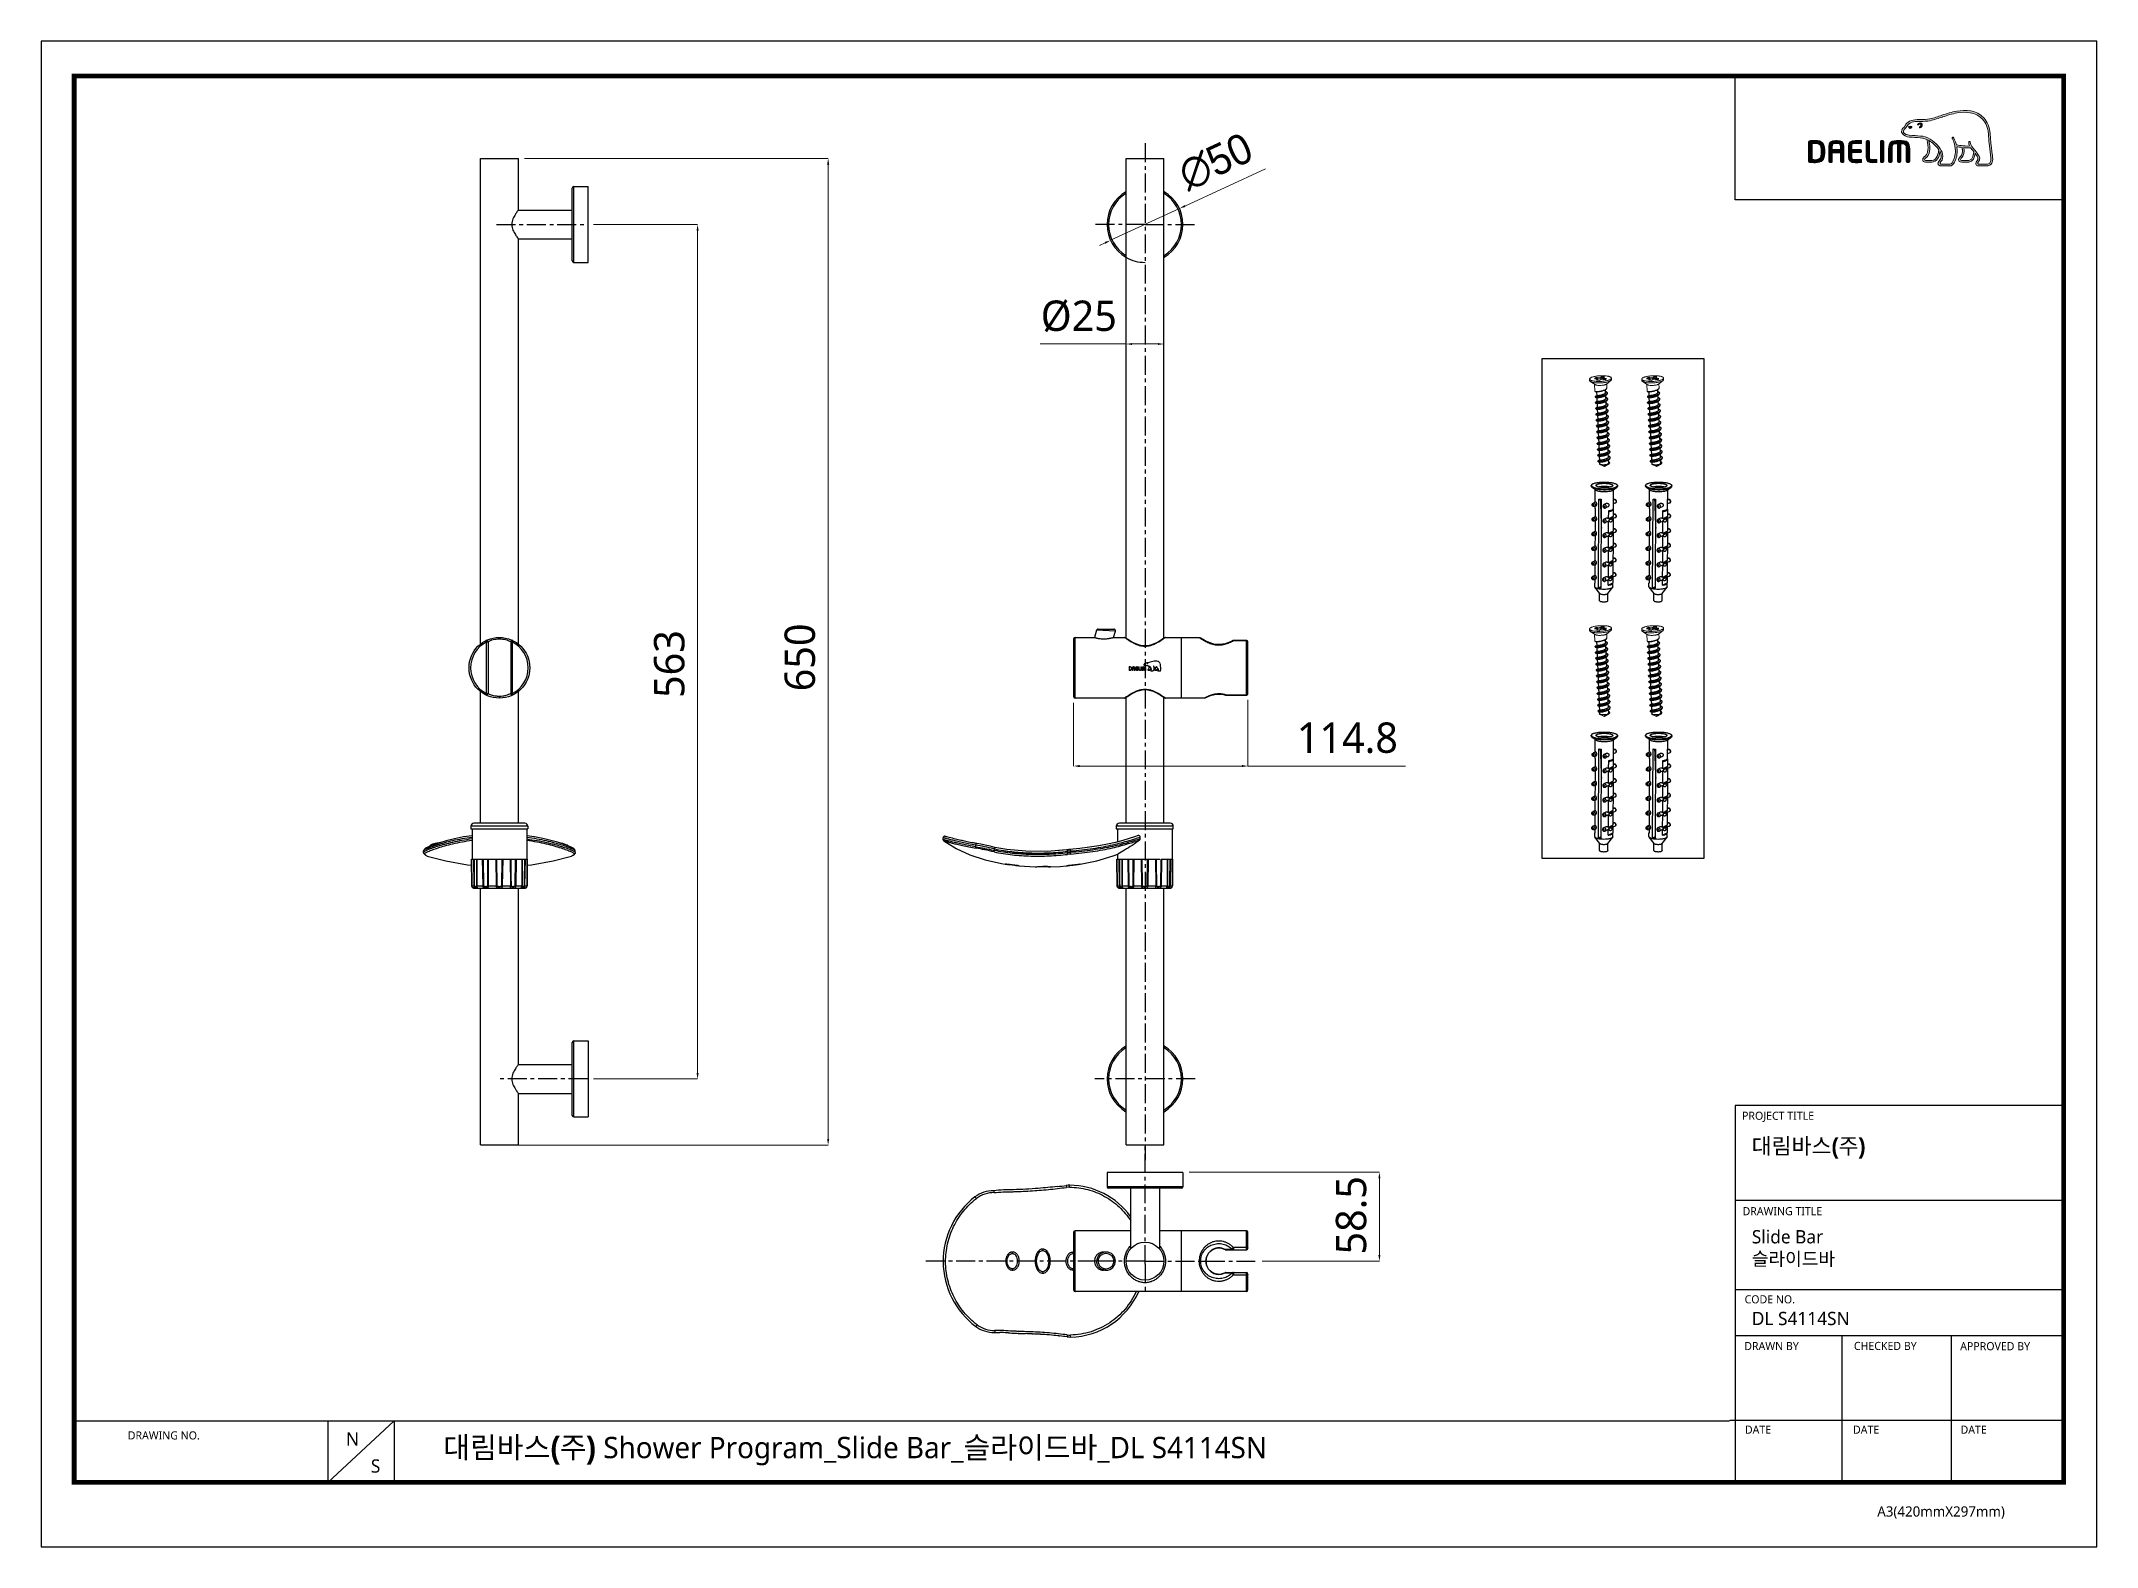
# Model space of a CAD drawing. Extents: x 0 to 1354, y 0 to 992.
import ezdxf

# ---------------------------------------------------------------- set-up
doc = ezdxf.new("R2010")
doc.units = 0
doc.header["$LTSCALE"] = 10
doc.header["$MEASUREMENT"] = 0
doc.header["$PDMODE"] = 3
doc.header["$PDSIZE"] = -10
doc.linetypes.add('ACAD_ISO02W100', pattern=[15, 12, -3])
doc.linetypes.add('CENTER', pattern=[2, 1.25, -0.25, 0.25, -0.25])
doc.layers.get('0').update_dxf_attribs({"linetype": 'CONTINUOUS'})
doc.layers.get('DEFPOINTS').update_dxf_attribs({"linetype": 'CONTINUOUS'})
for name, color, linetype in [('02___PRT_ALL_AXES', 7, 'CONTINUOUS'), ('DEFAULT_1', 7, 'CENTER'), ('Layer 1', 7, 'CONTINUOUS')]:
    doc.layers.add(name, color=color, linetype=linetype)
for name, color, linetype, lineweight in [('虚线', 8, 'ACAD_ISO02W100', 20), ('레이어 1', 7, 'CONTINUOUS', 0), ('치수', 7, 'CONTINUOUS', 25)]:
    doc.layers.add(name, color=color, linetype=linetype, lineweight=lineweight)
doc.styles.add('Daelim Dimension', font='')
doc.styles.get('Daelim Dimension').set_extended_font_data('NanumGothic')
doc.dimstyles.new('DEFAULT', dxfattribs={"dimscale": 2, "dimtxt": 2, "dimasz": 2, "dimexe": 0, "dimexo": 2, "dimgap": 1, "dimtad": 1, "dimdec": 1, "dimzin": 9, "dimdsep": 46, "dimtxsty": 'Daelim Dimension', "dimcen": 0.5, "dimclrd": 252, "dimclre": 252, "dimclrt": 3, "dimadec": 1, "dimazin": 0, "dimtfac": 1, "dimtdec": 1, "dimtix": 1, "dimtmove": 0, "dimatfit": 3, "dimfxl": 1, "dimtolj": 1, "dimtzin": 1, "dimlwd": 9, "dimlwe": 9, "dimarcsym": 0})

msp = doc.modelspace()

# ---------------------------------------------------------------- texts
at = {"color": 5, "ltscale": 40, "style": 'Daelim Dimension'}
for s, height, p in [('PROJECT TITLE', 5.3435, (1120.35, 281.42)), ('DRAWING TITLE', 5.3435, (1120.69, 218.53)), ('CODE NO.', 5.344, (1122.03, 160.45)), ('DRAWN BY', 5.344, (1121.82, 129.65)), ('CHECKED BY', 5.344, (1194.02, 129.74)), ('APPROVED BY', 5.3435, (1264.04, 129.57)), ('DRAWING NO.', 5.3435, (57.08, 70.79)), ('DATE', 5.344, (1122.24, 74.57)), ('DATE', 5.344, (1193.45, 74.57)), ('DATE', 5.344, (1264.28, 74.57)), ('A3(420mmX297mm)', 6.7441, (1209.42, 19.99))]:
    msp.add_text(s, height=height, dxfattribs=at).set_placement(p)
at = {"attachment_point": 1, "style": 'Daelim Dimension'}
for s, insert, char_height, width in [('\\pt52.374;{\\fPretendard Variable SemiBold|b0|i0|c129|p2;\\C7;대림바스(주)}', (1126.7, 269.35), 10.4749, 168.3551), ('Slide Bar\\P슬라이드바', (1126.79, 208.72), 8.745, 147.1623), ('DL S4114SN', (1126.79, 154.87), 8.745, 147.1623), ('N', (200.78, 75.48), 8.74, 12.204), ('S', (217.19, 57.66), 8.74, 12.204)]:
    msp.add_mtext(s, dxfattribs=dict(at, insert=insert, char_height=char_height, width=width))
at = {"color": 2, "insert": (264.87, 72.49), "char_height": 14.05378, "width": 678.0607, "attachment_point": 1, "style": 'Daelim Dimension'}
msp.add_mtext('{\\fPretendard Variable SemiBold|b0|i0|c129|p2;대림바스(주)} Shower Program_Slide Bar_{\\fGulim|b0|i0|c129|p50;슬라이드바}_DL S4114SN                             ', dxfattribs=at)

# ---------------------------------------------------------------- blocks, each defined once
blk = doc.blocks.new('*D4')
at = {"layer": 'DEFPOINTS', "color": 0, "transparency": 16777216}
for p in [(314.4, 914.8), (518.4, 914.8), (301.9, 264.8)]:
    blk.add_point(p, dxfattribs=at)
at = {"layer": '치수', "color": 5, "lineweight": 9, "transparency": 16777216}
for p, q in [((318.4, 914.8), (518.4, 914.8)), ((518.4, 268.8), (518.4, 910.8)), ((305.9, 264.8), (518.4, 264.8))]:
    blk.add_line(p, q, dxfattribs=at)
at = {"layer": '치수', "color": 5, "transparency": 16777216}
for points in [[(517.7, 910.8), (519.1, 910.8), (518.4, 914.8)], [(517.7, 268.8), (519.1, 268.8), (518.4, 264.8)]]:
    blk.add_solid(points, dxfattribs=at)
at = {"layer": '치수', "color": 7, "transparency": 16777216, "insert": (489.7, 586.1), "char_height": 20, "attachment_point": 2, "rotation": 90, "line_spacing_factor": 0.9, "style": 'Daelim Dimension'}
blk.add_mtext('\\A1;650', dxfattribs=at)
blk = doc.blocks.new('*D5')
at = {"layer": 'DEFPOINTS', "color": 0, "transparency": 16777216}
for p in [(359.9, 871.3), (359.9, 308.3), (432.4, 308.3)]:
    blk.add_point(p, dxfattribs=at)
at = {"layer": '치수', "color": 5, "lineweight": 9, "transparency": 16777216}
for p, q in [((363.9, 871.3), (432.4, 871.3)), ((432.4, 867.3), (432.4, 312.3)), ((363.9, 308.3), (432.4, 308.3))]:
    blk.add_line(p, q, dxfattribs=at)
at = {"layer": '치수', "color": 5, "transparency": 16777216}
for points in [[(431.7, 867.3), (433.1, 867.3), (432.4, 871.3)], [(431.7, 312.3), (433.1, 312.3), (432.4, 308.3)]]:
    blk.add_solid(points, dxfattribs=at)
at = {"layer": '치수', "color": 7, "transparency": 16777216, "insert": (403.7, 581.7), "char_height": 20, "attachment_point": 2, "rotation": 90, "line_spacing_factor": 0.9, "style": 'Daelim Dimension'}
blk.add_mtext('\\A1;563', dxfattribs=at)
blk = doc.blocks.new('*D6')
at = {"layer": 'DEFPOINTS', "color": 0, "transparency": 16777216}
for p in [(714.6, 914.8), (739.6, 914.8), (739.6, 792.6)]:
    blk.add_point(p, dxfattribs=at)
at = {"layer": '치수', "color": 5, "lineweight": 9, "transparency": 16777216}
for p, q in [((714.6, 910.8), (714.6, 792.6)), ((739.6, 910.8), (739.6, 792.6)), ((714.6, 792.6), (658, 792.6)), ((735.6, 792.6), (718.6, 792.6))]:
    blk.add_line(p, q, dxfattribs=at)
at = {"layer": '치수', "color": 5, "transparency": 16777216}
for points in [[(718.6, 793.2), (718.6, 791.9), (714.6, 792.6)], [(735.6, 793.2), (735.6, 791.9), (739.6, 792.6)]]:
    blk.add_solid(points, dxfattribs=at)
at = {"layer": '치수', "color": 7, "transparency": 16777216, "insert": (708.6, 821.2), "char_height": 20, "attachment_point": 3, "line_spacing_factor": 0.9, "style": 'Daelim Dimension'}
blk.add_mtext('\\A1;%%c25', dxfattribs=at)
blk = doc.blocks.new('*D7')
at = {"layer": 'DEFPOINTS', "color": 0, "transparency": 16777216}
for p in [(749.8, 881.8), (704.4, 860.9)]:
    blk.add_point(p, dxfattribs=at)
at = {"layer": '치수', "color": 5, "lineweight": 9, "transparency": 16777216}
for p, q in [((806.5, 908), (753.4, 883.5)), ((704.4, 860.9), (749.8, 881.8)), ((700.8, 859.2), (697.1, 857.5))]:
    blk.add_line(p, q, dxfattribs=at)
at = {"layer": '치수', "color": 5, "transparency": 16777216}
for points in [[(753.1, 884.1), (753.7, 882.9), (749.8, 881.8)], [(700.5, 859.8), (701.1, 858.6), (704.4, 860.9)]]:
    blk.add_solid(points, dxfattribs=at)
at = {"layer": '치수', "color": 7, "transparency": 16777216, "insert": (746.8, 912), "char_height": 20, "attachment_point": 1, "rotation": 24.8034, "line_spacing_factor": 0.9, "style": 'Daelim Dimension'}
blk.add_mtext('\\A1;{\\fPMingLiU|b0|i0|c136|p0;∅50}', dxfattribs=at)
blk = doc.blocks.new('*D8')
at = {"layer": 'DEFPOINTS', "color": 0, "transparency": 16777216}
for p in [(752.1, 246.8), (800.2, 188.3), (881.5, 188.3)]:
    blk.add_point(p, dxfattribs=at)
at = {"layer": '치수', "color": 5, "lineweight": 9, "transparency": 16777216}
for p, q in [((756.1, 246.8), (881.5, 246.8)), ((881.5, 242.8), (881.5, 192.3)), ((804.2, 188.3), (881.5, 188.3))]:
    blk.add_line(p, q, dxfattribs=at)
at = {"layer": '치수', "color": 5, "transparency": 16777216}
for points in [[(880.8, 242.8), (882.2, 242.8), (881.5, 246.8)], [(880.8, 192.3), (882.2, 192.3), (881.5, 188.3)]]:
    blk.add_solid(points, dxfattribs=at)
at = {"layer": '치수', "color": 7, "transparency": 16777216, "insert": (852.8, 218.5), "char_height": 20, "attachment_point": 2, "rotation": 90, "line_spacing_factor": 0.9, "style": 'Daelim Dimension'}
blk.add_mtext('\\A1;58.5', dxfattribs=at)
blk = doc.blocks.new('*D9')
at = {"layer": 'DEFPOINTS', "color": 0, "transparency": 16777216}
for p in [(680.1, 560.2), (794.9, 562.2), (794.9, 514.5)]:
    blk.add_point(p, dxfattribs=at)
at = {"layer": '치수', "color": 5, "lineweight": 9, "transparency": 16777216}
for p, q in [((680.1, 556.2), (680.1, 514.5)), ((794.9, 558.2), (794.9, 514.5)), ((684.1, 514.5), (790.9, 514.5)), ((794.9, 514.5), (898.7, 514.5))]:
    blk.add_line(p, q, dxfattribs=at)
at = {"layer": '치수', "color": 5, "transparency": 16777216}
for points in [[(684.1, 515.2), (684.1, 513.8), (680.1, 514.5)], [(790.9, 515.2), (790.9, 513.8), (794.9, 514.5)]]:
    blk.add_solid(points, dxfattribs=at)
at = {"layer": '치수', "color": 7, "transparency": 16777216, "insert": (860.4, 543.2), "char_height": 20, "attachment_point": 2, "line_spacing_factor": 0.9, "style": 'Daelim Dimension'}
blk.add_mtext('\\A1;114.8', dxfattribs=at)

# ---------------------------------------------------------------- dimensions: what is measured, and where the dimension line sits
at = {"layer": '치수', "color": 5}
dim = msp.add_diameter_dim_2p(p1=(704.4, 860.86), p2=(749.79, 881.83), text='{\\fPMingLiU|b0|i0|c136|p0;<>}', dimstyle='DEFAULT', override={"dimtxt": 10, "dimclrd": 5, "dimclre": 5, "dimclrt": 7}, dxfattribs=at)
dim.commit()
dim.dimension.update_dxf_attribs({"geometry": '*D7', "text_midpoint": (775.35, 910.53)})
for base, p1, p2, angle, picture, middle in [((518.4, 914.84), (301.86, 264.84), (314.36, 914.84), 90, '*D4', (518.4, 586.07)), ((432.42, 308.34), (359.86, 871.34), (359.86, 308.34), 270, '*D5', (432.42, 581.67)), ((881.49, 188.29), (752.1, 246.79), (800.21, 188.29), 270, '*D8', (881.49, 218.52))]:
    dim = msp.add_linear_dim(base=base, p1=p1, p2=p2, angle=angle, dimstyle='DEFAULT', override={"dimtxt": 10, "dimclrd": 5, "dimclre": 5, "dimclrt": 7}, dxfattribs=at)
    dim.commit()
    dim.dimension.update_dxf_attribs({"geometry": picture, "text_midpoint": middle, "dimtype": 160})
dim = msp.add_linear_dim(base=(739.6, 792.56), p1=(714.6, 914.84), p2=(739.6, 914.84), text='%%c<>', dimstyle='DEFAULT', override={"dimtxt": 10, "dimclrd": 5, "dimclre": 5, "dimclrt": 7}, dxfattribs=at)
dim.commit()
dim.dimension.update_dxf_attribs({"geometry": '*D6', "text_midpoint": (684.3, 792.56), "dimtype": 160})
dim = msp.add_linear_dim(base=(794.9, 514.51), p1=(680.1, 560.24), p2=(794.9, 562.25), dimstyle='DEFAULT', override={"dimtxt": 10, "dimclrd": 5, "dimclre": 5, "dimclrt": 7}, dxfattribs=at)
dim.commit()
dim.dimension.update_dxf_attribs({"geometry": '*D9', "text_midpoint": (860.41, 514.51), "dimtype": 160})

# ---------------------------------------------------------------- hatches: boundary and pattern name
at = {"layer": '레이어 1'}
h = msp.add_hatch(color=5, dxfattribs=at)
h.dxf.hatch_style = 1
edge = h.paths.add_edge_path(flags=16)
edge.add_spline(control_points=[(1283.48, 911.81), (1282.89, 911.16), (1282.15, 911.15), (1282.12, 911.15), (1282.12, 911.15), (1276.18, 911.15), (1276.18, 911.15), (1275.96, 911.15), (1275.8, 911.21), (1275.69, 911.31), (1275.6, 911.4), (1275.56, 911.54), (1275.56, 911.7), (1275.56, 912.04), (1275.8, 912.35), (1276.06, 912.67), (1276.3, 912.98), (1276.53, 913.28), (1276.66, 913.64), (1276.98, 914.51), (1276.95, 915.44), (1276.56, 916.27), (1275.86, 917.75), (1274.82, 918.92), (1273.81, 920.05), (1273.81, 920.05), (1273.47, 920.43), (1273.47, 920.43), (1272.16, 921.89), (1270.8, 923.4), (1270.7, 925.45), (1270.67, 925.86), (1270.48, 926.1), (1270.22, 926.09), (1270.22, 926.09), (1269.84, 925.91), (1269.83, 925.91), (1269.73, 925.79), (1269.67, 925.62), (1269.67, 925.43), (1269.67, 925.43), (1269.67, 925.36), (1269.67, 925.36), (1269.72, 924.62), (1269.9, 923.89), (1270.21, 923.13), (1270.21, 923.13), (1270.24, 923.06), (1270.24, 923.06), (1270.24, 923.06), (1270.16, 923.06), (1270.16, 923.06), (1266.35, 922.9), (1262.61, 923.62), (1261.51, 923.89), (1260.83, 926.62), (1259.73, 928.42), (1259.69, 928.5), (1259.6, 928.64), (1259.47, 928.75), (1259.33, 928.79), (1259.33, 928.79), (1259.01, 928.74), (1258.97, 928.74), (1258.95, 928.7), (1258.89, 928.62), (1258.77, 928.45), (1258.77, 928.45), (1258.75, 928.32), (1258.75, 928.32), (1258.75, 928.32), (1258.85, 927.96), (1258.85, 927.96), (1258.94, 927.82), (1260.89, 924.39), (1260.89, 919.85), (1260.89, 917.04), (1260.16, 914.4), (1258.71, 911.99), (1258.36, 911.41), (1257.9, 911.15), (1257.22, 911.15), (1257.22, 911.15), (1251.37, 911.15), (1251.37, 911.15), (1251.17, 911.15), (1250.77, 911.29), (1250.77, 911.71), (1250.77, 911.95), (1250.98, 912.33), (1251.34, 912.73), (1253.78, 915.45), (1252.38, 919.69), (1250.04, 922.49), (1247.78, 925.18), (1244.09, 928.58), (1239.35, 929.42), (1237.67, 929.71), (1234.92, 929.88), (1232.69, 930.01), (1232.69, 930.01), (1230.44, 930.14), (1230.44, 930.14), (1229.28, 930.23), (1227.37, 930.94), (1226.79, 932.04), (1226.55, 932.5), (1226.57, 932.96), (1226.88, 933.49), (1227.08, 933.81), (1227.34, 934.09), (1227.68, 934.42), (1228.05, 934.8), (1228.43, 935.19), (1228.72, 935.7), (1228.72, 935.7), (1228.81, 935.86), (1228.81, 935.86), (1229.94, 938.02), (1232.27, 939.16), (1235.73, 939.25), (1235.73, 939.25), (1237.69, 939.28), (1237.69, 939.28), (1239.83, 939.29), (1242.27, 939.3), (1244.27, 939.73), (1247.08, 940.33), (1249.9, 941.3), (1252.39, 942.14), (1252.39, 942.14), (1252.47, 942.17), (1252.47, 942.17), (1255.54, 943.22), (1258.73, 944.31), (1261.98, 944.84), (1267.18, 945.7), (1274.33, 945.67), (1278.83, 940.62), (1280.91, 938.29), (1282.19, 935.07), (1282.63, 931.07), (1282.63, 931.07), (1282.61, 931.08), (1282.6, 931.09), (1282.64, 931.01), (1282.67, 930.56), (1282.85, 928.02), (1282.91, 926.79), (1282.96, 925.52), (1283.28, 923.17), (1283.28, 923.17), (1284.19, 915.31), (1284.19, 915.31), (1284.19, 915.31), (1284.25, 914.36), (1284.25, 914.36), (1284.25, 913.23), (1283.99, 912.37), (1283.48, 911.81)], knot_values=[0, 0, 0, 0, 1, 1, 1, 2, 2, 2, 3, 3, 3, 4, 4, 4, 5, 5, 5, 6, 6, 6, 7, 7, 7, 8, 8, 8, 9, 9, 9, 10, 10, 10, 11, 11, 11, 12, 12, 12, 13, 13, 13, 14, 14, 14, 15, 15, 15, 16, 16, 16, 17, 17, 17, 18, 18, 18, 19, 19, 19, 20, 20, 20, 21, 21, 21, 22, 22, 22, 23, 23, 23, 24, 24, 24, 25, 25, 25, 26, 26, 26, 27, 27, 27, 28, 28, 28, 29, 29, 29, 30, 30, 30, 31, 31, 31, 32, 32, 32, 33, 33, 33, 34, 34, 34, 35, 35, 35, 36, 36, 36, 37, 37, 37, 38, 38, 38, 39, 39, 39, 40, 40, 40, 41, 41, 41, 42, 42, 42, 43, 43, 43, 44, 44, 44, 45, 45, 45, 46, 46, 46, 47, 47, 47, 48, 48, 48, 49, 49, 49, 50, 50, 50, 51, 51, 51, 52, 52, 52, 53, 53, 53, 53], degree=3, periodic=0)
edge = h.paths.add_edge_path(flags=16)
edge.add_spline(control_points=[(1269.76, 913.51), (1269.76, 913.51), (1264.91, 913.51), (1264.91, 913.51), (1264.55, 913.51), (1264.27, 913.8), (1264.27, 914.16), (1264.27, 914.42), (1264.49, 914.74), (1264.7, 914.96), (1265.68, 915.91), (1266.69, 917.2), (1266.69, 919.67), (1266.69, 919.67), (1266.63, 920.79), (1266.63, 920.79), (1266.63, 920.79), (1266.45, 921.88), (1266.45, 921.88), (1266.45, 921.88), (1266.44, 921.95), (1266.44, 921.95), (1266.44, 921.95), (1266.51, 921.95), (1266.51, 921.95), (1267.41, 921.88), (1269.17, 921.79), (1270.85, 921.86), (1271.28, 921.19), (1271.96, 920.31), (1272.97, 919.15), (1272.92, 918.58), (1272.44, 913.51), (1269.76, 913.51)], knot_values=[0, 0, 0, 0, 1, 1, 1, 2, 2, 2, 3, 3, 3, 4, 4, 4, 5, 5, 5, 6, 6, 6, 7, 7, 7, 8, 8, 8, 9, 9, 9, 10, 10, 10, 11, 11, 11, 11], degree=3, periodic=0)
edge = h.paths.add_edge_path(flags=16)
edge.add_spline(control_points=[(1245.45, 913.51), (1245.45, 913.51), (1241.19, 913.51), (1241.19, 913.51), (1240.87, 913.51), (1240.53, 913.77), (1240.53, 914.16), (1240.53, 914.4), (1240.73, 914.69), (1241.09, 914.98), (1242.17, 915.84), (1243.8, 917.13), (1243.97, 920.72), (1243.97, 920.72), (1244, 921.69), (1244, 921.69), (1244, 923.22), (1243.65, 925.06), (1243.32, 926.7), (1243.32, 926.7), (1243.26, 926.87), (1243.26, 926.87), (1243.26, 926.87), (1243.4, 926.76), (1243.4, 926.76), (1244.04, 926.37), (1247.51, 924.01), (1249.97, 920.54), (1249.77, 918.89), (1248.84, 913.51), (1245.45, 913.51)], knot_values=[0, 0, 0, 0, 1, 1, 1, 2, 2, 2, 3, 3, 3, 4, 4, 4, 5, 5, 5, 6, 6, 6, 7, 7, 7, 8, 8, 8, 9, 9, 9, 10, 10, 10, 10], degree=3, periodic=0)
edge = h.paths.add_edge_path()
edge.add_spline(control_points=[(1285.39, 915.43), (1285.39, 915.44), (1284.49, 923.34), (1284.49, 923.34), (1284.15, 925.7), (1284.11, 926.95), (1284.06, 928.07), (1284.06, 928.07), (1283.84, 931.19), (1283.84, 931.19), (1283.36, 935.45), (1281.98, 938.9), (1279.73, 941.42), (1274.87, 946.88), (1267.29, 946.94), (1261.78, 946.03), (1258.4, 945.47), (1255.17, 944.37), (1252.05, 943.3), (1252.05, 943.3), (1251.94, 943.26), (1251.94, 943.26), (1249.5, 942.43), (1246.73, 941.48), (1244.01, 940.9), (1242.15, 940.5), (1239.81, 940.49), (1237.74, 940.48), (1237.74, 940.48), (1235.69, 940.45), (1235.69, 940.45), (1231.76, 940.35), (1229.09, 938.99), (1227.74, 936.41), (1227.74, 936.41), (1227.67, 936.3), (1227.67, 936.3), (1227.45, 935.9), (1227.12, 935.57), (1226.82, 935.27), (1226.49, 934.94), (1226.13, 934.57), (1225.84, 934.09), (1225.56, 933.62), (1225.42, 933.13), (1225.42, 932.65), (1225.42, 932.25), (1225.52, 931.86), (1225.72, 931.48), (1226.56, 929.9), (1228.94, 929.05), (1230.36, 928.95), (1230.36, 928.95), (1232.46, 928.82), (1232.51, 928.81), (1234.6, 928.7), (1237.47, 928.53), (1239.14, 928.23), (1240.12, 928.06), (1241.23, 927.71), (1242.25, 927.23), (1242.33, 926.96), (1242.86, 924.6), (1242.86, 921.69), (1242.86, 921.69), (1242.84, 920.77), (1242.84, 920.77), (1242.68, 917.7), (1241.35, 916.63), (1240.37, 915.85), (1240.27, 915.77), (1239.39, 915.05), (1239.33, 914.17), (1239.29, 913.68), (1239.43, 913.23), (1239.73, 912.91), (1240.05, 912.56), (1240.55, 912.38), (1241.19, 912.38), (1241.19, 912.38), (1245.45, 912.38), (1245.45, 912.38), (1248.63, 912.38), (1250.2, 915.81), (1250.68, 919.02), (1250.68, 919.02), (1250.69, 919.47), (1250.69, 919.47), (1250.69, 919.47), (1250.82, 919.24), (1250.82, 919.24), (1251.23, 918.34), (1251.48, 917.25), (1251.48, 916.43), (1251.48, 915.28), (1251.12, 914.28), (1250.45, 913.53), (1250.28, 913.37), (1249.42, 912.48), (1249.42, 911.6), (1249.42, 911.6), (1249.43, 911.46), (1249.43, 911.46), (1249.55, 910.42), (1250.4, 909.95), (1251.18, 909.95), (1251.18, 909.95), (1257.22, 909.95), (1257.22, 909.95), (1258.31, 909.95), (1259.18, 910.44), (1259.74, 911.37), (1261.28, 913.92), (1262.06, 916.7), (1262.06, 919.61), (1262.06, 920.52), (1261.97, 921.49), (1261.8, 922.5), (1261.8, 922.5), (1261.79, 922.58), (1261.79, 922.58), (1261.79, 922.58), (1261.87, 922.56), (1261.87, 922.56), (1262.6, 922.42), (1263.77, 922.21), (1265.21, 922.06), (1265.21, 922.06), (1265.25, 922.05), (1265.25, 922.05), (1265.25, 922.05), (1265.45, 920.95), (1265.45, 920.95), (1265.45, 920.95), (1265.49, 920.68), (1265.49, 920.68), (1265.49, 920.68), (1265.55, 919.7), (1265.55, 919.7), (1265.55, 917.35), (1264.48, 916.32), (1263.91, 915.78), (1263.9, 915.77), (1263.1, 914.95), (1263.01, 914.23), (1263.01, 914.23), (1262.98, 914.01), (1262.98, 914.01), (1262.98, 913.78), (1263.04, 913.34), (1263.44, 912.93), (1263.79, 912.56), (1264.33, 912.38), (1265.05, 912.38), (1265.05, 912.38), (1269.76, 912.38), (1269.76, 912.38), (1272.61, 912.38), (1273.48, 916.02), (1273.82, 918.05), (1273.82, 918.05), (1273.84, 918.26), (1273.84, 918.26), (1273.84, 918.26), (1273.95, 918.11), (1273.95, 918.11), (1274.61, 917.27), (1275.19, 916.33), (1275.47, 915.75), (1275.61, 915.45), (1275.69, 915.11), (1275.69, 914.77), (1275.69, 914.77), (1275.59, 914.09), (1275.59, 914.09), (1275.48, 913.72), (1275.22, 913.38), (1274.98, 913.05), (1274.61, 912.58), (1274.24, 912.09), (1274.24, 911.5), (1274.24, 911.5), (1274.28, 911.17), (1274.28, 911.17), (1274.45, 910.39), (1275.08, 909.95), (1276.07, 909.95), (1276.07, 909.95), (1282.12, 909.95), (1282.12, 909.95), (1282.25, 909.95), (1283.43, 909.98), (1284.36, 910.98), (1285.1, 911.78), (1285.46, 912.88), (1285.46, 914.34), (1285.46, 914.34), (1285.39, 915.43), (1285.39, 915.43)], knot_values=[0, 0, 0, 0, 1, 1, 1, 2, 2, 2, 3, 3, 3, 4, 4, 4, 5, 5, 5, 6, 6, 6, 7, 7, 7, 8, 8, 8, 9, 9, 9, 10, 10, 10, 11, 11, 11, 12, 12, 12, 13, 13, 13, 14, 14, 14, 15, 15, 15, 16, 16, 16, 17, 17, 17, 18, 18, 18, 19, 19, 19, 20, 20, 20, 21, 21, 21, 22, 22, 22, 23, 23, 23, 24, 24, 24, 25, 25, 25, 26, 26, 26, 27, 27, 27, 28, 28, 28, 29, 29, 29, 30, 30, 30, 31, 31, 31, 32, 32, 32, 33, 33, 33, 34, 34, 34, 35, 35, 35, 36, 36, 36, 37, 37, 37, 38, 38, 38, 39, 39, 39, 40, 40, 40, 41, 41, 41, 42, 42, 42, 43, 43, 43, 44, 44, 44, 45, 45, 45, 46, 46, 46, 47, 47, 47, 48, 48, 48, 49, 49, 49, 50, 50, 50, 51, 51, 51, 52, 52, 52, 53, 53, 53, 54, 54, 54, 55, 55, 55, 56, 56, 56, 57, 57, 57, 58, 58, 58, 59, 59, 59, 60, 60, 60, 61, 61, 61, 62, 62, 62, 63, 63, 63, 64, 64, 64, 65, 65, 65, 66, 66, 66, 66], degree=3, periodic=0)
edge = h.paths.add_edge_path(flags=0)
edge.add_spline(control_points=[(1230.26, 935.85), (1230.26, 935.85), (1231.14, 936.25), (1232.23, 935.83), (1232.23, 935.83), (1232.36, 935.77), (1232.19, 935.52), (1231.66, 934.8), (1231.13, 934.65), (1231.13, 934.65), (1231.13, 934.65), (1230.76, 934.52), (1230.54, 934.78), (1230.11, 935.28), (1230.1, 935.57), (1230.1, 935.57), (1230.1, 935.57), (1230.05, 935.79), (1230.26, 935.85)], knot_values=[0, 0, 0, 0, 1, 1, 1, 2, 2, 2, 3, 3, 3, 4, 4, 4, 5, 5, 5, 6, 6, 6, 6], degree=3, periodic=0)
edge = h.paths.add_edge_path(flags=0)
edge.add_spline(control_points=[(1236.07, 937.47), (1235.94, 937.32), (1235.92, 937.08), (1236.07, 936.96), (1236.2, 936.83), (1236.44, 936.87), (1236.57, 937.01), (1236.64, 937.08), (1237.36, 937.94), (1237.98, 937.5), (1238.21, 937.34), (1238.31, 937.11), (1238.27, 936.81), (1238.22, 936.33), (1237.8, 935.78), (1237.51, 935.59), (1237.35, 935.49), (1237.24, 935.28), (1237.32, 935.11), (1237.39, 934.94), (1237.61, 934.89), (1237.79, 934.97), (1238.31, 935.22), (1238.97, 936.05), (1239.06, 936.83), (1239.12, 937.37), (1238.87, 937.81), (1238.44, 938.11), (1237.51, 938.77), (1236.46, 937.89), (1236.07, 937.47)], knot_values=[0, 0, 0, 0, 1, 1, 1, 2, 2, 2, 3, 3, 3, 4, 4, 4, 5, 5, 5, 6, 6, 6, 7, 7, 7, 8, 8, 8, 9, 9, 9, 10, 10, 10, 10], degree=3, periodic=0)
edge = h.paths.add_edge_path(flags=0)
edge.add_spline(control_points=[(1235.95, 936.82), (1235.95, 936.82), (1235.95, 936.82), (1235.95, 936.82), (1235.95, 936.82), (1235.95, 936.82), (1235.95, 936.82)], knot_values=[0, 0, 0, 0, 1, 1, 1, 2, 2, 2, 2], degree=3, periodic=0)
h = msp.add_hatch(color=5, dxfattribs=at)
h.dxf.hatch_style = 2
edge = h.paths.add_edge_path()
edge.add_spline(control_points=[(1230.26, 935.85), (1230.26, 935.85), (1231.14, 936.25), (1232.23, 935.83), (1232.23, 935.83), (1232.36, 935.77), (1232.19, 935.52), (1231.66, 934.8), (1231.13, 934.65), (1231.13, 934.65), (1231.13, 934.65), (1230.76, 934.52), (1230.54, 934.78), (1230.11, 935.28), (1230.1, 935.57), (1230.1, 935.57), (1230.1, 935.57), (1230.05, 935.79), (1230.26, 935.85)], knot_values=[0, 0, 0, 0, 1, 1, 1, 2, 2, 2, 3, 3, 3, 4, 4, 4, 5, 5, 5, 6, 6, 6, 6], degree=3, periodic=0)
h = msp.add_hatch(color=5, dxfattribs=at)
h.dxf.hatch_style = 2
edge = h.paths.add_edge_path()
edge.add_spline(control_points=[(1236.07, 937.47), (1235.94, 937.32), (1235.92, 937.08), (1236.07, 936.96), (1236.2, 936.83), (1236.44, 936.87), (1236.57, 937.01), (1236.64, 937.08), (1237.36, 937.94), (1237.98, 937.5), (1238.21, 937.34), (1238.31, 937.11), (1238.27, 936.81), (1238.22, 936.33), (1237.8, 935.78), (1237.51, 935.59), (1237.35, 935.49), (1237.24, 935.28), (1237.32, 935.11), (1237.39, 934.94), (1237.61, 934.89), (1237.79, 934.97), (1238.31, 935.22), (1238.97, 936.05), (1239.06, 936.83), (1239.12, 937.37), (1238.87, 937.81), (1238.44, 938.11), (1237.51, 938.77), (1236.46, 937.89), (1236.07, 937.47)], knot_values=[0, 0, 0, 0, 1, 1, 1, 2, 2, 2, 3, 3, 3, 4, 4, 4, 5, 5, 5, 6, 6, 6, 7, 7, 7, 8, 8, 8, 9, 9, 9, 10, 10, 10, 10], degree=3, periodic=0)
h = msp.add_hatch(color=5, dxfattribs=at)
h.dxf.hatch_style = 2
edge = h.paths.add_edge_path()
edge.add_spline(control_points=[(1172.54, 918.13), (1172.54, 915.37), (1171.28, 914.02), (1168.69, 914.02), (1168.69, 914.02), (1166.92, 914.06), (1166.46, 914.06), (1166.46, 914.06), (1166.46, 924.65), (1166.46, 924.65), (1167.37, 924.74), (1168.68, 924.75), (1168.69, 924.75), (1171.35, 924.75), (1172.54, 923.49), (1172.54, 920.65), (1172.54, 920.65), (1172.54, 918.13), (1172.54, 918.13)], knot_values=[0, 0, 0, 0, 1, 1, 1, 2, 2, 2, 3, 3, 3, 4, 4, 4, 5, 5, 5, 6, 6, 6, 6], degree=3, periodic=0)
edge = h.paths.add_edge_path()
edge.add_spline(control_points=[(1168.69, 926.74), (1167.25, 926.74), (1165.39, 926.65), (1164.77, 926.55), (1164.39, 926.49), (1164.15, 926.2), (1164.15, 925.82), (1164.15, 925.82), (1164.15, 912.95), (1164.15, 912.95), (1164.15, 912.56), (1164.39, 912.28), (1164.79, 912.22), (1165.37, 912.13), (1167.23, 912.04), (1168.69, 912.04), (1172.71, 912.04), (1174.83, 914.14), (1174.83, 918.13), (1174.83, 918.13), (1174.83, 920.65), (1174.83, 920.65), (1174.83, 924.64), (1172.71, 926.74), (1168.69, 926.74)], knot_values=[0, 0, 0, 0, 1, 1, 1, 2, 2, 2, 3, 3, 3, 4, 4, 4, 5, 5, 5, 6, 6, 6, 7, 7, 7, 8, 8, 8, 8], degree=3, periodic=0)
h = msp.add_hatch(color=5, dxfattribs=at)
h.dxf.hatch_style = 2
edge = h.paths.add_edge_path()
edge.add_spline(control_points=[(1185.19, 920.67), (1185.19, 920.67), (1179.77, 920.67), (1179.77, 920.67), (1179.77, 920.87), (1179.77, 922.6), (1179.77, 922.6), (1179.77, 924.41), (1180.31, 924.71), (1181.92, 924.71), (1181.92, 924.71), (1183.04, 924.71), (1183.04, 924.71), (1184.65, 924.71), (1185.19, 924.41), (1185.19, 922.6), (1185.19, 922.6), (1185.19, 920.87), (1185.19, 920.67)], knot_values=[0, 0, 0, 0, 1, 1, 1, 2, 2, 2, 3, 3, 3, 4, 4, 4, 5, 5, 5, 6, 6, 6, 6], degree=3, periodic=0)
edge = h.paths.add_edge_path()
edge.add_spline(control_points=[(1183.04, 926.74), (1183.04, 926.74), (1181.92, 926.74), (1181.92, 926.74), (1178.85, 926.74), (1177.49, 925.46), (1177.49, 922.6), (1177.49, 922.6), (1177.49, 912.8), (1177.49, 912.8), (1177.49, 912.46), (1177.76, 912.17), (1178.1, 912.17), (1178.1, 912.17), (1179.17, 912.17), (1179.17, 912.17), (1179.55, 912.17), (1179.77, 912.49), (1179.77, 912.8), (1179.77, 912.8), (1179.77, 918.43), (1179.77, 918.65), (1179.77, 918.65), (1185.19, 918.65), (1185.19, 918.65), (1185.19, 918.43), (1185.19, 912.8), (1185.19, 912.8), (1185.19, 912.45), (1185.47, 912.17), (1185.81, 912.17), (1185.81, 912.17), (1186.87, 912.17), (1186.87, 912.17), (1187.24, 912.17), (1187.49, 912.5), (1187.49, 912.8), (1187.49, 912.8), (1187.49, 922.6), (1187.49, 922.6), (1187.49, 925.46), (1186.12, 926.74), (1183.04, 926.74)], knot_values=[0, 0, 0, 0, 1, 1, 1, 2, 2, 2, 3, 3, 3, 4, 4, 4, 5, 5, 5, 6, 6, 6, 7, 7, 7, 8, 8, 8, 9, 9, 9, 10, 10, 10, 11, 11, 11, 12, 12, 12, 13, 13, 13, 14, 14, 14, 14], degree=3, periodic=0)
h = msp.add_hatch(color=5, dxfattribs=at)
h.dxf.hatch_style = 2
edge = h.paths.add_edge_path()
edge.add_spline(control_points=[(1190.4, 923), (1190.4, 923), (1190.4, 915.79), (1190.4, 915.79), (1190.4, 913.26), (1191.84, 912.04), (1194.8, 912.04), (1196.11, 912.04), (1197.89, 912.06), (1198.61, 912.13), (1198.6, 912.13), (1198.95, 912.16), (1198.95, 912.16), (1198.95, 912.16), (1199.05, 912.17), (1199.05, 912.17), (1199.05, 912.17), (1199.05, 914.1), (1199.05, 914.1), (1199.05, 914.1), (1194.82, 914.1), (1194.82, 914.1), (1192.7, 914.1), (1192.7, 914.7), (1192.7, 915.79), (1192.7, 915.79), (1192.7, 918.46), (1192.7, 918.67), (1192.92, 918.67), (1198.39, 918.67), (1198.39, 918.67), (1198.75, 918.67), (1199.04, 918.95), (1199.04, 919.3), (1199.04, 919.3), (1199.04, 920.02), (1199.04, 920.02), (1199.04, 920.37), (1198.75, 920.65), (1198.39, 920.65), (1198.39, 920.65), (1192.92, 920.65), (1192.7, 920.65), (1192.7, 920.86), (1192.7, 923), (1192.7, 923), (1192.7, 924.08), (1192.7, 924.68), (1194.82, 924.68), (1194.82, 924.68), (1199.05, 924.66), (1199.05, 924.66), (1199.05, 924.66), (1199.05, 926.58), (1199.05, 926.58), (1199.05, 926.58), (1198.6, 926.63), (1198.6, 926.63), (1197.77, 926.7), (1195.86, 926.74), (1194.8, 926.74), (1191.84, 926.74), (1190.4, 925.52), (1190.4, 923)], knot_values=[0, 0, 0, 0, 1, 1, 1, 2, 2, 2, 3, 3, 3, 4, 4, 4, 5, 5, 5, 6, 6, 6, 7, 7, 7, 8, 8, 8, 9, 9, 9, 10, 10, 10, 11, 11, 11, 12, 12, 12, 13, 13, 13, 14, 14, 14, 15, 15, 15, 16, 16, 16, 17, 17, 17, 18, 18, 18, 19, 19, 19, 20, 20, 20, 21, 21, 21, 21], degree=3, periodic=0)
h = msp.add_hatch(color=5, dxfattribs=at)
h.dxf.hatch_style = 2
edge = h.paths.add_edge_path()
edge.add_spline(control_points=[(1202.73, 926.61), (1202.38, 926.61), (1202.08, 926.32), (1202.08, 925.97), (1202.08, 925.97), (1202.08, 915.79), (1202.08, 915.79), (1202.08, 912.46), (1204.34, 912.04), (1206.31, 912.04), (1207.76, 912.04), (1208.13, 912.1), (1208.56, 912.17), (1208.56, 912.17), (1208.81, 912.21), (1208.81, 912.21), (1208.81, 912.21), (1209.14, 912.25), (1209.14, 912.25), (1209.14, 912.25), (1209.24, 912.26), (1209.24, 912.26), (1209.24, 912.26), (1209.24, 914.1), (1209.24, 914.1), (1209.24, 914.1), (1206.34, 914.1), (1206.34, 914.1), (1204.37, 914.1), (1204.37, 914.84), (1204.37, 915.56), (1204.37, 915.56), (1204.37, 925.97), (1204.37, 925.97), (1204.37, 926.32), (1204.07, 926.61), (1203.72, 926.61), (1203.72, 926.61), (1202.73, 926.61), (1202.73, 926.61)], knot_values=[0, 0, 0, 0, 1, 1, 1, 2, 2, 2, 3, 3, 3, 4, 4, 4, 5, 5, 5, 6, 6, 6, 7, 7, 7, 8, 8, 8, 9, 9, 9, 10, 10, 10, 11, 11, 11, 12, 12, 12, 13, 13, 13, 13], degree=3, periodic=0)
h = msp.add_hatch(color=5, dxfattribs=at)
h.dxf.hatch_style = 2
edge = h.paths.add_edge_path()
edge.add_spline(control_points=[(1212.08, 926.61), (1211.7, 926.61), (1211.47, 926.29), (1211.47, 925.99), (1211.47, 925.99), (1211.47, 912.8), (1211.47, 912.8), (1211.47, 912.45), (1211.75, 912.17), (1212.08, 912.17), (1212.08, 912.17), (1213.15, 912.17), (1213.15, 912.17), (1213.54, 912.17), (1213.77, 912.49), (1213.77, 912.8), (1213.77, 912.8), (1213.77, 925.99), (1213.77, 925.99), (1213.77, 926.34), (1213.5, 926.61), (1213.15, 926.61), (1213.15, 926.61), (1212.08, 926.61), (1212.08, 926.61)], knot_values=[0, 0, 0, 0, 1, 1, 1, 2, 2, 2, 3, 3, 3, 4, 4, 4, 5, 5, 5, 6, 6, 6, 7, 7, 7, 8, 8, 8, 8], degree=3, periodic=0)
h = msp.add_hatch(color=5, dxfattribs=at)
h.dxf.hatch_style = 2
edge = h.paths.add_edge_path()
edge.add_spline(control_points=[(1216.85, 920.92), (1216.85, 920.92), (1216.85, 912.8), (1216.85, 912.8), (1216.85, 912.45), (1217.12, 912.17), (1217.46, 912.17), (1217.46, 912.17), (1218.55, 912.17), (1218.55, 912.17), (1218.93, 912.17), (1219.16, 912.49), (1219.16, 912.8), (1219.16, 912.8), (1219.16, 920.72), (1219.16, 920.72), (1219.16, 924.21), (1219.75, 924.55), (1222.7, 924.55), (1222.7, 924.34), (1222.7, 912.8), (1222.7, 912.8), (1222.7, 912.44), (1222.97, 912.17), (1223.31, 912.17), (1223.31, 912.17), (1224.38, 912.17), (1224.38, 912.17), (1224.76, 912.17), (1224.99, 912.49), (1224.99, 912.8), (1224.99, 912.8), (1224.99, 924.3), (1224.99, 924.53), (1226.37, 924.53), (1227.34, 924.41), (1227.87, 923.89), (1228.42, 923.34), (1228.53, 922.31), (1228.53, 920.72), (1228.53, 920.72), (1228.53, 912.8), (1228.53, 912.8), (1228.53, 912.46), (1228.81, 912.17), (1229.14, 912.17), (1229.14, 912.17), (1230.23, 912.17), (1230.23, 912.17), (1230.61, 912.17), (1230.84, 912.5), (1230.84, 912.8), (1230.84, 912.8), (1230.84, 920.92), (1230.84, 920.92), (1230.84, 925.84), (1229.1, 926.67), (1223.86, 926.67), (1218.6, 926.67), (1216.85, 925.84), (1216.85, 920.92)], knot_values=[0, 0, 0, 0, 1, 1, 1, 2, 2, 2, 3, 3, 3, 4, 4, 4, 5, 5, 5, 6, 6, 6, 7, 7, 7, 8, 8, 8, 9, 9, 9, 10, 10, 10, 11, 11, 11, 12, 12, 12, 13, 13, 13, 14, 14, 14, 15, 15, 15, 16, 16, 16, 17, 17, 17, 18, 18, 18, 19, 19, 19, 20, 20, 20, 20], degree=3, periodic=0)

# ---------------------------------------------------------------- linework, layer by layer
at = {"color": 5, "ltscale": 0.5}
for p, q in [((1115.76, 887.61), (1115.76, 969.12)), ((1115.76, 290.84), (1115.76, 41.17))]:
    msp.add_line(p, q, dxfattribs=at)
at = {"color": 1, "linetype": 'CENTER'}
for p, q in [((727.1, 924.84), (727.1, 254.84)), ((760.1, 308.34), (694.1, 308.34)), ((727.1, 186.39), (727.1, 263.93)), ((695.25, 188.29), (582.51, 188.29)), ((706.61, 188.29), (696.21, 188.29)), ((727.1, 188.29), (707.61, 188.29)), ((727.1, 188.29), (762.74, 188.29)), ((727.1, 186.39), (727.1, 167.79)), ((763.73, 188.29), (767.26, 188.29)), ((767.27, 188.29), (800.21, 188.29))]:
    msp.add_line(p, q, dxfattribs=at)
at = {"color": 7, "linetype": 'Continuous'}
for p, q in [((289.36, 594.85), (289.36, 914.84)), ((289.36, 914.84), (314.36, 914.84)), ((314.36, 880.84), (314.36, 914.84)), ((714.6, 598.76), (714.6, 914.84)), ((714.6, 914.84), (739.6, 914.84)), ((739.6, 598.76), (739.6, 914.84)), ((349.86, 847.34), (349.86, 895.34)), ((350.86, 896.34), (360.36, 896.34)), ((360.36, 846.34), (360.36, 896.34)), ((314.36, 880.84), (349.86, 880.84)), ((314.36, 594.85), (314.36, 861.84)), ((314.36, 861.84), (349.86, 861.84)), ((350.86, 846.34), (360.36, 846.34)), ((1023.98, 770.35), (1023.09, 769.85)), ((1023.09, 769.85), (1024.37, 769.74)), ((1025.25, 770.24), (1023.98, 770.35)), ((1023.98, 770.35), (1024.05, 769.77)), ((1024.26, 761.12), (1024.52, 761.02)), ((1025.08, 769.23), (1024.45, 768.87)), ((1024.45, 768.87), (1026.24, 768.72)), ((1024.5, 761.03), (1024.6, 758.52)), ((1025.21, 768.81), (1025.08, 769.23)), ((1025.44, 768.79), (1025.24, 769.45)), ((1025.42, 768.86), (1025.25, 770.24)), ((1026.24, 768.72), (1026.87, 769.07)), ((1027.99, 770.87), (1027.36, 770.51)), ((1027.51, 769.27), (1027.36, 770.51)), ((1029.78, 770.71), (1027.99, 770.87)), ((1027.99, 770.87), (1028.17, 769.35)), ((1028.83, 769.35), (1028.99, 770.19)), ((1028.98, 769.34), (1030.26, 769.23)), ((1029.15, 770.36), (1029.78, 770.71)), ((1029.76, 769.28), (1029.87, 769.84)), ((1031.14, 769.73), (1029.87, 769.84)), ((1030.26, 769.23), (1031.14, 769.73)), ((1030.52, 760.72), (1030.43, 762.59)), ((1030.68, 756.85), (1030.6, 758.73)), ((1058.34, 770.35), (1057.46, 769.85)), ((1057.46, 769.85), (1058.73, 769.74)), ((1059.62, 770.24), (1058.34, 770.35)), ((1058.34, 770.35), (1058.41, 769.77)), ((1058.63, 761.12), (1058.88, 761.01)), ((1059.45, 769.23), (1058.82, 768.87)), ((1058.82, 768.87), (1060.61, 768.72)), ((1058.86, 761.02), (1058.97, 758.52)), ((1059.57, 768.81), (1059.45, 769.23)), ((1059.8, 768.78), (1059.61, 769.44)), ((1059.78, 768.86), (1059.62, 770.24)), ((1060.61, 768.72), (1061.24, 769.07)), ((1062.36, 770.86), (1061.73, 770.51)), ((1061.88, 769.27), (1061.73, 770.51)), ((1064.15, 770.71), (1062.36, 770.86)), ((1062.36, 770.86), (1062.54, 769.35)), ((1063.19, 769.35), (1063.36, 770.19)), ((1063.35, 769.34), (1064.62, 769.23)), ((1063.52, 770.35), (1064.15, 770.71)), ((1064.12, 769.27), (1064.23, 769.84)), ((1065.51, 769.73), (1064.23, 769.84)), ((1064.62, 769.23), (1065.51, 769.73)), ((1064.88, 760.71), (1064.8, 762.59)), ((1065.05, 756.85), (1064.97, 758.72)), ((1024.43, 757.26), (1024.68, 757.16)), ((1024.6, 753.4), (1024.85, 753.3)), ((1024.66, 757.16), (1024.77, 754.66)), ((1024.77, 749.53), (1025.02, 749.43)), ((1024.83, 753.3), (1024.94, 750.8)), ((1024.94, 745.67), (1025.19, 745.57)), ((1025, 749.44), (1025.11, 746.94)), ((1025.17, 745.58), (1025.28, 743.08)), ((1030.85, 752.99), (1030.77, 754.87)), ((1031.02, 749.13), (1030.94, 751)), ((1031.19, 745.27), (1031.1, 747.14)), ((1058.8, 757.25), (1059.05, 757.15)), ((1058.96, 753.39), (1059.22, 753.29)), ((1059.03, 757.16), (1059.14, 754.66)), ((1059.13, 749.53), (1059.38, 749.43)), ((1059.2, 753.3), (1059.31, 750.8)), ((1059.3, 745.67), (1059.55, 745.57)), ((1059.36, 749.44), (1059.47, 746.94)), ((1059.53, 745.58), (1059.64, 743.08)), ((1065.22, 752.99), (1065.13, 754.86)), ((1065.38, 749.13), (1065.3, 751)), ((1065.55, 745.27), (1065.47, 747.14)), ((1025.11, 741.81), (1025.35, 741.71)), ((1025.27, 737.95), (1025.52, 737.85)), ((1025.33, 741.72), (1025.44, 739.22)), ((1025.44, 734.09), (1025.69, 733.99)), ((1025.5, 737.86), (1025.61, 735.36)), ((1025.67, 734), (1025.78, 731.49)), ((1030.3, 738.83), (1029.71, 738.57)), ((1031.35, 741.41), (1031.27, 743.28)), ((1031.52, 737.55), (1031.44, 739.42)), ((1031.69, 733.69), (1031.61, 735.56)), ((1031.86, 729.82), (1031.78, 731.7)), ((1059.48, 741.81), (1059.72, 741.71)), ((1059.64, 737.95), (1059.89, 737.85)), ((1059.7, 741.72), (1059.81, 739.21)), ((1059.8, 734.09), (1060.05, 733.99)), ((1059.87, 737.85), (1059.98, 735.35)), ((1060.04, 733.99), (1060.14, 731.49)), ((1064.66, 738.83), (1064.08, 738.57)), ((1065.72, 741.41), (1065.64, 743.28)), ((1065.89, 737.54), (1065.81, 739.42)), ((1066.05, 733.68), (1065.97, 735.56)), ((1066.22, 729.82), (1066.14, 731.69)), ((1024.99, 726.72), (1025, 726.69)), ((1025, 726.69), (1025.09, 726.63)), ((1025.15, 723.21), (1025.14, 723.25)), ((1025.61, 730.23), (1025.86, 730.13)), ((1025.77, 726.37), (1026.03, 726.27)), ((1025.84, 730.13), (1025.95, 727.63)), ((1025.94, 722.5), (1026.19, 722.4)), ((1026.01, 726.27), (1026.11, 723.77)), ((1026.13, 723.76), (1026.11, 723.77)), ((1026.11, 718.64), (1026.36, 718.54)), ((1026.17, 722.41), (1026.28, 719.91)), ((1026.34, 718.55), (1026.45, 716.05)), ((1032.03, 725.96), (1031.94, 727.84)), ((1032.19, 722.1), (1032.11, 723.98)), ((1032.36, 718.24), (1032.28, 720.11)), ((1059.35, 726.72), (1059.37, 726.68)), ((1059.37, 726.68), (1059.46, 726.63)), ((1059.52, 723.21), (1059.5, 723.24)), ((1059.97, 730.22), (1060.22, 730.12)), ((1060.14, 726.36), (1060.39, 726.26)), ((1060.2, 730.13), (1060.31, 727.63)), ((1060.31, 722.5), (1060.56, 722.4)), ((1060.37, 726.27), (1060.48, 723.77)), ((1060.47, 718.64), (1060.73, 718.54)), ((1060.49, 723.76), (1060.48, 723.77)), ((1060.54, 722.41), (1060.65, 719.91)), ((1060.71, 718.55), (1060.82, 716.05)), ((1066.39, 725.96), (1066.31, 727.83)), ((1066.56, 722.1), (1066.48, 723.97)), ((1066.73, 718.24), (1066.64, 720.11)), ((1026.28, 714.78), (1026.53, 714.68)), ((1026.51, 714.69), (1026.56, 713.48)), ((1029.75, 711.99), (1030.1, 712.35)), ((1030.11, 712.28), (1029.95, 712.2)), ((1030.11, 712.28), (1030.17, 712.3)), ((1030.17, 712.3), (1030.34, 712.39)), ((1030.34, 712.39), (1030.73, 712.57)), ((1030.61, 712.43), (1030.59, 712.43)), ((1030.73, 712.57), (1031.08, 712.73)), ((1032.53, 714.38), (1032.45, 716.25)), ((1060.64, 714.78), (1060.89, 714.68)), ((1060.87, 714.69), (1060.93, 713.48)), ((1064.12, 711.99), (1064.46, 712.34)), ((1064.48, 712.27), (1064.32, 712.19)), ((1064.48, 712.27), (1064.53, 712.3)), ((1064.53, 712.3), (1064.71, 712.38)), ((1064.71, 712.38), (1065.1, 712.57)), ((1064.97, 712.43), (1064.96, 712.42)), ((1065.1, 712.57), (1065.44, 712.73)), ((1066.89, 714.38), (1066.81, 716.25)), ((1023.59, 684.15), (1023.63, 683.98)), ((1025.72, 631.88), (1026.05, 690.44)), ((1026.98, 690.29), (1027.09, 687.48)), ((1027.5, 631.64), (1027.83, 690.19)), ((1035.54, 678.18), (1032.83, 676.82)), ((1035.51, 677.93), (1034.86, 676.43)), ((1035.51, 677.63), (1035.35, 677.55)), ((1035.54, 678.18), (1035.51, 677.93)), ((1035.59, 684.09), (1035.59, 684.09)), ((1059.34, 684.15), (1059.38, 683.98)), ((1061.47, 631.88), (1061.8, 690.44)), ((1062.73, 690.29), (1062.84, 687.48)), ((1063.25, 631.64), (1063.58, 690.19)), ((1071.29, 678.18), (1068.58, 676.82)), ((1071.26, 677.93), (1070.61, 676.43)), ((1071.26, 677.63), (1071.1, 677.55)), ((1071.29, 678.18), (1071.26, 677.93)), ((1071.34, 684.09), (1071.34, 684.09)), ((1032.68, 666.59), (1032.44, 666.47)), ((1032.74, 676.25), (1032.5, 676.13)), ((1035.49, 668.51), (1032.77, 667.16)), ((1035.46, 668.27), (1034.81, 666.76)), ((1035.46, 667.97), (1035.29, 667.89)), ((1035.46, 668.27), (1035.49, 668.51)), ((1068.43, 666.59), (1068.19, 666.47)), ((1068.49, 676.25), (1068.25, 676.13)), ((1071.24, 668.51), (1068.53, 667.16)), ((1071.21, 668.27), (1070.56, 666.76)), ((1071.21, 667.97), (1071.05, 667.89)), ((1071.21, 668.27), (1071.24, 668.51)), ((1032.63, 656.92), (1032.39, 656.8)), ((1035.43, 658.85), (1032.72, 657.5)), ((1035.4, 658.6), (1034.75, 657.1)), ((1035.4, 658.31), (1035.24, 658.23)), ((1035.4, 658.6), (1035.43, 658.85)), ((1068.38, 656.92), (1068.14, 656.8)), ((1071.18, 658.85), (1068.47, 657.5)), ((1071.15, 658.6), (1070.5, 657.1)), ((1071.15, 658.31), (1070.99, 658.23)), ((1071.15, 658.6), (1071.18, 658.85)), ((1032.52, 637.6), (1032.28, 637.48)), ((1032.57, 647.26), (1032.33, 647.14)), ((1035.32, 639.53), (1032.61, 638.17)), ((1035.38, 649.19), (1032.67, 647.83)), ((1035.29, 639.28), (1034.64, 637.78)), ((1035.35, 648.94), (1034.7, 647.44)), ((1035.29, 638.98), (1035.13, 638.9)), ((1035.35, 648.65), (1035.19, 648.57)), ((1035.29, 639.28), (1035.32, 639.53)), ((1035.35, 648.94), (1035.38, 649.19)), ((1068.27, 637.6), (1068.03, 637.48)), ((1068.32, 647.26), (1068.08, 647.14)), ((1071.07, 639.53), (1068.36, 638.17)), ((1071.13, 649.19), (1068.42, 647.83)), ((1071.04, 639.28), (1070.39, 637.78)), ((1071.1, 648.94), (1070.45, 647.44)), ((1071.04, 638.98), (1070.88, 638.9)), ((1071.1, 648.65), (1070.94, 648.57)), ((1071.04, 639.28), (1071.07, 639.53)), ((1071.1, 648.94), (1071.13, 649.19)), ((1023.31, 635.07), (1023.35, 634.89)), ((1025.72, 631.88), (1027.51, 632.78)), ((1032.26, 633.67), (1035.27, 635.18)), ((1035.31, 635), (1035.27, 635.18)), ((1059.06, 635.07), (1059.1, 634.89)), ((1061.47, 631.88), (1063.26, 632.78)), ((1068.01, 633.67), (1071.02, 635.18)), ((1071.06, 635), (1071.02, 635.18)), ((294.36, 596.23), (294.36, 562.25)), ((309.36, 596.23), (309.36, 562.25)), ((680.1, 598.24), (680.1, 560.24)), ((681.1, 599.24), (693.88, 599.24)), ((695.25, 604.02), (693.88, 599.24)), ((696.21, 604.75), (706.61, 604.75)), ((706.36, 599.24), (707.57, 603.47)), ((706.36, 599.24), (713.6, 599.24)), ((714.31, 598.97), (714.18, 599.06)), ((714.77, 598.64), (714.3, 598.97)), ((740.6, 599.24), (762.74, 599.24)), ((750.9, 599.24), (750.9, 559.24)), ((763.4, 599), (763.28, 599.08)), ((784.85, 597.12), (784.85, 597.12)), ((793.9, 597.23), (785.32, 597.23)), ((794.9, 562.25), (794.9, 596.23)), ((1023.98, 605.67), (1023.09, 605.18)), ((1023.09, 605.18), (1024.37, 605.06)), ((1025.25, 605.56), (1023.98, 605.67)), ((1023.98, 605.67), (1024.05, 605.09)), ((1024.26, 596.44), (1024.52, 596.34)), ((1025.08, 604.55), (1024.45, 604.19)), ((1024.45, 604.19), (1026.24, 604.04)), ((1024.5, 596.35), (1024.6, 593.85)), ((1025.21, 604.13), (1025.08, 604.55)), ((1025.44, 604.11), (1025.24, 604.77)), ((1025.42, 604.18), (1025.25, 605.56)), ((1026.24, 604.04), (1026.87, 604.39)), ((1027.99, 606.19), (1027.36, 605.83)), ((1027.51, 604.59), (1027.36, 605.83)), ((1029.78, 606.03), (1027.99, 606.19)), ((1027.99, 606.19), (1028.17, 604.67)), ((1028.83, 604.67), (1028.99, 605.51)), ((1028.98, 604.66), (1030.26, 604.55)), ((1029.15, 605.68), (1029.78, 606.03)), ((1029.76, 604.6), (1029.87, 605.16)), ((1031.14, 605.05), (1029.87, 605.16)), ((1030.26, 604.55), (1031.14, 605.05)), ((1030.52, 596.04), (1030.43, 597.91)), ((1058.34, 605.67), (1057.46, 605.17)), ((1057.46, 605.17), (1058.73, 605.06)), ((1059.62, 605.56), (1058.34, 605.67)), ((1058.34, 605.67), (1058.41, 605.09)), ((1058.63, 596.44), (1058.88, 596.34)), ((1059.45, 604.55), (1058.82, 604.19)), ((1058.82, 604.19), (1060.61, 604.04)), ((1058.86, 596.34), (1058.97, 593.84)), ((1059.57, 604.13), (1059.45, 604.55)), ((1059.8, 604.11), (1059.61, 604.77)), ((1059.78, 604.18), (1059.62, 605.56)), ((1060.61, 604.04), (1061.24, 604.39)), ((1062.36, 606.18), (1061.73, 605.83)), ((1061.88, 604.59), (1061.73, 605.83)), ((1064.15, 606.03), (1062.36, 606.18)), ((1062.36, 606.18), (1062.54, 604.67)), ((1063.19, 604.67), (1063.36, 605.51)), ((1063.35, 604.66), (1064.62, 604.55)), ((1063.52, 605.67), (1064.15, 606.03)), ((1064.12, 604.59), (1064.23, 605.16)), ((1065.51, 605.05), (1064.23, 605.16)), ((1064.62, 604.55), (1065.51, 605.05)), ((1064.88, 596.03), (1064.8, 597.91)), ((1024.43, 592.58), (1024.68, 592.48)), ((1024.6, 588.72), (1024.85, 588.62)), ((1024.66, 592.48), (1024.77, 589.98)), ((1024.77, 584.86), (1025.02, 584.75)), ((1024.83, 588.62), (1024.94, 586.12)), ((1025, 584.76), (1025.11, 582.26)), ((1030.68, 592.17), (1030.6, 594.05)), ((1030.85, 588.31), (1030.77, 590.19)), ((1031.02, 584.45), (1030.94, 586.33)), ((1031.19, 580.59), (1031.1, 582.46)), ((1058.8, 592.58), (1059.05, 592.47)), ((1058.96, 588.71), (1059.22, 588.61)), ((1059.03, 592.48), (1059.14, 589.98)), ((1059.13, 584.85), (1059.38, 584.75)), ((1059.2, 588.62), (1059.31, 586.12)), ((1059.36, 584.76), (1059.47, 582.26)), ((1065.05, 592.17), (1064.97, 594.05)), ((1065.22, 588.31), (1065.13, 590.18)), ((1065.38, 584.45), (1065.3, 586.32)), ((1065.55, 580.59), (1065.47, 582.46)), ((1024.94, 580.99), (1025.19, 580.89)), ((1025.11, 577.13), (1025.35, 577.03)), ((1025.17, 580.9), (1025.28, 578.4)), ((1025.27, 573.27), (1025.52, 573.17)), ((1025.33, 577.04), (1025.44, 574.54)), ((1025.44, 569.41), (1025.69, 569.31)), ((1025.5, 573.18), (1025.61, 570.68)), ((1025.67, 569.32), (1025.78, 566.82)), ((1030.3, 574.15), (1029.71, 573.89)), ((1031.35, 576.73), (1031.27, 578.6)), ((1031.52, 572.87), (1031.44, 574.74)), ((1031.69, 569.01), (1031.61, 570.88)), ((1059.3, 580.99), (1059.55, 580.89)), ((1059.48, 577.13), (1059.72, 577.03)), ((1059.53, 580.9), (1059.64, 578.4)), ((1059.64, 573.27), (1059.89, 573.17)), ((1059.7, 577.04), (1059.81, 574.54)), ((1059.8, 569.41), (1060.05, 569.31)), ((1059.87, 573.17), (1059.98, 570.67)), ((1060.04, 569.31), (1060.14, 566.81)), ((1064.66, 574.15), (1064.08, 573.89)), ((1065.72, 576.73), (1065.64, 578.6)), ((1065.89, 572.86), (1065.81, 574.74)), ((1066.05, 569), (1065.97, 570.88)), ((289.36, 476.87), (289.36, 563.69)), ((311.59, 561.77), (311.68, 561.81)), ((314.36, 476.87), (314.36, 563.69)), ((713.6, 559.24), (681.1, 559.24)), ((714.6, 476.87), (714.6, 559.72)), ((739.43, 559.84), (739.89, 559.52)), ((739.6, 476.87), (739.6, 559.72)), ((739.89, 559.52), (740.02, 559.43)), ((766.27, 559.24), (740.6, 559.24)), ((769.74, 560.72), (770.98, 561.15)), ((770.98, 561.15), (772.3, 561.51)), ((772.3, 561.51), (773.62, 561.76)), ((773.61, 561.76), (774.92, 561.89)), ((774.91, 561.89), (776.2, 561.91)), ((776.2, 561.91), (777.5, 561.81)), ((777.49, 561.81), (778.81, 561.59)), ((778.8, 561.59), (780.03, 561.29)), ((780.31, 561.25), (780.03, 561.29)), ((780.31, 561.25), (793.9, 561.25)), ((1024.99, 562.04), (1025, 562.01)), ((1025, 562.01), (1025.09, 561.95)), ((1025.15, 558.53), (1025.14, 558.57)), ((1025.61, 565.55), (1025.86, 565.45)), ((1025.77, 561.69), (1026.03, 561.59)), ((1025.84, 565.45), (1025.95, 562.95)), ((1025.94, 557.83), (1026.19, 557.72)), ((1026.01, 561.59), (1026.11, 559.09)), ((1026.13, 559.08), (1026.11, 559.09)), ((1026.17, 557.73), (1026.28, 555.23)), ((1031.86, 565.15), (1031.78, 567.02)), ((1032.03, 561.28), (1031.94, 563.16)), ((1032.19, 557.42), (1032.11, 559.3)), ((1032.36, 553.56), (1032.28, 555.43)), ((1059.35, 562.04), (1059.37, 562)), ((1059.37, 562), (1059.46, 561.95)), ((1059.52, 558.53), (1059.5, 558.56)), ((1059.97, 565.55), (1060.22, 565.44)), ((1060.14, 561.68), (1060.39, 561.58)), ((1060.2, 565.45), (1060.31, 562.95)), ((1060.31, 557.82), (1060.56, 557.72)), ((1060.37, 561.59), (1060.48, 559.09)), ((1060.49, 559.08), (1060.48, 559.09)), ((1060.54, 557.73), (1060.65, 555.23)), ((1066.22, 565.14), (1066.14, 567.02)), ((1066.39, 561.28), (1066.31, 563.16)), ((1066.56, 557.42), (1066.48, 559.29)), ((1066.73, 553.56), (1066.64, 555.43)), ((1026.11, 553.96), (1026.36, 553.86)), ((1026.28, 550.1), (1026.53, 550)), ((1026.34, 553.87), (1026.45, 551.37)), ((1026.51, 550.01), (1026.56, 548.8)), ((1029.75, 547.31), (1030.1, 547.67)), ((1030.11, 547.6), (1029.95, 547.52)), ((1030.11, 547.6), (1030.17, 547.62)), ((1030.17, 547.62), (1030.34, 547.71)), ((1030.34, 547.71), (1030.73, 547.89)), ((1030.61, 547.75), (1030.59, 547.75)), ((1030.73, 547.89), (1031.08, 548.05)), ((1032.53, 549.7), (1032.45, 551.57)), ((1060.47, 553.96), (1060.73, 553.86)), ((1060.64, 550.1), (1060.89, 550)), ((1060.71, 553.87), (1060.82, 551.37)), ((1060.87, 550.01), (1060.93, 548.8)), ((1064.12, 547.31), (1064.46, 547.66)), ((1064.48, 547.59), (1064.32, 547.51)), ((1064.48, 547.59), (1064.53, 547.62)), ((1064.53, 547.62), (1064.71, 547.7)), ((1064.71, 547.7), (1065.1, 547.89)), ((1064.97, 547.75), (1064.96, 547.74)), ((1065.1, 547.89), (1065.44, 548.05)), ((1066.89, 549.7), (1066.81, 551.57)), ((1023.59, 519.48), (1023.63, 519.3)), ((1025.72, 467.2), (1026.05, 525.76)), ((1026.98, 525.61), (1027.09, 522.8)), ((1027.5, 466.96), (1027.83, 525.51)), ((1035.59, 519.41), (1035.59, 519.41)), ((1059.34, 519.48), (1059.38, 519.3)), ((1061.47, 467.2), (1061.8, 525.76)), ((1062.73, 525.61), (1062.84, 522.8)), ((1063.25, 466.96), (1063.58, 525.51)), ((1071.34, 519.41), (1071.34, 519.41)), ((1032.68, 501.91), (1032.44, 501.79)), ((1032.74, 511.57), (1032.5, 511.45)), ((1035.49, 503.83), (1032.77, 502.48)), ((1035.54, 513.5), (1032.83, 512.14)), ((1035.46, 503.59), (1034.81, 502.08)), ((1035.51, 513.25), (1034.86, 511.75)), ((1035.46, 503.29), (1035.29, 503.21)), ((1035.51, 512.95), (1035.35, 512.87)), ((1035.46, 503.59), (1035.49, 503.83)), ((1035.54, 513.5), (1035.51, 513.25)), ((1068.43, 501.91), (1068.19, 501.79)), ((1068.49, 511.57), (1068.25, 511.45)), ((1071.24, 503.83), (1068.53, 502.48)), ((1071.29, 513.5), (1068.58, 512.14)), ((1071.21, 503.59), (1070.56, 502.08)), ((1071.26, 513.25), (1070.61, 511.75)), ((1071.21, 503.29), (1071.05, 503.21)), ((1071.26, 512.95), (1071.1, 512.87)), ((1071.21, 503.59), (1071.24, 503.83)), ((1071.29, 513.5), (1071.26, 513.25)), ((1032.63, 492.24), (1032.39, 492.12)), ((1035.43, 494.17), (1032.72, 492.82)), ((1035.4, 493.92), (1034.75, 492.42)), ((1035.4, 493.63), (1035.24, 493.55)), ((1035.4, 493.92), (1035.43, 494.17)), ((1068.38, 492.24), (1068.14, 492.12)), ((1071.18, 494.17), (1068.47, 492.82)), ((1071.15, 493.92), (1070.5, 492.42)), ((1071.15, 493.63), (1070.99, 493.55)), ((1071.15, 493.92), (1071.18, 494.17)), ((283.11, 474.87), (283.11, 473.07)), ((318.61, 476.87), (285.11, 476.87)), ((320.61, 474.87), (320.61, 473.07)), ((708.2, 474.87), (708.2, 473.07)), ((743.7, 476.87), (710.2, 476.87)), ((745.7, 473.07), (745.7, 474.87)), ((1032.57, 482.58), (1032.33, 482.46)), ((1035.32, 474.85), (1032.61, 473.49)), ((1035.38, 484.51), (1032.67, 483.15)), ((1035.29, 474.6), (1034.64, 473.1)), ((1035.35, 484.26), (1034.7, 482.76)), ((1035.29, 474.31), (1035.13, 474.22)), ((1035.35, 483.97), (1035.19, 483.89)), ((1035.29, 474.6), (1035.32, 474.85)), ((1035.35, 484.26), (1035.38, 484.51)), ((1068.32, 482.58), (1068.08, 482.46)), ((1071.07, 474.85), (1068.36, 473.49)), ((1071.13, 484.51), (1068.42, 483.15)), ((1071.04, 474.6), (1070.39, 473.1)), ((1071.1, 484.26), (1070.45, 482.76)), ((1071.04, 474.31), (1070.88, 474.22)), ((1071.1, 483.97), (1070.94, 483.89)), ((1071.04, 474.6), (1071.07, 474.85)), ((1071.1, 484.26), (1071.13, 484.51)), ((259.45, 463.39), (259.45, 463.39)), ((283.11, 473.07), (320.61, 473.07)), ((283.86, 473.07), (283.86, 453.07)), ((319.86, 473.07), (319.86, 453.07)), ((343.58, 463.37), (341.33, 463.86)), ((343.58, 463.37), (343.58, 463.37)), ((594.15, 466.02), (594.15, 467.25)), ((595.45, 468.21), (595.42, 468.22)), ((595.48, 468.2), (595.45, 468.21)), ((595.55, 468.18), (595.48, 468.2)), ((595.7, 468.14), (595.55, 468.18)), ((596.49, 467.93), (595.7, 468.14)), ((598.07, 467.5), (596.49, 467.93)), ((599.24, 467.19), (598.07, 467.5)), ((600.32, 466.91), (599.24, 467.19)), ((601.37, 466.64), (600.32, 466.91)), ((602.32, 466.39), (601.37, 466.64)), ((603.11, 466.19), (602.32, 466.39)), ((603.97, 465.98), (603.11, 466.19)), ((604.9, 465.76), (603.97, 465.98)), ((605.91, 465.52), (604.9, 465.76)), ((606.63, 465.35), (605.91, 465.52)), ((607.39, 465.18), (606.63, 465.35)), ((608.2, 465), (607.39, 465.18)), ((609.05, 464.81), (608.2, 465)), ((609.94, 464.62), (609.05, 464.81)), ((610.9, 464.42), (609.94, 464.62)), ((611.9, 464.22), (610.9, 464.42)), ((612.97, 464.01), (611.9, 464.22)), ((708.2, 473.07), (745.7, 473.07)), ((709.1, 464.59), (709.1, 473.07)), ((723.93, 466.46), (723.93, 467.7)), ((745.1, 473.07), (745.1, 453.07)), ((1023.31, 470.39), (1023.35, 470.21)), ((1025.72, 467.2), (1027.51, 468.1)), ((1032.26, 469), (1035.27, 470.5)), ((1032.52, 472.92), (1032.28, 472.8)), ((1035.31, 470.32), (1035.27, 470.5)), ((1059.06, 470.39), (1059.1, 470.21)), ((1061.47, 467.2), (1063.26, 468.1)), ((1068.01, 469), (1071.02, 470.5)), ((1068.27, 472.92), (1068.03, 472.8)), ((1071.06, 470.32), (1071.02, 470.5)), ((251.89, 458.73), (251.87, 458.52)), ((251.87, 457.46), (251.87, 458.52)), ((251.89, 458.73), (251.89, 458.73)), ((252.25, 456.57), (252.25, 456.57)), ((254.24, 455.2), (254.23, 455.2)), ((283.51, 453.07), (320.21, 453.07)), ((283.51, 453.07), (283.64, 435.56)), ((283.64, 435.56), (283.52, 453.07)), ((284.77, 453.07), (285.01, 435.56)), ((287.15, 435.56), (287.18, 453.07)), ((290.6, 453.07), (290.9, 435.56)), ((291.16, 453.07), (291.39, 435.57)), ((294.61, 435.56), (294.78, 453.07)), ((299.45, 453.07), (299.72, 435.56)), ((300.04, 453.07), (300.24, 435.57)), ((303.48, 435.57), (303.69, 453.07)), ((304.01, 435.56), (304.27, 453.07)), ((308.95, 453.07), (309.12, 435.56)), ((312.34, 435.57), (312.56, 453.07)), ((312.83, 435.56), (313.12, 453.07)), ((316.54, 453.07), (316.57, 435.56)), ((318.72, 435.56), (318.95, 453.07)), ((320.09, 435.56), (320.21, 453.07)), ((320.21, 453.07), (320.09, 435.56)), ((349.37, 455.16), (349.36, 455.16)), ((351.42, 456.48), (351.42, 456.48)), ((351.86, 458.57), (351.86, 458.56)), ((351.86, 458.48), (351.86, 458.56)), ((351.86, 457.43), (351.86, 458.48)), ((635.07, 449.86), (635.12, 449.85)), ((637.26, 449.62), (638.14, 449.52)), ((638.13, 449.52), (639.61, 449.35)), ((639.61, 449.35), (641.09, 449.16)), ((641.07, 449.17), (641.96, 449.05)), ((641.94, 449.05), (642.76, 448.95)), ((642.75, 448.95), (643.91, 448.79)), ((643.91, 448.79), (644.09, 448.76)), ((644.09, 448.76), (644.13, 448.76)), ((644.13, 448.76), (654.7, 448.15)), ((654.7, 448.15), (654.78, 448.15)), ((664.08, 448.16), (664.67, 448.12)), ((664.67, 448.12), (664.75, 448.12)), ((675.33, 459.25), (670.09, 458.85)), ((675.95, 459.32), (675.33, 459.25)), ((677.49, 448.98), (678.36, 449.09)), ((678.36, 449.09), (679.84, 449.27)), ((682.98, 449.62), (684.15, 449.74)), ((708.6, 453.07), (736.93, 453.07)), ((708.6, 453.07), (708.72, 435.56)), ((708.73, 435.56), (708.6, 453.07)), ((709.1, 453.07), (709.1, 456.53)), ((709.86, 453.07), (710.1, 435.56)), ((712.24, 435.56), (712.27, 453.07)), ((715.69, 453.07), (715.98, 435.56)), ((716.25, 453.07), (716.47, 435.57)), ((719.69, 435.56), (719.86, 453.07)), ((724.54, 453.07), (724.8, 435.56)), ((725.12, 453.07), (725.33, 435.57)), ((728.57, 435.57), (728.77, 453.07)), ((729.09, 435.56), (729.36, 453.07)), ((734.03, 453.07), (734.2, 435.56)), ((737.42, 435.57), (737.65, 453.07)), ((737.65, 453.07), (745.3, 453.07)), ((737.91, 435.56), (738.21, 453.07)), ((741.63, 453.07), (741.66, 435.56)), ((743.8, 435.56), (744.04, 453.07)), ((745.29, 453.07), (745.17, 435.56)), ((745.18, 435.56), (745.3, 453.07)), ((283.64, 435.56), (283.65, 435.36)), ((283.65, 435.36), (283.72, 435.06)), ((283.72, 435.06), (283.85, 434.77)), ((284.3, 434.29), (284.59, 434.15)), ((284.59, 434.15), (284.87, 434.08)), ((284.87, 434.08), (285.03, 434.07)), ((285.03, 434.07), (318.7, 434.07)), ((289.36, 264.84), (289.36, 434.07)), ((314.36, 317.84), (314.36, 434.07)), ((318.7, 434.07), (318.87, 434.08)), ((320.01, 435.06), (320.08, 435.37)), ((708.72, 435.56), (708.73, 435.36)), ((708.73, 435.36), (708.8, 435.06)), ((708.8, 435.06), (708.93, 434.77)), ((709.38, 434.29), (709.68, 434.15)), ((709.68, 434.15), (709.96, 434.08)), ((709.96, 434.08), (710.11, 434.07)), ((710.11, 434.07), (743.79, 434.07)), ((714.6, 264.84), (714.6, 434.07)), ((739.6, 264.84), (739.6, 434.07)), ((744.96, 434.77), (745.09, 435.06)), ((745.09, 435.06), (745.16, 435.36)), ((745.16, 435.36), (745.18, 435.56)), ((349.86, 284.34), (349.86, 332.34)), ((350.86, 333.34), (360.36, 333.34)), ((360.36, 333.34), (360.36, 283.34)), ((314.36, 317.84), (349.86, 317.84)), ((314.36, 298.84), (349.86, 298.84)), ((314.36, 264.84), (314.36, 298.84)), ((350.86, 283.34), (360.36, 283.34)), ((289.36, 264.84), (314.36, 264.84)), ((714.6, 264.84), (739.6, 264.84)), ((702.1, 246.79), (702.1, 237.29)), ((752.1, 246.79), (702.1, 246.79)), ((752.1, 246.79), (752.1, 237.29)), ((751.1, 236.29), (703.1, 236.29)), ((717.6, 236.29), (717.6, 196.41)), ((736.6, 236.29), (736.6, 196.41)), ((680.1, 207.29), (680.1, 169.29)), ((717.6, 208.29), (681.1, 208.29)), ((793.9, 208.29), (736.6, 208.29)), ((750.9, 208.29), (750.9, 168.29)), ((794.9, 196.79), (794.9, 207.29)), ((701.41, 194.29), (699.86, 194.29)), ((779.81, 195.92), (779.81, 195.92)), ((780.31, 195.79), (793.9, 195.79)), ((701.41, 182.29), (699.86, 182.29)), ((714.65, 189.29), (714.67, 189.29)), ((714.67, 187.29), (714.65, 187.29)), ((719.9, 178.08), (719.91, 178.09)), ((780.31, 180.79), (793.9, 180.79)), ((794.9, 169.29), (794.9, 179.79)), ((793.9, 168.29), (681.1, 168.29)), ((643.86, 140.68), (643.5, 140.69)), ((643.86, 140.68), (644.61, 140.65)), ((652.83, 140.34), (653.38, 140.32)), ((670.27, 139.05), (669.61, 139.12)), ((670.27, 139.05), (670.76, 138.99))]:
    msp.add_line(p, q, dxfattribs=at)
at = {"color": 5}
for p, q in [((1245.26, 912.38), (1245.26, 912.38)), ((21.77, 83.13), (1112.08, 83.13))]:
    msp.add_line(p, q, dxfattribs=at)
at = {"color": 9, "linetype": 'Continuous'}
for p, q in [((350.86, 846.34), (350.86, 896.34)), ((293.36, 596.23), (292.92, 597.13)), ((293.36, 562.25), (293.36, 596.23)), ((294.36, 596.23), (293.36, 596.23)), ((301.86, 599.24), (301.86, 598.33)), ((310.36, 596.23), (309.36, 596.23)), ((310.81, 597.13), (310.36, 596.23)), ((310.36, 596.23), (310.36, 562.25)), ((681.1, 559.24), (681.1, 599.24)), ((707.57, 603.47), (695.25, 604.02)), ((714.04, 598.91), (713.6, 599.24)), ((714.06, 598.9), (713.88, 599.04)), ((740.46, 599.14), (740.13, 598.9)), ((740.6, 599.24), (740.16, 598.92)), ((762.74, 599.24), (763.18, 598.94)), ((785.32, 597.23), (785.32, 597.13)), ((785.32, 597.13), (793.9, 597.13)), ((793.9, 561.25), (793.9, 597.23)), ((292.92, 561.36), (293.36, 562.25)), ((293.36, 562.25), (294.36, 562.25)), ((301.86, 560.33), (301.86, 559.24)), ((309.36, 562.25), (310.36, 562.25)), ((310.36, 562.25), (310.81, 561.36)), ((713.6, 559.24), (714.03, 559.57)), ((713.74, 559.35), (714.06, 559.59)), ((740.13, 559.59), (740.32, 559.45)), ((740.16, 559.57), (740.6, 559.24)), ((740.53, 559.29), (740.6, 559.24)), ((780.31, 561.36), (793.9, 561.36)), ((780.31, 561.36), (780.31, 561.25)), ((320.61, 474.87), (283.11, 474.87)), ((745.7, 474.87), (708.2, 474.87)), ((615.58, 461.3), (615.58, 462.41)), ((251.87, 457.49), (251.87, 458.54)), ((251.87, 458.54), (251.87, 458.54)), ((251.87, 458.54), (251.87, 458.54)), ((351.82, 458.54), (351.83, 458.54)), ((351.86, 458.54), (351.86, 458.53)), ((351.86, 458.49), (351.86, 458.48)), ((351.86, 458.48), (351.86, 458.48)), ((627.57, 460.03), (627.95, 459.95)), ((627.95, 458.88), (627.57, 458.96)), ((627.95, 458.88), (627.95, 459.95)), ((635.12, 449.85), (635.08, 449.86)), ((639.61, 449.35), (639.61, 449.35)), ((643.91, 448.79), (643.87, 448.79)), ((644.13, 448.76), (644.09, 448.76)), ((654.7, 448.15), (654.99, 448.16)), ((659.72, 448.27), (659.72, 448.27)), ((664.75, 448.12), (664.5, 448.14)), ((675.32, 448.69), (675.36, 448.7)), ((675.9, 458.31), (675.9, 457.26)), ((678.11, 457.49), (678.11, 458.54)), ((679.84, 449.27), (679.84, 449.27)), ((684.38, 449.77), (684.23, 449.75)), ((283.64, 435.56), (285.01, 435.56)), ((283.64, 435.56), (283.64, 435.56)), ((286.18, 435.07), (286.66, 435.07)), ((287.15, 435.56), (290.9, 435.56)), ((291.39, 435.57), (290.9, 435.56)), ((292.53, 435.07), (293.37, 435.07)), ((294.61, 435.56), (299.72, 435.56)), ((301.38, 435.07), (302.35, 435.07)), ((304.01, 435.56), (309.12, 435.56)), ((310.36, 435.07), (311.2, 435.07)), ((312.83, 435.56), (312.34, 435.57)), ((312.83, 435.56), (316.57, 435.56)), ((317.06, 435.07), (317.55, 435.07)), ((318.72, 435.56), (320.09, 435.56)), ((320.09, 435.56), (320.09, 435.56)), ((708.73, 435.56), (708.72, 435.56)), ((708.73, 435.56), (710.1, 435.56)), ((711.27, 435.07), (711.75, 435.07)), ((712.24, 435.56), (715.98, 435.56)), ((716.47, 435.57), (715.98, 435.56)), ((717.62, 435.07), (718.45, 435.07)), ((719.69, 435.56), (724.8, 435.56)), ((726.47, 435.07), (727.43, 435.07)), ((729.09, 435.56), (734.2, 435.56)), ((735.44, 435.07), (736.28, 435.07)), ((737.91, 435.56), (737.42, 435.57)), ((737.91, 435.56), (741.66, 435.56)), ((742.15, 435.07), (742.63, 435.07)), ((743.8, 435.56), (745.17, 435.56)), ((745.18, 435.56), (745.17, 435.56)), ((350.86, 283.34), (350.86, 333.34)), ((752.1, 237.29), (702.1, 237.29)), ((681.1, 168.29), (681.1, 208.29)), ((793.9, 195.79), (793.9, 208.29)), ((779.84, 195.91), (779.81, 195.92)), ((779.84, 195.91), (779.81, 195.92)), ((779.84, 195.91), (779.81, 195.92)), ((793.9, 197.23), (785.32, 197.23)), ((785.32, 197.23), (785.32, 195.79)), ((696.21, 188.29), (695.25, 188.29)), ((707.61, 188.29), (706.61, 188.29)), ((762.74, 188.29), (763.73, 188.29)), ((767.26, 188.29), (767.27, 188.29)), ((779.81, 180.66), (779.83, 180.66)), ((785.32, 180.79), (785.32, 179.34)), ((785.32, 179.34), (793.9, 179.34)), ((793.9, 168.29), (793.9, 180.79))]:
    msp.add_line(p, q, dxfattribs=at)
at = {"color": 5, "ltscale": 40}
for p, q in [((1332.17, 887.61), (1115.76, 887.61)), ((1332.17, 290.84), (1115.76, 290.84)), ((1332.17, 228.28), (1115.76, 228.28)), ((1332.17, 228.28), (1115.76, 228.28)), ((1332.17, 169.44), (1115.76, 169.44)), ((1332.17, 169.44), (1115.76, 169.44)), ((1332.17, 139.09), (1115.76, 139.09)), ((1332.17, 139.09), (1115.76, 139.09)), ((1186.06, 139.09), (1186.06, 42.48)), ((1258.2, 139.09), (1258.2, 42.48)), ((188.9, 83.13), (188.9, 42.33)), ((188.9, 83.13), (188.9, 42.33)), ((232.57, 83.13), (188.9, 42.33)), ((232.57, 83.13), (188.9, 42.33)), ((232.57, 83.13), (232.57, 42.33)), ((232.57, 83.13), (232.57, 42.33)), ((1332.17, 83.29), (1112.34, 83.29)), ((1332.17, 83.29), (1117.45, 83.29)), ((1332.17, 42.48), (1146.71, 42.48))]:
    msp.add_line(p, q, dxfattribs=at)
at = {"ltscale": 0.5}
msp.add_lwpolyline([(0, 0), (1354.08, 0), (1354.08, 992.16), (0, 992.16)], close=True, dxfattribs=at)
at = {"color": 5, "linetype": 'ByBlock', "lineweight": 200, "const_width": 3.12}
msp.add_lwpolyline([(21.77, 42.48), (1332.17, 42.48), (1332.17, 969.12), (21.77, 969.12)], close=True, dxfattribs=at)
for points in [[(988.62, 618.26), (988.62, 618.26), (988.62, 782.94), (1095.25, 782.94), (1095.25, 618.26)], [(1095.25, 618.26), (1095.25, 618.26), (1095.25, 453.59), (988.62, 453.59), (988.62, 618.26)]]:
    msp.add_lwpolyline(points)
at = {"color": 7, "linetype": 'Continuous'}
for points in [[(1023.58, 761.39), (1023.9, 761.26), (1024.26, 761.12)], [(1024.6, 758.53), (1024.39, 758.42), (1024.03, 758.25), (1023.72, 758.09)], [(1029.29, 762), (1029.51, 762.11), (1029.83, 762.27), (1030.11, 762.41)], [(1029.46, 758.14), (1029.68, 758.25), (1030, 758.41), (1030.28, 758.55)], [(1057.95, 761.38), (1058.26, 761.26), (1058.63, 761.12)], [(1058.97, 758.53), (1058.75, 758.42), (1058.4, 758.24), (1058.09, 758.09)], [(1063.65, 762), (1063.87, 762.11), (1064.2, 762.27), (1064.47, 762.41)], [(1063.82, 758.14), (1064.04, 758.25), (1064.36, 758.41), (1064.64, 758.55)], [(1023.75, 757.53), (1024.06, 757.4), (1024.43, 757.26)], [(1024.77, 754.67), (1024.56, 754.56), (1024.2, 754.39), (1023.89, 754.23)], [(1023.92, 753.66), (1024.23, 753.54), (1024.6, 753.4)], [(1024.94, 750.81), (1024.72, 750.7), (1024.37, 750.52), (1024.06, 750.37)], [(1024.08, 749.8), (1024.4, 749.68), (1024.77, 749.53)], [(1025.1, 746.95), (1024.89, 746.84), (1024.54, 746.66), (1024.23, 746.51)], [(1024.25, 745.94), (1024.57, 745.82), (1024.94, 745.67)], [(1029.62, 754.28), (1029.84, 754.39), (1030.17, 754.55), (1030.44, 754.69)], [(1029.79, 750.42), (1030.01, 750.53), (1030.33, 750.69), (1030.61, 750.83)], [(1029.96, 746.56), (1030.18, 746.67), (1030.5, 746.83), (1030.78, 746.96)], [(1058.11, 757.52), (1058.43, 757.4), (1058.8, 757.25)], [(1059.13, 754.67), (1058.92, 754.56), (1058.57, 754.38), (1058.26, 754.23)], [(1058.28, 753.66), (1058.6, 753.54), (1058.96, 753.39)], [(1059.3, 750.81), (1059.09, 750.7), (1058.73, 750.52), (1058.42, 750.37)], [(1058.45, 749.8), (1058.76, 749.68), (1059.13, 749.53)], [(1059.47, 746.94), (1059.26, 746.84), (1058.9, 746.66), (1058.59, 746.51)], [(1058.62, 745.94), (1058.93, 745.82), (1059.3, 745.67)], [(1063.99, 754.28), (1064.21, 754.39), (1064.53, 754.55), (1064.81, 754.68)], [(1064.16, 750.41), (1064.38, 750.53), (1064.7, 750.69), (1064.98, 750.82)], [(1064.33, 746.55), (1064.54, 746.66), (1064.87, 746.82), (1065.14, 746.96)], [(1025.27, 743.09), (1025.06, 742.98), (1024.7, 742.8), (1024.39, 742.65)], [(1024.42, 742.08), (1024.75, 741.95), (1025.11, 741.81)], [(1025.44, 739.22), (1025.23, 739.12), (1024.87, 738.94), (1024.56, 738.79)], [(1024.59, 738.22), (1024.9, 738.1), (1025.27, 737.95)], [(1025.61, 735.36), (1025.4, 735.26), (1025.04, 735.08), (1024.73, 734.93)], [(1024.75, 734.36), (1025.07, 734.23), (1025.44, 734.09)], [(1025.78, 731.5), (1025.56, 731.39), (1025.21, 731.22), (1024.9, 731.06)], [(1030.13, 742.69), (1030.35, 742.81), (1030.67, 742.97), (1030.95, 743.1)], [(1030.3, 738.83), (1030.51, 738.94), (1030.84, 739.1), (1031.11, 739.24)], [(1030.46, 734.97), (1030.68, 735.08), (1031.01, 735.24), (1031.28, 735.38)], [(1030.63, 731.11), (1030.85, 731.22), (1031.17, 731.38), (1031.45, 731.52)], [(1059.64, 743.08), (1059.42, 742.98), (1059.07, 742.8), (1058.76, 742.65)], [(1058.78, 742.08), (1059.11, 741.95), (1059.48, 741.81)], [(1059.8, 739.22), (1059.59, 739.11), (1059.24, 738.94), (1058.93, 738.78)], [(1058.95, 738.22), (1059.27, 738.09), (1059.64, 737.95)], [(1059.97, 735.36), (1059.76, 735.25), (1059.41, 735.08), (1059.09, 734.92)], [(1059.12, 734.35), (1059.43, 734.23), (1059.8, 734.09)], [(1060.14, 731.5), (1059.93, 731.39), (1059.57, 731.21), (1059.26, 731.06)], [(1064.49, 742.69), (1064.71, 742.8), (1065.03, 742.96), (1065.31, 743.1)], [(1064.66, 738.83), (1064.88, 738.94), (1065.2, 739.1), (1065.48, 739.24)], [(1064.83, 734.97), (1065.05, 735.08), (1065.37, 735.24), (1065.65, 735.38)], [(1065, 731.11), (1065.21, 731.22), (1065.54, 731.38), (1065.82, 731.52)], [(1024.92, 730.5), (1025.24, 730.37), (1025.61, 730.23)], [(1025.94, 727.64), (1025.73, 727.53), (1025.38, 727.36), (1025.07, 727.2)], [(1025.09, 726.63), (1025.41, 726.51), (1025.77, 726.37)], [(1026.11, 723.78), (1025.9, 723.67), (1025.54, 723.49), (1025.23, 723.34)], [(1025.26, 722.77), (1025.57, 722.65), (1025.94, 722.5)], [(1026.28, 719.92), (1026.07, 719.81), (1025.71, 719.63), (1025.4, 719.48)], [(1025.43, 718.91), (1025.74, 718.79), (1026.11, 718.64)], [(1030.8, 727.25), (1031.02, 727.36), (1031.34, 727.52), (1031.62, 727.66)], [(1030.97, 723.39), (1031.19, 723.5), (1031.51, 723.66), (1031.79, 723.8)], [(1031.13, 719.53), (1031.35, 719.64), (1031.68, 719.8), (1031.95, 719.93)], [(1059.29, 730.49), (1059.6, 730.37), (1059.97, 730.22)], [(1060.31, 727.64), (1060.1, 727.53), (1059.74, 727.35), (1059.43, 727.2)], [(1059.46, 726.63), (1059.77, 726.51), (1060.14, 726.36)], [(1060.48, 723.78), (1060.26, 723.67), (1059.91, 723.49), (1059.6, 723.34)], [(1059.62, 722.77), (1059.94, 722.65), (1060.31, 722.5)], [(1060.64, 719.91), (1060.43, 719.81), (1060.08, 719.63), (1059.77, 719.48)], [(1059.79, 718.91), (1060.11, 718.79), (1060.47, 718.64)], [(1065.16, 727.25), (1065.38, 727.36), (1065.71, 727.52), (1065.98, 727.65)], [(1065.33, 723.38), (1065.55, 723.5), (1065.87, 723.66), (1066.15, 723.79)], [(1065.5, 719.52), (1065.72, 719.63), (1066.04, 719.8), (1066.32, 719.93)], [(1026.45, 716.06), (1026.23, 715.95), (1025.88, 715.77), (1025.57, 715.62)], [(1025.59, 715.05), (1025.91, 714.93), (1026.28, 714.78)], [(1031.3, 715.66), (1031.52, 715.78), (1031.84, 715.94), (1032.12, 716.07)], [(1060.81, 716.05), (1060.6, 715.95), (1060.24, 715.77), (1059.93, 715.62)], [(1059.96, 715.05), (1060.27, 714.92), (1060.64, 714.78)], [(1065.67, 715.66), (1065.89, 715.77), (1066.21, 715.93), (1066.49, 716.07)], [(740.02, 599.06), (739.89, 598.97), (739.44, 598.65), (738.59, 598.07), (737.39, 597.29), (735.91, 596.4), (734.25, 595.52), (732.51, 594.74), (730.72, 594.13), (728.92, 593.74), (727.11, 593.61), (725.31, 593.74), (723.5, 594.12), (721.71, 594.73), (719.97, 595.5), (718.31, 596.39), (716.82, 597.28), (715.62, 598.06), (714.77, 598.64)], [(784.85, 597.12), (783.4, 596.4), (781.69, 595.68), (779.94, 595.1), (778.25, 594.72), (776.62, 594.53), (775.01, 594.52), (773.38, 594.69), (771.69, 595.06), (769.94, 595.61), (768.23, 596.33), (766.68, 597.09), (765.41, 597.78), (764.45, 598.35), (763.79, 598.76), (763.4, 599)], [(1023.58, 596.71), (1023.9, 596.59), (1024.26, 596.44)], [(1029.29, 597.32), (1029.51, 597.43), (1029.83, 597.59), (1030.11, 597.73)], [(1057.95, 596.7), (1058.26, 596.58), (1058.63, 596.44)], [(1063.65, 597.32), (1063.87, 597.43), (1064.2, 597.59), (1064.47, 597.73)], [(1024.6, 593.85), (1024.39, 593.74), (1024.03, 593.57), (1023.72, 593.41)], [(1023.75, 592.85), (1024.06, 592.72), (1024.43, 592.58)], [(1024.77, 589.99), (1024.56, 589.88), (1024.2, 589.71), (1023.89, 589.55)], [(1023.92, 588.98), (1024.23, 588.86), (1024.6, 588.72)], [(1024.94, 586.13), (1024.72, 586.02), (1024.37, 585.84), (1024.06, 585.69)], [(1024.08, 585.12), (1024.4, 585), (1024.77, 584.86)], [(1025.1, 582.27), (1024.89, 582.16), (1024.54, 581.98), (1024.23, 581.83)], [(1029.46, 593.46), (1029.68, 593.57), (1030, 593.73), (1030.28, 593.87)], [(1029.62, 589.6), (1029.84, 589.71), (1030.17, 589.87), (1030.44, 590.01)], [(1029.79, 585.74), (1030.01, 585.85), (1030.33, 586.01), (1030.61, 586.15)], [(1029.96, 581.88), (1030.18, 581.99), (1030.5, 582.15), (1030.78, 582.28)], [(1058.97, 593.85), (1058.75, 593.74), (1058.4, 593.56), (1058.09, 593.41)], [(1058.11, 592.84), (1058.43, 592.72), (1058.8, 592.58)], [(1059.13, 589.99), (1058.92, 589.88), (1058.57, 589.7), (1058.26, 589.55)], [(1058.28, 588.98), (1058.6, 588.86), (1058.96, 588.71)], [(1059.3, 586.13), (1059.09, 586.02), (1058.73, 585.84), (1058.42, 585.69)], [(1058.45, 585.12), (1058.76, 585), (1059.13, 584.85)], [(1059.47, 582.27), (1059.26, 582.16), (1058.9, 581.98), (1058.59, 581.83)], [(1063.82, 593.46), (1064.04, 593.57), (1064.36, 593.73), (1064.64, 593.87)], [(1063.99, 589.6), (1064.21, 589.71), (1064.53, 589.87), (1064.81, 590)], [(1064.16, 585.73), (1064.38, 585.85), (1064.7, 586.01), (1064.98, 586.14)], [(1064.33, 581.87), (1064.54, 581.98), (1064.87, 582.15), (1065.14, 582.28)], [(1024.25, 581.26), (1024.57, 581.14), (1024.94, 580.99)], [(1025.27, 578.41), (1025.06, 578.3), (1024.7, 578.12), (1024.39, 577.97)], [(1024.42, 577.4), (1024.75, 577.27), (1025.11, 577.13)], [(1025.44, 574.55), (1025.23, 574.44), (1024.87, 574.26), (1024.56, 574.11)], [(1024.59, 573.54), (1024.9, 573.42), (1025.27, 573.27)], [(1025.61, 570.68), (1025.4, 570.58), (1025.04, 570.4), (1024.73, 570.25)], [(1024.75, 569.68), (1025.07, 569.56), (1025.44, 569.41)], [(1030.13, 578.02), (1030.35, 578.13), (1030.67, 578.29), (1030.95, 578.42)], [(1030.3, 574.15), (1030.51, 574.26), (1030.84, 574.43), (1031.11, 574.56)], [(1030.46, 570.29), (1030.68, 570.4), (1031.01, 570.56), (1031.28, 570.7)], [(1058.62, 581.26), (1058.93, 581.14), (1059.3, 580.99)], [(1059.64, 578.4), (1059.42, 578.3), (1059.07, 578.12), (1058.76, 577.97)], [(1058.78, 577.4), (1059.11, 577.27), (1059.48, 577.13)], [(1059.8, 574.54), (1059.59, 574.43), (1059.24, 574.26), (1058.93, 574.1)], [(1058.95, 573.54), (1059.27, 573.41), (1059.64, 573.27)], [(1059.97, 570.68), (1059.76, 570.57), (1059.41, 570.4), (1059.09, 570.24)], [(1059.12, 569.67), (1059.43, 569.55), (1059.8, 569.41)], [(1064.49, 578.01), (1064.71, 578.12), (1065.03, 578.28), (1065.31, 578.42)], [(1064.66, 574.15), (1064.88, 574.26), (1065.2, 574.42), (1065.48, 574.56)], [(1064.83, 570.29), (1065.05, 570.4), (1065.37, 570.56), (1065.65, 570.7)], [(311.68, 561.81), (311.99, 562), (312.09, 562.05)], [(714.18, 559.43), (714.3, 559.52), (714.76, 559.84), (715.6, 560.41), (716.81, 561.19), (718.29, 562.09), (719.94, 562.97), (721.69, 563.75), (723.47, 564.35), (725.28, 564.74), (727.08, 564.87), (728.89, 564.74), (730.69, 564.36), (732.49, 563.76), (734.23, 562.98), (735.88, 562.1), (737.37, 561.21), (738.58, 560.42), (739.43, 559.84)], [(766.73, 559.36), (766.85, 559.42), (767.2, 559.6)], [(767.2, 559.6), (767.81, 559.89), (768.66, 560.28)], [(768.66, 560.28), (769.74, 560.73), (770.99, 561.15)], [(1025.78, 566.82), (1025.56, 566.71), (1025.21, 566.54), (1024.9, 566.38)], [(1024.92, 565.82), (1025.24, 565.69), (1025.61, 565.55)], [(1025.94, 562.96), (1025.73, 562.85), (1025.38, 562.68), (1025.07, 562.52)], [(1025.09, 561.95), (1025.41, 561.83), (1025.77, 561.69)], [(1026.11, 559.1), (1025.9, 558.99), (1025.54, 558.81), (1025.23, 558.66)], [(1025.26, 558.09), (1025.57, 557.97), (1025.94, 557.83)], [(1026.28, 555.24), (1026.07, 555.13), (1025.71, 554.95), (1025.4, 554.8)], [(1030.63, 566.43), (1030.85, 566.54), (1031.17, 566.7), (1031.45, 566.84)], [(1030.8, 562.57), (1031.02, 562.68), (1031.34, 562.84), (1031.62, 562.98)], [(1030.97, 558.71), (1031.19, 558.82), (1031.51, 558.98), (1031.79, 559.12)], [(1031.13, 554.85), (1031.35, 554.96), (1031.68, 555.12), (1031.95, 555.25)], [(1060.14, 566.82), (1059.93, 566.71), (1059.57, 566.53), (1059.26, 566.38)], [(1059.29, 565.81), (1059.6, 565.69), (1059.97, 565.55)], [(1060.31, 562.96), (1060.1, 562.85), (1059.74, 562.67), (1059.43, 562.52)], [(1059.46, 561.95), (1059.77, 561.83), (1060.14, 561.68)], [(1060.48, 559.1), (1060.26, 558.99), (1059.91, 558.81), (1059.6, 558.66)], [(1059.62, 558.09), (1059.94, 557.97), (1060.31, 557.82)], [(1060.64, 555.24), (1060.43, 555.13), (1060.08, 554.95), (1059.77, 554.8)], [(1065, 566.43), (1065.21, 566.54), (1065.54, 566.7), (1065.82, 566.84)], [(1065.16, 562.57), (1065.38, 562.68), (1065.71, 562.84), (1065.98, 562.97)], [(1065.33, 558.71), (1065.55, 558.82), (1065.87, 558.98), (1066.15, 559.11)], [(1065.5, 554.84), (1065.72, 554.95), (1066.04, 555.12), (1066.32, 555.25)], [(1025.43, 554.23), (1025.74, 554.11), (1026.11, 553.96)], [(1026.45, 551.38), (1026.23, 551.27), (1025.88, 551.09), (1025.57, 550.94)], [(1025.59, 550.37), (1025.91, 550.25), (1026.28, 550.1)], [(1031.3, 550.99), (1031.52, 551.1), (1031.84, 551.26), (1032.12, 551.39)], [(1059.79, 554.23), (1060.11, 554.11), (1060.47, 553.96)], [(1060.81, 551.37), (1060.6, 551.27), (1060.24, 551.09), (1059.93, 550.94)], [(1059.96, 550.37), (1060.27, 550.25), (1060.64, 550.1)], [(1065.67, 550.98), (1065.89, 551.09), (1066.21, 551.25), (1066.49, 551.39)], [(283.86, 468.62), (278.22, 467.77), (272.19, 466.55), (266.73, 465.17), (262.02, 463.76), (258.18, 462.45), (255.21, 461.28), (253.26, 460.32), (252.31, 459.55), (251.89, 458.73)], [(259.45, 463.39), (257.81, 462.92), (256.47, 462.31), (255.54, 461.59), (255.4, 461.36)], [(264.32, 464.45), (264.23, 464.43), (259.45, 463.39)], [(351.86, 458.57), (351.58, 459.34), (350.85, 460.07), (349.48, 460.85), (347.09, 461.87), (344, 463), (340.16, 464.24), (335.64, 465.54), (330.52, 466.78), (324.95, 467.86), (319.86, 468.62)], [(347.24, 461.81), (346.62, 462.28), (345.25, 462.9), (343.58, 463.37)], [(595.42, 468.22), (595.4, 468.22), (595.39, 468.22), (595.37, 468.23), (595.35, 468.23), (595.31, 468.24), (595.26, 468.25), (595.16, 468.25), (594.97, 468.24), (594.76, 468.18), (594.55, 468.05), (594.36, 467.87), (594.22, 467.64), (594.15, 467.36), (594.15, 467.25)], [(594.15, 466.02), (594.16, 465.86), (594.24, 465.59), (594.38, 465.37), (594.55, 465.22), (594.57, 465.2)], [(594.56, 465.2), (602.67, 460.16), (611.78, 455.97), (621.72, 452.68), (632.62, 450.26), (635.08, 449.86)], [(616.34, 463.4), (615.29, 463.58), (614.69, 463.69), (614.1, 463.8), (613.52, 463.9), (612.97, 464.01)], [(628.16, 460.92), (625.11, 461.62), (621.9, 462.32), (618.88, 462.93), (616.34, 463.4)], [(675.89, 459.3), (662.65, 458.27), (648.51, 458.36), (636.06, 459.47), (628.16, 460.92)], [(722.65, 468.64), (720.15, 467.82), (716.73, 466.74), (712.55, 465.5), (707.71, 464.22), (702.36, 462.99), (696.61, 461.91), (690.54, 460.98), (684.2, 460.19)], [(251.87, 457.46), (251.91, 457.17), (252.08, 456.79), (252.25, 456.57)], [(252.25, 456.57), (253.29, 455.67), (254.05, 455.26), (254.23, 455.2)], [(254.24, 455.2), (266.58, 451.98), (280.74, 449.47), (283.54, 449.22)], [(320.19, 449.22), (323.01, 449.48), (337.18, 451.99), (349.36, 455.16)], [(349.37, 455.16), (349.59, 455.23), (350.53, 455.75), (351.42, 456.48)], [(351.42, 456.48), (351.6, 456.68), (351.79, 457.03), (351.86, 457.43)], [(635.12, 449.85), (636.46, 449.71), (637.26, 449.62)], [(654.78, 448.15), (655.36, 448.18), (655.93, 448.2), (656.62, 448.23), (657.41, 448.25), (658.28, 448.27), (659.17, 448.27), (659.72, 448.27)], [(659.72, 448.27), (660.26, 448.27), (661.15, 448.26), (662.02, 448.24), (662.82, 448.21), (663.51, 448.19), (664.08, 448.16)], [(664.75, 448.12), (671.2, 448.39), (675.32, 448.69)], [(675.36, 448.7), (676.01, 448.78), (676.69, 448.87), (677.5, 448.98)], [(684.2, 460.19), (677.37, 459.47), (676.49, 459.38), (675.89, 459.3)], [(677.99, 459.54), (676.83, 459.42), (675.95, 459.32)], [(679.84, 449.27), (681.3, 449.43), (682.17, 449.53), (682.98, 449.62)], [(684.37, 449.77), (695.45, 451.99), (706.06, 455.32), (709.1, 456.53)], [(283.85, 434.77), (284.05, 434.51), (284.3, 434.29)], [(284.59, 434.15), (284.86, 434.08), (285.01, 434.07)], [(318.87, 434.08), (319.14, 434.15), (319.43, 434.29), (319.68, 434.51), (319.88, 434.77), (320.01, 435.06), (320.08, 435.36), (320.09, 435.56)], [(318.87, 434.08), (318.87, 434.08), (319.15, 434.15), (319.43, 434.3), (319.69, 434.51), (319.88, 434.78), (320.01, 435.06)], [(708.93, 434.77), (709.13, 434.51), (709.39, 434.29)], [(709.67, 434.15), (709.94, 434.08), (710.1, 434.07)], [(743.79, 434.07), (743.95, 434.08), (744.22, 434.15)], [(743.8, 434.07), (743.94, 434.08), (744.22, 434.15), (744.51, 434.29)], [(744.51, 434.29), (744.77, 434.51), (744.96, 434.77)], [(707.61, 188.29), (707.52, 189.31), (707.2, 190.44), (706.65, 191.49), (705.89, 192.43), (704.95, 193.21), (703.86, 193.8), (702.66, 194.16), (701.41, 194.29)], [(767.27, 188.29), (767.36, 189.55), (767.66, 190.91), (768.19, 192.23), (768.95, 193.5), (769.94, 194.63), (771.1, 195.57), (772.35, 196.27), (773.61, 196.72), (774.87, 196.96), (776.12, 196.99), (777.38, 196.83), (778.65, 196.47), (779.81, 195.92)], [(701.41, 182.29), (702.67, 182.41), (703.87, 182.78), (704.96, 183.37), (705.9, 184.15), (706.66, 185.09), (707.2, 186.15), (707.52, 187.28), (707.61, 188.29)], [(779.81, 180.66), (778.64, 180.1), (777.37, 179.74), (776.11, 179.58), (774.86, 179.62), (773.61, 179.85), (772.34, 180.31), (771.09, 181), (769.93, 181.95), (768.95, 183.09), (768.18, 184.35), (767.66, 185.68), (767.35, 187.03), (767.27, 188.29)]]:
    msp.add_lwpolyline(points, dxfattribs=at)
at = {"color": 9, "linetype": 'Continuous'}
msp.add_lwpolyline([(762.74, 599.24), (762.77, 599.22), (762.86, 599.16)], dxfattribs=at)
at = {"color": 7, "linetype": 'Continuous'}
for centre, radius in [((301.86, 579.24), 20), ((727.1, 188.29), 12.5)]:
    msp.add_circle(centre, radius, dxfattribs=at)
for centre, radius, start, end in [((350.86, 895.34), 1, 90, 180), ((727.1, 871.34), 25, 120.19762, 239.80239), ((727.1, 871.34), 25, 300.19762, 59.80239), ((350.86, 847.34), 1, 180, 270), ((1030.69, 711.17), 4.26, 63.61422, 64.746), ((1065.05, 711.16), 4.26, 63.61422, 64.746), ((4979.92, 833.13), 3955.52, 182.21034, 182.34696), ((1035.18, 684.09), 0.403, 350.75305, 359.44822), ((1036.25, 679.55), 0.896, 105.09081, 116.54056), ((1036.3, 689.21), 0.896, 105.09081, 116.54056), ((1036.19, 679.14), 1.27, 359.69003, 3.32557), ((1036.24, 688.8), 1.27, 359.69003, 3.32557), ((1036.33, 679.23), 1.21, 354.73183, 359.67638), ((1036.39, 688.89), 1.21, 354.73183, 359.67638), ((5015.67, 833.13), 3955.52, 182.21034, 182.34696), ((1070.93, 684.09), 0.403, 350.75305, 359.44822), ((1072, 679.55), 0.896, 105.09081, 116.54056), ((1072.06, 689.21), 0.896, 105.09081, 116.54056), ((1071.94, 679.14), 1.27, 359.69003, 3.32557), ((1072, 688.8), 1.27, 359.69003, 3.32557), ((1072.08, 679.23), 1.21, 354.73183, 359.67638), ((1072.14, 688.89), 1.21, 354.73183, 359.67638), ((1036.2, 669.89), 0.896, 105.09081, 116.54056), ((1036.14, 669.48), 1.27, 359.69003, 3.32557), ((1036.28, 669.57), 1.21, 354.73183, 359.67638), ((1071.95, 669.89), 0.896, 105.09081, 116.54056), ((1071.89, 669.48), 1.27, 359.69003, 3.32557), ((1072.03, 669.57), 1.21, 354.73183, 359.67638), ((1036.09, 650.56), 0.896, 105.09081, 116.54056), ((1036.14, 660.23), 0.896, 105.09081, 116.54056), ((1036.03, 650.15), 1.27, 359.69003, 3.32557), ((1036.08, 659.81), 1.27, 359.69003, 3.32557), ((1036.17, 650.25), 1.21, 354.73183, 359.67638), ((1036.23, 659.91), 1.21, 354.73183, 359.67638), ((1071.84, 650.56), 0.896, 105.09081, 116.54056), ((1071.89, 660.23), 0.896, 105.09081, 116.54056), ((1071.78, 650.15), 1.27, 359.69003, 3.32557), ((1071.83, 659.81), 1.27, 359.69003, 3.32557), ((1071.92, 650.25), 1.21, 354.73183, 359.67638), ((1071.98, 659.91), 1.21, 354.73183, 359.67638), ((1036.03, 640.9), 0.896, 105.09081, 116.54056), ((1035.97, 640.49), 1.27, 359.69003, 3.32557), ((1036.12, 640.58), 1.21, 354.73183, 359.67638), ((1071.78, 640.9), 0.896, 105.09081, 116.54056), ((1071.72, 640.49), 1.27, 359.69003, 3.32557), ((1071.87, 640.58), 1.21, 354.73183, 359.67638), ((293.36, 596.23), 1, 0.00001, 116.57497), ((310.36, 596.23), 1, 63.42503, 180), ((681.1, 598.24), 1, 90, 180), ((706.61, 603.75), 1, 344.05037, 89.9985), ((713.6, 598.24), 1, 54.55779, 90), ((740.6, 598.24), 1, 90, 125.44259), ((785.32, 596.23), 1, 90, 117.82357), ((793.9, 596.23), 1, 0, 90), ((293.36, 562.25), 1, 243.42503, 0.00004), ((310.36, 562.25), 1, 180.00001, 296.57497), ((681.1, 560.24), 1, 180, 270), ((713.6, 560.24), 1, 270, 305.44222), ((740.6, 560.24), 1, 234.55741, 270), ((793.9, 562.25), 1, 270, 0), ((1030.69, 546.49), 4.26, 63.61422, 64.746), ((1065.05, 546.48), 4.26, 63.61422, 64.746), ((4979.92, 668.45), 3955.52, 182.21034, 182.34696), ((1035.18, 519.41), 0.403, 350.75305, 359.44822), ((1036.25, 514.87), 0.896, 105.09081, 116.54056), ((1036.3, 524.53), 0.896, 105.09081, 116.54056), ((1036.24, 524.12), 1.27, 359.69003, 3.32557), ((1036.39, 524.22), 1.21, 354.73183, 359.67638), ((5015.67, 668.45), 3955.52, 182.21034, 182.34696), ((1070.93, 519.41), 0.403, 350.75305, 359.44822), ((1072, 514.87), 0.896, 105.09081, 116.54056), ((1072.06, 524.53), 0.896, 105.09081, 116.54056), ((1072, 524.12), 1.27, 359.69003, 3.32557), ((1072.14, 524.22), 1.21, 354.73183, 359.67638), ((1036.2, 505.21), 0.896, 105.09081, 116.54056), ((1036.14, 504.8), 1.27, 359.69003, 3.32557), ((1036.19, 514.46), 1.27, 359.69003, 3.32557), ((1036.28, 504.89), 1.21, 354.73183, 359.67638), ((1036.33, 514.55), 1.21, 354.73183, 359.67638), ((1071.95, 505.21), 0.896, 105.09081, 116.54056), ((1071.89, 504.8), 1.27, 359.69003, 3.32557), ((1071.94, 514.46), 1.27, 359.69003, 3.32557), ((1072.03, 504.89), 1.21, 354.73183, 359.67638), ((1072.08, 514.55), 1.21, 354.73183, 359.67638), ((1036.14, 495.55), 0.896, 105.09081, 116.54056), ((1036.08, 495.14), 1.27, 359.69003, 3.32557), ((1036.23, 495.23), 1.21, 354.73183, 359.67638), ((1071.89, 495.55), 0.896, 105.09081, 116.54056), ((1071.83, 495.14), 1.27, 359.69003, 3.32557), ((1071.98, 495.23), 1.21, 354.73183, 359.67638), ((285.11, 474.87), 2, 90, 180), ((318.61, 474.87), 2, 0, 90), ((710.2, 474.87), 2, 90, 180), ((743.7, 474.87), 2, 0, 90), ((1036.03, 476.22), 0.896, 105.09081, 116.54056), ((1036.09, 485.88), 0.896, 105.09081, 116.54056), ((1035.97, 475.81), 1.27, 359.69003, 3.32557), ((1036.03, 485.47), 1.27, 359.69003, 3.32557), ((1036.12, 475.9), 1.21, 354.73183, 359.67638), ((1036.17, 485.57), 1.21, 354.73183, 359.67638), ((1071.78, 476.22), 0.896, 105.09081, 116.54056), ((1071.84, 485.88), 0.896, 105.09081, 116.54056), ((1071.72, 475.81), 1.27, 359.69003, 3.32557), ((1071.78, 485.47), 1.27, 359.69003, 3.32557), ((1071.87, 475.9), 1.21, 354.73183, 359.67638), ((1071.92, 485.57), 1.21, 354.73183, 359.67638), ((350.86, 332.34), 1, 90, 180), ((727.1, 308.34), 25, 120.19762, 239.80239), ((727.1, 308.34), 25, 300.19762, 59.80239), ((350.86, 284.34), 1, 180, 270), ((647.66, 188.12), 53.51, 127.49571, 233.16429), ((627.26, 214.7), 20, 89.56226, 127.49571), ((632.34, 564.62), 329.29, 276.45333, 277.50006), ((677.42, 222.29), 16, 89.58828, 97.50571), ((677.17, 188.29), 50, 36.03284, 89.58828), ((703.1, 237.29), 1, 180, 270), ((751.1, 237.29), 1, 270, 0), ((681.1, 207.29), 1, 90, 180), ((793.9, 207.29), 1, 0, 90), ((679.71, 190.86), 2.42, 80.80118, 89.72662), ((780.31, 196.79), 1, 240.48953, 270), ((793.9, 196.79), 1, 270, 0), ((679.71, 185.71), 2.42, 270.27347, 279.19884), ((780.31, 179.79), 1, 90, 119.59713), ((793.9, 179.79), 1, 0, 90), ((677.17, 188.29), 50, 271.07172, 336.38566), ((681.1, 169.29), 1, 180, 270), ((793.9, 169.29), 1, 270, 360), ((627.57, 161.3), 20, 233.16429, 271.08865), ((628.71, 30.39), 110.93, 87.93101, 88.60305), ((627.01, -14.77), 156.12, 87.07066, 87.9065), ((622.12, -112.93), 254.4, 86.85375, 87.09864), ((611.42, -307.17), 448.94, 86.6972, 86.8517), ((655.1, 412.5), 272.05, 266.71113, 267.19296), ((656.59, 444.16), 303.75, 267.2057, 267.53046), ((677.83, 976.59), 836.6, 267.72451, 267.9905), ((615.68, -799.57), 940.65, 87.73698, 88.00106), ((645.13, -75.89), 216.36, 86.36615, 86.50336), ((643.77, -96.34), 236.86, 85.16857, 86.34936), ((641.66, -122.11), 262.72, 85.05869, 85.18554), ((638.44, -158.16), 298.91, 84.01376, 85.03769), ((624.78, -286.19), 427.67, 83.1343, 83.8274), ((677.81, 154.29), 16, 263.15431, 271.07172)]:
    msp.add_arc(centre, radius, start, end, dxfattribs=at)
at = {"color": 9, "linetype": 'Continuous'}
for centre, radius, start, end in [((727.1, 871.34), 24, 121.60021, 238.39976), ((727.1, 871.34), 24, 301.60021, 58.39976), ((301.86, 579.24), 19, 116.57497, 243.42503), ((301.86, 579.24), 19, 296.57497, 63.42503), ((751.13, 649.32), 62.58, 233.65579, 234.40269), ((701.99, 650.8), 64.41, 305.61207, 306.33806), ((785.07, 596.71), 0.464, 111.33632, 117.79752), ((785.08, 596.54), 0.637, 68.15398, 70.11238), ((752.2, 507.68), 64.41, 125.61179, 126.33951), ((703.05, 509.14), 62.61, 53.65724, 54.40174), ((771.73, 531.56), 31, 73.94044, 74.38565), ((780, 561.79), 0.538, 300.10987, 305.22779), ((263.45, 447.66), 16.05, 102.69516, 104.38803), ((456.22, -431.73), 916.32, 102.23617, 102.36977), ((339.51, 447.33), 16.37, 75.67221, 77.31869), ((252.03, 458.51), 0.161, 170.13358, 180.03312), ((252.85, 457.49), 0.977, 180.1064, 181.64688), ((252.01, 457.46), 0.14, 168.52801, 179.78646), ((252.87, 457.49), 0.996, 181.66627, 198.7246), ((252.88, 457.5), 1, 198.83626, 252.99871), ((252.96, 457.25), 0.976, 223.83465, 253.65763), ((350.86, 457.44), 1, 286.93229, 305.49086), ((350.87, 457.44), 0.989, 341.34778, 351.09673), ((350.87, 457.44), 0.993, 351.06402, 359.9319), ((351.39, 458.45), 0.478, 4.31413, 9.92488), ((351.71, 458.48), 0.153, 1.37917, 4.20438), ((351.71, 457.43), 0.152, 0.07688, 4.22829), ((709.59, 196.76), 254.26, 96.71835, 97.65855), ((686.13, 371.64), 87.28, 95.47163, 96.73081), ((686.09, 370.4), 87.46, 95.4368, 96.69329), ((685.77, 378.9), 78.01, 95.58155, 97.12158), ((686.43, 373.96), 84.99, 95.62003, 95.82266), ((686.3, 368.07), 89.8, 95.23468, 95.42644), ((285.26, 435.57), 1.62, 180.46542, 191.84463), ((285.03, 435.34), 1.27, 269.8725, 270.00039), ((297.76, 568.67), 133.13, 270.84589, 271.07051), ((306.07, 574.58), 139.03, 268.93407, 269.14914), ((318.7, 435.36), 1.29, 270.04496, 278.68323), ((318.7, 435.35), 1.27, 278.64763, 284.263), ((318.7, 435.37), 1.3, 284.25397, 291.7148), ((318.69, 435.39), 1.33, 291.71877, 296.65632), ((318.67, 435.43), 1.37, 296.65577, 306.30748), ((318.66, 435.44), 1.38, 306.29789, 309.83692), ((318.63, 435.48), 1.43, 309.85629, 320.76115), ((318.6, 435.51), 1.47, 320.70435, 322.68374), ((318.56, 435.54), 1.52, 322.70532, 334.03025), ((318.55, 435.54), 1.53, 333.99576, 334.93734), ((318.51, 435.56), 1.58, 334.96765, 347.6322), ((318.46, 435.57), 1.62, 347.98515, 359.53056), ((318.5, 435.56), 1.59, 347.59564, 347.96375), ((710.35, 435.57), 1.62, 180.46542, 191.84455), ((710.11, 435.34), 1.27, 269.87251, 270.00041), ((722.84, 568.67), 133.13, 270.84589, 271.0705), ((731.15, 574.58), 139.03, 268.93407, 269.14914), ((743.78, 435.36), 1.29, 270.04496, 278.68333), ((743.79, 435.35), 1.27, 278.64776, 284.26294), ((743.78, 435.37), 1.3, 284.2539, 291.71482), ((743.77, 435.39), 1.33, 291.7188, 296.65634), ((743.75, 435.43), 1.37, 296.65579, 306.30752), ((743.74, 435.44), 1.38, 306.29793, 309.8371), ((743.71, 435.48), 1.43, 309.85646, 320.76121), ((743.68, 435.51), 1.47, 320.70441, 322.68383), ((743.64, 435.54), 1.52, 322.70542, 334.0303), ((743.63, 435.54), 1.53, 333.99581, 334.93744), ((743.59, 435.56), 1.58, 334.96775, 347.63223), ((743.55, 435.57), 1.62, 347.98518, 359.53056), ((743.58, 435.56), 1.59, 347.59567, 347.96378), ((727.1, 308.34), 24, 121.60025, 238.39979), ((727.1, 308.34), 24, 301.60025, 58.39979), ((677.33, 222.09), 14.9, 89.61122, 97.54396), ((776.17, 188.29), 8.91, 156.49704, 180.00939), ((776.12, 188.31), 8.85, 153.51938, 156.47345), ((776.06, 188.34), 8.79, 147.26058, 153.51988), ((776.02, 188.36), 8.75, 143.7123, 147.25458), ((775.99, 188.38), 8.71, 136.15025, 143.71162), ((775.94, 188.43), 8.63, 133.84961, 136.14229), ((775.86, 188.52), 8.52, 124.73305, 133.86747), ((775.83, 188.56), 8.47, 123.9534, 124.72782), ((780.3, 196.74), 0.945, 240.87151, 246.65346), ((780.31, 196.77), 0.983, 246.63827, 251.27214), ((780.31, 196.78), 0.995, 251.2658, 254.91179), ((785.32, 196.78), 0.989, 221.07017, 269.95427), ((701.41, 188.63), 6.34, 256.15481, 269.97038), ((776.26, 188.29), 9, 180.04237, 192.53659), ((775.71, 187.86), 8.3, 281.89957, 299.6522), ((775.69, 187.91), 8.34, 299.60569, 299.7686), ((785.32, 179.8), 0.989, 90.04558, 138.87573), ((627.83, 161.39), 18.82, 233.08119, 270.96675), ((677.72, 154.48), 14.89, 263.13306, 271.04709)]:
    msp.add_arc(centre, radius, start, end, dxfattribs=at)
at = {"color": 2, "linetype": 'Continuous'}
msp.add_arc((727.1, 871.34), 25, 239.80239, 270, dxfattribs=at)
at = {"color": 7, "linetype": 'Continuous'}
for centre, major_axis, ratio, start_param, end_param in [((1023.61, 769.34), (-1.64, -0.08), 0.2513345, -3.606637, -2.0659989), ((1025.93, 770.65), (-1.6, -0.06), 0.2638824, 1.1260662, 2.6667042), ((1028.31, 768.93), (-1.6, -0.06), 0.2638824, -2.0155265, -0.4748884), ((1030.63, 770.24), (-1.64, -0.08), 0.2513345, 5.818141, 7.3587791), ((1057.97, 769.34), (-1.64, -0.08), 0.2513345, -3.606637, -2.0659989), ((1060.29, 770.65), (-1.6, -0.06), 0.2638824, 1.1260662, 2.6667042), ((1062.67, 768.93), (-1.6, -0.06), 0.2638824, -2.0155265, -0.4748884), ((1065, 770.24), (-1.64, -0.08), 0.2513345, 5.818141, 7.3587791), ((1023.61, 604.66), (-1.64, -0.08), 0.2513345, -3.606637, -2.0659989), ((1025.93, 605.97), (-1.6, -0.06), 0.2638824, 1.1260662, 2.6667042), ((1028.31, 604.25), (-1.6, -0.06), 0.2638824, -2.0155265, -0.4748884), ((1030.63, 605.56), (-1.64, -0.08), 0.2513345, 5.818141, 7.3587791), ((1057.97, 604.66), (-1.64, -0.08), 0.2513345, -3.606637, -2.0659989), ((1060.29, 605.97), (-1.6, -0.06), 0.2638824, 1.1260662, 2.6667042), ((1062.67, 604.25), (-1.6, -0.06), 0.2638824, -2.0155265, -0.4748884), ((1065, 605.56), (-1.64, -0.08), 0.2513345, 5.818141, 7.3587791)]:
    msp.add_ellipse(centre, major_axis=major_axis, ratio=ratio, start_param=start_param, end_param=end_param, dxfattribs=at)
for points, knots in [([(314.36, 880.84), (314.17, 880.59), (313.48, 879.67), (312.19, 877.8), (310.6, 875), (309.67, 871.34), (310.6, 867.69), (312.19, 864.89), (313.48, 863.02), (314.17, 862.1), (314.36, 861.84)], [0, 0, 0, 0, 0.0456581, 0.1628131, 0.3209303, 0.4999985, 0.6790658, 0.8371864, 0.9543424, 1, 1, 1, 1]), ([(1023.48, 761.47), (1023.48, 761.47), (1023.48, 761.45), (1023.5, 761.43), (1023.54, 761.4), (1023.56, 761.39), (1023.58, 761.39)], [0, 0, 0, 0, 0.1699645, 0.3801928, 0.6534949, 1, 1, 1, 1]), ([(1023.58, 761.39), (1023.63, 761.37), (1023.75, 761.34), (1023.96, 761.31), (1024.23, 761.29), (1024.56, 761.28), (1024.93, 761.28), (1025.51, 761.31), (1026.3, 761.38), (1027.29, 761.54), (1028.29, 761.76), (1029.24, 762.04), (1029.84, 762.28), (1030.11, 762.41)], [0, 0, 0, 0, 0.0232766, 0.0554632, 0.0962374, 0.1450407, 0.2011365, 0.2636512, 0.4039277, 0.5571082, 0.7136728, 0.8641549, 1, 1, 1, 1]), ([(1031.13, 759.5), (1031.03, 759.41), (1030.78, 759.22), (1030.35, 758.97), (1029.84, 758.74), (1029.07, 758.45), (1028.01, 758.17), (1026.93, 757.98), (1026.08, 757.87), (1025.5, 757.82), (1024.98, 757.8), (1024.58, 757.8), (1024.31, 757.82), (1024.13, 757.83), (1023.98, 757.85), (1023.86, 757.87), (1023.76, 757.9), (1023.68, 757.93), (1023.63, 757.97), (1023.63, 758)], [0, 0, 0, 0, 0.0546026, 0.1177892, 0.1887453, 0.2661694, 0.4333255, 0.6033475, 0.684033, 0.7590002, 0.8263005, 0.8841922, 0.9091428, 0.9312123, 0.9502801, 0.9662518, 0.9790774, 0.9887964, 1, 1, 1, 1]), ([(1023.75, 757.53), (1023.8, 757.51), (1023.92, 757.48), (1024.13, 757.45), (1024.4, 757.42), (1024.73, 757.42), (1025.1, 757.42), (1025.68, 757.45), (1026.47, 757.52), (1027.46, 757.68), (1028.46, 757.9), (1029.41, 758.18), (1030, 758.42), (1030.28, 758.55)], [0, 0, 0, 0, 0.0232769, 0.0554646, 0.0962406, 0.1450494, 0.2011518, 0.2636734, 0.4039508, 0.557126, 0.7136894, 0.8641689, 1, 1, 1, 1]), ([(1029.29, 762), (1029.07, 761.89), (1028.6, 761.69), (1027.86, 761.45), (1027.09, 761.26), (1026.46, 761.14), (1025.98, 761.07), (1025.65, 761.03), (1025.36, 761.01), (1025.11, 760.99), (1024.89, 760.99), (1024.72, 760.99), (1024.61, 761), (1024.55, 761.01), (1024.52, 761.01), (1024.52, 761.02)], [0, 0, 0, 0, 0.1491497, 0.3104864, 0.4745122, 0.6309907, 0.7032383, 0.7698867, 0.8298525, 0.8821422, 0.9259068, 0.9604401, 0.9852126, 0.9938517, 1, 1, 1, 1]), ([(1030.52, 760.72), (1030.52, 760.67), (1030.51, 760.58), (1030.46, 760.38), (1030.31, 760.14), (1030.03, 759.88), (1029.67, 759.63), (1029.23, 759.4), (1028.72, 759.19), (1028.17, 759), (1027.6, 758.84), (1027.02, 758.71), (1026.47, 758.61), (1025.96, 758.54), (1025.51, 758.5), (1025.19, 758.48), (1024.97, 758.48), (1024.84, 758.48), (1024.74, 758.49), (1024.68, 758.49), (1024.64, 758.5), (1024.62, 758.51), (1024.61, 758.52), (1024.6, 758.52)], [0, 0, 0, 0, 0.0204731, 0.0417292, 0.0889658, 0.1452344, 0.2114065, 0.2867352, 0.3694569, 0.4571549, 0.547003, 0.6359536, 0.7208989, 0.7988172, 0.8669063, 0.9227054, 0.9453497, 0.964215, 0.9791394, 0.9900159, 0.9939324, 0.9968497, 1, 1, 1, 1]), ([(1030.11, 762.41), (1030.28, 762.49), (1030.58, 762.66), (1030.87, 762.87), (1030.98, 762.98)], [0, 0, 0, 0, 0.5395232, 1, 1, 1, 1]), ([(1030.28, 758.55), (1030.44, 758.63), (1030.75, 758.8), (1031.03, 759.01), (1031.15, 759.12)], [0, 0, 0, 0, 0.5395059, 1, 1, 1, 1]), ([(1030.5, 761.35), (1030.65, 761.28), (1030.92, 761.14), (1031.21, 760.91), (1031.37, 760.72), (1031.46, 760.57), (1031.52, 760.43), (1031.53, 760.33), (1031.54, 760.28)], [0, 0, 0, 0, 0.3170577, 0.5837481, 0.6997045, 0.8059245, 0.9049049, 1, 1, 1, 1]), ([(1030.98, 762.98), (1031.05, 763.04), (1031.16, 763.16), (1031.29, 763.35), (1031.37, 763.55), (1031.39, 763.69), (1031.38, 763.75)], [0, 0, 0, 0, 0.2920457, 0.5507424, 0.7828174, 1, 1, 1, 1]), ([(1031.42, 759.84), (1031.4, 759.81), (1031.32, 759.69), (1031.22, 759.58), (1031.13, 759.5)], [0, 0, 0, 0, 0.2306617, 1, 1, 1, 1]), ([(1031.15, 759.12), (1031.22, 759.18), (1031.33, 759.3), (1031.46, 759.49), (1031.54, 759.69), (1031.55, 759.83), (1031.55, 759.89)], [0, 0, 0, 0, 0.292059, 0.550756, 0.7828228, 1, 1, 1, 1]), ([(1031.46, 759.93), (1031.46, 759.92), (1031.44, 759.89), (1031.43, 759.86), (1031.42, 759.84)], [0, 0, 0, 0, 0.2455677, 1, 1, 1, 1]), ([(1031.54, 760.28), (1031.54, 760.22), (1031.53, 760.1), (1031.49, 759.98), (1031.46, 759.93)], [0, 0, 0, 0, 0.4863406, 1, 1, 1, 1]), ([(1057.84, 761.47), (1057.84, 761.46), (1057.85, 761.44), (1057.87, 761.42), (1057.9, 761.4), (1057.93, 761.39), (1057.95, 761.38)], [0, 0, 0, 0, 0.1699645, 0.3801928, 0.6534949, 1, 1, 1, 1]), ([(1057.95, 761.38), (1057.99, 761.37), (1058.11, 761.34), (1058.33, 761.3), (1058.6, 761.28), (1058.92, 761.27), (1059.3, 761.28), (1059.87, 761.31), (1060.66, 761.38), (1061.66, 761.53), (1062.66, 761.75), (1063.61, 762.03), (1064.2, 762.27), (1064.47, 762.41)], [0, 0, 0, 0, 0.0232766, 0.0554632, 0.0962374, 0.1450407, 0.2011365, 0.2636512, 0.4039277, 0.5571082, 0.7136728, 0.8641549, 1, 1, 1, 1]), ([(1065.5, 759.5), (1065.39, 759.4), (1065.15, 759.21), (1064.72, 758.97), (1064.21, 758.74), (1063.43, 758.45), (1062.38, 758.17), (1061.3, 757.97), (1060.45, 757.87), (1059.87, 757.82), (1059.34, 757.8), (1058.95, 757.8), (1058.67, 757.81), (1058.5, 757.83), (1058.35, 757.85), (1058.23, 757.87), (1058.13, 757.9), (1058.05, 757.93), (1057.99, 757.97), (1057.99, 758)], [0, 0, 0, 0, 0.0546026, 0.1177892, 0.1887453, 0.2661694, 0.4333255, 0.6033475, 0.684033, 0.7590002, 0.8263005, 0.8841922, 0.9091428, 0.9312123, 0.9502801, 0.9662518, 0.9790774, 0.9887964, 1, 1, 1, 1]), ([(1058.11, 757.52), (1058.16, 757.5), (1058.28, 757.47), (1058.49, 757.44), (1058.77, 757.42), (1059.09, 757.41), (1059.46, 757.42), (1060.04, 757.44), (1060.83, 757.52), (1061.82, 757.67), (1062.83, 757.89), (1063.77, 758.17), (1064.37, 758.41), (1064.64, 758.55)], [0, 0, 0, 0, 0.0232769, 0.0554646, 0.0962406, 0.1450494, 0.2011518, 0.2636734, 0.4039508, 0.557126, 0.7136894, 0.8641689, 1, 1, 1, 1]), ([(1063.65, 762), (1063.44, 761.89), (1062.97, 761.69), (1062.23, 761.45), (1061.46, 761.26), (1060.82, 761.14), (1060.34, 761.07), (1060.02, 761.03), (1059.73, 761), (1059.47, 760.99), (1059.26, 760.98), (1059.09, 760.99), (1058.98, 760.99), (1058.91, 761), (1058.89, 761.01), (1058.88, 761.01)], [0, 0, 0, 0, 0.1491497, 0.3104864, 0.4745122, 0.6309907, 0.7032383, 0.7698867, 0.8298525, 0.8821422, 0.9259068, 0.9604401, 0.9852126, 0.9938517, 1, 1, 1, 1]), ([(1064.88, 760.71), (1064.88, 760.67), (1064.88, 760.57), (1064.82, 760.38), (1064.67, 760.14), (1064.4, 759.88), (1064.03, 759.63), (1063.59, 759.4), (1063.08, 759.19), (1062.53, 759), (1061.96, 758.84), (1061.39, 758.71), (1060.84, 758.61), (1060.33, 758.54), (1059.88, 758.5), (1059.55, 758.48), (1059.33, 758.47), (1059.21, 758.48), (1059.11, 758.48), (1059.04, 758.49), (1059, 758.5), (1058.99, 758.51), (1058.97, 758.51), (1058.97, 758.52)], [0, 0, 0, 0, 0.0204731, 0.0417292, 0.0889658, 0.1452344, 0.2114065, 0.2867352, 0.3694569, 0.4571549, 0.547003, 0.6359536, 0.7208989, 0.7988172, 0.8669063, 0.9227054, 0.9453497, 0.964215, 0.9791394, 0.9900159, 0.9939324, 0.9968497, 1, 1, 1, 1]), ([(1064.47, 762.41), (1064.64, 762.49), (1064.95, 762.66), (1065.23, 762.87), (1065.35, 762.97)], [0, 0, 0, 0, 0.5395232, 1, 1, 1, 1]), ([(1064.64, 758.55), (1064.81, 758.63), (1065.12, 758.8), (1065.4, 759), (1065.52, 759.11)], [0, 0, 0, 0, 0.5395059, 1, 1, 1, 1]), ([(1064.87, 761.35), (1065.02, 761.28), (1065.28, 761.13), (1065.57, 760.91), (1065.74, 760.71), (1065.83, 760.57), (1065.88, 760.42), (1065.9, 760.32), (1065.9, 760.27)], [0, 0, 0, 0, 0.3170577, 0.5837481, 0.6997045, 0.8059245, 0.9049049, 1, 1, 1, 1]), ([(1065.35, 762.97), (1065.41, 763.03), (1065.53, 763.15), (1065.66, 763.35), (1065.74, 763.55), (1065.75, 763.68), (1065.75, 763.75)], [0, 0, 0, 0, 0.2920457, 0.5507424, 0.7828174, 1, 1, 1, 1]), ([(1065.78, 759.84), (1065.76, 759.81), (1065.68, 759.69), (1065.58, 759.58), (1065.5, 759.5)], [0, 0, 0, 0, 0.2306617, 1, 1, 1, 1]), ([(1065.52, 759.11), (1065.58, 759.17), (1065.7, 759.29), (1065.83, 759.49), (1065.91, 759.69), (1065.92, 759.82), (1065.92, 759.89)], [0, 0, 0, 0, 0.292059, 0.550756, 0.7828228, 1, 1, 1, 1]), ([(1065.83, 759.92), (1065.82, 759.92), (1065.81, 759.89), (1065.79, 759.86), (1065.78, 759.84)], [0, 0, 0, 0, 0.2455677, 1, 1, 1, 1]), ([(1065.9, 760.27), (1065.9, 760.21), (1065.89, 760.09), (1065.85, 759.98), (1065.83, 759.92)], [0, 0, 0, 0, 0.4863406, 1, 1, 1, 1]), ([(1023.63, 758), (1023.63, 758.01), (1023.63, 758.02), (1023.65, 758.05), (1023.68, 758.07), (1023.71, 758.09), (1023.72, 758.09)], [0, 0, 0, 0, 0.1699238, 0.3802198, 0.6535733, 1, 1, 1, 1]), ([(1023.64, 757.61), (1023.64, 757.6), (1023.65, 757.59), (1023.67, 757.56), (1023.71, 757.54), (1023.73, 757.53), (1023.75, 757.53)], [0, 0, 0, 0, 0.17, 0.3803138, 0.6536003, 1, 1, 1, 1]), ([(1031.3, 755.64), (1031.2, 755.54), (1030.95, 755.36), (1030.52, 755.11), (1030.01, 754.88), (1029.23, 754.59), (1028.18, 754.31), (1027.1, 754.11), (1026.25, 754.01), (1025.67, 753.96), (1025.14, 753.94), (1024.75, 753.94), (1024.47, 753.96), (1024.3, 753.97), (1024.15, 753.99), (1024.03, 754.01), (1023.93, 754.04), (1023.85, 754.07), (1023.8, 754.11), (1023.79, 754.14)], [0, 0, 0, 0, 0.0545972, 0.1177723, 0.1887136, 0.2661228, 0.4332625, 0.6032703, 0.683951, 0.7589215, 0.8262337, 0.8841385, 0.9090959, 0.9311716, 0.9502468, 0.9662251, 0.9790583, 0.9887845, 1, 1, 1, 1]), ([(1023.79, 754.14), (1023.79, 754.15), (1023.8, 754.16), (1023.82, 754.19), (1023.85, 754.21), (1023.88, 754.23), (1023.89, 754.23)], [0, 0, 0, 0, 0.1699, 0.380141, 0.6534874, 1, 1, 1, 1]), ([(1023.81, 753.75), (1023.81, 753.74), (1023.82, 753.73), (1023.84, 753.7), (1023.87, 753.68), (1023.9, 753.67), (1023.92, 753.66)], [0, 0, 0, 0, 0.1699931, 0.3802843, 0.6535623, 1, 1, 1, 1]), ([(1023.92, 753.66), (1023.96, 753.65), (1024.08, 753.62), (1024.3, 753.58), (1024.57, 753.56), (1024.89, 753.55), (1025.27, 753.56), (1025.84, 753.59), (1026.63, 753.66), (1027.63, 753.81), (1028.63, 754.03), (1029.58, 754.31), (1030.17, 754.55), (1030.44, 754.69)], [0, 0, 0, 0, 0.0232781, 0.0554644, 0.0962374, 0.1450418, 0.201141, 0.2636609, 0.4039413, 0.5571138, 0.7136708, 0.8641558, 1, 1, 1, 1]), ([(1031.47, 751.78), (1031.36, 751.68), (1031.12, 751.49), (1030.69, 751.25), (1030.18, 751.02), (1029.4, 750.73), (1028.35, 750.45), (1027.27, 750.25), (1026.42, 750.15), (1025.84, 750.1), (1025.31, 750.08), (1024.92, 750.08), (1024.64, 750.09), (1024.47, 750.11), (1024.32, 750.13), (1024.2, 750.15), (1024.1, 750.18), (1024.02, 750.21), (1023.96, 750.25), (1023.96, 750.28)], [0, 0, 0, 0, 0.0545987, 0.1177776, 0.1887273, 0.2661462, 0.4332928, 0.6032961, 0.6839794, 0.7589507, 0.8262593, 0.8841579, 0.9091114, 0.9311838, 0.9502562, 0.9662318, 0.9790633, 0.9887879, 1, 1, 1, 1]), ([(1023.96, 750.28), (1023.96, 750.28), (1023.97, 750.3), (1023.99, 750.33), (1024.02, 750.35), (1024.04, 750.36), (1024.06, 750.37)], [0, 0, 0, 0, 0.1699083, 0.3801763, 0.6535257, 1, 1, 1, 1]), ([(1023.98, 749.89), (1023.98, 749.88), (1023.99, 749.86), (1024.01, 749.84), (1024.04, 749.82), (1024.07, 749.81), (1024.08, 749.8)], [0, 0, 0, 0, 0.1699722, 0.3802326, 0.653539, 1, 1, 1, 1]), ([(1024.08, 749.8), (1024.13, 749.78), (1024.25, 749.75), (1024.46, 749.72), (1024.74, 749.7), (1025.06, 749.69), (1025.43, 749.7), (1026.01, 749.72), (1026.8, 749.8), (1027.79, 749.95), (1028.8, 750.17), (1029.75, 750.45), (1030.34, 750.69), (1030.61, 750.83)], [0, 0, 0, 0, 0.0232764, 0.0554632, 0.0962379, 0.1450424, 0.2011397, 0.2636553, 0.4039315, 0.5571126, 0.7136789, 0.8641586, 1, 1, 1, 1]), ([(1031.64, 747.92), (1031.53, 747.82), (1031.28, 747.63), (1030.85, 747.39), (1030.35, 747.16), (1029.57, 746.87), (1028.52, 746.59), (1027.44, 746.39), (1026.59, 746.29), (1026, 746.24), (1025.48, 746.22), (1025.08, 746.22), (1024.81, 746.23), (1024.64, 746.25), (1024.49, 746.27), (1024.36, 746.29), (1024.27, 746.31), (1024.19, 746.34), (1024.13, 746.38), (1024.13, 746.41)], [0, 0, 0, 0, 0.0546001, 0.1177826, 0.1887336, 0.2661517, 0.4333, 0.6033182, 0.6840027, 0.7589699, 0.8262729, 0.8841691, 0.9091224, 0.9311946, 0.9502652, 0.96624, 0.9790688, 0.9887911, 1, 1, 1, 1]), ([(1024.13, 746.41), (1024.13, 746.42), (1024.13, 746.44), (1024.15, 746.46), (1024.19, 746.49), (1024.21, 746.5), (1024.23, 746.51)], [0, 0, 0, 0, 0.1699123, 0.380179, 0.6535295, 1, 1, 1, 1]), ([(1024.15, 746.03), (1024.15, 746.02), (1024.15, 746), (1024.18, 745.98), (1024.21, 745.96), (1024.24, 745.95), (1024.25, 745.94)], [0, 0, 0, 0, 0.1700006, 0.3803092, 0.6535874, 1, 1, 1, 1]), ([(1024.25, 745.94), (1024.3, 745.92), (1024.42, 745.89), (1024.63, 745.86), (1024.9, 745.84), (1025.23, 745.83), (1025.6, 745.84), (1026.18, 745.86), (1026.97, 745.94), (1027.96, 746.09), (1028.97, 746.31), (1029.91, 746.59), (1030.51, 746.83), (1030.78, 746.96)], [0, 0, 0, 0, 0.0232777, 0.0554658, 0.096242, 0.1450514, 0.2011539, 0.2636763, 0.4039541, 0.5571255, 0.7136869, 0.8641672, 1, 1, 1, 1]), ([(1029.46, 758.14), (1029.24, 758.03), (1028.77, 757.83), (1028.03, 757.59), (1027.26, 757.4), (1026.63, 757.28), (1026.15, 757.21), (1025.82, 757.17), (1025.53, 757.15), (1025.27, 757.13), (1025.06, 757.12), (1024.89, 757.13), (1024.78, 757.14), (1024.72, 757.15), (1024.69, 757.15), (1024.68, 757.16)], [0, 0, 0, 0, 0.1491514, 0.3104885, 0.4745148, 0.630995, 0.7032389, 0.7698923, 0.8298538, 0.8821464, 0.9259113, 0.9604413, 0.9852203, 0.9938561, 1, 1, 1, 1]), ([(1030.68, 756.85), (1030.68, 756.81), (1030.68, 756.72), (1030.63, 756.52), (1030.48, 756.28), (1030.2, 756.02), (1029.84, 755.77), (1029.39, 755.54), (1028.89, 755.33), (1028.34, 755.14), (1027.76, 754.98), (1027.19, 754.85), (1026.64, 754.75), (1026.13, 754.68), (1025.68, 754.64), (1025.35, 754.62), (1025.14, 754.62), (1025.01, 754.62), (1024.91, 754.62), (1024.85, 754.63), (1024.81, 754.64), (1024.79, 754.65), (1024.77, 754.66), (1024.77, 754.66)], [0, 0, 0, 0, 0.0204734, 0.0417282, 0.0889648, 0.1452347, 0.2114083, 0.286737, 0.3694575, 0.4571545, 0.5470026, 0.6359539, 0.7208993, 0.7988162, 0.8669033, 0.9227019, 0.9453503, 0.964213, 0.9791375, 0.9900162, 0.9939291, 0.9968457, 1, 1, 1, 1]), ([(1029.62, 754.28), (1029.41, 754.17), (1028.94, 753.97), (1028.2, 753.73), (1027.43, 753.54), (1026.79, 753.42), (1026.31, 753.35), (1025.99, 753.31), (1025.7, 753.28), (1025.44, 753.27), (1025.23, 753.26), (1025.06, 753.27), (1024.95, 753.27), (1024.88, 753.28), (1024.86, 753.29), (1024.85, 753.3)], [0, 0, 0, 0, 0.1491499, 0.3104869, 0.4745125, 0.6309911, 0.7032388, 0.7698876, 0.8298521, 0.8821435, 0.9259063, 0.9604414, 0.9852128, 0.9938532, 1, 1, 1, 1]), ([(1030.85, 752.99), (1030.85, 752.95), (1030.85, 752.85), (1030.79, 752.66), (1030.64, 752.42), (1030.37, 752.16), (1030, 751.91), (1029.56, 751.68), (1029.05, 751.47), (1028.5, 751.28), (1027.93, 751.12), (1027.36, 750.99), (1026.81, 750.89), (1026.3, 750.82), (1025.85, 750.78), (1025.52, 750.76), (1025.31, 750.75), (1025.18, 750.76), (1025.08, 750.76), (1025.01, 750.77), (1024.98, 750.78), (1024.96, 750.79), (1024.94, 750.79), (1024.94, 750.8)], [0, 0, 0, 0, 0.0204732, 0.041729, 0.0889659, 0.1452347, 0.2114069, 0.2867351, 0.3694565, 0.4571547, 0.5470031, 0.6359536, 0.7208986, 0.7988166, 0.8669058, 0.9227057, 0.9453492, 0.9642158, 0.9791385, 0.9900166, 0.993933, 0.9968491, 1, 1, 1, 1]), ([(1029.79, 750.42), (1029.57, 750.31), (1029.1, 750.11), (1028.36, 749.86), (1027.6, 749.67), (1026.96, 749.56), (1026.48, 749.49), (1026.16, 749.45), (1025.87, 749.42), (1025.61, 749.41), (1025.4, 749.4), (1025.23, 749.4), (1025.12, 749.41), (1025.05, 749.42), (1025.03, 749.43), (1025.02, 749.43)], [0, 0, 0, 0, 0.1491511, 0.310488, 0.4745144, 0.6309946, 0.7032386, 0.7698911, 0.8298541, 0.882145, 0.9259118, 0.9604405, 0.9852198, 0.9938546, 1, 1, 1, 1]), ([(1031.02, 749.13), (1031.02, 749.09), (1031.01, 748.99), (1030.96, 748.8), (1030.81, 748.56), (1030.54, 748.3), (1030.17, 748.05), (1029.73, 747.81), (1029.22, 747.6), (1028.67, 747.42), (1028.1, 747.26), (1027.53, 747.13), (1026.97, 747.03), (1026.46, 746.96), (1026.02, 746.91), (1025.69, 746.9), (1025.47, 746.89), (1025.35, 746.89), (1025.25, 746.9), (1025.18, 746.91), (1025.14, 746.92), (1025.12, 746.92), (1025.11, 746.93), (1025.11, 746.94)], [0, 0, 0, 0, 0.0204731, 0.0417283, 0.0889645, 0.1452339, 0.2114076, 0.2867367, 0.3694575, 0.4571545, 0.5470025, 0.6359537, 0.7208995, 0.7988168, 0.866904, 0.9227021, 0.945351, 0.9642127, 0.9791386, 0.9900157, 0.9939291, 0.9968465, 1, 1, 1, 1]), ([(1029.96, 746.56), (1029.74, 746.44), (1029.27, 746.24), (1028.53, 746), (1027.76, 745.81), (1027.13, 745.69), (1026.65, 745.63), (1026.33, 745.59), (1026.03, 745.56), (1025.78, 745.55), (1025.56, 745.54), (1025.39, 745.54), (1025.28, 745.55), (1025.22, 745.56), (1025.2, 745.57), (1025.19, 745.57)], [0, 0, 0, 0, 0.1491505, 0.3104876, 0.4745133, 0.6309921, 0.7032391, 0.769889, 0.8298522, 0.8821454, 0.9259067, 0.9604425, 0.9852141, 0.9938552, 1, 1, 1, 1]), ([(1031.19, 745.27), (1031.19, 745.22), (1031.18, 745.13), (1031.13, 744.94), (1030.98, 744.7), (1030.71, 744.43), (1030.34, 744.18), (1029.9, 743.95), (1029.39, 743.74), (1028.84, 743.56), (1028.27, 743.4), (1027.69, 743.27), (1027.14, 743.17), (1026.63, 743.1), (1026.18, 743.05), (1025.86, 743.03), (1025.64, 743.03), (1025.52, 743.03), (1025.42, 743.04), (1025.35, 743.05), (1025.31, 743.06), (1025.29, 743.06), (1025.28, 743.07), (1025.28, 743.08)], [0, 0, 0, 0, 0.0204734, 0.0417288, 0.0889659, 0.1452351, 0.2114074, 0.2867354, 0.3694563, 0.4571544, 0.547003, 0.6359537, 0.7208985, 0.7988161, 0.866905, 0.9227052, 0.945349, 0.9642161, 0.9791377, 0.9900172, 0.993933, 0.9968482, 1, 1, 1, 1]), ([(1030.44, 754.69), (1030.61, 754.77), (1030.92, 754.94), (1031.2, 755.15), (1031.32, 755.25)], [0, 0, 0, 0, 0.5395149, 1, 1, 1, 1]), ([(1030.61, 750.83), (1030.78, 750.91), (1031.09, 751.08), (1031.37, 751.28), (1031.49, 751.39)], [0, 0, 0, 0, 0.5395201, 1, 1, 1, 1]), ([(1030.67, 757.49), (1030.82, 757.42), (1031.09, 757.27), (1031.37, 757.05), (1031.54, 756.85), (1031.63, 756.71), (1031.69, 756.57), (1031.7, 756.46), (1031.7, 756.42)], [0, 0, 0, 0, 0.3170381, 0.583721, 0.699682, 0.8059104, 0.9049002, 1, 1, 1, 1]), ([(1030.78, 746.96), (1030.95, 747.05), (1031.25, 747.21), (1031.54, 747.42), (1031.65, 747.53)], [0, 0, 0, 0, 0.5395012, 1, 1, 1, 1]), ([(1030.84, 753.63), (1030.99, 753.56), (1031.25, 753.41), (1031.54, 753.19), (1031.71, 752.99), (1031.8, 752.85), (1031.85, 752.7), (1031.87, 752.6), (1031.87, 752.55)], [0, 0, 0, 0, 0.3169849, 0.5836391, 0.6996038, 0.8058492, 0.9048657, 1, 1, 1, 1]), ([(1031, 749.77), (1031.15, 749.7), (1031.42, 749.55), (1031.71, 749.33), (1031.88, 749.13), (1031.96, 748.99), (1032.02, 748.84), (1032.04, 748.74), (1032.04, 748.69)], [0, 0, 0, 0, 0.3172345, 0.5839242, 0.6998515, 0.8060361, 0.9049669, 1, 1, 1, 1]), ([(1031.17, 745.91), (1031.32, 745.83), (1031.59, 745.69), (1031.88, 745.46), (1032.04, 745.27), (1032.13, 745.13), (1032.19, 744.98), (1032.2, 744.88), (1032.21, 744.83)], [0, 0, 0, 0, 0.3170206, 0.5836962, 0.699658, 0.8058911, 0.9048894, 1, 1, 1, 1]), ([(1031.59, 755.98), (1031.57, 755.95), (1031.49, 755.83), (1031.39, 755.72), (1031.3, 755.64)], [0, 0, 0, 0, 0.2305861, 1, 1, 1, 1]), ([(1031.32, 755.25), (1031.38, 755.31), (1031.5, 755.43), (1031.63, 755.63), (1031.71, 755.83), (1031.72, 755.96), (1031.72, 756.03)], [0, 0, 0, 0, 0.2920423, 0.5507415, 0.7828161, 1, 1, 1, 1]), ([(1031.76, 752.12), (1031.74, 752.09), (1031.66, 751.97), (1031.55, 751.86), (1031.47, 751.78)], [0, 0, 0, 0, 0.2303949, 1, 1, 1, 1]), ([(1031.49, 751.39), (1031.55, 751.45), (1031.67, 751.57), (1031.8, 751.77), (1031.88, 751.97), (1031.89, 752.1), (1031.89, 752.17)], [0, 0, 0, 0, 0.2920561, 0.5507483, 0.7828192, 1, 1, 1, 1]), ([(1031.63, 756.06), (1031.63, 756.06), (1031.61, 756.03), (1031.6, 756), (1031.59, 755.98)], [0, 0, 0, 0, 0.2456622, 1, 1, 1, 1]), ([(1031.7, 756.42), (1031.71, 756.36), (1031.69, 756.24), (1031.65, 756.12), (1031.63, 756.06)], [0, 0, 0, 0, 0.4863063, 1, 1, 1, 1]), ([(1031.92, 748.25), (1031.9, 748.22), (1031.82, 748.1), (1031.72, 747.99), (1031.64, 747.92)], [0, 0, 0, 0, 0.2308814, 1, 1, 1, 1]), ([(1031.65, 747.53), (1031.72, 747.59), (1031.83, 747.71), (1031.97, 747.91), (1032.04, 748.11), (1032.06, 748.24), (1032.06, 748.31)], [0, 0, 0, 0, 0.2920572, 0.5507536, 0.7828208, 1, 1, 1, 1]), ([(1031.8, 752.2), (1031.79, 752.2), (1031.78, 752.17), (1031.77, 752.14), (1031.76, 752.12)], [0, 0, 0, 0, 0.2459404, 1, 1, 1, 1]), ([(1031.87, 752.55), (1031.87, 752.5), (1031.86, 752.37), (1031.82, 752.26), (1031.8, 752.2)], [0, 0, 0, 0, 0.4862, 1, 1, 1, 1]), ([(1031.97, 748.34), (1031.96, 748.34), (1031.95, 748.3), (1031.93, 748.27), (1031.92, 748.25)], [0, 0, 0, 0, 0.2452782, 1, 1, 1, 1]), ([(1032.04, 748.69), (1032.04, 748.63), (1032.03, 748.51), (1031.99, 748.4), (1031.97, 748.34)], [0, 0, 0, 0, 0.4864276, 1, 1, 1, 1]), ([(1032.21, 744.83), (1032.21, 744.77), (1032.2, 744.65), (1032.16, 744.54), (1032.13, 744.48)], [0, 0, 0, 0, 0.4862906, 1, 1, 1, 1]), ([(1057.99, 758), (1057.99, 758), (1058, 758.02), (1058.02, 758.05), (1058.05, 758.07), (1058.07, 758.08), (1058.09, 758.09)], [0, 0, 0, 0, 0.1699238, 0.3802198, 0.6535733, 1, 1, 1, 1]), ([(1058.01, 757.61), (1058.01, 757.6), (1058.02, 757.58), (1058.04, 757.56), (1058.07, 757.54), (1058.1, 757.53), (1058.11, 757.52)], [0, 0, 0, 0, 0.17, 0.3803138, 0.6536003, 1, 1, 1, 1]), ([(1065.67, 755.64), (1065.56, 755.54), (1065.31, 755.35), (1064.88, 755.11), (1064.38, 754.88), (1063.6, 754.59), (1062.55, 754.31), (1061.47, 754.11), (1060.62, 754.01), (1060.03, 753.96), (1059.51, 753.94), (1059.11, 753.94), (1058.84, 753.95), (1058.67, 753.97), (1058.52, 753.99), (1058.39, 754.01), (1058.29, 754.03), (1058.22, 754.06), (1058.16, 754.1), (1058.16, 754.13)], [0, 0, 0, 0, 0.0545972, 0.1177723, 0.1887136, 0.2661228, 0.4332625, 0.6032703, 0.683951, 0.7589215, 0.8262337, 0.8841385, 0.9090959, 0.9311716, 0.9502468, 0.9662251, 0.9790583, 0.9887845, 1, 1, 1, 1]), ([(1058.16, 754.13), (1058.16, 754.14), (1058.16, 754.16), (1058.18, 754.18), (1058.22, 754.21), (1058.24, 754.22), (1058.26, 754.23)], [0, 0, 0, 0, 0.1699, 0.380141, 0.6534874, 1, 1, 1, 1]), ([(1058.18, 753.75), (1058.18, 753.74), (1058.18, 753.72), (1058.2, 753.7), (1058.24, 753.68), (1058.27, 753.67), (1058.28, 753.66)], [0, 0, 0, 0, 0.1699931, 0.3802843, 0.6535623, 1, 1, 1, 1]), ([(1058.28, 753.66), (1058.33, 753.64), (1058.45, 753.61), (1058.66, 753.58), (1058.93, 753.56), (1059.26, 753.55), (1059.63, 753.56), (1060.21, 753.58), (1061, 753.66), (1061.99, 753.81), (1062.99, 754.03), (1063.94, 754.31), (1064.54, 754.55), (1064.81, 754.68)], [0, 0, 0, 0, 0.0232781, 0.0554644, 0.0962374, 0.1450418, 0.201141, 0.2636609, 0.4039413, 0.5571138, 0.7136708, 0.8641558, 1, 1, 1, 1]), ([(1065.84, 751.78), (1065.73, 751.68), (1065.48, 751.49), (1065.05, 751.25), (1064.55, 751.02), (1063.77, 750.73), (1062.71, 750.45), (1061.63, 750.25), (1060.79, 750.15), (1060.2, 750.1), (1059.68, 750.08), (1059.28, 750.08), (1059.01, 750.09), (1058.83, 750.11), (1058.69, 750.12), (1058.56, 750.15), (1058.46, 750.17), (1058.38, 750.2), (1058.33, 750.24), (1058.33, 750.27)], [0, 0, 0, 0, 0.0545987, 0.1177776, 0.1887273, 0.2661462, 0.4332928, 0.6032961, 0.6839794, 0.7589507, 0.8262593, 0.8841579, 0.9091114, 0.9311838, 0.9502562, 0.9662318, 0.9790633, 0.9887879, 1, 1, 1, 1]), ([(1058.33, 750.27), (1058.33, 750.28), (1058.33, 750.3), (1058.35, 750.32), (1058.38, 750.35), (1058.41, 750.36), (1058.42, 750.37)], [0, 0, 0, 0, 0.1699083, 0.3801763, 0.6535257, 1, 1, 1, 1]), ([(1058.34, 749.89), (1058.34, 749.88), (1058.35, 749.86), (1058.37, 749.84), (1058.41, 749.82), (1058.43, 749.81), (1058.45, 749.8)], [0, 0, 0, 0, 0.1699722, 0.3802326, 0.653539, 1, 1, 1, 1]), ([(1058.45, 749.8), (1058.5, 749.78), (1058.62, 749.75), (1058.83, 749.72), (1059.1, 749.7), (1059.43, 749.69), (1059.8, 749.69), (1060.38, 749.72), (1061.17, 749.8), (1062.16, 749.95), (1063.16, 750.17), (1064.11, 750.45), (1064.7, 750.69), (1064.98, 750.82)], [0, 0, 0, 0, 0.0232764, 0.0554632, 0.0962379, 0.1450424, 0.2011397, 0.2636553, 0.4039315, 0.5571126, 0.7136789, 0.8641586, 1, 1, 1, 1]), ([(1066, 747.92), (1065.9, 747.82), (1065.65, 747.63), (1065.22, 747.38), (1064.71, 747.15), (1063.94, 746.87), (1062.88, 746.58), (1061.8, 746.39), (1060.95, 746.29), (1060.37, 746.24), (1059.84, 746.22), (1059.45, 746.22), (1059.17, 746.23), (1059, 746.24), (1058.85, 746.26), (1058.73, 746.29), (1058.63, 746.31), (1058.55, 746.34), (1058.5, 746.38), (1058.49, 746.41)], [0, 0, 0, 0, 0.0546001, 0.1177826, 0.1887336, 0.2661517, 0.4333, 0.6033182, 0.6840027, 0.7589699, 0.8262729, 0.8841691, 0.9091224, 0.9311946, 0.9502652, 0.96624, 0.9790688, 0.9887911, 1, 1, 1, 1]), ([(1058.49, 746.41), (1058.49, 746.42), (1058.5, 746.44), (1058.52, 746.46), (1058.55, 746.49), (1058.58, 746.5), (1058.59, 746.51)], [0, 0, 0, 0, 0.1699123, 0.380179, 0.6535295, 1, 1, 1, 1]), ([(1058.51, 746.03), (1058.51, 746.02), (1058.52, 746), (1058.54, 745.98), (1058.57, 745.96), (1058.6, 745.94), (1058.62, 745.94)], [0, 0, 0, 0, 0.1700006, 0.3803092, 0.6535874, 1, 1, 1, 1]), ([(1058.62, 745.94), (1058.66, 745.92), (1058.79, 745.89), (1059, 745.86), (1059.27, 745.84), (1059.59, 745.83), (1059.97, 745.83), (1060.54, 745.86), (1061.33, 745.94), (1062.33, 746.09), (1063.33, 746.31), (1064.28, 746.59), (1064.87, 746.83), (1065.14, 746.96)], [0, 0, 0, 0, 0.0232777, 0.0554658, 0.096242, 0.1450514, 0.2011539, 0.2636763, 0.4039541, 0.5571255, 0.7136869, 0.8641672, 1, 1, 1, 1]), ([(1063.82, 758.14), (1063.6, 758.03), (1063.13, 757.82), (1062.39, 757.58), (1061.63, 757.39), (1060.99, 757.28), (1060.51, 757.21), (1060.19, 757.17), (1059.9, 757.14), (1059.64, 757.13), (1059.43, 757.12), (1059.26, 757.12), (1059.14, 757.13), (1059.08, 757.14), (1059.06, 757.15), (1059.05, 757.15)], [0, 0, 0, 0, 0.1491514, 0.3104885, 0.4745148, 0.630995, 0.7032389, 0.7698923, 0.8298538, 0.8821464, 0.9259113, 0.9604413, 0.9852203, 0.9938561, 1, 1, 1, 1]), ([(1065.05, 756.85), (1065.05, 756.81), (1065.04, 756.71), (1064.99, 756.52), (1064.84, 756.28), (1064.57, 756.02), (1064.2, 755.77), (1063.76, 755.53), (1063.25, 755.32), (1062.7, 755.14), (1062.13, 754.98), (1061.56, 754.85), (1061, 754.75), (1060.49, 754.68), (1060.05, 754.63), (1059.72, 754.62), (1059.5, 754.61), (1059.38, 754.61), (1059.28, 754.62), (1059.21, 754.63), (1059.17, 754.64), (1059.15, 754.64), (1059.14, 754.65), (1059.14, 754.66)], [0, 0, 0, 0, 0.0204734, 0.0417282, 0.0889648, 0.1452347, 0.2114083, 0.286737, 0.3694575, 0.4571545, 0.5470026, 0.6359539, 0.7208993, 0.7988162, 0.8669033, 0.9227019, 0.9453503, 0.964213, 0.9791375, 0.9900162, 0.9939291, 0.9968457, 1, 1, 1, 1]), ([(1063.99, 754.28), (1063.77, 754.16), (1063.3, 753.96), (1062.56, 753.72), (1061.79, 753.53), (1061.16, 753.41), (1060.68, 753.35), (1060.36, 753.31), (1060.06, 753.28), (1059.81, 753.27), (1059.59, 753.26), (1059.42, 753.26), (1059.31, 753.27), (1059.25, 753.28), (1059.22, 753.29), (1059.22, 753.29)], [0, 0, 0, 0, 0.1491499, 0.3104869, 0.4745125, 0.6309911, 0.7032388, 0.7698876, 0.8298521, 0.8821435, 0.9259063, 0.9604414, 0.9852128, 0.9938532, 1, 1, 1, 1]), ([(1065.22, 752.99), (1065.22, 752.94), (1065.21, 752.85), (1065.16, 752.66), (1065.01, 752.42), (1064.73, 752.15), (1064.37, 751.9), (1063.93, 751.67), (1063.42, 751.46), (1062.87, 751.28), (1062.3, 751.12), (1061.72, 750.99), (1061.17, 750.89), (1060.66, 750.82), (1060.21, 750.77), (1059.89, 750.75), (1059.67, 750.75), (1059.54, 750.75), (1059.44, 750.76), (1059.38, 750.77), (1059.34, 750.78), (1059.32, 750.78), (1059.31, 750.79), (1059.31, 750.8)], [0, 0, 0, 0, 0.0204732, 0.041729, 0.0889659, 0.1452347, 0.2114069, 0.2867351, 0.3694565, 0.4571547, 0.5470031, 0.6359536, 0.7208986, 0.7988166, 0.8669058, 0.9227057, 0.9453492, 0.9642158, 0.9791385, 0.9900166, 0.993933, 0.9968491, 1, 1, 1, 1]), ([(1064.16, 750.41), (1063.94, 750.3), (1063.47, 750.1), (1062.73, 749.86), (1061.96, 749.67), (1061.33, 749.55), (1060.85, 749.48), (1060.52, 749.45), (1060.23, 749.42), (1059.98, 749.4), (1059.76, 749.4), (1059.59, 749.4), (1059.48, 749.41), (1059.42, 749.42), (1059.39, 749.43), (1059.38, 749.43)], [0, 0, 0, 0, 0.1491511, 0.310488, 0.4745144, 0.6309946, 0.7032386, 0.7698911, 0.8298541, 0.882145, 0.9259118, 0.9604405, 0.9852198, 0.9938546, 1, 1, 1, 1]), ([(1065.38, 749.13), (1065.39, 749.08), (1065.38, 748.99), (1065.33, 748.8), (1065.18, 748.56), (1064.9, 748.29), (1064.54, 748.04), (1064.09, 747.81), (1063.59, 747.6), (1063.04, 747.42), (1062.46, 747.26), (1061.89, 747.13), (1061.34, 747.03), (1060.83, 746.96), (1060.38, 746.91), (1060.06, 746.89), (1059.84, 746.89), (1059.71, 746.89), (1059.61, 746.9), (1059.55, 746.91), (1059.51, 746.92), (1059.49, 746.92), (1059.47, 746.93), (1059.47, 746.94)], [0, 0, 0, 0, 0.0204731, 0.0417283, 0.0889645, 0.1452339, 0.2114076, 0.2867367, 0.3694575, 0.4571545, 0.5470025, 0.6359537, 0.7208995, 0.7988168, 0.866904, 0.9227021, 0.945351, 0.9642127, 0.9791386, 0.9900157, 0.9939291, 0.9968465, 1, 1, 1, 1]), ([(1064.33, 746.55), (1064.11, 746.44), (1063.64, 746.24), (1062.9, 746), (1062.13, 745.81), (1061.49, 745.69), (1061.02, 745.62), (1060.69, 745.58), (1060.4, 745.56), (1060.14, 745.54), (1059.93, 745.54), (1059.76, 745.54), (1059.65, 745.55), (1059.58, 745.56), (1059.56, 745.57), (1059.55, 745.57)], [0, 0, 0, 0, 0.1491505, 0.3104876, 0.4745133, 0.6309921, 0.7032391, 0.769889, 0.8298522, 0.8821454, 0.9259067, 0.9604425, 0.9852141, 0.9938552, 1, 1, 1, 1]), ([(1065.55, 745.27), (1065.55, 745.22), (1065.55, 745.13), (1065.49, 744.94), (1065.34, 744.69), (1065.07, 744.43), (1064.71, 744.18), (1064.26, 743.95), (1063.76, 743.74), (1063.21, 743.55), (1062.63, 743.4), (1062.06, 743.27), (1061.51, 743.17), (1061, 743.09), (1060.55, 743.05), (1060.22, 743.03), (1060.01, 743.03), (1059.88, 743.03), (1059.78, 743.04), (1059.72, 743.04), (1059.68, 743.05), (1059.66, 743.06), (1059.64, 743.07), (1059.64, 743.08)], [0, 0, 0, 0, 0.0204734, 0.0417288, 0.0889659, 0.1452351, 0.2114074, 0.2867354, 0.3694563, 0.4571544, 0.547003, 0.6359537, 0.7208985, 0.7988161, 0.866905, 0.9227052, 0.945349, 0.9642161, 0.9791377, 0.9900172, 0.993933, 0.9968482, 1, 1, 1, 1]), ([(1064.81, 754.68), (1064.98, 754.77), (1065.28, 754.93), (1065.57, 755.14), (1065.68, 755.25)], [0, 0, 0, 0, 0.5395149, 1, 1, 1, 1]), ([(1064.98, 750.82), (1065.15, 750.91), (1065.45, 751.07), (1065.73, 751.28), (1065.85, 751.39)], [0, 0, 0, 0, 0.5395201, 1, 1, 1, 1]), ([(1065.03, 757.49), (1065.18, 757.42), (1065.45, 757.27), (1065.74, 757.04), (1065.91, 756.85), (1065.99, 756.71), (1066.05, 756.56), (1066.07, 756.46), (1066.07, 756.41)], [0, 0, 0, 0, 0.3170381, 0.583721, 0.699682, 0.8059104, 0.9049002, 1, 1, 1, 1]), ([(1065.14, 746.96), (1065.31, 747.04), (1065.62, 747.21), (1065.9, 747.42), (1066.02, 747.53)], [0, 0, 0, 0, 0.5395012, 1, 1, 1, 1]), ([(1065.2, 753.62), (1065.35, 753.55), (1065.62, 753.41), (1065.91, 753.18), (1066.07, 752.99), (1066.16, 752.85), (1066.22, 752.7), (1066.23, 752.6), (1066.24, 752.55)], [0, 0, 0, 0, 0.3169849, 0.5836391, 0.6996038, 0.8058492, 0.9048657, 1, 1, 1, 1]), ([(1065.37, 749.77), (1065.52, 749.69), (1065.78, 749.55), (1066.07, 749.32), (1066.24, 749.13), (1066.33, 748.99), (1066.39, 748.84), (1066.4, 748.74), (1066.4, 748.69)], [0, 0, 0, 0, 0.3172345, 0.5839242, 0.6998515, 0.8060361, 0.9049669, 1, 1, 1, 1]), ([(1065.54, 745.9), (1065.69, 745.83), (1065.95, 745.69), (1066.24, 745.46), (1066.41, 745.27), (1066.5, 745.12), (1066.55, 744.98), (1066.57, 744.88), (1066.57, 744.83)], [0, 0, 0, 0, 0.3170206, 0.5836962, 0.699658, 0.8058911, 0.9048894, 1, 1, 1, 1]), ([(1065.95, 755.98), (1065.93, 755.95), (1065.85, 755.82), (1065.75, 755.72), (1065.67, 755.64)], [0, 0, 0, 0, 0.2305861, 1, 1, 1, 1]), ([(1065.68, 755.25), (1065.75, 755.31), (1065.86, 755.43), (1066, 755.63), (1066.07, 755.83), (1066.09, 755.96), (1066.08, 756.03)], [0, 0, 0, 0, 0.2920423, 0.5507415, 0.7828161, 1, 1, 1, 1]), ([(1066.12, 752.12), (1066.1, 752.09), (1066.02, 751.97), (1065.92, 751.85), (1065.84, 751.78)], [0, 0, 0, 0, 0.2303949, 1, 1, 1, 1]), ([(1065.85, 751.39), (1065.92, 751.45), (1066.03, 751.57), (1066.16, 751.76), (1066.24, 751.96), (1066.26, 752.1), (1066.25, 752.16)], [0, 0, 0, 0, 0.2920561, 0.5507483, 0.7828192, 1, 1, 1, 1]), ([(1065.99, 756.06), (1065.99, 756.05), (1065.98, 756.03), (1065.96, 756), (1065.95, 755.98)], [0, 0, 0, 0, 0.2456622, 1, 1, 1, 1]), ([(1066.07, 756.41), (1066.07, 756.35), (1066.06, 756.23), (1066.02, 756.12), (1065.99, 756.06)], [0, 0, 0, 0, 0.4863063, 1, 1, 1, 1]), ([(1066.28, 748.25), (1066.27, 748.22), (1066.19, 748.1), (1066.09, 747.99), (1066, 747.92)], [0, 0, 0, 0, 0.2308814, 1, 1, 1, 1]), ([(1066.02, 747.53), (1066.08, 747.59), (1066.2, 747.71), (1066.33, 747.9), (1066.41, 748.1), (1066.42, 748.24), (1066.42, 748.3)], [0, 0, 0, 0, 0.2920572, 0.5507536, 0.7828208, 1, 1, 1, 1]), ([(1066.16, 752.2), (1066.16, 752.19), (1066.15, 752.17), (1066.13, 752.14), (1066.12, 752.12)], [0, 0, 0, 0, 0.2459404, 1, 1, 1, 1]), ([(1066.24, 752.55), (1066.24, 752.49), (1066.23, 752.37), (1066.19, 752.26), (1066.16, 752.2)], [0, 0, 0, 0, 0.4862, 1, 1, 1, 1]), ([(1066.33, 748.34), (1066.33, 748.33), (1066.31, 748.3), (1066.3, 748.27), (1066.28, 748.25)], [0, 0, 0, 0, 0.2452782, 1, 1, 1, 1]), ([(1066.4, 748.69), (1066.41, 748.63), (1066.4, 748.51), (1066.36, 748.4), (1066.33, 748.34)], [0, 0, 0, 0, 0.4864276, 1, 1, 1, 1]), ([(1066.57, 744.83), (1066.57, 744.77), (1066.56, 744.65), (1066.52, 744.53), (1066.5, 744.48)], [0, 0, 0, 0, 0.4862906, 1, 1, 1, 1]), ([(1031.81, 744.06), (1031.7, 743.96), (1031.45, 743.77), (1031.02, 743.53), (1030.52, 743.3), (1029.74, 743.01), (1028.69, 742.73), (1027.6, 742.53), (1026.76, 742.43), (1026.17, 742.38), (1025.65, 742.36), (1025.25, 742.36), (1024.98, 742.37), (1024.8, 742.39), (1024.66, 742.4), (1024.53, 742.43), (1024.43, 742.45), (1024.35, 742.48), (1024.3, 742.52), (1024.3, 742.55)], [0, 0, 0, 0, 0.0545979, 0.1177724, 0.1887148, 0.2661264, 0.4332682, 0.6032741, 0.683954, 0.7589256, 0.8262383, 0.8841429, 0.9090999, 0.9311751, 0.95025, 0.9662274, 0.9790602, 0.9887858, 1, 1, 1, 1]), ([(1024.3, 742.55), (1024.3, 742.56), (1024.3, 742.58), (1024.32, 742.6), (1024.35, 742.63), (1024.38, 742.64), (1024.39, 742.65)], [0, 0, 0, 0, 0.1699035, 0.3801577, 0.6535047, 1, 1, 1, 1]), ([(1024.31, 742.17), (1024.31, 742.16), (1024.32, 742.14), (1024.34, 742.12), (1024.38, 742.1), (1024.4, 742.09), (1024.42, 742.08)], [0, 0, 0, 0, 0.1700008, 0.3802718, 0.6535483, 1, 1, 1, 1]), ([(1024.42, 742.08), (1024.47, 742.06), (1024.59, 742.03), (1024.8, 742), (1025.07, 741.98), (1025.4, 741.97), (1025.77, 741.97), (1026.35, 742), (1027.14, 742.08), (1028.13, 742.23), (1029.13, 742.45), (1030.08, 742.73), (1030.67, 742.97), (1030.95, 743.1)], [0, 0, 0, 0, 0.0232748, 0.0554592, 0.0962301, 0.1450315, 0.2011286, 0.2636469, 0.4039275, 0.5571041, 0.7136634, 0.8641511, 1, 1, 1, 1]), ([(1031.97, 740.2), (1031.87, 740.1), (1031.62, 739.91), (1031.19, 739.66), (1030.68, 739.43), (1029.91, 739.15), (1028.85, 738.86), (1027.77, 738.67), (1026.92, 738.57), (1026.34, 738.52), (1025.81, 738.5), (1025.42, 738.5), (1025.15, 738.51), (1024.97, 738.52), (1024.82, 738.54), (1024.7, 738.57), (1024.6, 738.59), (1024.52, 738.62), (1024.47, 738.66), (1024.47, 738.69)], [0, 0, 0, 0, 0.0546005, 0.1177837, 0.1887371, 0.2661595, 0.4333096, 0.6033179, 0.6840023, 0.7589727, 0.8262788, 0.8841737, 0.9091252, 0.9311959, 0.9502665, 0.9662404, 0.9790695, 0.9887917, 1, 1, 1, 1]), ([(1024.47, 738.69), (1024.47, 738.7), (1024.47, 738.72), (1024.49, 738.74), (1024.52, 738.77), (1024.55, 738.78), (1024.56, 738.79)], [0, 0, 0, 0, 0.1699154, 0.3802001, 0.6535533, 1, 1, 1, 1]), ([(1024.48, 738.31), (1024.48, 738.3), (1024.49, 738.28), (1024.51, 738.26), (1024.54, 738.24), (1024.57, 738.22), (1024.59, 738.22)], [0, 0, 0, 0, 0.1699723, 0.3802511, 0.6535862, 1, 1, 1, 1]), ([(1024.59, 738.22), (1024.63, 738.2), (1024.72, 738.18), (1024.89, 738.15), (1025.11, 738.13), (1025.47, 738.11), (1026.01, 738.11), (1026.74, 738.16), (1027.56, 738.25), (1028.42, 738.39), (1029.28, 738.59), (1029.84, 738.75), (1030.11, 738.84)], [0, 0, 0, 0, 0.0230145, 0.0537833, 0.0921151, 0.1376609, 0.2483193, 0.3808225, 0.5291344, 0.6864958, 0.8457841, 1, 1, 1, 1]), ([(1030.27, 735.36), (1029.96, 735.26), (1029.32, 735.08), (1028.35, 734.88), (1027.4, 734.73), (1026.64, 734.66), (1026.09, 734.64), (1025.73, 734.63), (1025.41, 734.64), (1025.18, 734.66), (1025.02, 734.68), (1024.92, 734.69), (1024.84, 734.71), (1024.77, 734.73), (1024.71, 734.75), (1024.67, 734.78), (1024.64, 734.8), (1024.63, 734.82), (1024.63, 734.83)], [0, 0, 0, 0, 0.1699699, 0.3451271, 0.5156604, 0.6717382, 0.7414964, 0.8043565, 0.8594062, 0.9058823, 0.9257101, 0.9431883, 0.9582738, 0.9709536, 0.981259, 0.989287, 0.995306, 1, 1, 1, 1]), ([(1024.63, 734.83), (1024.63, 734.84), (1024.64, 734.86), (1024.66, 734.88), (1024.69, 734.9), (1024.72, 734.92), (1024.73, 734.93)], [0, 0, 0, 0, 0.169907, 0.380145, 0.6534984, 1, 1, 1, 1]), ([(1024.65, 734.44), (1024.65, 734.44), (1024.66, 734.42), (1024.68, 734.4), (1024.71, 734.37), (1024.74, 734.36), (1024.75, 734.36)], [0, 0, 0, 0, 0.1700014, 0.3803126, 0.6535886, 1, 1, 1, 1]), ([(1024.75, 734.36), (1024.8, 734.34), (1024.92, 734.31), (1025.14, 734.28), (1025.41, 734.26), (1025.73, 734.25), (1026.11, 734.25), (1026.68, 734.28), (1027.47, 734.35), (1028.47, 734.51), (1029.47, 734.73), (1030.42, 735.01), (1031.01, 735.25), (1031.28, 735.38)], [0, 0, 0, 0, 0.0232779, 0.0554649, 0.0962398, 0.1450481, 0.2011498, 0.2636718, 0.4039506, 0.5571207, 0.7136812, 0.8641635, 1, 1, 1, 1]), ([(1032.31, 732.47), (1032.2, 732.38), (1031.96, 732.19), (1031.53, 731.94), (1031.02, 731.71), (1030.24, 731.43), (1029.19, 731.14), (1028.11, 730.95), (1027.26, 730.84), (1026.68, 730.79), (1026.15, 730.77), (1025.76, 730.77), (1025.48, 730.79), (1025.31, 730.8), (1025.16, 730.82), (1025.04, 730.84), (1024.94, 730.87), (1024.86, 730.9), (1024.8, 730.94), (1024.8, 730.97)], [0, 0, 0, 0, 0.054598, 0.1177722, 0.1887159, 0.2661295, 0.4332724, 0.6032761, 0.6839561, 0.7589282, 0.8262404, 0.884144, 0.9091004, 0.9311751, 0.9502495, 0.9662265, 0.9790596, 0.9887855, 1, 1, 1, 1]), ([(1024.92, 730.5), (1024.97, 730.48), (1025.09, 730.45), (1025.3, 730.42), (1025.57, 730.4), (1025.9, 730.39), (1026.27, 730.39), (1026.85, 730.42), (1027.64, 730.49), (1028.63, 730.65), (1029.64, 730.87), (1030.58, 731.15), (1031.18, 731.39), (1031.45, 731.52)], [0, 0, 0, 0, 0.0232775, 0.0554646, 0.0962377, 0.1450398, 0.2011369, 0.2636543, 0.4039337, 0.5571108, 0.7136679, 0.8641521, 1, 1, 1, 1]), ([(1030.13, 742.69), (1029.91, 742.58), (1029.44, 742.38), (1028.7, 742.14), (1027.93, 741.95), (1027.3, 741.83), (1026.82, 741.76), (1026.49, 741.73), (1026.2, 741.7), (1025.95, 741.68), (1025.73, 741.68), (1025.56, 741.68), (1025.45, 741.69), (1025.39, 741.7), (1025.36, 741.71), (1025.35, 741.71)], [0, 0, 0, 0, 0.1491493, 0.3104847, 0.4745098, 0.6309887, 0.7032333, 0.7698845, 0.8298493, 0.8821393, 0.9259078, 0.9604372, 0.9852167, 0.9938525, 1, 1, 1, 1]), ([(1031.35, 741.41), (1031.36, 741.36), (1031.35, 741.27), (1031.3, 741.08), (1031.15, 740.84), (1030.87, 740.57), (1030.51, 740.32), (1030.06, 740.09), (1029.56, 739.88), (1029.01, 739.7), (1028.44, 739.54), (1027.86, 739.41), (1027.31, 739.31), (1026.8, 739.24), (1026.35, 739.19), (1026.03, 739.17), (1025.81, 739.17), (1025.68, 739.17), (1025.58, 739.18), (1025.52, 739.19), (1025.48, 739.2), (1025.46, 739.2), (1025.44, 739.21), (1025.44, 739.22)], [0, 0, 0, 0, 0.0204731, 0.0417289, 0.0889649, 0.1452338, 0.2114073, 0.2867367, 0.3694579, 0.457155, 0.5470028, 0.6359539, 0.7208998, 0.7988176, 0.866905, 0.9227029, 0.9453512, 0.9642129, 0.9791396, 0.9900153, 0.9939296, 0.9968476, 1, 1, 1, 1]), ([(1029.71, 738.57), (1029.5, 738.49), (1029.05, 738.34), (1028.36, 738.15), (1027.68, 738.01), (1027.05, 737.91), (1026.56, 737.85), (1026.22, 737.83), (1026.01, 737.82), (1025.84, 737.82), (1025.7, 737.82), (1025.6, 737.83), (1025.55, 737.84), (1025.53, 737.85), (1025.52, 737.85)], [0, 0, 0, 0, 0.1636196, 0.3318223, 0.4963839, 0.6489771, 0.7817549, 0.8385142, 0.8878394, 0.9290893, 0.9617467, 0.9854302, 0.9938513, 1, 1, 1, 1]), ([(1029.82, 736.06), (1029.59, 735.97), (1029.11, 735.81), (1028.39, 735.62), (1027.68, 735.48), (1027.11, 735.39), (1026.7, 735.35), (1026.43, 735.33), (1026.19, 735.31), (1025.99, 735.31), (1025.84, 735.31), (1025.72, 735.32), (1025.65, 735.33), (1025.62, 735.34), (1025.61, 735.35), (1025.61, 735.36)], [0, 0, 0, 0, 0.1724803, 0.349527, 0.5214139, 0.6783475, 0.7483375, 0.811272, 0.8662446, 0.9124411, 0.9492158, 0.9760598, 0.9927284, 0.9973534, 1, 1, 1, 1]), ([(1030.46, 734.97), (1030.25, 734.86), (1029.78, 734.66), (1029.03, 734.42), (1028.27, 734.23), (1027.63, 734.11), (1027.15, 734.04), (1026.83, 734), (1026.54, 733.98), (1026.28, 733.96), (1026.07, 733.96), (1025.9, 733.96), (1025.79, 733.97), (1025.72, 733.98), (1025.7, 733.98), (1025.69, 733.99)], [0, 0, 0, 0, 0.1491502, 0.3104868, 0.4745131, 0.6309923, 0.7032381, 0.7698881, 0.8298539, 0.8821424, 0.9259101, 0.9604394, 0.985216, 0.993852, 1, 1, 1, 1]), ([(1031.69, 733.69), (1031.69, 733.64), (1031.69, 733.55), (1031.63, 733.35), (1031.48, 733.11), (1031.21, 732.85), (1030.84, 732.6), (1030.4, 732.37), (1029.89, 732.16), (1029.34, 731.97), (1028.77, 731.81), (1028.2, 731.68), (1027.64, 731.58), (1027.14, 731.51), (1026.69, 731.47), (1026.36, 731.45), (1026.14, 731.45), (1026.02, 731.45), (1025.92, 731.46), (1025.85, 731.46), (1025.81, 731.47), (1025.79, 731.48), (1025.78, 731.49), (1025.78, 731.49)], [0, 0, 0, 0, 0.020473, 0.0417291, 0.0889652, 0.1452338, 0.2114067, 0.2867362, 0.3694577, 0.4571551, 0.547003, 0.6359538, 0.7208996, 0.7988179, 0.8669058, 0.9227038, 0.9453509, 0.9642134, 0.9791402, 0.9900153, 0.9939304, 0.9968488, 1, 1, 1, 1]), ([(1031.52, 737.55), (1031.52, 737.48), (1031.51, 737.34), (1031.42, 737.14), (1031.27, 736.94), (1031.07, 736.74), (1030.82, 736.56), (1030.41, 736.31), (1030.06, 736.16), (1029.82, 736.06)], [0, 0, 0, 0, 0.0844687, 0.175528, 0.2780396, 0.3946489, 0.5261151, 0.6719385, 1, 1, 1, 1]), ([(1030.11, 738.84), (1030.2, 738.87), (1030.54, 738.99), (1030.88, 739.12), (1031.11, 739.24)], [0, 0, 0, 0, 0.2636438, 1, 1, 1, 1]), ([(1032.14, 736.33), (1032.03, 736.24), (1031.78, 736.05), (1031.35, 735.8), (1030.83, 735.57), (1030.46, 735.43), (1030.27, 735.36)], [0, 0, 0, 0, 0.2048889, 0.4422109, 0.708952, 1, 1, 1, 1]), ([(1030.95, 743.1), (1031.12, 743.19), (1031.42, 743.35), (1031.7, 743.56), (1031.82, 743.67)], [0, 0, 0, 0, 0.5395212, 1, 1, 1, 1]), ([(1031.11, 739.24), (1031.28, 739.32), (1031.59, 739.49), (1031.87, 739.7), (1031.99, 739.81)], [0, 0, 0, 0, 0.5394509, 1, 1, 1, 1]), ([(1031.28, 735.38), (1031.45, 735.46), (1031.76, 735.63), (1032.04, 735.84), (1032.16, 735.95)], [0, 0, 0, 0, 0.5395, 1, 1, 1, 1]), ([(1031.34, 742.04), (1031.49, 741.97), (1031.76, 741.83), (1032.05, 741.6), (1032.21, 741.41), (1032.3, 741.27), (1032.36, 741.12), (1032.37, 741.02), (1032.37, 740.97)], [0, 0, 0, 0, 0.3169901, 0.5836465, 0.699612, 0.8058568, 0.9048702, 1, 1, 1, 1]), ([(1031.45, 731.52), (1031.62, 731.6), (1031.93, 731.77), (1032.21, 731.98), (1032.33, 732.09)], [0, 0, 0, 0, 0.5395244, 1, 1, 1, 1]), ([(1031.51, 738.18), (1031.66, 738.11), (1031.92, 737.97), (1032.21, 737.74), (1032.38, 737.55), (1032.47, 737.4), (1032.52, 737.26), (1032.54, 737.16), (1032.54, 737.11)], [0, 0, 0, 0, 0.3170696, 0.5837609, 0.6997151, 0.8059315, 0.9049083, 1, 1, 1, 1]), ([(1031.68, 734.32), (1031.83, 734.25), (1032.09, 734.1), (1032.38, 733.88), (1032.55, 733.69), (1032.64, 733.54), (1032.69, 733.4), (1032.71, 733.3), (1032.71, 733.25)], [0, 0, 0, 0, 0.3170002, 0.5836668, 0.6996292, 0.8058676, 0.9048759, 1, 1, 1, 1]), ([(1032.09, 744.4), (1032.07, 744.37), (1031.99, 744.24), (1031.89, 744.13), (1031.81, 744.06)], [0, 0, 0, 0, 0.2305541, 1, 1, 1, 1]), ([(1031.82, 743.67), (1031.89, 743.73), (1032, 743.85), (1032.13, 744.04), (1032.21, 744.24), (1032.23, 744.38), (1032.22, 744.44)], [0, 0, 0, 0, 0.2920415, 0.5507414, 0.7828162, 1, 1, 1, 1]), ([(1032.26, 740.54), (1032.24, 740.51), (1032.16, 740.38), (1032.06, 740.27), (1031.97, 740.2)], [0, 0, 0, 0, 0.2303751, 1, 1, 1, 1]), ([(1031.99, 739.81), (1032.05, 739.87), (1032.17, 739.99), (1032.3, 740.18), (1032.38, 740.38), (1032.39, 740.52), (1032.39, 740.58)], [0, 0, 0, 0, 0.2920481, 0.5507473, 0.7828207, 1, 1, 1, 1]), ([(1032.13, 744.48), (1032.13, 744.47), (1032.12, 744.45), (1032.1, 744.42), (1032.09, 744.4)], [0, 0, 0, 0, 0.2457076, 1, 1, 1, 1]), ([(1032.42, 736.67), (1032.41, 736.64), (1032.33, 736.52), (1032.22, 736.41), (1032.14, 736.33)], [0, 0, 0, 0, 0.2306549, 1, 1, 1, 1]), ([(1032.16, 735.95), (1032.22, 736.01), (1032.34, 736.13), (1032.47, 736.32), (1032.55, 736.52), (1032.56, 736.66), (1032.56, 736.72)], [0, 0, 0, 0, 0.2920517, 0.5507488, 0.7828184, 1, 1, 1, 1]), ([(1032.3, 740.62), (1032.3, 740.61), (1032.28, 740.58), (1032.27, 740.56), (1032.26, 740.54)], [0, 0, 0, 0, 0.2459662, 1, 1, 1, 1]), ([(1032.37, 740.97), (1032.38, 740.91), (1032.37, 740.79), (1032.33, 740.67), (1032.3, 740.62)], [0, 0, 0, 0, 0.4861925, 1, 1, 1, 1]), ([(1032.59, 732.81), (1032.58, 732.79), (1032.49, 732.66), (1032.39, 732.55), (1032.31, 732.47)], [0, 0, 0, 0, 0.2304933, 1, 1, 1, 1]), ([(1032.33, 732.09), (1032.39, 732.15), (1032.5, 732.27), (1032.64, 732.46), (1032.72, 732.66), (1032.73, 732.8), (1032.73, 732.86)], [0, 0, 0, 0, 0.292042, 0.5507393, 0.7828149, 1, 1, 1, 1]), ([(1032.47, 736.76), (1032.46, 736.75), (1032.45, 736.72), (1032.44, 736.69), (1032.42, 736.67)], [0, 0, 0, 0, 0.2455655, 1, 1, 1, 1]), ([(1032.54, 737.11), (1032.54, 737.05), (1032.53, 736.93), (1032.49, 736.81), (1032.47, 736.76)], [0, 0, 0, 0, 0.4863518, 1, 1, 1, 1]), ([(1032.64, 732.9), (1032.63, 732.89), (1032.62, 732.86), (1032.6, 732.83), (1032.59, 732.81)], [0, 0, 0, 0, 0.2457925, 1, 1, 1, 1]), ([(1032.71, 733.25), (1032.71, 733.19), (1032.7, 733.07), (1032.66, 732.95), (1032.64, 732.9)], [0, 0, 0, 0, 0.4862625, 1, 1, 1, 1]), ([(1066.17, 744.05), (1066.07, 743.96), (1065.82, 743.77), (1065.39, 743.52), (1064.88, 743.29), (1064.1, 743.01), (1063.05, 742.72), (1061.97, 742.53), (1061.12, 742.42), (1060.54, 742.38), (1060.01, 742.35), (1059.62, 742.36), (1059.34, 742.37), (1059.17, 742.38), (1059.02, 742.4), (1058.9, 742.42), (1058.8, 742.45), (1058.72, 742.48), (1058.66, 742.52), (1058.66, 742.55)], [0, 0, 0, 0, 0.0545979, 0.1177724, 0.1887148, 0.2661264, 0.4332682, 0.6032741, 0.683954, 0.7589256, 0.8262383, 0.8841429, 0.9090999, 0.9311751, 0.95025, 0.9662274, 0.9790602, 0.9887858, 1, 1, 1, 1]), ([(1058.66, 742.55), (1058.66, 742.56), (1058.67, 742.58), (1058.69, 742.6), (1058.72, 742.62), (1058.74, 742.64), (1058.76, 742.65)], [0, 0, 0, 0, 0.1699035, 0.3801577, 0.6535047, 1, 1, 1, 1]), ([(1058.68, 742.16), (1058.68, 742.16), (1058.69, 742.14), (1058.71, 742.12), (1058.74, 742.09), (1058.77, 742.08), (1058.78, 742.08)], [0, 0, 0, 0, 0.1700008, 0.3802718, 0.6535483, 1, 1, 1, 1]), ([(1058.78, 742.08), (1058.83, 742.06), (1058.95, 742.03), (1059.17, 742), (1059.44, 741.98), (1059.76, 741.97), (1060.13, 741.97), (1060.71, 742), (1061.5, 742.07), (1062.49, 742.23), (1063.5, 742.45), (1064.45, 742.73), (1065.04, 742.97), (1065.31, 743.1)], [0, 0, 0, 0, 0.0232748, 0.0554592, 0.0962301, 0.1450315, 0.2011286, 0.2636469, 0.4039275, 0.5571041, 0.7136634, 0.8641511, 1, 1, 1, 1]), ([(1066.34, 740.19), (1066.23, 740.1), (1065.99, 739.91), (1065.55, 739.66), (1065.05, 739.43), (1064.27, 739.14), (1063.22, 738.86), (1062.14, 738.67), (1061.29, 738.56), (1060.7, 738.51), (1060.18, 738.49), (1059.79, 738.49), (1059.51, 738.51), (1059.34, 738.52), (1059.19, 738.54), (1059.07, 738.56), (1058.97, 738.59), (1058.89, 738.62), (1058.83, 738.66), (1058.83, 738.69)], [0, 0, 0, 0, 0.0546005, 0.1177837, 0.1887371, 0.2661595, 0.4333096, 0.6033179, 0.6840023, 0.7589727, 0.8262788, 0.8841737, 0.9091252, 0.9311959, 0.9502665, 0.9662404, 0.9790695, 0.9887917, 1, 1, 1, 1]), ([(1058.83, 738.69), (1058.83, 738.7), (1058.83, 738.71), (1058.85, 738.74), (1058.89, 738.76), (1058.91, 738.78), (1058.93, 738.78)], [0, 0, 0, 0, 0.1699154, 0.3802001, 0.6535533, 1, 1, 1, 1]), ([(1058.85, 738.3), (1058.85, 738.29), (1058.85, 738.28), (1058.88, 738.25), (1058.91, 738.23), (1058.94, 738.22), (1058.95, 738.22)], [0, 0, 0, 0, 0.1699723, 0.3802511, 0.6535862, 1, 1, 1, 1]), ([(1058.95, 738.22), (1058.99, 738.2), (1059.09, 738.17), (1059.26, 738.15), (1059.47, 738.12), (1059.84, 738.1), (1060.38, 738.11), (1061.11, 738.16), (1061.92, 738.25), (1062.78, 738.39), (1063.64, 738.58), (1064.21, 738.75), (1064.48, 738.84)], [0, 0, 0, 0, 0.0230145, 0.0537833, 0.0921151, 0.1376609, 0.2483193, 0.3808225, 0.5291344, 0.6864958, 0.8457841, 1, 1, 1, 1]), ([(1064.63, 735.36), (1064.32, 735.26), (1063.68, 735.08), (1062.72, 734.87), (1061.76, 734.73), (1061.01, 734.66), (1060.45, 734.64), (1060.09, 734.63), (1059.78, 734.64), (1059.54, 734.66), (1059.39, 734.68), (1059.29, 734.69), (1059.2, 734.71), (1059.13, 734.73), (1059.07, 734.75), (1059.03, 734.77), (1059.01, 734.8), (1059, 734.82), (1059, 734.83)], [0, 0, 0, 0, 0.1699699, 0.3451271, 0.5156604, 0.6717382, 0.7414964, 0.8043565, 0.8594062, 0.9058823, 0.9257101, 0.9431883, 0.9582738, 0.9709536, 0.981259, 0.989287, 0.995306, 1, 1, 1, 1]), ([(1059, 734.83), (1059, 734.84), (1059, 734.85), (1059.02, 734.88), (1059.05, 734.9), (1059.08, 734.92), (1059.09, 734.92)], [0, 0, 0, 0, 0.169907, 0.380145, 0.6534984, 1, 1, 1, 1]), ([(1059.01, 734.44), (1059.02, 734.43), (1059.02, 734.42), (1059.04, 734.39), (1059.08, 734.37), (1059.1, 734.36), (1059.12, 734.35)], [0, 0, 0, 0, 0.1700014, 0.3803126, 0.6535886, 1, 1, 1, 1]), ([(1059.12, 734.35), (1059.17, 734.34), (1059.29, 734.31), (1059.5, 734.27), (1059.77, 734.25), (1060.1, 734.24), (1060.47, 734.25), (1061.05, 734.28), (1061.84, 734.35), (1062.83, 734.5), (1063.83, 734.72), (1064.78, 735.01), (1065.38, 735.24), (1065.65, 735.38)], [0, 0, 0, 0, 0.0232779, 0.0554649, 0.0962398, 0.1450481, 0.2011498, 0.2636718, 0.4039506, 0.5571207, 0.7136812, 0.8641635, 1, 1, 1, 1]), ([(1066.67, 732.47), (1066.57, 732.37), (1066.32, 732.19), (1065.89, 731.94), (1065.38, 731.71), (1064.61, 731.42), (1063.55, 731.14), (1062.47, 730.94), (1061.62, 730.84), (1061.04, 730.79), (1060.52, 730.77), (1060.12, 730.77), (1059.85, 730.78), (1059.67, 730.8), (1059.52, 730.82), (1059.4, 730.84), (1059.3, 730.87), (1059.22, 730.9), (1059.17, 730.94), (1059.17, 730.97)], [0, 0, 0, 0, 0.054598, 0.1177722, 0.1887159, 0.2661295, 0.4332724, 0.6032761, 0.6839561, 0.7589282, 0.8262404, 0.884144, 0.9091004, 0.9311751, 0.9502495, 0.9662265, 0.9790596, 0.9887855, 1, 1, 1, 1]), ([(1059.29, 730.49), (1059.34, 730.47), (1059.46, 730.44), (1059.67, 730.41), (1059.94, 730.39), (1060.26, 730.38), (1060.64, 730.39), (1061.21, 730.41), (1062.01, 730.49), (1063, 730.64), (1064, 730.86), (1064.95, 731.14), (1065.54, 731.38), (1065.82, 731.52)], [0, 0, 0, 0, 0.0232775, 0.0554646, 0.0962377, 0.1450398, 0.2011369, 0.2636543, 0.4039337, 0.5571108, 0.7136679, 0.8641521, 1, 1, 1, 1]), ([(1064.49, 742.69), (1064.28, 742.58), (1063.81, 742.38), (1063.06, 742.14), (1062.3, 741.95), (1061.66, 741.83), (1061.18, 741.76), (1060.86, 741.72), (1060.57, 741.7), (1060.31, 741.68), (1060.1, 741.68), (1059.93, 741.68), (1059.82, 741.69), (1059.75, 741.7), (1059.73, 741.7), (1059.72, 741.71)], [0, 0, 0, 0, 0.1491493, 0.3104847, 0.4745098, 0.6309887, 0.7032333, 0.7698845, 0.8298493, 0.8821393, 0.9259078, 0.9604372, 0.9852167, 0.9938525, 1, 1, 1, 1]), ([(1065.72, 741.41), (1065.72, 741.36), (1065.71, 741.27), (1065.66, 741.07), (1065.51, 740.83), (1065.24, 740.57), (1064.87, 740.32), (1064.43, 740.09), (1063.92, 739.88), (1063.37, 739.69), (1062.8, 739.53), (1062.23, 739.4), (1061.67, 739.3), (1061.16, 739.23), (1060.72, 739.19), (1060.39, 739.17), (1060.17, 739.17), (1060.05, 739.17), (1059.95, 739.18), (1059.88, 739.18), (1059.84, 739.19), (1059.82, 739.2), (1059.81, 739.21), (1059.81, 739.21)], [0, 0, 0, 0, 0.0204731, 0.0417289, 0.0889649, 0.1452338, 0.2114073, 0.2867367, 0.3694579, 0.457155, 0.5470028, 0.6359539, 0.7208998, 0.7988176, 0.866905, 0.9227029, 0.9453512, 0.9642129, 0.9791396, 0.9900153, 0.9939296, 0.9968476, 1, 1, 1, 1]), ([(1064.08, 738.57), (1063.86, 738.49), (1063.41, 738.33), (1062.73, 738.15), (1062.05, 738.01), (1061.41, 737.9), (1060.93, 737.85), (1060.59, 737.83), (1060.38, 737.82), (1060.2, 737.82), (1060.06, 737.82), (1059.97, 737.83), (1059.91, 737.84), (1059.89, 737.84), (1059.89, 737.85)], [0, 0, 0, 0, 0.1636196, 0.3318223, 0.4963839, 0.6489771, 0.7817549, 0.8385142, 0.8878394, 0.9290893, 0.9617467, 0.9854302, 0.9938513, 1, 1, 1, 1]), ([(1064.19, 736.06), (1063.96, 735.97), (1063.48, 735.81), (1062.75, 735.62), (1062.04, 735.47), (1061.48, 735.39), (1061.06, 735.34), (1060.79, 735.32), (1060.56, 735.31), (1060.36, 735.31), (1060.2, 735.31), (1060.09, 735.32), (1060.02, 735.33), (1059.98, 735.34), (1059.98, 735.35), (1059.98, 735.35)], [0, 0, 0, 0, 0.1724803, 0.349527, 0.5214139, 0.6783475, 0.7483375, 0.811272, 0.8662446, 0.9124411, 0.9492158, 0.9760598, 0.9927284, 0.9973534, 1, 1, 1, 1]), ([(1064.83, 734.97), (1064.61, 734.86), (1064.14, 734.66), (1063.4, 734.42), (1062.63, 734.23), (1062, 734.11), (1061.52, 734.04), (1061.19, 734), (1060.9, 733.97), (1060.65, 733.96), (1060.43, 733.95), (1060.26, 733.96), (1060.15, 733.96), (1060.09, 733.98), (1060.06, 733.98), (1060.05, 733.99)], [0, 0, 0, 0, 0.1491502, 0.3104868, 0.4745131, 0.6309923, 0.7032381, 0.7698881, 0.8298539, 0.8821424, 0.9259101, 0.9604394, 0.985216, 0.993852, 1, 1, 1, 1]), ([(1066.05, 733.68), (1066.06, 733.64), (1066.05, 733.54), (1066, 733.35), (1065.85, 733.11), (1065.57, 732.85), (1065.21, 732.6), (1064.76, 732.37), (1064.26, 732.16), (1063.71, 731.97), (1063.14, 731.81), (1062.56, 731.68), (1062.01, 731.58), (1061.5, 731.51), (1061.05, 731.47), (1060.73, 731.45), (1060.51, 731.44), (1060.38, 731.45), (1060.28, 731.45), (1060.22, 731.46), (1060.18, 731.47), (1060.16, 731.48), (1060.14, 731.48), (1060.14, 731.49)], [0, 0, 0, 0, 0.020473, 0.0417291, 0.0889652, 0.1452338, 0.2114067, 0.2867362, 0.3694577, 0.4571551, 0.547003, 0.6359538, 0.7208996, 0.7988179, 0.8669058, 0.9227038, 0.9453509, 0.9642134, 0.9791402, 0.9900153, 0.9939304, 0.9968488, 1, 1, 1, 1]), ([(1065.89, 737.54), (1065.89, 737.48), (1065.87, 737.34), (1065.78, 737.13), (1065.64, 736.93), (1065.44, 736.74), (1065.19, 736.55), (1064.77, 736.31), (1064.43, 736.16), (1064.19, 736.06)], [0, 0, 0, 0, 0.0844687, 0.175528, 0.2780396, 0.3946489, 0.5261151, 0.6719385, 1, 1, 1, 1]), ([(1064.48, 738.84), (1064.57, 738.87), (1064.91, 738.98), (1065.24, 739.12), (1065.48, 739.24)], [0, 0, 0, 0, 0.2636438, 1, 1, 1, 1]), ([(1066.51, 736.33), (1066.4, 736.23), (1066.15, 736.04), (1065.71, 735.79), (1065.2, 735.56), (1064.83, 735.43), (1064.63, 735.36)], [0, 0, 0, 0, 0.2048889, 0.4422109, 0.708952, 1, 1, 1, 1]), ([(1065.31, 743.1), (1065.48, 743.18), (1065.79, 743.35), (1066.07, 743.56), (1066.19, 743.67)], [0, 0, 0, 0, 0.5395212, 1, 1, 1, 1]), ([(1065.48, 739.24), (1065.65, 739.32), (1065.96, 739.49), (1066.24, 739.7), (1066.36, 739.81)], [0, 0, 0, 0, 0.5394509, 1, 1, 1, 1]), ([(1065.65, 735.38), (1065.82, 735.46), (1066.12, 735.63), (1066.4, 735.84), (1066.52, 735.94)], [0, 0, 0, 0, 0.5395, 1, 1, 1, 1]), ([(1065.71, 742.04), (1065.86, 741.97), (1066.12, 741.82), (1066.41, 741.6), (1066.58, 741.41), (1066.66, 741.26), (1066.72, 741.12), (1066.74, 741.02), (1066.74, 740.97)], [0, 0, 0, 0, 0.3169901, 0.5836465, 0.699612, 0.8058568, 0.9048702, 1, 1, 1, 1]), ([(1065.82, 731.52), (1065.98, 731.6), (1066.29, 731.77), (1066.57, 731.97), (1066.69, 732.08)], [0, 0, 0, 0, 0.5395244, 1, 1, 1, 1]), ([(1065.87, 738.18), (1066.02, 738.11), (1066.29, 737.96), (1066.58, 737.74), (1066.74, 737.54), (1066.83, 737.4), (1066.89, 737.26), (1066.9, 737.15), (1066.91, 737.1)], [0, 0, 0, 0, 0.3170696, 0.5837609, 0.6997151, 0.8059315, 0.9049083, 1, 1, 1, 1]), ([(1066.04, 734.32), (1066.19, 734.25), (1066.46, 734.1), (1066.75, 733.88), (1066.91, 733.68), (1067, 733.54), (1067.06, 733.39), (1067.07, 733.29), (1067.07, 733.24)], [0, 0, 0, 0, 0.3170002, 0.5836668, 0.6996292, 0.8058676, 0.9048759, 1, 1, 1, 1]), ([(1066.45, 744.39), (1066.44, 744.37), (1066.36, 744.24), (1066.25, 744.13), (1066.17, 744.05)], [0, 0, 0, 0, 0.2305541, 1, 1, 1, 1]), ([(1066.19, 743.67), (1066.25, 743.73), (1066.37, 743.85), (1066.5, 744.04), (1066.58, 744.24), (1066.59, 744.38), (1066.59, 744.44)], [0, 0, 0, 0, 0.2920415, 0.5507414, 0.7828162, 1, 1, 1, 1]), ([(1066.62, 740.54), (1066.61, 740.51), (1066.53, 740.38), (1066.42, 740.27), (1066.34, 740.19)], [0, 0, 0, 0, 0.2303751, 1, 1, 1, 1]), ([(1066.36, 739.81), (1066.42, 739.87), (1066.53, 739.99), (1066.67, 740.18), (1066.74, 740.38), (1066.76, 740.52), (1066.76, 740.58)], [0, 0, 0, 0, 0.2920481, 0.5507473, 0.7828207, 1, 1, 1, 1]), ([(1066.5, 744.48), (1066.49, 744.47), (1066.48, 744.44), (1066.47, 744.42), (1066.45, 744.39)], [0, 0, 0, 0, 0.2457076, 1, 1, 1, 1]), ([(1066.79, 736.67), (1066.77, 736.64), (1066.69, 736.52), (1066.59, 736.41), (1066.51, 736.33)], [0, 0, 0, 0, 0.2306549, 1, 1, 1, 1]), ([(1066.52, 735.94), (1066.59, 736), (1066.7, 736.12), (1066.83, 736.32), (1066.91, 736.52), (1066.93, 736.65), (1066.92, 736.72)], [0, 0, 0, 0, 0.2920517, 0.5507488, 0.7828184, 1, 1, 1, 1]), ([(1066.66, 740.61), (1066.66, 740.61), (1066.65, 740.58), (1066.63, 740.56), (1066.62, 740.54)], [0, 0, 0, 0, 0.2459662, 1, 1, 1, 1]), ([(1066.74, 740.97), (1066.74, 740.91), (1066.73, 740.79), (1066.69, 740.67), (1066.66, 740.61)], [0, 0, 0, 0, 0.4861925, 1, 1, 1, 1]), ([(1066.96, 732.81), (1066.94, 732.78), (1066.86, 732.66), (1066.76, 732.55), (1066.67, 732.47)], [0, 0, 0, 0, 0.2304933, 1, 1, 1, 1]), ([(1066.69, 732.08), (1066.75, 732.14), (1066.87, 732.26), (1067, 732.46), (1067.08, 732.66), (1067.09, 732.79), (1067.09, 732.86)], [0, 0, 0, 0, 0.292042, 0.5507393, 0.7828149, 1, 1, 1, 1]), ([(1066.83, 736.76), (1066.83, 736.75), (1066.82, 736.72), (1066.8, 736.69), (1066.79, 736.67)], [0, 0, 0, 0, 0.2455655, 1, 1, 1, 1]), ([(1066.91, 737.1), (1066.91, 737.05), (1066.9, 736.93), (1066.86, 736.81), (1066.83, 736.76)], [0, 0, 0, 0, 0.4863518, 1, 1, 1, 1]), ([(1067, 732.89), (1067, 732.89), (1066.98, 732.86), (1066.97, 732.83), (1066.96, 732.81)], [0, 0, 0, 0, 0.2457925, 1, 1, 1, 1]), ([(1067.07, 733.24), (1067.08, 733.19), (1067.07, 733.06), (1067.03, 732.95), (1067, 732.89)], [0, 0, 0, 0, 0.4862625, 1, 1, 1, 1]), ([(1024.8, 730.97), (1024.8, 730.98), (1024.81, 731), (1024.83, 731.02), (1024.86, 731.04), (1024.88, 731.06), (1024.9, 731.06)], [0, 0, 0, 0, 0.1699034, 0.3801577, 0.6535038, 1, 1, 1, 1]), ([(1024.82, 730.58), (1024.82, 730.57), (1024.82, 730.56), (1024.85, 730.53), (1024.88, 730.51), (1024.91, 730.5), (1024.92, 730.5)], [0, 0, 0, 0, 0.1699724, 0.3802076, 0.6534959, 1, 1, 1, 1]), ([(1032.48, 728.61), (1032.37, 728.51), (1032.12, 728.33), (1031.69, 728.08), (1031.19, 727.85), (1030.41, 727.56), (1029.36, 727.28), (1028.28, 727.08), (1027.43, 726.98), (1026.84, 726.93), (1026.32, 726.91), (1025.92, 726.91), (1025.65, 726.93), (1025.48, 726.94), (1025.33, 726.96), (1025.2, 726.98), (1025.1, 727.01), (1025.03, 727.04), (1024.97, 727.08), (1024.97, 727.11)], [0, 0, 0, 0, 0.0546032, 0.117791, 0.1887482, 0.2661741, 0.4333281, 0.6033427, 0.6840278, 0.758997, 0.8263, 0.8841915, 0.9091412, 0.9312101, 0.9502784, 0.9662502, 0.9790765, 0.9887959, 1, 1, 1, 1]), ([(1024.97, 727.11), (1024.97, 727.12), (1024.97, 727.13), (1024.99, 727.16), (1025.02, 727.18), (1025.05, 727.2), (1025.07, 727.2)], [0, 0, 0, 0, 0.1699236, 0.3802258, 0.6535811, 1, 1, 1, 1]), ([(1025.09, 726.63), (1025.14, 726.62), (1025.26, 726.59), (1025.47, 726.55), (1025.74, 726.53), (1026.07, 726.52), (1026.44, 726.53), (1027.02, 726.56), (1027.81, 726.63), (1028.8, 726.78), (1029.8, 727), (1030.75, 727.29), (1031.35, 727.52), (1031.62, 727.66)], [0, 0, 0, 0, 0.0232832, 0.0554662, 0.0962457, 0.145052, 0.2011499, 0.2636705, 0.4039459, 0.5571244, 0.7136873, 0.8641635, 1, 1, 1, 1]), ([(1025.14, 723.25), (1025.14, 723.25), (1025.14, 723.27), (1025.16, 723.3), (1025.19, 723.32), (1025.22, 723.33), (1025.23, 723.34)], [0, 0, 0, 0, 0.1700022, 0.380285, 0.6536276, 1, 1, 1, 1]), ([(1032.64, 724.75), (1032.54, 724.66), (1032.3, 724.47), (1031.89, 724.24), (1031.41, 724.01), (1030.66, 723.73), (1029.65, 723.45), (1028.6, 723.25), (1027.77, 723.14), (1027.2, 723.09), (1026.67, 723.06), (1026.2, 723.05), (1025.81, 723.06), (1025.54, 723.09), (1025.36, 723.12), (1025.27, 723.15), (1025.2, 723.17), (1025.17, 723.2), (1025.15, 723.21)], [0, 0, 0, 0, 0.0529256, 0.1139296, 0.1823056, 0.2569005, 0.4184268, 0.584227, 0.6638276, 0.738624, 0.8067975, 0.8666911, 0.9168642, 0.9561598, 0.9714783, 0.9838429, 0.9932848, 1, 1, 1, 1]), ([(1025.15, 722.86), (1025.15, 722.85), (1025.16, 722.83), (1025.18, 722.81), (1025.22, 722.79), (1025.24, 722.78), (1025.26, 722.77)], [0, 0, 0, 0, 0.1700008, 0.3803121, 0.653587, 1, 1, 1, 1]), ([(1025.26, 722.77), (1025.31, 722.75), (1025.43, 722.72), (1025.64, 722.69), (1025.91, 722.67), (1026.24, 722.66), (1026.61, 722.67), (1027.19, 722.69), (1027.98, 722.77), (1028.97, 722.92), (1029.97, 723.14), (1030.92, 723.42), (1031.51, 723.66), (1031.79, 723.8)], [0, 0, 0, 0, 0.0232782, 0.0554643, 0.0962382, 0.145045, 0.2011457, 0.263667, 0.4039467, 0.5571173, 0.7136761, 0.86416, 1, 1, 1, 1]), ([(1032.81, 720.89), (1032.71, 720.79), (1032.46, 720.6), (1032.03, 720.36), (1031.52, 720.13), (1030.74, 719.84), (1029.69, 719.56), (1028.61, 719.36), (1027.76, 719.26), (1027.18, 719.21), (1026.65, 719.19), (1026.26, 719.19), (1025.98, 719.2), (1025.81, 719.22), (1025.66, 719.24), (1025.54, 719.26), (1025.44, 719.29), (1025.36, 719.32), (1025.31, 719.36), (1025.3, 719.38)], [0, 0, 0, 0, 0.054598, 0.117773, 0.1887183, 0.2661338, 0.4332774, 0.6032792, 0.6839604, 0.7589324, 0.8262436, 0.8841459, 0.9091015, 0.9311755, 0.9502494, 0.9662261, 0.9790593, 0.9887854, 1, 1, 1, 1]), ([(1025.3, 719.38), (1025.3, 719.39), (1025.31, 719.41), (1025.33, 719.44), (1025.36, 719.46), (1025.39, 719.47), (1025.4, 719.48)], [0, 0, 0, 0, 0.1699035, 0.3801586, 0.6535041, 1, 1, 1, 1]), ([(1025.32, 719), (1025.32, 718.99), (1025.33, 718.97), (1025.35, 718.95), (1025.38, 718.93), (1025.41, 718.92), (1025.43, 718.91)], [0, 0, 0, 0, 0.1699649, 0.3801819, 0.6534749, 1, 1, 1, 1]), ([(1025.43, 718.91), (1025.47, 718.89), (1025.59, 718.86), (1025.81, 718.83), (1026.08, 718.81), (1026.4, 718.8), (1026.78, 718.81), (1027.35, 718.83), (1028.14, 718.91), (1029.14, 719.06), (1030.14, 719.28), (1031.09, 719.56), (1031.68, 719.8), (1031.95, 719.93)], [0, 0, 0, 0, 0.0232771, 0.0554642, 0.0962379, 0.1450404, 0.2011366, 0.2636526, 0.403931, 0.5571101, 0.7136695, 0.8641528, 1, 1, 1, 1]), ([(1030.63, 731.11), (1030.41, 731), (1029.94, 730.8), (1029.2, 730.56), (1028.43, 730.37), (1027.8, 730.25), (1027.32, 730.18), (1027, 730.14), (1026.7, 730.12), (1026.45, 730.1), (1026.23, 730.1), (1026.07, 730.1), (1025.95, 730.11), (1025.89, 730.12), (1025.87, 730.12), (1025.86, 730.13)], [0, 0, 0, 0, 0.1491515, 0.3104888, 0.4745146, 0.6309942, 0.7032394, 0.769892, 0.829853, 0.8821478, 0.925909, 0.9604428, 0.9852179, 0.9938576, 1, 1, 1, 1]), ([(1031.86, 729.82), (1031.86, 729.78), (1031.85, 729.69), (1031.8, 729.49), (1031.65, 729.25), (1031.38, 728.99), (1031.01, 728.74), (1030.57, 728.51), (1030.06, 728.3), (1029.51, 728.11), (1028.94, 727.95), (1028.37, 727.82), (1027.81, 727.72), (1027.3, 727.65), (1026.86, 727.61), (1026.53, 727.59), (1026.31, 727.59), (1026.19, 727.59), (1026.09, 727.59), (1026.02, 727.6), (1025.98, 727.61), (1025.96, 727.62), (1025.95, 727.63), (1025.95, 727.63)], [0, 0, 0, 0, 0.0204736, 0.0417283, 0.0889656, 0.1452354, 0.2114083, 0.2867364, 0.3694568, 0.4571542, 0.5470029, 0.6359539, 0.7208987, 0.7988155, 0.8669034, 0.9227031, 0.9453491, 0.964215, 0.9791367, 0.9900176, 0.9939311, 0.9968462, 1, 1, 1, 1]), ([(1030.8, 727.25), (1030.58, 727.14), (1030.11, 726.94), (1029.37, 726.7), (1028.6, 726.51), (1027.97, 726.39), (1027.49, 726.32), (1027.16, 726.28), (1026.87, 726.25), (1026.62, 726.24), (1026.4, 726.23), (1026.23, 726.24), (1026.12, 726.24), (1026.06, 726.26), (1026.03, 726.26), (1026.03, 726.27)], [0, 0, 0, 0, 0.1491469, 0.3104803, 0.4745034, 0.6309801, 0.7032265, 0.7698752, 0.829842, 0.8821316, 0.9258988, 0.960431, 0.9852119, 0.9938523, 1, 1, 1, 1]), ([(1032.03, 725.96), (1032.03, 725.92), (1032.02, 725.83), (1031.97, 725.64), (1031.83, 725.41), (1031.57, 725.15), (1031.29, 724.95), (1031.03, 724.8), (1030.73, 724.65), (1030.32, 724.47), (1029.79, 724.28), (1029.23, 724.12), (1028.68, 723.99), (1028.13, 723.89), (1027.62, 723.81), (1027.16, 723.76), (1026.82, 723.73), (1026.59, 723.73), (1026.45, 723.72), (1026.33, 723.73), (1026.24, 723.73), (1026.17, 723.74), (1026.14, 723.75), (1026.13, 723.76)], [0, 0, 0, 0, 0.0199497, 0.0406222, 0.0863488, 0.1405334, 0.2041075, 0.2392927, 0.2765206, 0.3561912, 0.440993, 0.528377, 0.6155651, 0.6996937, 0.7779433, 0.8476608, 0.9064686, 0.931142, 0.9523659, 0.9699727, 0.9838239, 0.993829, 1, 1, 1, 1]), ([(1030.97, 723.39), (1030.75, 723.28), (1030.28, 723.08), (1029.54, 722.84), (1028.77, 722.64), (1028.14, 722.53), (1027.66, 722.46), (1027.33, 722.42), (1027.04, 722.39), (1026.78, 722.38), (1026.57, 722.37), (1026.4, 722.38), (1026.29, 722.38), (1026.23, 722.39), (1026.2, 722.4), (1026.19, 722.4)], [0, 0, 0, 0, 0.1491516, 0.3104888, 0.4745149, 0.6309949, 0.7032392, 0.7698927, 0.8298534, 0.8821475, 0.9259102, 0.9604422, 0.9852195, 0.9938573, 1, 1, 1, 1]), ([(1032.19, 722.1), (1032.19, 722.06), (1032.19, 721.96), (1032.14, 721.77), (1031.99, 721.53), (1031.71, 721.27), (1031.35, 721.02), (1030.9, 720.78), (1030.4, 720.57), (1029.85, 720.39), (1029.27, 720.23), (1028.7, 720.1), (1028.15, 720), (1027.64, 719.93), (1027.19, 719.88), (1026.86, 719.87), (1026.65, 719.86), (1026.52, 719.87), (1026.42, 719.87), (1026.36, 719.88), (1026.32, 719.89), (1026.3, 719.9), (1026.28, 719.9), (1026.28, 719.91)], [0, 0, 0, 0, 0.0204735, 0.0417282, 0.088965, 0.145235, 0.2114084, 0.2867369, 0.3694573, 0.4571544, 0.5470026, 0.6359539, 0.7208991, 0.798816, 0.8669032, 0.9227019, 0.9453501, 0.9642132, 0.9791373, 0.9900164, 0.9939293, 0.9968456, 1, 1, 1, 1]), ([(1031.13, 719.53), (1030.92, 719.41), (1030.45, 719.21), (1029.71, 718.97), (1028.94, 718.78), (1028.3, 718.66), (1027.82, 718.6), (1027.5, 718.56), (1027.21, 718.53), (1026.95, 718.52), (1026.74, 718.51), (1026.57, 718.51), (1026.46, 718.52), (1026.39, 718.53), (1026.37, 718.54), (1026.36, 718.54)], [0, 0, 0, 0, 0.1491497, 0.3104864, 0.4745122, 0.6309907, 0.7032383, 0.7698867, 0.8298526, 0.8821421, 0.9259069, 0.96044, 0.9852127, 0.9938516, 1, 1, 1, 1]), ([(1032.36, 718.24), (1032.36, 718.19), (1032.36, 718.1), (1032.3, 717.91), (1032.15, 717.67), (1031.88, 717.4), (1031.51, 717.16), (1031.07, 716.92), (1030.56, 716.71), (1030.01, 716.53), (1029.44, 716.37), (1028.87, 716.24), (1028.32, 716.14), (1027.81, 716.07), (1027.36, 716.02), (1027.03, 716), (1026.82, 716), (1026.69, 716), (1026.59, 716.01), (1026.52, 716.02), (1026.49, 716.03), (1026.47, 716.03), (1026.45, 716.04), (1026.45, 716.05)], [0, 0, 0, 0, 0.0204732, 0.041729, 0.0889659, 0.1452348, 0.211407, 0.2867352, 0.3694564, 0.4571545, 0.547003, 0.6359536, 0.7208985, 0.7988163, 0.8669053, 0.9227054, 0.945349, 0.964216, 0.979138, 0.990017, 0.9939331, 0.9968486, 1, 1, 1, 1]), ([(1031.62, 727.66), (1031.79, 727.74), (1032.09, 727.91), (1032.38, 728.12), (1032.49, 728.23)], [0, 0, 0, 0, 0.5394949, 1, 1, 1, 1]), ([(1031.79, 723.8), (1031.95, 723.88), (1032.26, 724.05), (1032.54, 724.25), (1032.66, 724.36)], [0, 0, 0, 0, 0.5395033, 1, 1, 1, 1]), ([(1031.84, 730.46), (1031.99, 730.39), (1032.26, 730.24), (1032.55, 730.02), (1032.72, 729.82), (1032.8, 729.68), (1032.86, 729.54), (1032.88, 729.43), (1032.88, 729.39)], [0, 0, 0, 0, 0.317004, 0.5836688, 0.6996331, 0.8058731, 0.9048789, 1, 1, 1, 1]), ([(1031.95, 719.93), (1032.12, 720.02), (1032.43, 720.18), (1032.71, 720.39), (1032.83, 720.5)], [0, 0, 0, 0, 0.5395244, 1, 1, 1, 1]), ([(1032.01, 726.6), (1032.16, 726.53), (1032.43, 726.38), (1032.72, 726.16), (1032.88, 725.96), (1032.97, 725.82), (1033.03, 725.67), (1033.04, 725.57), (1033.05, 725.52)], [0, 0, 0, 0, 0.3170749, 0.5837674, 0.6997219, 0.8059375, 0.9049123, 1, 1, 1, 1]), ([(1032.18, 722.74), (1032.33, 722.67), (1032.6, 722.52), (1032.89, 722.29), (1033.05, 722.1), (1033.14, 721.96), (1033.2, 721.81), (1033.21, 721.71), (1033.21, 721.66)], [0, 0, 0, 0, 0.3169843, 0.5836422, 0.6996054, 0.8058489, 0.9048651, 1, 1, 1, 1]), ([(1032.35, 718.88), (1032.5, 718.81), (1032.76, 718.66), (1033.05, 718.43), (1033.22, 718.24), (1033.31, 718.1), (1033.36, 717.95), (1033.38, 717.85), (1033.38, 717.8)], [0, 0, 0, 0, 0.3170255, 0.5837033, 0.6996647, 0.8058962, 0.9048907, 1, 1, 1, 1]), ([(1032.76, 728.95), (1032.74, 728.92), (1032.66, 728.8), (1032.56, 728.69), (1032.48, 728.61)], [0, 0, 0, 0, 0.2304674, 1, 1, 1, 1]), ([(1032.49, 728.23), (1032.56, 728.28), (1032.67, 728.4), (1032.8, 728.6), (1032.88, 728.8), (1032.9, 728.93), (1032.89, 729)], [0, 0, 0, 0, 0.2920522, 0.5507514, 0.7828225, 1, 1, 1, 1]), ([(1032.93, 725.09), (1032.91, 725.06), (1032.83, 724.94), (1032.73, 724.83), (1032.64, 724.75)], [0, 0, 0, 0, 0.2306566, 1, 1, 1, 1]), ([(1032.66, 724.36), (1032.73, 724.42), (1032.84, 724.54), (1032.97, 724.74), (1033.05, 724.94), (1033.06, 725.07), (1033.06, 725.14)], [0, 0, 0, 0, 0.2920456, 0.5507434, 0.7828163, 1, 1, 1, 1]), ([(1032.8, 729.03), (1032.8, 729.03), (1032.79, 729), (1032.77, 728.97), (1032.76, 728.95)], [0, 0, 0, 0, 0.245846, 1, 1, 1, 1]), ([(1032.88, 729.39), (1032.88, 729.33), (1032.87, 729.21), (1032.83, 729.09), (1032.8, 729.03)], [0, 0, 0, 0, 0.4862288, 1, 1, 1, 1]), ([(1033.1, 721.23), (1033.08, 721.2), (1033, 721.08), (1032.9, 720.97), (1032.81, 720.89)], [0, 0, 0, 0, 0.2304501, 1, 1, 1, 1]), ([(1032.83, 720.5), (1032.89, 720.56), (1033.01, 720.68), (1033.14, 720.88), (1033.22, 721.08), (1033.23, 721.21), (1033.23, 721.28)], [0, 0, 0, 0, 0.2920433, 0.5507383, 0.7828144, 1, 1, 1, 1]), ([(1032.97, 725.17), (1032.97, 725.17), (1032.95, 725.14), (1032.94, 725.11), (1032.93, 725.09)], [0, 0, 0, 0, 0.2455634, 1, 1, 1, 1]), ([(1033.05, 725.52), (1033.05, 725.47), (1033.04, 725.34), (1033, 725.23), (1032.97, 725.17)], [0, 0, 0, 0, 0.486349, 1, 1, 1, 1]), ([(1033.14, 721.31), (1033.14, 721.3), (1033.12, 721.28), (1033.11, 721.25), (1033.1, 721.23)], [0, 0, 0, 0, 0.2458576, 1, 1, 1, 1]), ([(1033.21, 721.66), (1033.22, 721.6), (1033.2, 721.48), (1033.16, 721.37), (1033.14, 721.31)], [0, 0, 0, 0, 0.4862363, 1, 1, 1, 1]), ([(1033.38, 717.8), (1033.38, 717.74), (1033.37, 717.62), (1033.33, 717.51), (1033.31, 717.45)], [0, 0, 0, 0, 0.4862875, 1, 1, 1, 1]), ([(1059.17, 730.97), (1059.17, 730.97), (1059.17, 730.99), (1059.19, 731.02), (1059.22, 731.04), (1059.25, 731.05), (1059.26, 731.06)], [0, 0, 0, 0, 0.1699034, 0.3801577, 0.6535038, 1, 1, 1, 1]), ([(1059.18, 730.58), (1059.18, 730.57), (1059.19, 730.55), (1059.21, 730.53), (1059.24, 730.51), (1059.27, 730.5), (1059.29, 730.49)], [0, 0, 0, 0, 0.1699724, 0.3802076, 0.6534959, 1, 1, 1, 1]), ([(1066.84, 728.61), (1066.74, 728.51), (1066.49, 728.32), (1066.06, 728.08), (1065.55, 727.85), (1064.77, 727.56), (1063.72, 727.28), (1062.64, 727.08), (1061.79, 726.98), (1061.21, 726.93), (1060.68, 726.91), (1060.29, 726.91), (1060.01, 726.92), (1059.84, 726.94), (1059.69, 726.96), (1059.57, 726.98), (1059.47, 727.01), (1059.39, 727.04), (1059.34, 727.08), (1059.33, 727.1)], [0, 0, 0, 0, 0.0546032, 0.117791, 0.1887482, 0.2661741, 0.4333281, 0.6033427, 0.6840278, 0.758997, 0.8263, 0.8841915, 0.9091412, 0.9312101, 0.9502784, 0.9662502, 0.9790765, 0.9887959, 1, 1, 1, 1]), ([(1059.33, 727.1), (1059.33, 727.11), (1059.34, 727.13), (1059.36, 727.15), (1059.39, 727.18), (1059.42, 727.19), (1059.43, 727.2)], [0, 0, 0, 0, 0.1699236, 0.3802258, 0.6535811, 1, 1, 1, 1]), ([(1059.46, 726.63), (1059.5, 726.61), (1059.62, 726.58), (1059.84, 726.55), (1060.11, 726.53), (1060.43, 726.52), (1060.81, 726.53), (1061.38, 726.55), (1062.17, 726.63), (1063.17, 726.78), (1064.17, 727), (1065.12, 727.28), (1065.71, 727.52), (1065.98, 727.65)], [0, 0, 0, 0, 0.0232832, 0.0554662, 0.0962457, 0.145052, 0.2011499, 0.2636705, 0.4039459, 0.5571244, 0.7136873, 0.8641635, 1, 1, 1, 1]), ([(1059.5, 723.24), (1059.5, 723.25), (1059.51, 723.27), (1059.53, 723.29), (1059.56, 723.32), (1059.58, 723.33), (1059.6, 723.34)], [0, 0, 0, 0, 0.1700022, 0.380285, 0.6536276, 1, 1, 1, 1]), ([(1067.01, 724.75), (1066.91, 724.65), (1066.67, 724.47), (1066.26, 724.23), (1065.77, 724.01), (1065.03, 723.73), (1064.01, 723.45), (1062.97, 723.25), (1062.14, 723.14), (1061.56, 723.08), (1061.03, 723.05), (1060.56, 723.05), (1060.17, 723.06), (1059.9, 723.09), (1059.73, 723.12), (1059.64, 723.14), (1059.57, 723.17), (1059.53, 723.19), (1059.52, 723.21)], [0, 0, 0, 0, 0.0529256, 0.1139296, 0.1823056, 0.2569005, 0.4184268, 0.584227, 0.6638276, 0.738624, 0.8067975, 0.8666911, 0.9168642, 0.9561598, 0.9714783, 0.9838429, 0.9932848, 1, 1, 1, 1]), ([(1059.52, 722.86), (1059.52, 722.85), (1059.53, 722.83), (1059.55, 722.81), (1059.58, 722.79), (1059.61, 722.78), (1059.62, 722.77)], [0, 0, 0, 0, 0.1700008, 0.3803121, 0.653587, 1, 1, 1, 1]), ([(1059.62, 722.77), (1059.67, 722.75), (1059.79, 722.72), (1060, 722.69), (1060.28, 722.67), (1060.6, 722.66), (1060.97, 722.66), (1061.55, 722.69), (1062.34, 722.77), (1063.33, 722.92), (1064.34, 723.14), (1065.28, 723.42), (1065.88, 723.66), (1066.15, 723.79)], [0, 0, 0, 0, 0.0232782, 0.0554643, 0.0962382, 0.145045, 0.2011457, 0.263667, 0.4039467, 0.5571173, 0.7136761, 0.86416, 1, 1, 1, 1]), ([(1067.18, 720.89), (1067.07, 720.79), (1066.82, 720.6), (1066.39, 720.35), (1065.89, 720.12), (1065.11, 719.84), (1064.06, 719.55), (1062.98, 719.36), (1062.13, 719.26), (1061.54, 719.21), (1061.02, 719.19), (1060.62, 719.19), (1060.35, 719.2), (1060.18, 719.21), (1060.03, 719.23), (1059.9, 719.26), (1059.8, 719.28), (1059.73, 719.31), (1059.67, 719.35), (1059.67, 719.38)], [0, 0, 0, 0, 0.054598, 0.117773, 0.1887183, 0.2661338, 0.4332774, 0.6032792, 0.6839604, 0.7589324, 0.8262436, 0.8841459, 0.9091015, 0.9311755, 0.9502494, 0.9662261, 0.9790593, 0.9887854, 1, 1, 1, 1]), ([(1059.67, 719.38), (1059.67, 719.39), (1059.67, 719.41), (1059.69, 719.43), (1059.73, 719.46), (1059.75, 719.47), (1059.77, 719.48)], [0, 0, 0, 0, 0.1699035, 0.3801586, 0.6535041, 1, 1, 1, 1]), ([(1059.69, 719), (1059.69, 718.99), (1059.69, 718.97), (1059.71, 718.95), (1059.75, 718.93), (1059.78, 718.91), (1059.79, 718.91)], [0, 0, 0, 0, 0.1699649, 0.3801819, 0.6534749, 1, 1, 1, 1]), ([(1059.79, 718.91), (1059.84, 718.89), (1059.96, 718.86), (1060.17, 718.83), (1060.44, 718.81), (1060.77, 718.8), (1061.14, 718.8), (1061.72, 718.83), (1062.51, 718.91), (1063.5, 719.06), (1064.5, 719.28), (1065.45, 719.56), (1066.05, 719.8), (1066.32, 719.93)], [0, 0, 0, 0, 0.0232771, 0.0554642, 0.0962379, 0.1450404, 0.2011366, 0.2636526, 0.403931, 0.5571101, 0.7136695, 0.8641528, 1, 1, 1, 1]), ([(1065, 731.11), (1064.78, 731), (1064.31, 730.8), (1063.57, 730.55), (1062.8, 730.36), (1062.17, 730.25), (1061.69, 730.18), (1061.36, 730.14), (1061.07, 730.11), (1060.81, 730.1), (1060.6, 730.09), (1060.43, 730.09), (1060.32, 730.1), (1060.26, 730.11), (1060.23, 730.12), (1060.22, 730.12)], [0, 0, 0, 0, 0.1491515, 0.3104888, 0.4745146, 0.6309942, 0.7032394, 0.769892, 0.829853, 0.8821478, 0.925909, 0.9604428, 0.9852179, 0.9938576, 1, 1, 1, 1]), ([(1066.22, 729.82), (1066.22, 729.78), (1066.22, 729.68), (1066.16, 729.49), (1066.02, 729.25), (1065.74, 728.99), (1065.38, 728.74), (1064.93, 728.5), (1064.43, 728.29), (1063.88, 728.11), (1063.3, 727.95), (1062.73, 727.82), (1062.18, 727.72), (1061.67, 727.65), (1061.22, 727.6), (1060.89, 727.59), (1060.68, 727.58), (1060.55, 727.59), (1060.45, 727.59), (1060.39, 727.6), (1060.35, 727.61), (1060.33, 727.61), (1060.31, 727.62), (1060.31, 727.63)], [0, 0, 0, 0, 0.0204736, 0.0417283, 0.0889656, 0.1452354, 0.2114083, 0.2867364, 0.3694568, 0.4571542, 0.5470029, 0.6359539, 0.7208987, 0.7988155, 0.8669034, 0.9227031, 0.9453491, 0.964215, 0.9791367, 0.9900176, 0.9939311, 0.9968462, 1, 1, 1, 1]), ([(1065.16, 727.25), (1064.95, 727.13), (1064.48, 726.93), (1063.74, 726.69), (1062.97, 726.5), (1062.33, 726.38), (1061.85, 726.32), (1061.53, 726.28), (1061.24, 726.25), (1060.98, 726.24), (1060.77, 726.23), (1060.6, 726.23), (1060.49, 726.24), (1060.42, 726.25), (1060.4, 726.26), (1060.39, 726.26)], [0, 0, 0, 0, 0.1491469, 0.3104803, 0.4745034, 0.6309801, 0.7032265, 0.7698752, 0.829842, 0.8821316, 0.9258988, 0.960431, 0.9852119, 0.9938523, 1, 1, 1, 1]), ([(1066.39, 725.96), (1066.39, 725.92), (1066.39, 725.83), (1066.34, 725.64), (1066.2, 725.4), (1065.94, 725.15), (1065.66, 724.95), (1065.4, 724.8), (1065.1, 724.64), (1064.68, 724.47), (1064.15, 724.28), (1063.6, 724.12), (1063.04, 723.99), (1062.5, 723.88), (1061.98, 723.81), (1061.53, 723.76), (1061.19, 723.73), (1060.96, 723.72), (1060.81, 723.72), (1060.7, 723.72), (1060.61, 723.73), (1060.54, 723.74), (1060.5, 723.75), (1060.49, 723.76)], [0, 0, 0, 0, 0.0199497, 0.0406222, 0.0863488, 0.1405334, 0.2041075, 0.2392927, 0.2765206, 0.3561912, 0.440993, 0.528377, 0.6155651, 0.6996937, 0.7779433, 0.8476608, 0.9064686, 0.931142, 0.9523659, 0.9699727, 0.9838239, 0.993829, 1, 1, 1, 1]), ([(1065.33, 723.38), (1065.11, 723.27), (1064.64, 723.07), (1063.9, 722.83), (1063.14, 722.64), (1062.5, 722.52), (1062.02, 722.45), (1061.7, 722.42), (1061.41, 722.39), (1061.15, 722.37), (1060.94, 722.37), (1060.77, 722.37), (1060.65, 722.38), (1060.59, 722.39), (1060.57, 722.4), (1060.56, 722.4)], [0, 0, 0, 0, 0.1491516, 0.3104888, 0.4745149, 0.6309949, 0.7032392, 0.7698927, 0.8298534, 0.8821475, 0.9259102, 0.9604422, 0.9852195, 0.9938573, 1, 1, 1, 1]), ([(1066.56, 722.1), (1066.56, 722.05), (1066.55, 721.96), (1066.5, 721.77), (1066.35, 721.53), (1066.08, 721.26), (1065.71, 721.01), (1065.27, 720.78), (1064.76, 720.57), (1064.21, 720.39), (1063.64, 720.23), (1063.07, 720.1), (1062.51, 720), (1062, 719.93), (1061.56, 719.88), (1061.23, 719.86), (1061.01, 719.86), (1060.89, 719.86), (1060.79, 719.87), (1060.72, 719.88), (1060.68, 719.89), (1060.66, 719.89), (1060.65, 719.9), (1060.65, 719.91)], [0, 0, 0, 0, 0.0204735, 0.0417282, 0.088965, 0.145235, 0.2114084, 0.2867369, 0.3694573, 0.4571544, 0.5470026, 0.6359539, 0.7208991, 0.798816, 0.8669032, 0.9227019, 0.9453501, 0.9642132, 0.9791373, 0.9900164, 0.9939293, 0.9968456, 1, 1, 1, 1]), ([(1065.5, 719.52), (1065.28, 719.41), (1064.81, 719.21), (1064.07, 718.97), (1063.3, 718.78), (1062.67, 718.66), (1062.19, 718.59), (1061.87, 718.55), (1061.57, 718.53), (1061.32, 718.51), (1061.1, 718.51), (1060.93, 718.51), (1060.82, 718.52), (1060.76, 718.53), (1060.73, 718.54), (1060.73, 718.54)], [0, 0, 0, 0, 0.1491497, 0.3104864, 0.4745122, 0.6309907, 0.7032383, 0.7698867, 0.8298526, 0.8821421, 0.9259069, 0.96044, 0.9852127, 0.9938516, 1, 1, 1, 1]), ([(1066.73, 718.24), (1066.73, 718.19), (1066.72, 718.1), (1066.67, 717.91), (1066.52, 717.67), (1066.24, 717.4), (1065.88, 717.15), (1065.44, 716.92), (1064.93, 716.71), (1064.38, 716.52), (1063.81, 716.37), (1063.23, 716.24), (1062.68, 716.14), (1062.17, 716.06), (1061.72, 716.02), (1061.4, 716), (1061.18, 716), (1061.05, 716), (1060.95, 716.01), (1060.89, 716.02), (1060.85, 716.02), (1060.83, 716.03), (1060.82, 716.04), (1060.82, 716.05)], [0, 0, 0, 0, 0.0204732, 0.041729, 0.0889659, 0.1452348, 0.211407, 0.2867352, 0.3694564, 0.4571545, 0.547003, 0.6359536, 0.7208985, 0.7988163, 0.8669053, 0.9227054, 0.945349, 0.964216, 0.979138, 0.990017, 0.9939331, 0.9968486, 1, 1, 1, 1]), ([(1065.98, 727.65), (1066.15, 727.74), (1066.46, 727.9), (1066.74, 728.11), (1066.86, 728.22)], [0, 0, 0, 0, 0.5394949, 1, 1, 1, 1]), ([(1066.15, 723.79), (1066.32, 723.88), (1066.63, 724.04), (1066.91, 724.25), (1067.03, 724.36)], [0, 0, 0, 0, 0.5395033, 1, 1, 1, 1]), ([(1066.21, 730.46), (1066.36, 730.39), (1066.63, 730.24), (1066.91, 730.02), (1067.08, 729.82), (1067.17, 729.68), (1067.22, 729.53), (1067.24, 729.43), (1067.24, 729.38)], [0, 0, 0, 0, 0.317004, 0.5836688, 0.6996331, 0.8058731, 0.9048789, 1, 1, 1, 1]), ([(1066.32, 719.93), (1066.49, 720.01), (1066.79, 720.18), (1067.08, 720.39), (1067.19, 720.5)], [0, 0, 0, 0, 0.5395244, 1, 1, 1, 1]), ([(1066.38, 726.6), (1066.53, 726.53), (1066.79, 726.38), (1067.08, 726.15), (1067.25, 725.96), (1067.34, 725.82), (1067.39, 725.67), (1067.41, 725.57), (1067.41, 725.52)], [0, 0, 0, 0, 0.3170749, 0.5837674, 0.6997219, 0.8059375, 0.9049123, 1, 1, 1, 1]), ([(1066.55, 722.73), (1066.7, 722.66), (1066.96, 722.52), (1067.25, 722.29), (1067.42, 722.1), (1067.5, 721.96), (1067.56, 721.81), (1067.58, 721.71), (1067.58, 721.66)], [0, 0, 0, 0, 0.3169843, 0.5836422, 0.6996054, 0.8058489, 0.9048651, 1, 1, 1, 1]), ([(1066.71, 718.87), (1066.86, 718.8), (1067.13, 718.66), (1067.42, 718.43), (1067.58, 718.24), (1067.67, 718.09), (1067.73, 717.95), (1067.74, 717.85), (1067.75, 717.8)], [0, 0, 0, 0, 0.3170255, 0.5837033, 0.6996647, 0.8058962, 0.9048907, 1, 1, 1, 1]), ([(1067.13, 728.95), (1067.11, 728.92), (1067.03, 728.8), (1066.93, 728.69), (1066.84, 728.61)], [0, 0, 0, 0, 0.2304674, 1, 1, 1, 1]), ([(1066.86, 728.22), (1066.92, 728.28), (1067.04, 728.4), (1067.17, 728.6), (1067.25, 728.8), (1067.26, 728.93), (1067.26, 729)], [0, 0, 0, 0, 0.2920522, 0.5507514, 0.7828225, 1, 1, 1, 1]), ([(1067.29, 725.09), (1067.27, 725.06), (1067.19, 724.93), (1067.09, 724.82), (1067.01, 724.75)], [0, 0, 0, 0, 0.2306566, 1, 1, 1, 1]), ([(1067.03, 724.36), (1067.09, 724.42), (1067.2, 724.54), (1067.34, 724.73), (1067.42, 724.93), (1067.43, 725.07), (1067.43, 725.14)], [0, 0, 0, 0, 0.2920456, 0.5507434, 0.7828163, 1, 1, 1, 1]), ([(1067.17, 729.03), (1067.16, 729.02), (1067.15, 729), (1067.14, 728.97), (1067.13, 728.95)], [0, 0, 0, 0, 0.245846, 1, 1, 1, 1]), ([(1067.24, 729.38), (1067.24, 729.32), (1067.23, 729.2), (1067.19, 729.09), (1067.17, 729.03)], [0, 0, 0, 0, 0.4862288, 1, 1, 1, 1]), ([(1067.46, 721.23), (1067.44, 721.2), (1067.36, 721.07), (1067.26, 720.96), (1067.18, 720.89)], [0, 0, 0, 0, 0.2304501, 1, 1, 1, 1]), ([(1067.19, 720.5), (1067.26, 720.56), (1067.37, 720.68), (1067.5, 720.87), (1067.58, 721.07), (1067.6, 721.21), (1067.59, 721.27)], [0, 0, 0, 0, 0.2920433, 0.5507383, 0.7828144, 1, 1, 1, 1]), ([(1067.34, 725.17), (1067.33, 725.16), (1067.32, 725.13), (1067.3, 725.11), (1067.29, 725.09)], [0, 0, 0, 0, 0.2455634, 1, 1, 1, 1]), ([(1067.41, 725.52), (1067.41, 725.46), (1067.4, 725.34), (1067.36, 725.23), (1067.34, 725.17)], [0, 0, 0, 0, 0.486349, 1, 1, 1, 1]), ([(1067.5, 721.31), (1067.5, 721.3), (1067.49, 721.27), (1067.47, 721.25), (1067.46, 721.23)], [0, 0, 0, 0, 0.2458576, 1, 1, 1, 1]), ([(1067.58, 721.66), (1067.58, 721.6), (1067.57, 721.48), (1067.53, 721.36), (1067.5, 721.31)], [0, 0, 0, 0, 0.4862363, 1, 1, 1, 1]), ([(1067.75, 717.8), (1067.75, 717.74), (1067.74, 717.62), (1067.7, 717.5), (1067.67, 717.45)], [0, 0, 0, 0, 0.4862875, 1, 1, 1, 1]), ([(1025.47, 715.52), (1025.47, 715.49), (1025.53, 715.45), (1025.61, 715.42), (1025.71, 715.4), (1025.83, 715.37), (1025.98, 715.36), (1026.15, 715.34), (1026.43, 715.33), (1026.82, 715.33), (1027.35, 715.35), (1027.93, 715.4), (1028.78, 715.5), (1029.86, 715.7), (1030.91, 715.98), (1031.69, 716.27), (1032.2, 716.5), (1032.63, 716.74), (1032.87, 716.93), (1032.98, 717.03)], [0, 0, 0, 0, 0.0112062, 0.0209257, 0.0337527, 0.0497275, 0.068795, 0.0908676, 0.1158185, 0.1737139, 0.2410194, 0.3159914, 0.3966767, 0.5666887, 0.7338455, 0.811266, 0.8822151, 0.9453985, 1, 1, 1, 1]), ([(1025.57, 715.62), (1025.55, 715.61), (1025.53, 715.6), (1025.5, 715.57), (1025.48, 715.55), (1025.47, 715.53), (1025.47, 715.52)], [0, 0, 0, 0, 0.3464244, 0.6198434, 0.8300831, 1, 1, 1, 1]), ([(1025.59, 715.05), (1025.58, 715.06), (1025.55, 715.07), (1025.52, 715.09), (1025.5, 715.11), (1025.49, 715.13), (1025.49, 715.14)], [0, 0, 0, 0, 0.3464283, 0.6198461, 0.8300825, 1, 1, 1, 1]), ([(1032.12, 716.07), (1031.85, 715.94), (1031.26, 715.7), (1030.31, 715.42), (1029.3, 715.2), (1028.31, 715.05), (1027.52, 714.97), (1026.94, 714.95), (1026.57, 714.94), (1026.25, 714.95), (1025.97, 714.97), (1025.76, 715), (1025.64, 715.03), (1025.59, 715.05)], [0, 0, 0, 0, 0.1358366, 0.2863226, 0.4428825, 0.5960558, 0.7363385, 0.798858, 0.8549576, 0.9037594, 0.9445365, 0.9767225, 1, 1, 1, 1]), ([(1031.3, 715.66), (1031.08, 715.55), (1030.61, 715.35), (1029.87, 715.11), (1029.11, 714.92), (1028.47, 714.8), (1027.99, 714.73), (1027.67, 714.7), (1027.38, 714.67), (1027.12, 714.66), (1026.91, 714.65), (1026.74, 714.65), (1026.63, 714.66), (1026.56, 714.67), (1026.54, 714.68), (1026.53, 714.68)], [0, 0, 0, 0, 0.1491515, 0.3104886, 0.4745148, 0.6309951, 0.703239, 0.7698924, 0.8298538, 0.8821465, 0.9259112, 0.9604414, 0.9852203, 0.9938563, 1, 1, 1, 1]), ([(1026.89, 713.15), (1026.84, 713.17), (1026.76, 713.22), (1026.65, 713.3), (1026.58, 713.39), (1026.56, 713.45), (1026.56, 713.48)], [0, 0, 0, 0, 0.3260483, 0.5938981, 0.8121734, 1, 1, 1, 1]), ([(1031.11, 713.01), (1030.93, 712.98), (1030.54, 712.92), (1029.95, 712.86), (1029.35, 712.83), (1028.75, 712.83), (1028.18, 712.86), (1027.68, 712.93), (1027.25, 713.02), (1026.99, 713.1), (1026.89, 713.15)], [0, 0, 0, 0, 0.1318487, 0.2725693, 0.4166588, 0.558454, 0.6924067, 0.8133914, 0.9170035, 1, 1, 1, 1]), ([(1030.59, 712.43), (1030.52, 712.38), (1030.37, 712.3), (1030.14, 712.19), (1029.93, 712.09), (1029.8, 712.02), (1029.75, 711.99)], [0, 0, 0, 0, 0.2745005, 0.5464948, 0.7964839, 1, 1, 1, 1]), ([(1031.08, 712.73), (1031, 712.69), (1030.68, 712.55), (1030.35, 712.43), (1030.1, 712.35)], [0, 0, 0, 0, 0.2484668, 1, 1, 1, 1]), ([(1030.98, 712.68), (1030.95, 712.66), (1030.83, 712.57), (1030.71, 712.49), (1030.61, 712.43)], [0, 0, 0, 0, 0.2362807, 1, 1, 1, 1]), ([(1031.48, 712.94), (1031.45, 712.92), (1031.32, 712.85), (1031.18, 712.78), (1031.08, 712.73)], [0, 0, 0, 0, 0.2402658, 1, 1, 1, 1]), ([(1032.53, 714.38), (1032.53, 714.32), (1032.52, 714.19), (1032.45, 714.01), (1032.33, 713.83), (1032.16, 713.65), (1031.95, 713.48), (1031.61, 713.25), (1031.32, 713.1), (1031.11, 713.01)], [0, 0, 0, 0, 0.0876501, 0.180987, 0.2844121, 0.4006094, 0.5306809, 0.6746565, 1, 1, 1, 1]), ([(1031.11, 713.01), (1031.38, 713.08), (1031.77, 713.2), (1032.25, 713.39), (1032.46, 713.5), (1032.55, 713.55)], [0, 0, 0, 0, 0.5453426, 0.785687, 1, 1, 1, 1]), ([(1033, 716.64), (1032.88, 716.53), (1032.6, 716.32), (1032.29, 716.16), (1032.12, 716.07)], [0, 0, 0, 0, 0.4604848, 1, 1, 1, 1]), ([(1032.55, 713.55), (1032.65, 713.61), (1032.81, 713.72), (1033.02, 713.9), (1033.15, 714.1), (1033.19, 714.3), (1033.15, 714.49), (1033.02, 714.68), (1032.83, 714.84), (1032.67, 714.94), (1032.58, 714.98)], [0, 0, 0, 0, 0.1667059, 0.3049843, 0.4186092, 0.5163765, 0.6121222, 0.7196991, 0.84786, 1, 1, 1, 1]), ([(1033.26, 717.37), (1033.25, 717.34), (1033.17, 717.21), (1033.06, 717.1), (1032.98, 717.03)], [0, 0, 0, 0, 0.2305901, 1, 1, 1, 1]), ([(1033, 716.64), (1033.06, 716.7), (1033.18, 716.82), (1033.31, 717.02), (1033.39, 717.21), (1033.4, 717.35), (1033.4, 717.42)], [0, 0, 0, 0, 0.2920568, 0.550755, 0.7828235, 1, 1, 1, 1]), ([(1033.31, 717.45), (1033.3, 717.44), (1033.29, 717.42), (1033.27, 717.39), (1033.26, 717.37)], [0, 0, 0, 0, 0.2456789, 1, 1, 1, 1]), ([(1059.84, 715.52), (1059.84, 715.49), (1059.89, 715.45), (1059.97, 715.42), (1060.07, 715.39), (1060.19, 715.37), (1060.34, 715.35), (1060.52, 715.34), (1060.79, 715.33), (1061.19, 715.32), (1061.71, 715.35), (1062.29, 715.39), (1063.14, 715.5), (1064.22, 715.69), (1065.28, 715.98), (1066.05, 716.26), (1066.56, 716.49), (1066.99, 716.74), (1067.24, 716.93), (1067.34, 717.02)], [0, 0, 0, 0, 0.0112062, 0.0209257, 0.0337527, 0.0497275, 0.068795, 0.0908676, 0.1158185, 0.1737139, 0.2410194, 0.3159914, 0.3966767, 0.5666887, 0.7338455, 0.811266, 0.8822151, 0.9453985, 1, 1, 1, 1]), ([(1059.93, 715.62), (1059.92, 715.61), (1059.89, 715.59), (1059.86, 715.57), (1059.84, 715.55), (1059.84, 715.53), (1059.84, 715.52)], [0, 0, 0, 0, 0.3464244, 0.6198434, 0.8300831, 1, 1, 1, 1]), ([(1059.96, 715.05), (1059.94, 715.05), (1059.92, 715.06), (1059.88, 715.09), (1059.86, 715.11), (1059.85, 715.13), (1059.85, 715.13)], [0, 0, 0, 0, 0.3464283, 0.6198461, 0.8300825, 1, 1, 1, 1]), ([(1066.49, 716.07), (1066.21, 715.94), (1065.62, 715.7), (1064.67, 715.42), (1063.67, 715.2), (1062.68, 715.04), (1061.89, 714.97), (1061.31, 714.94), (1060.94, 714.94), (1060.61, 714.95), (1060.34, 714.97), (1060.13, 715), (1060.01, 715.03), (1059.96, 715.05)], [0, 0, 0, 0, 0.1358366, 0.2863226, 0.4428825, 0.5960558, 0.7363385, 0.798858, 0.8549576, 0.9037594, 0.9445365, 0.9767225, 1, 1, 1, 1]), ([(1065.67, 715.66), (1065.45, 715.55), (1064.98, 715.35), (1064.24, 715.11), (1063.47, 714.92), (1062.84, 714.8), (1062.36, 714.73), (1062.03, 714.69), (1061.74, 714.67), (1061.49, 714.65), (1061.27, 714.65), (1061.1, 714.65), (1060.99, 714.66), (1060.93, 714.67), (1060.9, 714.67), (1060.89, 714.68)], [0, 0, 0, 0, 0.1491515, 0.3104886, 0.4745148, 0.6309951, 0.703239, 0.7698924, 0.8298538, 0.8821465, 0.9259112, 0.9604414, 0.9852203, 0.9938563, 1, 1, 1, 1]), ([(1061.25, 713.15), (1061.2, 713.17), (1061.12, 713.22), (1061.02, 713.3), (1060.95, 713.38), (1060.93, 713.45), (1060.93, 713.48)], [0, 0, 0, 0, 0.3260483, 0.5938981, 0.8121734, 1, 1, 1, 1]), ([(1065.48, 713.01), (1065.29, 712.97), (1064.91, 712.91), (1064.32, 712.85), (1063.71, 712.82), (1063.11, 712.83), (1062.55, 712.86), (1062.04, 712.92), (1061.61, 713.01), (1061.36, 713.1), (1061.25, 713.15)], [0, 0, 0, 0, 0.1318487, 0.2725693, 0.4166588, 0.558454, 0.6924067, 0.8133914, 0.9170035, 1, 1, 1, 1]), ([(1064.96, 712.42), (1064.88, 712.38), (1064.73, 712.3), (1064.5, 712.19), (1064.3, 712.09), (1064.17, 712.02), (1064.12, 711.99)], [0, 0, 0, 0, 0.2745005, 0.5464948, 0.7964839, 1, 1, 1, 1]), ([(1065.44, 712.73), (1065.37, 712.69), (1065.04, 712.55), (1064.71, 712.43), (1064.46, 712.34)], [0, 0, 0, 0, 0.2484668, 1, 1, 1, 1]), ([(1065.35, 712.68), (1065.32, 712.66), (1065.2, 712.57), (1065.07, 712.49), (1064.97, 712.43)], [0, 0, 0, 0, 0.2362807, 1, 1, 1, 1]), ([(1065.85, 712.94), (1065.82, 712.92), (1065.69, 712.84), (1065.55, 712.78), (1065.44, 712.73)], [0, 0, 0, 0, 0.2402658, 1, 1, 1, 1]), ([(1066.89, 714.38), (1066.9, 714.32), (1066.88, 714.19), (1066.81, 714), (1066.69, 713.82), (1066.53, 713.65), (1066.32, 713.48), (1065.97, 713.25), (1065.68, 713.1), (1065.48, 713.01)], [0, 0, 0, 0, 0.0876501, 0.180987, 0.2844121, 0.4006094, 0.5306809, 0.6746565, 1, 1, 1, 1]), ([(1065.48, 713.01), (1065.75, 713.08), (1066.14, 713.2), (1066.61, 713.39), (1066.82, 713.5), (1066.92, 713.55)], [0, 0, 0, 0, 0.5453426, 0.785687, 1, 1, 1, 1]), ([(1067.36, 716.64), (1067.24, 716.53), (1066.96, 716.32), (1066.66, 716.15), (1066.49, 716.07)], [0, 0, 0, 0, 0.4604848, 1, 1, 1, 1]), ([(1066.92, 713.55), (1067.01, 713.61), (1067.18, 713.71), (1067.38, 713.9), (1067.51, 714.09), (1067.56, 714.29), (1067.51, 714.49), (1067.39, 714.67), (1067.19, 714.84), (1067.03, 714.93), (1066.95, 714.98)], [0, 0, 0, 0, 0.1667059, 0.3049843, 0.4186092, 0.5163765, 0.6121222, 0.7196991, 0.84786, 1, 1, 1, 1]), ([(1067.63, 717.36), (1067.61, 717.34), (1067.53, 717.21), (1067.43, 717.1), (1067.34, 717.02)], [0, 0, 0, 0, 0.2305901, 1, 1, 1, 1]), ([(1067.36, 716.64), (1067.43, 716.7), (1067.54, 716.82), (1067.67, 717.01), (1067.75, 717.21), (1067.77, 717.35), (1067.76, 717.41)], [0, 0, 0, 0, 0.2920568, 0.550755, 0.7828235, 1, 1, 1, 1]), ([(1067.67, 717.45), (1067.67, 717.44), (1067.65, 717.41), (1067.64, 717.38), (1067.63, 717.36)], [0, 0, 0, 0, 0.2456789, 1, 1, 1, 1]), ([(1024.17, 699.42), (1024.17, 699.48), (1024.2, 699.6), (1024.33, 699.77), (1024.52, 699.92), (1024.68, 700.01), (1024.77, 700.06)], [0, 0, 0, 0, 0.1861455, 0.4037647, 0.6723931, 1, 1, 1, 1]), ([(1034.57, 698.72), (1034.42, 698.64), (1034.06, 698.5), (1033.45, 698.33), (1032.74, 698.19), (1031.95, 698.08), (1031.1, 698.01), (1030.2, 697.97), (1029.29, 697.97), (1028.39, 698.01), (1027.53, 698.09), (1026.73, 698.2), (1026, 698.34), (1025.38, 698.51), (1024.94, 698.68), (1024.65, 698.83), (1024.48, 698.94), (1024.34, 699.06), (1024.25, 699.17), (1024.19, 699.29), (1024.17, 699.38), (1024.17, 699.42)], [0, 0, 0, 0, 0.0478756, 0.1056824, 0.1722865, 0.2461663, 0.3254936, 0.4082505, 0.4922985, 0.5754556, 0.65557, 0.7305945, 0.7986639, 0.8581827, 0.9079453, 0.9289637, 0.9473968, 0.9633467, 0.9770688, 0.9890333, 1, 1, 1, 1]), ([(1024.77, 700.06), (1024.93, 700.13), (1025.29, 700.28), (1025.89, 700.45), (1026.6, 700.59), (1027.39, 700.7), (1028.25, 700.77), (1029.14, 700.81), (1030.05, 700.81), (1030.95, 700.77), (1031.81, 700.69), (1032.62, 700.58), (1033.34, 700.43), (1033.96, 700.26), (1034.41, 700.09), (1034.7, 699.94), (1034.87, 699.83), (1035, 699.72), (1035.1, 699.6), (1035.16, 699.48), (1035.17, 699.4), (1035.17, 699.36)], [0, 0, 0, 0, 0.0478756, 0.1056824, 0.1722865, 0.2461663, 0.3254936, 0.4082505, 0.4922985, 0.5754556, 0.65557, 0.7305945, 0.7986639, 0.8581827, 0.9079453, 0.9289637, 0.9473968, 0.9633467, 0.9770688, 0.9890333, 1, 1, 1, 1]), ([(1025.66, 698.45), (1025.94, 698.52), (1026.54, 698.65), (1027.51, 698.78), (1028.56, 698.86), (1029.67, 698.88), (1030.77, 698.85), (1031.82, 698.76), (1032.79, 698.62), (1033.39, 698.48), (1033.67, 698.4)], [0, 0, 0, 0, 0.1072318, 0.2293849, 0.3619468, 0.4998604, 0.6377921, 0.7704084, 0.8926462, 1, 1, 1, 1]), ([(1035.17, 699.36), (1035.17, 699.3), (1035.14, 699.18), (1035.01, 699.01), (1034.82, 698.85), (1034.66, 698.76), (1034.57, 698.72)], [0, 0, 0, 0, 0.1861455, 0.4037647, 0.6723931, 1, 1, 1, 1]), ([(1059.92, 699.42), (1059.92, 699.48), (1059.95, 699.6), (1060.08, 699.77), (1060.27, 699.92), (1060.43, 700.01), (1060.52, 700.06)], [0, 0, 0, 0, 0.1861455, 0.4037647, 0.6723931, 1, 1, 1, 1]), ([(1070.32, 698.72), (1070.17, 698.64), (1069.81, 698.5), (1069.2, 698.33), (1068.5, 698.19), (1067.7, 698.08), (1066.85, 698.01), (1065.95, 697.97), (1065.04, 697.97), (1064.14, 698.01), (1063.28, 698.09), (1062.48, 698.2), (1061.75, 698.34), (1061.13, 698.51), (1060.69, 698.68), (1060.4, 698.83), (1060.23, 698.94), (1060.09, 699.06), (1060, 699.17), (1059.94, 699.29), (1059.92, 699.38), (1059.92, 699.42)], [0, 0, 0, 0, 0.0478756, 0.1056824, 0.1722865, 0.2461663, 0.3254936, 0.4082505, 0.4922985, 0.5754556, 0.65557, 0.7305945, 0.7986639, 0.8581827, 0.9079453, 0.9289637, 0.9473968, 0.9633467, 0.9770688, 0.9890333, 1, 1, 1, 1]), ([(1060.52, 700.06), (1060.68, 700.13), (1061.04, 700.28), (1061.64, 700.45), (1062.35, 700.59), (1063.14, 700.7), (1064, 700.77), (1064.89, 700.81), (1065.8, 700.81), (1066.7, 700.77), (1067.56, 700.69), (1068.37, 700.58), (1069.09, 700.43), (1069.71, 700.26), (1070.16, 700.09), (1070.45, 699.94), (1070.62, 699.83), (1070.75, 699.72), (1070.85, 699.6), (1070.91, 699.48), (1070.92, 699.4), (1070.92, 699.36)], [0, 0, 0, 0, 0.0478756, 0.1056824, 0.1722865, 0.2461663, 0.3254936, 0.4082505, 0.4922985, 0.5754556, 0.65557, 0.7305945, 0.7986639, 0.8581827, 0.9079453, 0.9289637, 0.9473968, 0.9633467, 0.9770688, 0.9890333, 1, 1, 1, 1]), ([(1061.41, 698.45), (1061.69, 698.52), (1062.29, 698.65), (1063.26, 698.78), (1064.31, 698.86), (1065.42, 698.88), (1066.52, 698.85), (1067.57, 698.76), (1068.54, 698.62), (1069.14, 698.48), (1069.42, 698.4)], [0, 0, 0, 0, 0.1072318, 0.2293849, 0.3619468, 0.4998604, 0.6377921, 0.7704084, 0.8926462, 1, 1, 1, 1]), ([(1070.92, 699.36), (1070.92, 699.3), (1070.89, 699.18), (1070.76, 699.01), (1070.57, 698.85), (1070.41, 698.76), (1070.32, 698.72)], [0, 0, 0, 0, 0.1861455, 0.4037647, 0.6723931, 1, 1, 1, 1]), ([(1021.56, 677.04), (1021.56, 677.14), (1021.59, 677.35), (1021.72, 677.64), (1021.91, 677.89), (1022.09, 678.01), (1022.18, 678.06)], [0, 0, 0, 0, 0.2509952, 0.5011309, 0.7506897, 1, 1, 1, 1]), ([(1021.62, 686.7), (1021.62, 686.8), (1021.65, 687.01), (1021.77, 687.3), (1021.97, 687.55), (1022.14, 687.67), (1022.24, 687.72)], [0, 0, 0, 0, 0.2509952, 0.5011309, 0.7506897, 1, 1, 1, 1]), ([(1023.31, 685.57), (1023.22, 685.53), (1023.03, 685.46), (1022.72, 685.45), (1022.42, 685.51), (1022.15, 685.65), (1021.92, 685.85), (1021.75, 686.11), (1021.64, 686.39), (1021.62, 686.6), (1021.62, 686.7)], [0, 0, 0, 0, 0.1241267, 0.2483927, 0.3729106, 0.4978336, 0.6232069, 0.7488766, 0.8746061, 1, 1, 1, 1]), ([(1022.71, 676.75), (1022.71, 676.8), (1022.69, 676.91), (1022.62, 677.04), (1022.5, 677.15), (1022.36, 677.2), (1022.22, 677.19), (1022.1, 677.11), (1022.02, 676.99), (1022, 676.9), (1022, 676.85)], [0, 0, 0, 0, 0.1322212, 0.2662873, 0.3970996, 0.5212135, 0.6389075, 0.7545104, 0.8737837, 1, 1, 1, 1]), ([(1022.77, 686.41), (1022.77, 686.47), (1022.75, 686.57), (1022.67, 686.71), (1022.55, 686.81), (1022.42, 686.86), (1022.27, 686.85), (1022.15, 686.78), (1022.07, 686.66), (1022.05, 686.56), (1022.05, 686.51)], [0, 0, 0, 0, 0.1322212, 0.2662873, 0.3970996, 0.5212135, 0.6389075, 0.7545104, 0.8737837, 1, 1, 1, 1]), ([(1022.05, 686.51), (1022.05, 686.46), (1022.07, 686.36), (1022.15, 686.22), (1022.26, 686.12), (1022.4, 686.07), (1022.55, 686.08), (1022.67, 686.15), (1022.75, 686.27), (1022.76, 686.37), (1022.77, 686.41)], [0, 0, 0, 0, 0.1322182, 0.2662857, 0.3970986, 0.5212136, 0.6389084, 0.754512, 0.8737863, 1, 1, 1, 1]), ([(1023.79, 676.84), (1023.79, 676.94), (1023.76, 677.15), (1023.66, 677.44), (1023.49, 677.71), (1023.26, 677.92), (1023, 678.08), (1022.72, 678.16), (1022.44, 678.15), (1022.26, 678.1), (1022.18, 678.06)], [0, 0, 0, 0, 0.129452, 0.2612249, 0.3930279, 0.5226444, 0.6483101, 0.7692354, 0.8858889, 1, 1, 1, 1]), ([(1023.84, 686.5), (1023.84, 686.6), (1023.82, 686.81), (1023.71, 687.11), (1023.54, 687.37), (1023.32, 687.59), (1023.06, 687.74), (1022.78, 687.82), (1022.49, 687.82), (1022.32, 687.76), (1022.24, 687.72)], [0, 0, 0, 0, 0.129452, 0.2612249, 0.3930279, 0.5226444, 0.6483101, 0.7692354, 0.8858889, 1, 1, 1, 1]), ([(1023.31, 685.57), (1023.39, 685.61), (1023.54, 685.72), (1023.71, 685.94), (1023.82, 686.21), (1023.84, 686.4), (1023.84, 686.5)], [0, 0, 0, 0, 0.2392352, 0.4836622, 0.736945, 1, 1, 1, 1]), ([(1023.59, 684.15), (1023.59, 684.13), (1023.59, 684.03), (1023.6, 683.93), (1023.62, 683.86)], [0, 0, 0, 0, 0.252143, 1, 1, 1, 1]), ([(1026.05, 690.44), (1026.33, 690.38), (1026.92, 690.28), (1027.52, 690.22), (1027.83, 690.19)], [0, 0, 0, 0, 0.4804422, 1, 1, 1, 1]), ([(1027.09, 687.48), (1027.11, 686.9), (1027.19, 684.6), (1027.28, 682.3), (1027.35, 680.57)], [0, 0, 0, 0, 0.2500454, 1, 1, 1, 1]), ([(1029.31, 677.08), (1029.22, 677.04), (1029.04, 676.91), (1028.84, 676.67), (1028.72, 676.38), (1028.69, 676.17), (1028.69, 676.06)], [0, 0, 0, 0, 0.2492973, 0.4988579, 0.7490039, 1, 1, 1, 1]), ([(1029.36, 686.74), (1029.27, 686.7), (1029.1, 686.58), (1028.9, 686.33), (1028.77, 686.04), (1028.74, 685.83), (1028.74, 685.72)], [0, 0, 0, 0, 0.2492973, 0.4988579, 0.7490039, 1, 1, 1, 1]), ([(1028.74, 685.72), (1028.74, 685.62), (1028.77, 685.42), (1028.88, 685.13), (1029.05, 684.88), (1029.28, 684.68), (1029.55, 684.54), (1029.85, 684.47), (1030.15, 684.49), (1030.35, 684.55), (1030.44, 684.6)], [0, 0, 0, 0, 0.1254122, 0.2511725, 0.3768462, 0.5022109, 0.6271153, 0.7516131, 0.8758687, 1, 1, 1, 1]), ([(1029.89, 685.44), (1029.89, 685.49), (1029.87, 685.6), (1029.8, 685.73), (1029.68, 685.83), (1029.54, 685.89), (1029.4, 685.88), (1029.28, 685.8), (1029.2, 685.68), (1029.18, 685.59), (1029.18, 685.54)], [0, 0, 0, 0, 0.1322213, 0.2662873, 0.3970995, 0.5212134, 0.6389075, 0.7545104, 0.8737838, 1, 1, 1, 1]), ([(1029.18, 685.54), (1029.18, 685.49), (1029.2, 685.38), (1029.27, 685.25), (1029.39, 685.14), (1029.53, 685.09), (1029.67, 685.1), (1029.79, 685.18), (1029.87, 685.3), (1029.89, 685.39), (1029.89, 685.44)], [0, 0, 0, 0, 0.1322184, 0.2662856, 0.3970985, 0.5212134, 0.6389083, 0.7545118, 0.8737865, 1, 1, 1, 1]), ([(1030.91, 675.86), (1030.91, 675.97), (1030.89, 676.17), (1030.78, 676.47), (1030.61, 676.73), (1030.39, 676.95), (1030.13, 677.1), (1029.85, 677.18), (1029.57, 677.18), (1029.39, 677.12), (1029.31, 677.08)], [0, 0, 0, 0, 0.129452, 0.2612249, 0.3930279, 0.5226444, 0.6483101, 0.7692354, 0.8858889, 1, 1, 1, 1]), ([(1030.97, 685.53), (1030.97, 685.63), (1030.94, 685.84), (1030.84, 686.13), (1030.67, 686.4), (1030.45, 686.61), (1030.19, 686.77), (1029.9, 686.84), (1029.62, 686.84), (1029.44, 686.78), (1029.36, 686.74)], [0, 0, 0, 0, 0.129452, 0.2612249, 0.3930279, 0.5226444, 0.6483101, 0.7692354, 0.8858889, 1, 1, 1, 1]), ([(1030.44, 684.6), (1030.52, 684.64), (1030.67, 684.74), (1030.84, 684.97), (1030.94, 685.23), (1030.97, 685.43), (1030.97, 685.53)], [0, 0, 0, 0, 0.2392352, 0.4836622, 0.736945, 1, 1, 1, 1]), ([(1032.53, 682.76), (1032.78, 682.79), (1033.24, 682.87), (1033.89, 683.01), (1034.45, 683.18), (1034.78, 683.32), (1034.93, 683.39)], [0, 0, 0, 0, 0.2978013, 0.5665515, 0.8017086, 1, 1, 1, 1]), ([(1033.04, 682.28), (1032.99, 682.27), (1032.9, 682.26), (1032.8, 682.28), (1032.72, 682.32), (1032.65, 682.38), (1032.58, 682.47), (1032.54, 682.6), (1032.53, 682.7), (1032.53, 682.76)], [0, 0, 0, 0, 0.1974708, 0.2946426, 0.394971, 0.5053314, 0.6362149, 0.799643, 1, 1, 1, 1]), ([(1035.51, 677.93), (1035.48, 677.87), (1035.4, 677.74), (1035.21, 677.58), (1034.96, 677.43), (1034.64, 677.28), (1034.27, 677.15), (1033.66, 676.97), (1033.17, 676.88), (1032.83, 676.82)], [0, 0, 0, 0, 0.0670932, 0.1486319, 0.2473677, 0.3641646, 0.4988559, 0.6506654, 1, 1, 1, 1]), ([(1033.04, 682.28), (1033.36, 682.35), (1033.81, 682.46), (1034.37, 682.67), (1034.73, 682.84), (1035, 683.02), (1035.18, 683.19), (1035.31, 683.33), (1035.42, 683.49), (1035.51, 683.67), (1035.57, 683.87), (1035.59, 684.02), (1035.59, 684.09)], [0, 0, 0, 0, 0.2883123, 0.415173, 0.5324201, 0.6438915, 0.6993594, 0.7558828, 0.8144193, 0.874527, 0.9360147, 1, 1, 1, 1]), ([(1034.93, 683.39), (1035.02, 683.44), (1035.18, 683.53), (1035.38, 683.68), (1035.52, 683.85), (1035.57, 683.97), (1035.58, 684.03)], [0, 0, 0, 0, 0.3219181, 0.590636, 0.8121631, 1, 1, 1, 1]), ([(1037.54, 679.23), (1037.54, 679.33), (1037.52, 679.53), (1037.41, 679.82), (1037.24, 680.07), (1037.01, 680.27), (1036.73, 680.41), (1036.44, 680.48), (1036.13, 680.46), (1035.94, 680.4), (1035.85, 680.35)], [0, 0, 0, 0, 0.1254122, 0.2511725, 0.3768462, 0.5022109, 0.6271153, 0.7516131, 0.8758687, 1, 1, 1, 1]), ([(1037.6, 688.89), (1037.6, 688.99), (1037.57, 689.19), (1037.46, 689.48), (1037.29, 689.73), (1037.06, 689.94), (1036.79, 690.08), (1036.49, 690.14), (1036.19, 690.12), (1035.99, 690.06), (1035.9, 690.01)], [0, 0, 0, 0, 0.1254122, 0.2511725, 0.3768462, 0.5022109, 0.6271153, 0.7516131, 0.8758687, 1, 1, 1, 1]), ([(1036.02, 680.42), (1036.1, 680.44), (1036.26, 680.46), (1036.51, 680.43), (1036.76, 680.33), (1037.05, 680.13), (1037.34, 679.76), (1037.44, 679.4), (1037.45, 679.21)], [0, 0, 0, 0, 0.1148363, 0.2328728, 0.3550027, 0.4812071, 0.7405228, 1, 1, 1, 1]), ([(1036.07, 690.08), (1036.15, 690.1), (1036.31, 690.12), (1036.57, 690.09), (1036.81, 689.99), (1037.11, 689.79), (1037.4, 689.42), (1037.5, 689.06), (1037.51, 688.88)], [0, 0, 0, 0, 0.1148363, 0.2328728, 0.3550027, 0.4812071, 0.7405228, 1, 1, 1, 1]), ([(1037.46, 679.13), (1037.45, 679.03), (1037.43, 678.84), (1037.32, 678.57), (1037.15, 678.35), (1037, 678.25), (1036.92, 678.21)], [0, 0, 0, 0, 0.263055, 0.5163378, 0.7607648, 1, 1, 1, 1]), ([(1036.92, 678.21), (1037.01, 678.25), (1037.17, 678.36), (1037.36, 678.58), (1037.49, 678.84), (1037.53, 679.03), (1037.54, 679.12)], [0, 0, 0, 0, 0.2493822, 0.499005, 0.7490506, 1, 1, 1, 1]), ([(1037.51, 688.8), (1037.51, 688.7), (1037.49, 688.5), (1037.38, 688.24), (1037.21, 688.01), (1037.06, 687.91), (1036.98, 687.87)], [0, 0, 0, 0, 0.263055, 0.5163378, 0.7607648, 1, 1, 1, 1]), ([(1036.98, 687.87), (1037.06, 687.91), (1037.22, 688.02), (1037.41, 688.24), (1037.54, 688.5), (1037.58, 688.69), (1037.59, 688.78)], [0, 0, 0, 0, 0.2493822, 0.499005, 0.7490506, 1, 1, 1, 1]), ([(1057.31, 677.04), (1057.31, 677.14), (1057.34, 677.35), (1057.47, 677.64), (1057.67, 677.89), (1057.84, 678.01), (1057.93, 678.06)], [0, 0, 0, 0, 0.2509952, 0.5011309, 0.7506897, 1, 1, 1, 1]), ([(1057.37, 686.7), (1057.37, 686.8), (1057.4, 687.01), (1057.52, 687.3), (1057.72, 687.55), (1057.89, 687.67), (1057.99, 687.72)], [0, 0, 0, 0, 0.2509952, 0.5011309, 0.7506897, 1, 1, 1, 1]), ([(1059.06, 685.57), (1058.97, 685.53), (1058.78, 685.46), (1058.47, 685.45), (1058.17, 685.51), (1057.9, 685.65), (1057.67, 685.85), (1057.5, 686.11), (1057.39, 686.39), (1057.37, 686.6), (1057.37, 686.7)], [0, 0, 0, 0, 0.1241267, 0.2483927, 0.3729106, 0.4978336, 0.6232069, 0.7488766, 0.8746061, 1, 1, 1, 1]), ([(1058.46, 676.75), (1058.46, 676.8), (1058.44, 676.91), (1058.37, 677.04), (1058.25, 677.15), (1058.11, 677.2), (1057.97, 677.19), (1057.85, 677.11), (1057.77, 676.99), (1057.75, 676.9), (1057.75, 676.85)], [0, 0, 0, 0, 0.1322212, 0.2662873, 0.3970996, 0.5212135, 0.6389075, 0.7545104, 0.8737837, 1, 1, 1, 1]), ([(1058.52, 686.41), (1058.52, 686.47), (1058.5, 686.57), (1058.42, 686.71), (1058.31, 686.81), (1058.17, 686.86), (1058.02, 686.85), (1057.9, 686.78), (1057.82, 686.66), (1057.8, 686.56), (1057.8, 686.51)], [0, 0, 0, 0, 0.1322212, 0.2662873, 0.3970996, 0.5212135, 0.6389075, 0.7545104, 0.8737837, 1, 1, 1, 1]), ([(1057.8, 686.51), (1057.8, 686.46), (1057.82, 686.36), (1057.9, 686.22), (1058.01, 686.12), (1058.15, 686.07), (1058.3, 686.08), (1058.42, 686.15), (1058.5, 686.27), (1058.52, 686.37), (1058.52, 686.41)], [0, 0, 0, 0, 0.1322182, 0.2662857, 0.3970986, 0.5212136, 0.6389084, 0.754512, 0.8737863, 1, 1, 1, 1]), ([(1059.54, 676.84), (1059.54, 676.94), (1059.51, 677.15), (1059.41, 677.44), (1059.24, 677.71), (1059.01, 677.92), (1058.75, 678.08), (1058.47, 678.16), (1058.19, 678.15), (1058.01, 678.1), (1057.93, 678.06)], [0, 0, 0, 0, 0.129452, 0.2612249, 0.3930279, 0.5226444, 0.6483101, 0.7692354, 0.8858889, 1, 1, 1, 1]), ([(1059.59, 686.5), (1059.59, 686.6), (1059.57, 686.81), (1059.46, 687.11), (1059.29, 687.37), (1059.07, 687.59), (1058.81, 687.74), (1058.53, 687.82), (1058.25, 687.82), (1058.07, 687.76), (1057.99, 687.72)], [0, 0, 0, 0, 0.129452, 0.2612249, 0.3930279, 0.5226444, 0.6483101, 0.7692354, 0.8858889, 1, 1, 1, 1]), ([(1059.06, 685.57), (1059.14, 685.61), (1059.29, 685.72), (1059.46, 685.94), (1059.57, 686.21), (1059.59, 686.4), (1059.59, 686.5)], [0, 0, 0, 0, 0.2392352, 0.4836622, 0.736945, 1, 1, 1, 1]), ([(1059.34, 684.15), (1059.34, 684.13), (1059.34, 684.03), (1059.35, 683.93), (1059.37, 683.86)], [0, 0, 0, 0, 0.252143, 1, 1, 1, 1]), ([(1061.8, 690.44), (1062.08, 690.38), (1062.68, 690.28), (1063.27, 690.22), (1063.58, 690.19)], [0, 0, 0, 0, 0.4804422, 1, 1, 1, 1]), ([(1062.84, 687.48), (1062.86, 686.9), (1062.95, 684.6), (1063.03, 682.3), (1063.1, 680.57)], [0, 0, 0, 0, 0.2500454, 1, 1, 1, 1]), ([(1065.06, 677.08), (1064.97, 677.04), (1064.79, 676.91), (1064.59, 676.67), (1064.47, 676.38), (1064.44, 676.17), (1064.44, 676.06)], [0, 0, 0, 0, 0.2492973, 0.4988579, 0.7490039, 1, 1, 1, 1]), ([(1065.11, 686.74), (1065.02, 686.7), (1064.85, 686.58), (1064.65, 686.33), (1064.52, 686.04), (1064.49, 685.83), (1064.49, 685.72)], [0, 0, 0, 0, 0.2492973, 0.4988579, 0.7490039, 1, 1, 1, 1]), ([(1064.49, 685.72), (1064.49, 685.62), (1064.52, 685.42), (1064.63, 685.13), (1064.8, 684.88), (1065.03, 684.68), (1065.3, 684.54), (1065.6, 684.47), (1065.9, 684.49), (1066.1, 684.55), (1066.19, 684.6)], [0, 0, 0, 0, 0.1254122, 0.2511725, 0.3768462, 0.5022109, 0.6271153, 0.7516131, 0.8758687, 1, 1, 1, 1]), ([(1065.64, 685.44), (1065.64, 685.49), (1065.62, 685.6), (1065.55, 685.73), (1065.43, 685.83), (1065.29, 685.89), (1065.15, 685.88), (1065.03, 685.8), (1064.95, 685.68), (1064.93, 685.59), (1064.93, 685.54)], [0, 0, 0, 0, 0.1322213, 0.2662873, 0.3970995, 0.5212134, 0.6389075, 0.7545104, 0.8737838, 1, 1, 1, 1]), ([(1064.93, 685.54), (1064.93, 685.49), (1064.95, 685.38), (1065.03, 685.25), (1065.14, 685.14), (1065.28, 685.09), (1065.42, 685.1), (1065.55, 685.18), (1065.62, 685.3), (1065.64, 685.39), (1065.64, 685.44)], [0, 0, 0, 0, 0.1322184, 0.2662856, 0.3970985, 0.5212134, 0.6389083, 0.7545118, 0.8737865, 1, 1, 1, 1]), ([(1066.66, 675.86), (1066.66, 675.97), (1066.64, 676.17), (1066.53, 676.47), (1066.36, 676.73), (1066.14, 676.95), (1065.88, 677.1), (1065.6, 677.18), (1065.32, 677.18), (1065.14, 677.12), (1065.06, 677.08)], [0, 0, 0, 0, 0.129452, 0.2612249, 0.3930279, 0.5226444, 0.6483101, 0.7692354, 0.8858889, 1, 1, 1, 1]), ([(1066.72, 685.53), (1066.72, 685.63), (1066.69, 685.84), (1066.59, 686.13), (1066.42, 686.4), (1066.2, 686.61), (1065.94, 686.77), (1065.65, 686.84), (1065.37, 686.84), (1065.19, 686.78), (1065.11, 686.74)], [0, 0, 0, 0, 0.129452, 0.2612249, 0.3930279, 0.5226444, 0.6483101, 0.7692354, 0.8858889, 1, 1, 1, 1]), ([(1066.19, 684.6), (1066.27, 684.64), (1066.42, 684.74), (1066.59, 684.97), (1066.69, 685.23), (1066.72, 685.43), (1066.72, 685.53)], [0, 0, 0, 0, 0.2392352, 0.4836622, 0.736945, 1, 1, 1, 1]), ([(1068.28, 682.76), (1068.53, 682.79), (1068.99, 682.87), (1069.64, 683.01), (1070.2, 683.18), (1070.53, 683.32), (1070.68, 683.39)], [0, 0, 0, 0, 0.2978013, 0.5665515, 0.8017086, 1, 1, 1, 1]), ([(1068.79, 682.28), (1068.74, 682.27), (1068.65, 682.26), (1068.55, 682.28), (1068.47, 682.32), (1068.4, 682.38), (1068.33, 682.47), (1068.29, 682.6), (1068.28, 682.7), (1068.28, 682.76)], [0, 0, 0, 0, 0.1974708, 0.2946426, 0.394971, 0.5053314, 0.6362149, 0.799643, 1, 1, 1, 1]), ([(1071.26, 677.93), (1071.24, 677.87), (1071.15, 677.74), (1070.96, 677.58), (1070.71, 677.43), (1070.39, 677.28), (1070.02, 677.15), (1069.41, 676.97), (1068.92, 676.88), (1068.58, 676.82)], [0, 0, 0, 0, 0.0670932, 0.1486319, 0.2473677, 0.3641646, 0.4988559, 0.6506654, 1, 1, 1, 1]), ([(1068.79, 682.28), (1069.11, 682.35), (1069.56, 682.46), (1070.12, 682.67), (1070.48, 682.84), (1070.75, 683.02), (1070.94, 683.19), (1071.06, 683.33), (1071.17, 683.49), (1071.26, 683.67), (1071.32, 683.87), (1071.34, 684.02), (1071.34, 684.09)], [0, 0, 0, 0, 0.2883123, 0.415173, 0.5324201, 0.6438915, 0.6993594, 0.7558828, 0.8144193, 0.874527, 0.9360147, 1, 1, 1, 1]), ([(1070.68, 683.39), (1070.77, 683.44), (1070.93, 683.53), (1071.13, 683.68), (1071.27, 683.85), (1071.32, 683.97), (1071.33, 684.03)], [0, 0, 0, 0, 0.3219181, 0.590636, 0.8121631, 1, 1, 1, 1]), ([(1073.29, 679.23), (1073.29, 679.33), (1073.27, 679.53), (1073.16, 679.82), (1072.99, 680.07), (1072.76, 680.27), (1072.49, 680.41), (1072.19, 680.48), (1071.88, 680.46), (1071.69, 680.4), (1071.6, 680.35)], [0, 0, 0, 0, 0.1254122, 0.2511725, 0.3768462, 0.5022109, 0.6271153, 0.7516131, 0.8758687, 1, 1, 1, 1]), ([(1073.35, 688.89), (1073.35, 688.99), (1073.32, 689.19), (1073.22, 689.48), (1073.04, 689.73), (1072.81, 689.94), (1072.54, 690.08), (1072.24, 690.14), (1071.94, 690.12), (1071.74, 690.06), (1071.65, 690.01)], [0, 0, 0, 0, 0.1254122, 0.2511725, 0.3768462, 0.5022109, 0.6271153, 0.7516131, 0.8758687, 1, 1, 1, 1]), ([(1071.77, 680.42), (1071.85, 680.44), (1072.01, 680.46), (1072.26, 680.43), (1072.51, 680.33), (1072.81, 680.13), (1073.09, 679.76), (1073.19, 679.4), (1073.2, 679.21)], [0, 0, 0, 0, 0.1148363, 0.2328728, 0.3550027, 0.4812071, 0.7405228, 1, 1, 1, 1]), ([(1071.82, 690.08), (1071.9, 690.1), (1072.07, 690.12), (1072.32, 690.09), (1072.56, 689.99), (1072.86, 689.79), (1073.15, 689.42), (1073.25, 689.06), (1073.26, 688.88)], [0, 0, 0, 0, 0.1148363, 0.2328728, 0.3550027, 0.4812071, 0.7405228, 1, 1, 1, 1]), ([(1073.21, 679.13), (1073.21, 679.03), (1073.18, 678.84), (1073.07, 678.57), (1072.9, 678.35), (1072.75, 678.25), (1072.67, 678.21)], [0, 0, 0, 0, 0.263055, 0.5163378, 0.7607648, 1, 1, 1, 1]), ([(1072.67, 678.21), (1072.76, 678.25), (1072.92, 678.36), (1073.11, 678.58), (1073.24, 678.84), (1073.28, 679.03), (1073.29, 679.12)], [0, 0, 0, 0, 0.2493822, 0.499005, 0.7490506, 1, 1, 1, 1]), ([(1073.26, 688.8), (1073.26, 688.7), (1073.24, 688.5), (1073.13, 688.24), (1072.96, 688.01), (1072.81, 687.91), (1072.73, 687.87)], [0, 0, 0, 0, 0.263055, 0.5163378, 0.7607648, 1, 1, 1, 1]), ([(1072.73, 687.87), (1072.81, 687.91), (1072.97, 688.02), (1073.16, 688.24), (1073.29, 688.5), (1073.33, 688.69), (1073.34, 688.78)], [0, 0, 0, 0, 0.2493822, 0.499005, 0.7490506, 1, 1, 1, 1]), ([(1021.51, 667.37), (1021.51, 667.48), (1021.54, 667.69), (1021.66, 667.98), (1021.86, 668.23), (1022.03, 668.35), (1022.13, 668.39)], [0, 0, 0, 0, 0.2509952, 0.5011309, 0.7506897, 1, 1, 1, 1]), ([(1023.2, 666.25), (1023.11, 666.2), (1022.92, 666.14), (1022.61, 666.12), (1022.32, 666.19), (1022.04, 666.33), (1021.81, 666.53), (1021.64, 666.78), (1021.53, 667.07), (1021.51, 667.27), (1021.51, 667.37)], [0, 0, 0, 0, 0.1241267, 0.2483927, 0.3729106, 0.4978336, 0.6232069, 0.7488766, 0.8746061, 1, 1, 1, 1]), ([(1023.25, 675.91), (1023.16, 675.86), (1022.97, 675.8), (1022.67, 675.78), (1022.37, 675.85), (1022.1, 675.99), (1021.87, 676.19), (1021.69, 676.44), (1021.59, 676.73), (1021.56, 676.93), (1021.56, 677.04)], [0, 0, 0, 0, 0.1241267, 0.2483927, 0.3729106, 0.4978336, 0.6232069, 0.7488766, 0.8746061, 1, 1, 1, 1]), ([(1022.66, 667.09), (1022.66, 667.14), (1022.64, 667.24), (1022.56, 667.38), (1022.45, 667.48), (1022.31, 667.53), (1022.16, 667.52), (1022.04, 667.45), (1021.96, 667.33), (1021.94, 667.24), (1021.94, 667.19)], [0, 0, 0, 0, 0.1322212, 0.2662873, 0.3970996, 0.5212135, 0.6389075, 0.7545104, 0.8737837, 1, 1, 1, 1]), ([(1021.94, 667.19), (1021.94, 667.14), (1021.96, 667.03), (1022.04, 666.89), (1022.15, 666.79), (1022.29, 666.74), (1022.44, 666.75), (1022.56, 666.82), (1022.64, 666.94), (1022.66, 667.04), (1022.66, 667.09)], [0, 0, 0, 0, 0.1322212, 0.2662873, 0.3970996, 0.5212135, 0.6389075, 0.7545104, 0.8737837, 1, 1, 1, 1]), ([(1022, 676.85), (1022, 676.8), (1022.02, 676.69), (1022.09, 676.56), (1022.21, 676.46), (1022.35, 676.4), (1022.49, 676.41), (1022.61, 676.49), (1022.69, 676.61), (1022.71, 676.7), (1022.71, 676.75)], [0, 0, 0, 0, 0.1322211, 0.2662872, 0.3970993, 0.5212132, 0.6389071, 0.75451, 0.873783, 1, 1, 1, 1]), ([(1023.73, 667.17), (1023.73, 667.28), (1023.71, 667.48), (1023.6, 667.78), (1023.43, 668.05), (1023.21, 668.26), (1022.95, 668.41), (1022.67, 668.49), (1022.39, 668.49), (1022.21, 668.43), (1022.13, 668.39)], [0, 0, 0, 0, 0.129452, 0.2612249, 0.3930279, 0.5226444, 0.6483101, 0.7692354, 0.8858889, 1, 1, 1, 1]), ([(1023.2, 666.25), (1023.28, 666.29), (1023.43, 666.39), (1023.6, 666.61), (1023.71, 666.88), (1023.73, 667.08), (1023.73, 667.17)], [0, 0, 0, 0, 0.2392352, 0.4836622, 0.736945, 1, 1, 1, 1]), ([(1023.25, 675.91), (1023.33, 675.95), (1023.48, 676.06), (1023.66, 676.28), (1023.76, 676.54), (1023.79, 676.74), (1023.79, 676.84)], [0, 0, 0, 0, 0.2392352, 0.4836622, 0.736945, 1, 1, 1, 1]), ([(1029.25, 667.42), (1029.16, 667.37), (1028.99, 667.25), (1028.79, 667.01), (1028.66, 666.71), (1028.63, 666.5), (1028.63, 666.4)], [0, 0, 0, 0, 0.2492973, 0.4988579, 0.7490039, 1, 1, 1, 1]), ([(1028.63, 666.4), (1028.63, 666.3), (1028.66, 666.09), (1028.77, 665.81), (1028.94, 665.55), (1029.17, 665.35), (1029.44, 665.21), (1029.74, 665.15), (1030.04, 665.16), (1030.24, 665.23), (1030.33, 665.27)], [0, 0, 0, 0, 0.1254122, 0.2511725, 0.3768462, 0.5022109, 0.6271153, 0.7516131, 0.8758687, 1, 1, 1, 1]), ([(1028.69, 676.06), (1028.69, 675.96), (1028.71, 675.76), (1028.82, 675.47), (1029, 675.22), (1029.22, 675.01), (1029.5, 674.87), (1029.79, 674.81), (1030.1, 674.83), (1030.29, 674.89), (1030.38, 674.94)], [0, 0, 0, 0, 0.1254122, 0.2511725, 0.3768462, 0.5022109, 0.6271153, 0.7516131, 0.8758687, 1, 1, 1, 1]), ([(1029.78, 666.12), (1029.78, 666.17), (1029.76, 666.27), (1029.69, 666.41), (1029.57, 666.51), (1029.43, 666.56), (1029.29, 666.55), (1029.17, 666.48), (1029.09, 666.36), (1029.07, 666.26), (1029.07, 666.21)], [0, 0, 0, 0, 0.1322213, 0.2662873, 0.3970995, 0.5212134, 0.6389075, 0.7545104, 0.8737838, 1, 1, 1, 1]), ([(1029.07, 666.21), (1029.07, 666.16), (1029.09, 666.06), (1029.17, 665.92), (1029.28, 665.82), (1029.42, 665.77), (1029.56, 665.78), (1029.69, 665.85), (1029.77, 665.97), (1029.78, 666.07), (1029.78, 666.12)], [0, 0, 0, 0, 0.1322213, 0.2662873, 0.3970995, 0.5212134, 0.6389075, 0.7545104, 0.8737838, 1, 1, 1, 1]), ([(1029.84, 675.78), (1029.84, 675.83), (1029.82, 675.93), (1029.74, 676.07), (1029.63, 676.17), (1029.49, 676.22), (1029.34, 676.21), (1029.22, 676.14), (1029.14, 676.02), (1029.13, 675.92), (1029.12, 675.88)], [0, 0, 0, 0, 0.1322213, 0.2662873, 0.3970995, 0.5212134, 0.6389075, 0.7545104, 0.8737838, 1, 1, 1, 1]), ([(1029.12, 675.88), (1029.12, 675.82), (1029.14, 675.72), (1029.22, 675.58), (1029.34, 675.48), (1029.47, 675.43), (1029.62, 675.44), (1029.74, 675.51), (1029.82, 675.63), (1029.84, 675.73), (1029.84, 675.78)], [0, 0, 0, 0, 0.1322221, 0.2662878, 0.3971, 0.5212138, 0.6389077, 0.7545106, 0.8737838, 1, 1, 1, 1]), ([(1030.86, 666.2), (1030.86, 666.3), (1030.84, 666.51), (1030.73, 666.81), (1030.56, 667.07), (1030.34, 667.29), (1030.08, 667.44), (1029.8, 667.52), (1029.51, 667.52), (1029.33, 667.46), (1029.25, 667.42)], [0, 0, 0, 0, 0.129452, 0.2612249, 0.3930279, 0.5226444, 0.6483101, 0.7692354, 0.8858889, 1, 1, 1, 1]), ([(1030.33, 665.27), (1030.41, 665.31), (1030.56, 665.42), (1030.73, 665.64), (1030.83, 665.91), (1030.86, 666.1), (1030.86, 666.2)], [0, 0, 0, 0, 0.2392352, 0.4836622, 0.736945, 1, 1, 1, 1]), ([(1030.38, 674.94), (1030.46, 674.98), (1030.61, 675.08), (1030.78, 675.3), (1030.89, 675.57), (1030.91, 675.76), (1030.91, 675.86)], [0, 0, 0, 0, 0.2392352, 0.4836622, 0.736945, 1, 1, 1, 1]), ([(1032.77, 667.16), (1032.79, 667.12), (1032.82, 667.03), (1032.83, 666.89), (1032.78, 666.73), (1032.72, 666.63), (1032.68, 666.59)], [0, 0, 0, 0, 0.2114652, 0.4413272, 0.704594, 1, 1, 1, 1]), ([(1034.8, 666.75), (1034.73, 666.58), (1034.6, 666.32), (1034.42, 666), (1034.28, 665.8), (1034.13, 665.63), (1033.97, 665.52), (1033.81, 665.45), (1033.65, 665.45), (1033.5, 665.5), (1033.36, 665.59), (1033.23, 665.71), (1033.07, 665.91), (1032.88, 666.2), (1032.75, 666.45), (1032.68, 666.59)], [0, 0, 0, 0, 0.1730878, 0.2532485, 0.3271496, 0.3931911, 0.4504102, 0.4999103, 0.5452127, 0.5906334, 0.6389893, 0.6911851, 0.7471911, 0.8687088, 1, 1, 1, 1]), ([(1032.83, 676.82), (1032.85, 676.78), (1032.88, 676.69), (1032.88, 676.55), (1032.84, 676.39), (1032.77, 676.3), (1032.74, 676.25)], [0, 0, 0, 0, 0.2116277, 0.4414879, 0.7045169, 1, 1, 1, 1]), ([(1034.86, 676.42), (1034.78, 676.24), (1034.66, 675.98), (1034.47, 675.66), (1034.33, 675.46), (1034.18, 675.3), (1034.03, 675.18), (1033.86, 675.12), (1033.7, 675.11), (1033.55, 675.16), (1033.42, 675.25), (1033.29, 675.37), (1033.12, 675.57), (1032.93, 675.86), (1032.8, 676.12), (1032.74, 676.25)], [0, 0, 0, 0, 0.1730878, 0.2532485, 0.3271496, 0.3931911, 0.4504102, 0.4999103, 0.5452127, 0.5906334, 0.6389893, 0.6911851, 0.7471911, 0.8687088, 1, 1, 1, 1]), ([(1032.77, 667.16), (1033.12, 667.21), (1033.61, 667.31), (1034.21, 667.48), (1034.59, 667.62), (1034.91, 667.77), (1035.16, 667.92), (1035.34, 668.08), (1035.43, 668.2), (1035.46, 668.27)], [0, 0, 0, 0, 0.3493346, 0.5011441, 0.6358354, 0.7526323, 0.8513681, 0.9329068, 1, 1, 1, 1]), ([(1037.49, 669.56), (1037.49, 669.66), (1037.46, 669.87), (1037.36, 670.16), (1037.18, 670.41), (1036.95, 670.61), (1036.68, 670.75), (1036.38, 670.82), (1036.08, 670.8), (1035.89, 670.73), (1035.8, 670.69)], [0, 0, 0, 0, 0.1254122, 0.2511725, 0.3768462, 0.5022109, 0.6271153, 0.7516131, 0.8758687, 1, 1, 1, 1]), ([(1035.96, 670.75), (1036.04, 670.77), (1036.21, 670.8), (1036.46, 670.76), (1036.7, 670.67), (1037, 670.47), (1037.29, 670.1), (1037.39, 669.73), (1037.4, 669.55)], [0, 0, 0, 0, 0.1148363, 0.2328728, 0.3550027, 0.4812071, 0.7405228, 1, 1, 1, 1]), ([(1037.4, 669.47), (1037.4, 669.37), (1037.38, 669.18), (1037.27, 668.91), (1037.1, 668.69), (1036.95, 668.58), (1036.87, 668.54)], [0, 0, 0, 0, 0.263055, 0.5163378, 0.7607648, 1, 1, 1, 1]), ([(1036.87, 668.54), (1036.95, 668.59), (1037.11, 668.69), (1037.3, 668.91), (1037.43, 669.17), (1037.47, 669.36), (1037.48, 669.46)], [0, 0, 0, 0, 0.2493822, 0.499005, 0.7490506, 1, 1, 1, 1]), ([(1057.26, 667.37), (1057.26, 667.48), (1057.29, 667.69), (1057.41, 667.98), (1057.61, 668.23), (1057.78, 668.35), (1057.88, 668.39)], [0, 0, 0, 0, 0.2509952, 0.5011309, 0.7506897, 1, 1, 1, 1]), ([(1058.95, 666.25), (1058.86, 666.2), (1058.67, 666.14), (1058.36, 666.12), (1058.07, 666.19), (1057.79, 666.33), (1057.56, 666.53), (1057.39, 666.78), (1057.28, 667.07), (1057.26, 667.27), (1057.26, 667.37)], [0, 0, 0, 0, 0.1241267, 0.2483927, 0.3729106, 0.4978336, 0.6232069, 0.7488766, 0.8746061, 1, 1, 1, 1]), ([(1059.01, 675.91), (1058.92, 675.86), (1058.72, 675.8), (1058.42, 675.78), (1058.12, 675.85), (1057.85, 675.99), (1057.62, 676.19), (1057.44, 676.44), (1057.34, 676.73), (1057.31, 676.93), (1057.31, 677.04)], [0, 0, 0, 0, 0.1241267, 0.2483927, 0.3729106, 0.4978336, 0.6232069, 0.7488766, 0.8746061, 1, 1, 1, 1]), ([(1058.41, 667.09), (1058.41, 667.14), (1058.39, 667.24), (1058.31, 667.38), (1058.2, 667.48), (1058.06, 667.53), (1057.91, 667.52), (1057.79, 667.45), (1057.71, 667.33), (1057.69, 667.24), (1057.69, 667.19)], [0, 0, 0, 0, 0.1322212, 0.2662873, 0.3970996, 0.5212135, 0.6389075, 0.7545104, 0.8737837, 1, 1, 1, 1]), ([(1057.69, 667.19), (1057.69, 667.14), (1057.71, 667.03), (1057.79, 666.89), (1057.91, 666.79), (1058.04, 666.74), (1058.19, 666.75), (1058.31, 666.82), (1058.39, 666.94), (1058.41, 667.04), (1058.41, 667.09)], [0, 0, 0, 0, 0.1322212, 0.2662873, 0.3970996, 0.5212135, 0.6389075, 0.7545104, 0.8737837, 1, 1, 1, 1]), ([(1057.75, 676.85), (1057.75, 676.8), (1057.77, 676.69), (1057.84, 676.56), (1057.96, 676.46), (1058.1, 676.4), (1058.24, 676.41), (1058.36, 676.49), (1058.44, 676.61), (1058.46, 676.7), (1058.46, 676.75)], [0, 0, 0, 0, 0.1322211, 0.2662872, 0.3970993, 0.5212132, 0.6389071, 0.75451, 0.873783, 1, 1, 1, 1]), ([(1059.48, 667.17), (1059.48, 667.28), (1059.46, 667.48), (1059.35, 667.78), (1059.18, 668.05), (1058.96, 668.26), (1058.7, 668.41), (1058.42, 668.49), (1058.14, 668.49), (1057.96, 668.43), (1057.88, 668.39)], [0, 0, 0, 0, 0.129452, 0.2612249, 0.3930279, 0.5226444, 0.6483101, 0.7692354, 0.8858889, 1, 1, 1, 1]), ([(1058.95, 666.25), (1059.03, 666.29), (1059.18, 666.39), (1059.35, 666.61), (1059.46, 666.88), (1059.48, 667.08), (1059.48, 667.17)], [0, 0, 0, 0, 0.2392352, 0.4836622, 0.736945, 1, 1, 1, 1]), ([(1059.01, 675.91), (1059.09, 675.95), (1059.24, 676.06), (1059.41, 676.28), (1059.51, 676.54), (1059.54, 676.74), (1059.54, 676.84)], [0, 0, 0, 0, 0.2392352, 0.4836622, 0.736945, 1, 1, 1, 1]), ([(1065, 667.42), (1064.91, 667.37), (1064.74, 667.25), (1064.54, 667.01), (1064.41, 666.71), (1064.39, 666.5), (1064.38, 666.4)], [0, 0, 0, 0, 0.2492973, 0.4988579, 0.7490039, 1, 1, 1, 1]), ([(1064.38, 666.4), (1064.38, 666.3), (1064.41, 666.09), (1064.52, 665.81), (1064.69, 665.55), (1064.92, 665.35), (1065.19, 665.21), (1065.49, 665.15), (1065.8, 665.16), (1065.99, 665.23), (1066.08, 665.27)], [0, 0, 0, 0, 0.1254122, 0.2511725, 0.3768462, 0.5022109, 0.6271153, 0.7516131, 0.8758687, 1, 1, 1, 1]), ([(1064.44, 676.06), (1064.44, 675.96), (1064.46, 675.76), (1064.57, 675.47), (1064.75, 675.22), (1064.98, 675.01), (1065.25, 674.87), (1065.55, 674.81), (1065.85, 674.83), (1066.04, 674.89), (1066.13, 674.94)], [0, 0, 0, 0, 0.1254122, 0.2511725, 0.3768462, 0.5022109, 0.6271153, 0.7516131, 0.8758687, 1, 1, 1, 1]), ([(1065.53, 666.12), (1065.53, 666.17), (1065.52, 666.27), (1065.44, 666.41), (1065.32, 666.51), (1065.18, 666.56), (1065.04, 666.55), (1064.92, 666.48), (1064.84, 666.36), (1064.82, 666.26), (1064.82, 666.21)], [0, 0, 0, 0, 0.1322213, 0.2662873, 0.3970995, 0.5212134, 0.6389075, 0.7545104, 0.8737838, 1, 1, 1, 1]), ([(1064.82, 666.21), (1064.82, 666.16), (1064.84, 666.06), (1064.92, 665.92), (1065.03, 665.82), (1065.17, 665.77), (1065.31, 665.78), (1065.44, 665.85), (1065.52, 665.97), (1065.53, 666.07), (1065.53, 666.12)], [0, 0, 0, 0, 0.1322213, 0.2662873, 0.3970995, 0.5212134, 0.6389075, 0.7545104, 0.8737838, 1, 1, 1, 1]), ([(1065.59, 675.78), (1065.59, 675.83), (1065.57, 675.93), (1065.49, 676.07), (1065.38, 676.17), (1065.24, 676.22), (1065.1, 676.21), (1064.97, 676.14), (1064.89, 676.02), (1064.88, 675.92), (1064.88, 675.88)], [0, 0, 0, 0, 0.1322213, 0.2662873, 0.3970995, 0.5212134, 0.6389075, 0.7545104, 0.8737838, 1, 1, 1, 1]), ([(1064.88, 675.88), (1064.88, 675.82), (1064.89, 675.72), (1064.97, 675.58), (1065.09, 675.48), (1065.23, 675.43), (1065.37, 675.44), (1065.49, 675.51), (1065.57, 675.63), (1065.59, 675.73), (1065.59, 675.78)], [0, 0, 0, 0, 0.1322221, 0.2662878, 0.3971, 0.5212138, 0.6389077, 0.7545106, 0.8737838, 1, 1, 1, 1]), ([(1066.61, 666.2), (1066.61, 666.3), (1066.59, 666.51), (1066.48, 666.81), (1066.31, 667.07), (1066.09, 667.29), (1065.83, 667.44), (1065.55, 667.52), (1065.26, 667.52), (1065.09, 667.46), (1065, 667.42)], [0, 0, 0, 0, 0.129452, 0.2612249, 0.3930279, 0.5226444, 0.6483101, 0.7692354, 0.8858889, 1, 1, 1, 1]), ([(1066.08, 665.27), (1066.16, 665.31), (1066.31, 665.42), (1066.48, 665.64), (1066.59, 665.91), (1066.61, 666.1), (1066.61, 666.2)], [0, 0, 0, 0, 0.2392352, 0.4836622, 0.736945, 1, 1, 1, 1]), ([(1066.13, 674.94), (1066.21, 674.98), (1066.36, 675.08), (1066.53, 675.3), (1066.64, 675.57), (1066.66, 675.76), (1066.66, 675.86)], [0, 0, 0, 0, 0.2392352, 0.4836622, 0.736945, 1, 1, 1, 1]), ([(1068.53, 667.16), (1068.54, 667.12), (1068.57, 667.03), (1068.58, 666.89), (1068.53, 666.73), (1068.47, 666.63), (1068.43, 666.59)], [0, 0, 0, 0, 0.2114652, 0.4413272, 0.704594, 1, 1, 1, 1]), ([(1070.55, 666.75), (1070.48, 666.58), (1070.35, 666.32), (1070.17, 666), (1070.03, 665.8), (1069.88, 665.63), (1069.72, 665.52), (1069.56, 665.45), (1069.4, 665.45), (1069.25, 665.5), (1069.11, 665.59), (1068.98, 665.71), (1068.82, 665.91), (1068.63, 666.2), (1068.5, 666.45), (1068.43, 666.59)], [0, 0, 0, 0, 0.1730878, 0.2532485, 0.3271496, 0.3931911, 0.4504102, 0.4999103, 0.5452127, 0.5906334, 0.6389893, 0.6911851, 0.7471911, 0.8687088, 1, 1, 1, 1]), ([(1068.58, 676.82), (1068.6, 676.78), (1068.63, 676.69), (1068.63, 676.55), (1068.59, 676.39), (1068.52, 676.3), (1068.49, 676.25)], [0, 0, 0, 0, 0.2116277, 0.4414879, 0.7045169, 1, 1, 1, 1]), ([(1070.61, 676.42), (1070.53, 676.24), (1070.41, 675.98), (1070.22, 675.66), (1070.08, 675.46), (1069.93, 675.3), (1069.78, 675.18), (1069.61, 675.12), (1069.45, 675.11), (1069.3, 675.16), (1069.17, 675.25), (1069.04, 675.37), (1068.87, 675.57), (1068.68, 675.86), (1068.55, 676.12), (1068.49, 676.25)], [0, 0, 0, 0, 0.1730878, 0.2532485, 0.3271496, 0.3931911, 0.4504102, 0.4999103, 0.5452127, 0.5906334, 0.6389893, 0.6911851, 0.7471911, 0.8687088, 1, 1, 1, 1]), ([(1068.53, 667.16), (1068.87, 667.21), (1069.36, 667.31), (1069.96, 667.48), (1070.34, 667.62), (1070.66, 667.77), (1070.91, 667.92), (1071.1, 668.08), (1071.18, 668.2), (1071.21, 668.27)], [0, 0, 0, 0, 0.3493346, 0.5011441, 0.6358354, 0.7526323, 0.8513681, 0.9329068, 1, 1, 1, 1]), ([(1073.24, 669.56), (1073.24, 669.66), (1073.22, 669.87), (1073.11, 670.16), (1072.93, 670.41), (1072.7, 670.61), (1072.43, 670.75), (1072.13, 670.82), (1071.83, 670.8), (1071.64, 670.73), (1071.55, 670.69)], [0, 0, 0, 0, 0.1254122, 0.2511725, 0.3768462, 0.5022109, 0.6271153, 0.7516131, 0.8758687, 1, 1, 1, 1]), ([(1071.71, 670.75), (1071.79, 670.77), (1071.96, 670.8), (1072.21, 670.76), (1072.45, 670.67), (1072.75, 670.47), (1073.04, 670.1), (1073.14, 669.73), (1073.15, 669.55)], [0, 0, 0, 0, 0.1148363, 0.2328728, 0.3550027, 0.4812071, 0.7405228, 1, 1, 1, 1]), ([(1073.15, 669.47), (1073.15, 669.37), (1073.13, 669.18), (1073.02, 668.91), (1072.85, 668.69), (1072.7, 668.58), (1072.62, 668.54)], [0, 0, 0, 0, 0.263055, 0.5163378, 0.7607648, 1, 1, 1, 1]), ([(1072.62, 668.54), (1072.7, 668.59), (1072.87, 668.69), (1073.06, 668.91), (1073.18, 669.17), (1073.23, 669.36), (1073.23, 669.46)], [0, 0, 0, 0, 0.2493822, 0.499005, 0.7490506, 1, 1, 1, 1]), ([(1021.45, 657.71), (1021.45, 657.82), (1021.48, 658.03), (1021.61, 658.32), (1021.81, 658.56), (1021.98, 658.68), (1022.07, 658.73)], [0, 0, 0, 0, 0.2509952, 0.5011309, 0.7506897, 1, 1, 1, 1]), ([(1023.15, 656.58), (1023.06, 656.54), (1022.86, 656.47), (1022.56, 656.46), (1022.26, 656.52), (1021.99, 656.66), (1021.76, 656.87), (1021.59, 657.12), (1021.48, 657.41), (1021.45, 657.61), (1021.45, 657.71)], [0, 0, 0, 0, 0.1241267, 0.2483927, 0.3729106, 0.4978336, 0.6232069, 0.7488766, 0.8746061, 1, 1, 1, 1]), ([(1022.6, 657.43), (1022.6, 657.48), (1022.58, 657.58), (1022.51, 657.72), (1022.39, 657.82), (1022.25, 657.87), (1022.11, 657.86), (1021.99, 657.79), (1021.91, 657.67), (1021.89, 657.57), (1021.89, 657.52)], [0, 0, 0, 0, 0.1322212, 0.2662873, 0.3970996, 0.5212135, 0.6389075, 0.7545104, 0.8737837, 1, 1, 1, 1]), ([(1021.89, 657.52), (1021.89, 657.47), (1021.91, 657.37), (1021.98, 657.23), (1022.1, 657.13), (1022.24, 657.08), (1022.38, 657.09), (1022.5, 657.16), (1022.58, 657.28), (1022.6, 657.38), (1022.6, 657.43)], [0, 0, 0, 0, 0.1322212, 0.2662873, 0.3970996, 0.5212135, 0.6389075, 0.7545104, 0.8737837, 1, 1, 1, 1]), ([(1023.68, 657.51), (1023.68, 657.61), (1023.65, 657.82), (1023.55, 658.12), (1023.38, 658.38), (1023.16, 658.6), (1022.9, 658.75), (1022.61, 658.83), (1022.33, 658.83), (1022.15, 658.77), (1022.07, 658.73)], [0, 0, 0, 0, 0.129452, 0.2612249, 0.3930279, 0.5226444, 0.6483101, 0.7692354, 0.8858889, 1, 1, 1, 1]), ([(1023.15, 656.58), (1023.23, 656.62), (1023.38, 656.73), (1023.55, 656.95), (1023.65, 657.22), (1023.68, 657.41), (1023.68, 657.51)], [0, 0, 0, 0, 0.2392352, 0.4836622, 0.736945, 1, 1, 1, 1]), ([(1029.2, 657.76), (1029.11, 657.71), (1028.93, 657.59), (1028.73, 657.34), (1028.61, 657.05), (1028.58, 656.84), (1028.58, 656.74)], [0, 0, 0, 0, 0.2492973, 0.4988579, 0.7490039, 1, 1, 1, 1]), ([(1028.58, 656.74), (1028.58, 656.64), (1028.6, 656.43), (1028.71, 656.15), (1028.89, 655.89), (1029.12, 655.69), (1029.39, 655.55), (1029.69, 655.48), (1029.99, 655.5), (1030.18, 655.57), (1030.27, 655.61)], [0, 0, 0, 0, 0.1254122, 0.2511725, 0.3768462, 0.5022109, 0.6271153, 0.7516131, 0.8758687, 1, 1, 1, 1]), ([(1029.73, 656.45), (1029.73, 656.5), (1029.71, 656.61), (1029.63, 656.75), (1029.52, 656.85), (1029.38, 656.9), (1029.24, 656.89), (1029.11, 656.82), (1029.03, 656.7), (1029.02, 656.6), (1029.02, 656.55)], [0, 0, 0, 0, 0.1322213, 0.2662873, 0.3970995, 0.5212134, 0.6389075, 0.7545104, 0.8737838, 1, 1, 1, 1]), ([(1029.02, 656.55), (1029.02, 656.5), (1029.03, 656.4), (1029.11, 656.26), (1029.23, 656.16), (1029.37, 656.11), (1029.51, 656.12), (1029.63, 656.19), (1029.71, 656.31), (1029.73, 656.4), (1029.73, 656.45)], [0, 0, 0, 0, 0.1322213, 0.2662873, 0.3970995, 0.5212134, 0.6389075, 0.7545104, 0.8737838, 1, 1, 1, 1]), ([(1030.81, 656.54), (1030.81, 656.64), (1030.78, 656.85), (1030.67, 657.14), (1030.5, 657.41), (1030.28, 657.63), (1030.02, 657.78), (1029.74, 657.86), (1029.46, 657.85), (1029.28, 657.8), (1029.2, 657.76)], [0, 0, 0, 0, 0.129452, 0.2612249, 0.3930279, 0.5226444, 0.6483101, 0.7692354, 0.8858889, 1, 1, 1, 1]), ([(1030.27, 655.61), (1030.35, 655.65), (1030.5, 655.76), (1030.67, 655.98), (1030.78, 656.25), (1030.8, 656.44), (1030.81, 656.54)], [0, 0, 0, 0, 0.2392352, 0.4836622, 0.736945, 1, 1, 1, 1]), ([(1032.72, 657.5), (1032.74, 657.46), (1032.77, 657.37), (1032.77, 657.22), (1032.73, 657.07), (1032.67, 656.97), (1032.63, 656.92)], [0, 0, 0, 0, 0.2114652, 0.4413272, 0.704594, 1, 1, 1, 1]), ([(1034.75, 657.09), (1034.67, 656.91), (1034.55, 656.66), (1034.36, 656.34), (1034.22, 656.14), (1034.07, 655.97), (1033.92, 655.85), (1033.76, 655.79), (1033.59, 655.79), (1033.44, 655.84), (1033.31, 655.93), (1033.18, 656.05), (1033.01, 656.25), (1032.82, 656.54), (1032.69, 656.79), (1032.63, 656.92)], [0, 0, 0, 0, 0.1730878, 0.2532485, 0.3271496, 0.3931911, 0.4504102, 0.4999103, 0.5452127, 0.5906334, 0.6389893, 0.6911851, 0.7471911, 0.8687088, 1, 1, 1, 1]), ([(1032.72, 657.5), (1033.06, 657.55), (1033.55, 657.65), (1034.16, 657.82), (1034.53, 657.96), (1034.85, 658.1), (1035.1, 658.26), (1035.29, 658.42), (1035.38, 658.54), (1035.4, 658.6)], [0, 0, 0, 0, 0.3493346, 0.5011441, 0.6358354, 0.7526323, 0.8513681, 0.9329068, 1, 1, 1, 1]), ([(1037.38, 650.24), (1037.38, 650.34), (1037.36, 650.54), (1037.25, 650.83), (1037.07, 651.08), (1036.84, 651.29), (1036.57, 651.43), (1036.27, 651.49), (1035.97, 651.47), (1035.78, 651.41), (1035.69, 651.36)], [0, 0, 0, 0, 0.1254122, 0.2511725, 0.3768462, 0.5022109, 0.6271153, 0.7516131, 0.8758687, 1, 1, 1, 1]), ([(1037.43, 659.9), (1037.43, 660), (1037.41, 660.21), (1037.3, 660.49), (1037.13, 660.75), (1036.9, 660.95), (1036.63, 661.09), (1036.33, 661.15), (1036.02, 661.14), (1035.83, 661.07), (1035.74, 661.03)], [0, 0, 0, 0, 0.1254122, 0.2511725, 0.3768462, 0.5022109, 0.6271153, 0.7516131, 0.8758687, 1, 1, 1, 1]), ([(1035.85, 651.43), (1035.93, 651.45), (1036.1, 651.47), (1036.35, 651.44), (1036.59, 651.34), (1036.89, 651.14), (1037.18, 650.77), (1037.28, 650.41), (1037.29, 650.23)], [0, 0, 0, 0, 0.1148363, 0.2328728, 0.3550027, 0.4812071, 0.7405228, 1, 1, 1, 1]), ([(1035.91, 661.09), (1035.99, 661.11), (1036.15, 661.13), (1036.4, 661.1), (1036.65, 661.01), (1036.95, 660.8), (1037.23, 660.44), (1037.33, 660.07), (1037.34, 659.89)], [0, 0, 0, 0, 0.1148363, 0.2328728, 0.3550027, 0.4812071, 0.7405228, 1, 1, 1, 1]), ([(1037.29, 650.15), (1037.29, 650.05), (1037.27, 649.85), (1037.16, 649.59), (1036.99, 649.36), (1036.84, 649.26), (1036.76, 649.22)], [0, 0, 0, 0, 0.263055, 0.5163378, 0.7607648, 1, 1, 1, 1]), ([(1036.76, 649.22), (1036.85, 649.26), (1037.01, 649.37), (1037.2, 649.59), (1037.33, 649.85), (1037.37, 650.04), (1037.37, 650.13)], [0, 0, 0, 0, 0.2493822, 0.499005, 0.7490506, 1, 1, 1, 1]), ([(1037.35, 659.81), (1037.35, 659.71), (1037.32, 659.52), (1037.22, 659.25), (1037.04, 659.03), (1036.89, 658.92), (1036.81, 658.88)], [0, 0, 0, 0, 0.263055, 0.5163378, 0.7607648, 1, 1, 1, 1]), ([(1036.81, 658.88), (1036.9, 658.92), (1037.06, 659.03), (1037.25, 659.25), (1037.38, 659.51), (1037.42, 659.7), (1037.43, 659.8)], [0, 0, 0, 0, 0.2493822, 0.499005, 0.7490506, 1, 1, 1, 1]), ([(1057.2, 657.71), (1057.2, 657.82), (1057.23, 658.03), (1057.36, 658.32), (1057.56, 658.56), (1057.73, 658.68), (1057.82, 658.73)], [0, 0, 0, 0, 0.2509952, 0.5011309, 0.7506897, 1, 1, 1, 1]), ([(1058.9, 656.58), (1058.81, 656.54), (1058.61, 656.47), (1058.31, 656.46), (1058.01, 656.52), (1057.74, 656.66), (1057.51, 656.87), (1057.34, 657.12), (1057.23, 657.41), (1057.2, 657.61), (1057.2, 657.71)], [0, 0, 0, 0, 0.1241267, 0.2483927, 0.3729106, 0.4978336, 0.6232069, 0.7488766, 0.8746061, 1, 1, 1, 1]), ([(1058.35, 657.43), (1058.35, 657.48), (1058.33, 657.58), (1058.26, 657.72), (1058.14, 657.82), (1058, 657.87), (1057.86, 657.86), (1057.74, 657.79), (1057.66, 657.67), (1057.64, 657.57), (1057.64, 657.52)], [0, 0, 0, 0, 0.1322212, 0.2662873, 0.3970996, 0.5212135, 0.6389075, 0.7545104, 0.8737837, 1, 1, 1, 1]), ([(1057.64, 657.52), (1057.64, 657.47), (1057.66, 657.37), (1057.74, 657.23), (1057.85, 657.13), (1057.99, 657.08), (1058.13, 657.09), (1058.26, 657.16), (1058.34, 657.28), (1058.35, 657.38), (1058.35, 657.43)], [0, 0, 0, 0, 0.1322212, 0.2662873, 0.3970996, 0.5212135, 0.6389075, 0.7545104, 0.8737837, 1, 1, 1, 1]), ([(1059.43, 657.51), (1059.43, 657.61), (1059.41, 657.82), (1059.3, 658.12), (1059.13, 658.38), (1058.91, 658.6), (1058.65, 658.75), (1058.37, 658.83), (1058.08, 658.83), (1057.9, 658.77), (1057.82, 658.73)], [0, 0, 0, 0, 0.129452, 0.2612249, 0.3930279, 0.5226444, 0.6483101, 0.7692354, 0.8858889, 1, 1, 1, 1]), ([(1058.9, 656.58), (1058.98, 656.62), (1059.13, 656.73), (1059.3, 656.95), (1059.4, 657.22), (1059.43, 657.41), (1059.43, 657.51)], [0, 0, 0, 0, 0.2392352, 0.4836622, 0.736945, 1, 1, 1, 1]), ([(1064.95, 657.76), (1064.86, 657.71), (1064.68, 657.59), (1064.48, 657.34), (1064.36, 657.05), (1064.33, 656.84), (1064.33, 656.74)], [0, 0, 0, 0, 0.2492973, 0.4988579, 0.7490039, 1, 1, 1, 1]), ([(1064.33, 656.74), (1064.33, 656.64), (1064.35, 656.43), (1064.46, 656.15), (1064.64, 655.89), (1064.87, 655.69), (1065.14, 655.55), (1065.44, 655.48), (1065.74, 655.5), (1065.93, 655.57), (1066.02, 655.61)], [0, 0, 0, 0, 0.1254122, 0.2511725, 0.3768462, 0.5022109, 0.6271153, 0.7516131, 0.8758687, 1, 1, 1, 1]), ([(1065.48, 656.45), (1065.48, 656.5), (1065.46, 656.61), (1065.38, 656.75), (1065.27, 656.85), (1065.13, 656.9), (1064.99, 656.89), (1064.86, 656.82), (1064.78, 656.7), (1064.77, 656.6), (1064.77, 656.55)], [0, 0, 0, 0, 0.1322213, 0.2662873, 0.3970995, 0.5212134, 0.6389075, 0.7545104, 0.8737838, 1, 1, 1, 1]), ([(1064.77, 656.55), (1064.77, 656.5), (1064.79, 656.4), (1064.86, 656.26), (1064.98, 656.16), (1065.12, 656.11), (1065.26, 656.12), (1065.38, 656.19), (1065.46, 656.31), (1065.48, 656.4), (1065.48, 656.45)], [0, 0, 0, 0, 0.1322213, 0.2662873, 0.3970995, 0.5212134, 0.6389075, 0.7545104, 0.8737838, 1, 1, 1, 1]), ([(1066.56, 656.54), (1066.56, 656.64), (1066.53, 656.85), (1066.43, 657.14), (1066.26, 657.41), (1066.03, 657.63), (1065.77, 657.78), (1065.49, 657.86), (1065.21, 657.85), (1065.03, 657.8), (1064.95, 657.76)], [0, 0, 0, 0, 0.129452, 0.2612249, 0.3930279, 0.5226444, 0.6483101, 0.7692354, 0.8858889, 1, 1, 1, 1]), ([(1066.02, 655.61), (1066.1, 655.65), (1066.25, 655.76), (1066.42, 655.98), (1066.53, 656.25), (1066.56, 656.44), (1066.56, 656.54)], [0, 0, 0, 0, 0.2392352, 0.4836622, 0.736945, 1, 1, 1, 1]), ([(1068.47, 657.5), (1068.49, 657.46), (1068.52, 657.37), (1068.52, 657.22), (1068.48, 657.07), (1068.42, 656.97), (1068.38, 656.92)], [0, 0, 0, 0, 0.2114652, 0.4413272, 0.704594, 1, 1, 1, 1]), ([(1070.5, 657.09), (1070.42, 656.91), (1070.3, 656.66), (1070.12, 656.34), (1069.97, 656.14), (1069.82, 655.97), (1069.67, 655.85), (1069.51, 655.79), (1069.35, 655.79), (1069.2, 655.84), (1069.06, 655.93), (1068.93, 656.05), (1068.76, 656.25), (1068.57, 656.54), (1068.44, 656.79), (1068.38, 656.92)], [0, 0, 0, 0, 0.1730878, 0.2532485, 0.3271496, 0.3931911, 0.4504102, 0.4999103, 0.5452127, 0.5906334, 0.6389893, 0.6911851, 0.7471911, 0.8687088, 1, 1, 1, 1]), ([(1068.47, 657.5), (1068.81, 657.55), (1069.3, 657.65), (1069.91, 657.82), (1070.29, 657.96), (1070.6, 658.1), (1070.85, 658.26), (1071.04, 658.42), (1071.13, 658.54), (1071.15, 658.6)], [0, 0, 0, 0, 0.3493346, 0.5011441, 0.6358354, 0.7526323, 0.8513681, 0.9329068, 1, 1, 1, 1]), ([(1073.13, 650.24), (1073.13, 650.34), (1073.11, 650.54), (1073, 650.83), (1072.82, 651.08), (1072.59, 651.29), (1072.32, 651.43), (1072.02, 651.49), (1071.72, 651.47), (1071.53, 651.41), (1071.44, 651.36)], [0, 0, 0, 0, 0.1254122, 0.2511725, 0.3768462, 0.5022109, 0.6271153, 0.7516131, 0.8758687, 1, 1, 1, 1]), ([(1073.18, 659.9), (1073.19, 660), (1073.16, 660.21), (1073.05, 660.49), (1072.88, 660.75), (1072.65, 660.95), (1072.38, 661.09), (1072.08, 661.15), (1071.77, 661.14), (1071.58, 661.07), (1071.49, 661.03)], [0, 0, 0, 0, 0.1254122, 0.2511725, 0.3768462, 0.5022109, 0.6271153, 0.7516131, 0.8758687, 1, 1, 1, 1]), ([(1071.6, 651.43), (1071.68, 651.45), (1071.85, 651.47), (1072.1, 651.44), (1072.34, 651.34), (1072.64, 651.14), (1072.93, 650.77), (1073.03, 650.41), (1073.04, 650.23)], [0, 0, 0, 0, 0.1148363, 0.2328728, 0.3550027, 0.4812071, 0.7405228, 1, 1, 1, 1]), ([(1071.66, 661.09), (1071.74, 661.11), (1071.9, 661.13), (1072.15, 661.1), (1072.4, 661.01), (1072.7, 660.8), (1072.99, 660.44), (1073.08, 660.07), (1073.1, 659.89)], [0, 0, 0, 0, 0.1148363, 0.2328728, 0.3550027, 0.4812071, 0.7405228, 1, 1, 1, 1]), ([(1073.04, 650.15), (1073.04, 650.05), (1073.02, 649.85), (1072.91, 649.59), (1072.74, 649.36), (1072.59, 649.26), (1072.51, 649.22)], [0, 0, 0, 0, 0.263055, 0.5163378, 0.7607648, 1, 1, 1, 1]), ([(1072.51, 649.22), (1072.6, 649.26), (1072.76, 649.37), (1072.95, 649.59), (1073.08, 649.85), (1073.12, 650.04), (1073.13, 650.13)], [0, 0, 0, 0, 0.2493822, 0.499005, 0.7490506, 1, 1, 1, 1]), ([(1073.1, 659.81), (1073.1, 659.71), (1073.07, 659.52), (1072.97, 659.25), (1072.8, 659.03), (1072.65, 658.92), (1072.57, 658.88)], [0, 0, 0, 0, 0.263055, 0.5163378, 0.7607648, 1, 1, 1, 1]), ([(1072.57, 658.88), (1072.65, 658.92), (1072.81, 659.03), (1073, 659.25), (1073.13, 659.51), (1073.17, 659.7), (1073.18, 659.8)], [0, 0, 0, 0, 0.2493822, 0.499005, 0.7490506, 1, 1, 1, 1]), ([(1021.34, 638.39), (1021.35, 638.49), (1021.37, 638.7), (1021.5, 638.99), (1021.7, 639.24), (1021.87, 639.36), (1021.96, 639.41)], [0, 0, 0, 0, 0.2509952, 0.5011309, 0.7506897, 1, 1, 1, 1]), ([(1023.04, 637.26), (1022.95, 637.21), (1022.75, 637.15), (1022.45, 637.13), (1022.15, 637.2), (1021.88, 637.34), (1021.65, 637.54), (1021.48, 637.79), (1021.37, 638.08), (1021.34, 638.28), (1021.34, 638.39)], [0, 0, 0, 0, 0.1241267, 0.2483927, 0.3729106, 0.4978336, 0.6232069, 0.7488766, 0.8746061, 1, 1, 1, 1]), ([(1021.4, 648.05), (1021.4, 648.15), (1021.43, 648.36), (1021.55, 648.65), (1021.75, 648.9), (1021.93, 649.02), (1022.02, 649.07)], [0, 0, 0, 0, 0.2509952, 0.5011309, 0.7506897, 1, 1, 1, 1]), ([(1023.09, 646.92), (1023, 646.88), (1022.81, 646.81), (1022.51, 646.8), (1022.21, 646.86), (1021.93, 647), (1021.71, 647.2), (1021.53, 647.46), (1021.42, 647.74), (1021.4, 647.95), (1021.4, 648.05)], [0, 0, 0, 0, 0.1241267, 0.2483927, 0.3729106, 0.4978336, 0.6232069, 0.7488766, 0.8746061, 1, 1, 1, 1]), ([(1022.49, 638.1), (1022.49, 638.15), (1022.48, 638.26), (1022.4, 638.39), (1022.28, 638.5), (1022.14, 638.55), (1022, 638.54), (1021.88, 638.47), (1021.8, 638.34), (1021.78, 638.25), (1021.78, 638.2)], [0, 0, 0, 0, 0.1322212, 0.2662873, 0.3970996, 0.5212135, 0.6389075, 0.7545104, 0.8737837, 1, 1, 1, 1]), ([(1021.78, 638.2), (1021.78, 638.15), (1021.8, 638.04), (1021.88, 637.91), (1021.99, 637.81), (1022.13, 637.75), (1022.27, 637.76), (1022.4, 637.84), (1022.48, 637.96), (1022.49, 638.05), (1022.49, 638.1)], [0, 0, 0, 0, 0.1322212, 0.2662873, 0.3970996, 0.5212135, 0.6389075, 0.7545104, 0.8737837, 1, 1, 1, 1]), ([(1022.55, 647.76), (1022.55, 647.82), (1022.53, 647.92), (1022.45, 648.06), (1022.34, 648.16), (1022.2, 648.21), (1022.05, 648.2), (1021.93, 648.13), (1021.85, 648.01), (1021.84, 647.91), (1021.84, 647.86)], [0, 0, 0, 0, 0.1322212, 0.2662873, 0.3970996, 0.5212135, 0.6389075, 0.7545104, 0.8737837, 1, 1, 1, 1]), ([(1021.84, 647.86), (1021.84, 647.81), (1021.85, 647.71), (1021.93, 647.57), (1022.05, 647.47), (1022.19, 647.42), (1022.33, 647.43), (1022.45, 647.5), (1022.53, 647.62), (1022.55, 647.72), (1022.55, 647.76)], [0, 0, 0, 0, 0.1322212, 0.2662873, 0.3970996, 0.5212135, 0.6389075, 0.7545104, 0.8737837, 1, 1, 1, 1]), ([(1023.57, 638.19), (1023.57, 638.29), (1023.55, 638.5), (1023.44, 638.79), (1023.27, 639.06), (1023.05, 639.27), (1022.79, 639.43), (1022.51, 639.51), (1022.22, 639.5), (1022.05, 639.45), (1021.96, 639.41)], [0, 0, 0, 0, 0.129452, 0.2612249, 0.3930279, 0.5226444, 0.6483101, 0.7692354, 0.8858889, 1, 1, 1, 1]), ([(1023.62, 647.85), (1023.62, 647.95), (1023.6, 648.16), (1023.49, 648.46), (1023.32, 648.72), (1023.1, 648.94), (1022.84, 649.09), (1022.56, 649.17), (1022.28, 649.17), (1022.1, 649.11), (1022.02, 649.07)], [0, 0, 0, 0, 0.129452, 0.2612249, 0.3930279, 0.5226444, 0.6483101, 0.7692354, 0.8858889, 1, 1, 1, 1]), ([(1023.04, 637.26), (1023.12, 637.3), (1023.27, 637.41), (1023.44, 637.63), (1023.55, 637.89), (1023.57, 638.09), (1023.57, 638.19)], [0, 0, 0, 0, 0.2392352, 0.4836622, 0.736945, 1, 1, 1, 1]), ([(1023.09, 646.92), (1023.17, 646.96), (1023.32, 647.07), (1023.49, 647.29), (1023.6, 647.56), (1023.62, 647.75), (1023.62, 647.85)], [0, 0, 0, 0, 0.2392352, 0.4836622, 0.736945, 1, 1, 1, 1]), ([(1029.09, 638.43), (1029, 638.39), (1028.82, 638.27), (1028.62, 638.02), (1028.5, 637.73), (1028.47, 637.52), (1028.47, 637.41)], [0, 0, 0, 0, 0.2492973, 0.4988579, 0.7490039, 1, 1, 1, 1]), ([(1028.47, 637.41), (1028.47, 637.31), (1028.49, 637.11), (1028.6, 636.82), (1028.78, 636.57), (1029.01, 636.36), (1029.28, 636.22), (1029.58, 636.16), (1029.88, 636.18), (1030.07, 636.24), (1030.16, 636.29)], [0, 0, 0, 0, 0.1254122, 0.2511725, 0.3768462, 0.5022109, 0.6271153, 0.7516131, 0.8758687, 1, 1, 1, 1]), ([(1028.53, 647.07), (1028.52, 646.97), (1028.55, 646.77), (1028.66, 646.48), (1028.83, 646.23), (1029.06, 646.03), (1029.33, 645.89), (1029.63, 645.82), (1029.94, 645.84), (1030.13, 645.9), (1030.22, 645.95)], [0, 0, 0, 0, 0.1254122, 0.2511725, 0.3768462, 0.5022109, 0.6271153, 0.7516131, 0.8758687, 1, 1, 1, 1]), ([(1029.15, 648.09), (1029.05, 648.05), (1028.88, 647.93), (1028.68, 647.68), (1028.55, 647.39), (1028.53, 647.18), (1028.53, 647.07)], [0, 0, 0, 0, 0.2492973, 0.4988579, 0.7490039, 1, 1, 1, 1]), ([(1029.62, 637.13), (1029.62, 637.18), (1029.6, 637.28), (1029.53, 637.42), (1029.41, 637.52), (1029.27, 637.57), (1029.13, 637.56), (1029.01, 637.49), (1028.93, 637.37), (1028.91, 637.27), (1028.91, 637.23)], [0, 0, 0, 0, 0.1322213, 0.2662873, 0.3970995, 0.5212134, 0.6389075, 0.7545104, 0.8737838, 1, 1, 1, 1]), ([(1028.91, 637.23), (1028.91, 637.17), (1028.93, 637.07), (1029, 636.93), (1029.12, 636.83), (1029.26, 636.78), (1029.4, 636.79), (1029.52, 636.86), (1029.6, 636.98), (1029.62, 637.08), (1029.62, 637.13)], [0, 0, 0, 0, 0.1322213, 0.2662873, 0.3970995, 0.5212134, 0.6389075, 0.7545104, 0.8737838, 1, 1, 1, 1]), ([(1029.67, 646.79), (1029.67, 646.84), (1029.66, 646.95), (1029.58, 647.08), (1029.46, 647.18), (1029.32, 647.24), (1029.18, 647.23), (1029.06, 647.15), (1028.98, 647.03), (1028.96, 646.94), (1028.96, 646.89)], [0, 0, 0, 0, 0.1322213, 0.2662873, 0.3970995, 0.5212134, 0.6389075, 0.7545104, 0.8737838, 1, 1, 1, 1]), ([(1028.96, 646.89), (1028.96, 646.84), (1028.98, 646.73), (1029.06, 646.6), (1029.17, 646.49), (1029.31, 646.44), (1029.46, 646.45), (1029.58, 646.53), (1029.66, 646.65), (1029.67, 646.74), (1029.67, 646.79)], [0, 0, 0, 0, 0.1322213, 0.2662873, 0.3970995, 0.5212134, 0.6389075, 0.7545104, 0.8737838, 1, 1, 1, 1]), ([(1030.7, 637.21), (1030.7, 637.32), (1030.67, 637.52), (1030.57, 637.82), (1030.4, 638.08), (1030.17, 638.3), (1029.91, 638.45), (1029.63, 638.53), (1029.35, 638.53), (1029.17, 638.47), (1029.09, 638.43)], [0, 0, 0, 0, 0.129452, 0.2612249, 0.3930279, 0.5226444, 0.6483101, 0.7692354, 0.8858889, 1, 1, 1, 1]), ([(1030.75, 646.88), (1030.75, 646.98), (1030.73, 647.19), (1030.62, 647.48), (1030.45, 647.75), (1030.23, 647.96), (1029.97, 648.12), (1029.69, 648.19), (1029.4, 648.19), (1029.23, 648.14), (1029.15, 648.09)], [0, 0, 0, 0, 0.129452, 0.2612249, 0.3930279, 0.5226444, 0.6483101, 0.7692354, 0.8858889, 1, 1, 1, 1]), ([(1030.16, 636.29), (1030.24, 636.33), (1030.39, 636.43), (1030.57, 636.65), (1030.67, 636.92), (1030.7, 637.11), (1030.7, 637.21)], [0, 0, 0, 0, 0.2392352, 0.4836622, 0.736945, 1, 1, 1, 1]), ([(1030.22, 645.95), (1030.3, 645.99), (1030.45, 646.09), (1030.62, 646.32), (1030.73, 646.58), (1030.75, 646.78), (1030.75, 646.88)], [0, 0, 0, 0, 0.2392352, 0.4836622, 0.736945, 1, 1, 1, 1]), ([(1032.61, 638.17), (1032.63, 638.13), (1032.66, 638.05), (1032.67, 637.9), (1032.62, 637.74), (1032.56, 637.65), (1032.52, 637.6)], [0, 0, 0, 0, 0.2114652, 0.4413272, 0.704594, 1, 1, 1, 1]), ([(1034.64, 637.77), (1034.56, 637.59), (1034.44, 637.33), (1034.26, 637.01), (1034.11, 636.81), (1033.96, 636.65), (1033.81, 636.53), (1033.65, 636.47), (1033.49, 636.46), (1033.34, 636.51), (1033.2, 636.6), (1033.07, 636.72), (1032.9, 636.92), (1032.72, 637.21), (1032.58, 637.47), (1032.52, 637.6)], [0, 0, 0, 0, 0.1730878, 0.2532485, 0.3271496, 0.3931911, 0.4504102, 0.4999103, 0.5452127, 0.5906334, 0.6389893, 0.6911851, 0.7471911, 0.8687088, 1, 1, 1, 1]), ([(1032.67, 647.83), (1032.68, 647.79), (1032.71, 647.71), (1032.72, 647.56), (1032.67, 647.41), (1032.61, 647.31), (1032.57, 647.26)], [0, 0, 0, 0, 0.2114652, 0.4413272, 0.704594, 1, 1, 1, 1]), ([(1034.69, 647.43), (1034.62, 647.25), (1034.5, 646.99), (1034.31, 646.68), (1034.17, 646.47), (1034.02, 646.31), (1033.86, 646.19), (1033.7, 646.13), (1033.54, 646.13), (1033.39, 646.18), (1033.25, 646.27), (1033.12, 646.39), (1032.96, 646.58), (1032.77, 646.88), (1032.64, 647.13), (1032.57, 647.26)], [0, 0, 0, 0, 0.1730878, 0.2532485, 0.3271496, 0.3931911, 0.4504102, 0.4999103, 0.5452127, 0.5906334, 0.6389893, 0.6911851, 0.7471911, 0.8687088, 1, 1, 1, 1]), ([(1032.61, 638.17), (1032.95, 638.23), (1033.44, 638.32), (1034.05, 638.5), (1034.43, 638.63), (1034.74, 638.78), (1034.99, 638.93), (1035.18, 639.09), (1035.27, 639.22), (1035.29, 639.28)], [0, 0, 0, 0, 0.3493346, 0.5011441, 0.6358354, 0.7526323, 0.8513681, 0.9329068, 1, 1, 1, 1]), ([(1032.67, 647.83), (1033.01, 647.89), (1033.5, 647.99), (1034.1, 648.16), (1034.48, 648.3), (1034.8, 648.44), (1035.05, 648.59), (1035.24, 648.76), (1035.32, 648.88), (1035.35, 648.94)], [0, 0, 0, 0, 0.3493346, 0.5011441, 0.6358354, 0.7526323, 0.8513681, 0.9329068, 1, 1, 1, 1]), ([(1037.33, 640.58), (1037.33, 640.68), (1037.3, 640.88), (1037.19, 641.17), (1037.02, 641.42), (1036.79, 641.62), (1036.52, 641.76), (1036.22, 641.83), (1035.92, 641.81), (1035.72, 641.75), (1035.63, 641.7)], [0, 0, 0, 0, 0.1254122, 0.2511725, 0.3768462, 0.5022109, 0.6271153, 0.7516131, 0.8758687, 1, 1, 1, 1]), ([(1035.8, 641.77), (1035.88, 641.79), (1036.04, 641.81), (1036.29, 641.78), (1036.54, 641.68), (1036.84, 641.48), (1037.13, 641.11), (1037.23, 640.75), (1037.24, 640.56)], [0, 0, 0, 0, 0.1148363, 0.2328728, 0.3550027, 0.4812071, 0.7405228, 1, 1, 1, 1]), ([(1037.24, 640.48), (1037.24, 640.38), (1037.21, 640.19), (1037.11, 639.92), (1036.94, 639.7), (1036.79, 639.6), (1036.71, 639.56)], [0, 0, 0, 0, 0.263055, 0.5163378, 0.7607648, 1, 1, 1, 1]), ([(1036.71, 639.56), (1036.79, 639.6), (1036.95, 639.71), (1037.14, 639.93), (1037.27, 640.19), (1037.31, 640.38), (1037.32, 640.47)], [0, 0, 0, 0, 0.2493822, 0.499005, 0.7490506, 1, 1, 1, 1]), ([(1058.79, 637.26), (1058.7, 637.21), (1058.51, 637.15), (1058.2, 637.13), (1057.9, 637.2), (1057.63, 637.34), (1057.4, 637.54), (1057.23, 637.79), (1057.12, 638.08), (1057.09, 638.28), (1057.1, 638.39)], [0, 0, 0, 0, 0.1241267, 0.2483927, 0.3729106, 0.4978336, 0.6232069, 0.7488766, 0.8746061, 1, 1, 1, 1]), ([(1057.1, 638.39), (1057.1, 638.49), (1057.12, 638.7), (1057.25, 638.99), (1057.45, 639.24), (1057.62, 639.36), (1057.71, 639.41)], [0, 0, 0, 0, 0.2509952, 0.5011309, 0.7506897, 1, 1, 1, 1]), ([(1057.15, 648.05), (1057.15, 648.15), (1057.18, 648.36), (1057.3, 648.65), (1057.5, 648.9), (1057.68, 649.02), (1057.77, 649.07)], [0, 0, 0, 0, 0.2509952, 0.5011309, 0.7506897, 1, 1, 1, 1]), ([(1058.84, 646.92), (1058.75, 646.88), (1058.56, 646.81), (1058.26, 646.8), (1057.96, 646.86), (1057.69, 647), (1057.46, 647.2), (1057.28, 647.46), (1057.17, 647.74), (1057.15, 647.95), (1057.15, 648.05)], [0, 0, 0, 0, 0.1241267, 0.2483927, 0.3729106, 0.4978336, 0.6232069, 0.7488766, 0.8746061, 1, 1, 1, 1]), ([(1058.24, 638.1), (1058.24, 638.15), (1058.23, 638.26), (1058.15, 638.39), (1058.03, 638.5), (1057.89, 638.55), (1057.75, 638.54), (1057.63, 638.47), (1057.55, 638.34), (1057.53, 638.25), (1057.53, 638.2)], [0, 0, 0, 0, 0.1322212, 0.2662873, 0.3970996, 0.5212135, 0.6389075, 0.7545104, 0.8737837, 1, 1, 1, 1]), ([(1057.53, 638.2), (1057.53, 638.15), (1057.55, 638.04), (1057.63, 637.91), (1057.74, 637.81), (1057.88, 637.75), (1058.02, 637.76), (1058.15, 637.84), (1058.23, 637.96), (1058.24, 638.05), (1058.24, 638.1)], [0, 0, 0, 0, 0.1322212, 0.2662873, 0.3970996, 0.5212135, 0.6389075, 0.7545104, 0.8737837, 1, 1, 1, 1]), ([(1058.3, 647.76), (1058.3, 647.82), (1058.28, 647.92), (1058.2, 648.06), (1058.09, 648.16), (1057.95, 648.21), (1057.81, 648.2), (1057.68, 648.13), (1057.6, 648.01), (1057.59, 647.91), (1057.59, 647.86)], [0, 0, 0, 0, 0.1322212, 0.2662873, 0.3970996, 0.5212135, 0.6389075, 0.7545104, 0.8737837, 1, 1, 1, 1]), ([(1057.59, 647.86), (1057.59, 647.81), (1057.6, 647.71), (1057.68, 647.57), (1057.8, 647.47), (1057.94, 647.42), (1058.08, 647.43), (1058.2, 647.5), (1058.28, 647.62), (1058.3, 647.72), (1058.3, 647.76)], [0, 0, 0, 0, 0.1322212, 0.2662873, 0.3970996, 0.5212135, 0.6389075, 0.7545104, 0.8737837, 1, 1, 1, 1]), ([(1059.32, 638.19), (1059.32, 638.29), (1059.3, 638.5), (1059.19, 638.79), (1059.02, 639.06), (1058.8, 639.27), (1058.54, 639.43), (1058.26, 639.51), (1057.97, 639.5), (1057.8, 639.45), (1057.71, 639.41)], [0, 0, 0, 0, 0.129452, 0.2612249, 0.3930279, 0.5226444, 0.6483101, 0.7692354, 0.8858889, 1, 1, 1, 1]), ([(1059.37, 647.85), (1059.38, 647.95), (1059.35, 648.16), (1059.24, 648.46), (1059.07, 648.72), (1058.85, 648.94), (1058.59, 649.09), (1058.31, 649.17), (1058.03, 649.17), (1057.85, 649.11), (1057.77, 649.07)], [0, 0, 0, 0, 0.129452, 0.2612249, 0.3930279, 0.5226444, 0.6483101, 0.7692354, 0.8858889, 1, 1, 1, 1]), ([(1058.79, 637.26), (1058.87, 637.3), (1059.02, 637.41), (1059.19, 637.63), (1059.3, 637.89), (1059.32, 638.09), (1059.32, 638.19)], [0, 0, 0, 0, 0.2392352, 0.4836622, 0.736945, 1, 1, 1, 1]), ([(1058.84, 646.92), (1058.92, 646.96), (1059.07, 647.07), (1059.24, 647.29), (1059.35, 647.56), (1059.37, 647.75), (1059.37, 647.85)], [0, 0, 0, 0, 0.2392352, 0.4836622, 0.736945, 1, 1, 1, 1]), ([(1064.84, 638.43), (1064.75, 638.39), (1064.57, 638.27), (1064.38, 638.02), (1064.25, 637.73), (1064.22, 637.52), (1064.22, 637.41)], [0, 0, 0, 0, 0.2492973, 0.4988579, 0.7490039, 1, 1, 1, 1]), ([(1064.22, 637.41), (1064.22, 637.31), (1064.25, 637.11), (1064.35, 636.82), (1064.53, 636.57), (1064.76, 636.36), (1065.03, 636.22), (1065.33, 636.16), (1065.63, 636.18), (1065.83, 636.24), (1065.91, 636.29)], [0, 0, 0, 0, 0.1254122, 0.2511725, 0.3768462, 0.5022109, 0.6271153, 0.7516131, 0.8758687, 1, 1, 1, 1]), ([(1064.9, 648.09), (1064.8, 648.05), (1064.63, 647.93), (1064.43, 647.68), (1064.31, 647.39), (1064.28, 647.18), (1064.28, 647.07)], [0, 0, 0, 0, 0.2492973, 0.4988579, 0.7490039, 1, 1, 1, 1]), ([(1064.28, 647.07), (1064.28, 646.97), (1064.3, 646.77), (1064.41, 646.48), (1064.58, 646.23), (1064.81, 646.03), (1065.08, 645.89), (1065.38, 645.82), (1065.69, 645.84), (1065.88, 645.9), (1065.97, 645.95)], [0, 0, 0, 0, 0.1254122, 0.2511725, 0.3768462, 0.5022109, 0.6271153, 0.7516131, 0.8758687, 1, 1, 1, 1]), ([(1065.37, 637.13), (1065.37, 637.18), (1065.35, 637.28), (1065.28, 637.42), (1065.16, 637.52), (1065.02, 637.57), (1064.88, 637.56), (1064.76, 637.49), (1064.68, 637.37), (1064.66, 637.27), (1064.66, 637.23)], [0, 0, 0, 0, 0.1322213, 0.2662873, 0.3970995, 0.5212134, 0.6389075, 0.7545104, 0.8737838, 1, 1, 1, 1]), ([(1064.66, 637.23), (1064.66, 637.17), (1064.68, 637.07), (1064.75, 636.93), (1064.87, 636.83), (1065.01, 636.78), (1065.15, 636.79), (1065.27, 636.86), (1065.35, 636.98), (1065.37, 637.08), (1065.37, 637.13)], [0, 0, 0, 0, 0.1322213, 0.2662873, 0.3970995, 0.5212134, 0.6389075, 0.7545104, 0.8737838, 1, 1, 1, 1]), ([(1065.43, 646.79), (1065.43, 646.84), (1065.41, 646.95), (1065.33, 647.08), (1065.21, 647.18), (1065.08, 647.24), (1064.93, 647.23), (1064.81, 647.15), (1064.73, 647.03), (1064.71, 646.94), (1064.71, 646.89)], [0, 0, 0, 0, 0.1322213, 0.2662873, 0.3970995, 0.5212134, 0.6389075, 0.7545104, 0.8737838, 1, 1, 1, 1]), ([(1064.71, 646.89), (1064.71, 646.84), (1064.73, 646.73), (1064.81, 646.6), (1064.92, 646.49), (1065.06, 646.44), (1065.21, 646.45), (1065.33, 646.53), (1065.41, 646.65), (1065.43, 646.74), (1065.43, 646.79)], [0, 0, 0, 0, 0.1322213, 0.2662873, 0.3970995, 0.5212134, 0.6389075, 0.7545104, 0.8737838, 1, 1, 1, 1]), ([(1066.45, 637.21), (1066.45, 637.32), (1066.42, 637.52), (1066.32, 637.82), (1066.15, 638.08), (1065.92, 638.3), (1065.66, 638.45), (1065.38, 638.53), (1065.1, 638.53), (1064.92, 638.47), (1064.84, 638.43)], [0, 0, 0, 0, 0.129452, 0.2612249, 0.3930279, 0.5226444, 0.6483101, 0.7692354, 0.8858889, 1, 1, 1, 1]), ([(1066.5, 646.88), (1066.5, 646.98), (1066.48, 647.19), (1066.37, 647.48), (1066.2, 647.75), (1065.98, 647.96), (1065.72, 648.12), (1065.44, 648.19), (1065.15, 648.19), (1064.98, 648.14), (1064.9, 648.09)], [0, 0, 0, 0, 0.129452, 0.2612249, 0.3930279, 0.5226444, 0.6483101, 0.7692354, 0.8858889, 1, 1, 1, 1]), ([(1065.91, 636.29), (1065.99, 636.33), (1066.15, 636.43), (1066.32, 636.65), (1066.42, 636.92), (1066.45, 637.11), (1066.45, 637.21)], [0, 0, 0, 0, 0.2392352, 0.4836622, 0.736945, 1, 1, 1, 1]), ([(1065.97, 645.95), (1066.05, 645.99), (1066.2, 646.09), (1066.37, 646.32), (1066.48, 646.58), (1066.5, 646.78), (1066.5, 646.88)], [0, 0, 0, 0, 0.2392352, 0.4836622, 0.736945, 1, 1, 1, 1]), ([(1068.36, 638.17), (1068.38, 638.13), (1068.41, 638.05), (1068.42, 637.9), (1068.37, 637.74), (1068.31, 637.65), (1068.27, 637.6)], [0, 0, 0, 0, 0.2114652, 0.4413272, 0.704594, 1, 1, 1, 1]), ([(1070.39, 637.77), (1070.31, 637.59), (1070.19, 637.33), (1070.01, 637.01), (1069.86, 636.81), (1069.71, 636.65), (1069.56, 636.53), (1069.4, 636.47), (1069.24, 636.46), (1069.09, 636.51), (1068.95, 636.6), (1068.82, 636.72), (1068.65, 636.92), (1068.47, 637.21), (1068.33, 637.47), (1068.27, 637.6)], [0, 0, 0, 0, 0.1730878, 0.2532485, 0.3271496, 0.3931911, 0.4504102, 0.4999103, 0.5452127, 0.5906334, 0.6389893, 0.6911851, 0.7471911, 0.8687088, 1, 1, 1, 1]), ([(1068.42, 647.83), (1068.43, 647.79), (1068.46, 647.71), (1068.47, 647.56), (1068.42, 647.41), (1068.36, 647.31), (1068.32, 647.26)], [0, 0, 0, 0, 0.2114652, 0.4413272, 0.704594, 1, 1, 1, 1]), ([(1070.44, 647.43), (1070.37, 647.25), (1070.25, 646.99), (1070.06, 646.68), (1069.92, 646.47), (1069.77, 646.31), (1069.61, 646.19), (1069.45, 646.13), (1069.29, 646.13), (1069.14, 646.18), (1069, 646.27), (1068.87, 646.39), (1068.71, 646.58), (1068.52, 646.88), (1068.39, 647.13), (1068.32, 647.26)], [0, 0, 0, 0, 0.1730878, 0.2532485, 0.3271496, 0.3931911, 0.4504102, 0.4999103, 0.5452127, 0.5906334, 0.6389893, 0.6911851, 0.7471911, 0.8687088, 1, 1, 1, 1]), ([(1068.36, 638.17), (1068.7, 638.23), (1069.19, 638.32), (1069.8, 638.5), (1070.18, 638.63), (1070.49, 638.78), (1070.75, 638.93), (1070.93, 639.09), (1071.02, 639.22), (1071.04, 639.28)], [0, 0, 0, 0, 0.3493346, 0.5011441, 0.6358354, 0.7526323, 0.8513681, 0.9329068, 1, 1, 1, 1]), ([(1068.42, 647.83), (1068.76, 647.89), (1069.25, 647.99), (1069.85, 648.16), (1070.23, 648.3), (1070.55, 648.44), (1070.8, 648.59), (1070.99, 648.76), (1071.07, 648.88), (1071.1, 648.94)], [0, 0, 0, 0, 0.3493346, 0.5011441, 0.6358354, 0.7526323, 0.8513681, 0.9329068, 1, 1, 1, 1]), ([(1073.08, 640.58), (1073.08, 640.68), (1073.05, 640.88), (1072.94, 641.17), (1072.77, 641.42), (1072.54, 641.62), (1072.27, 641.76), (1071.97, 641.83), (1071.67, 641.81), (1071.47, 641.75), (1071.38, 641.7)], [0, 0, 0, 0, 0.1254122, 0.2511725, 0.3768462, 0.5022109, 0.6271153, 0.7516131, 0.8758687, 1, 1, 1, 1]), ([(1071.55, 641.77), (1071.63, 641.79), (1071.79, 641.81), (1072.05, 641.78), (1072.29, 641.68), (1072.59, 641.48), (1072.88, 641.11), (1072.98, 640.75), (1072.99, 640.56)], [0, 0, 0, 0, 0.1148363, 0.2328728, 0.3550027, 0.4812071, 0.7405228, 1, 1, 1, 1]), ([(1072.99, 640.48), (1072.99, 640.38), (1072.96, 640.19), (1072.86, 639.92), (1072.69, 639.7), (1072.54, 639.6), (1072.46, 639.56)], [0, 0, 0, 0, 0.263055, 0.5163378, 0.7607648, 1, 1, 1, 1]), ([(1072.46, 639.56), (1072.54, 639.6), (1072.7, 639.71), (1072.89, 639.93), (1073.02, 640.19), (1073.06, 640.38), (1073.07, 640.47)], [0, 0, 0, 0, 0.2493822, 0.499005, 0.7490506, 1, 1, 1, 1]), ([(1023.34, 635.21), (1023.33, 635.2), (1023.32, 635.15), (1023.31, 635.11), (1023.31, 635.07)], [0, 0, 0, 0, 0.2564596, 1, 1, 1, 1]), ([(1025.72, 631.88), (1026, 631.83), (1026.6, 631.73), (1027.19, 631.67), (1027.5, 631.64)], [0, 0, 0, 0, 0.4804422, 1, 1, 1, 1]), ([(1032.26, 633.67), (1032.5, 633.71), (1032.97, 633.78), (1033.62, 633.93), (1034.17, 634.1), (1034.51, 634.23), (1034.66, 634.31)], [0, 0, 0, 0, 0.2977795, 0.5665547, 0.801727, 1, 1, 1, 1]), ([(1034.66, 634.31), (1034.75, 634.35), (1034.93, 634.45), (1035.14, 634.62), (1035.27, 634.81), (1035.31, 634.94), (1035.31, 635)], [0, 0, 0, 0, 0.327709, 0.5962025, 0.8138135, 1, 1, 1, 1]), ([(1059.09, 635.21), (1059.08, 635.2), (1059.07, 635.15), (1059.06, 635.11), (1059.06, 635.07)], [0, 0, 0, 0, 0.2564596, 1, 1, 1, 1]), ([(1061.47, 631.88), (1061.75, 631.83), (1062.35, 631.73), (1062.94, 631.67), (1063.25, 631.64)], [0, 0, 0, 0, 0.4804422, 1, 1, 1, 1]), ([(1068.01, 633.67), (1068.25, 633.71), (1068.72, 633.78), (1069.37, 633.93), (1069.92, 634.1), (1070.26, 634.23), (1070.41, 634.31)], [0, 0, 0, 0, 0.2977795, 0.5665547, 0.801727, 1, 1, 1, 1]), ([(1070.41, 634.31), (1070.5, 634.35), (1070.68, 634.45), (1070.89, 634.62), (1071.03, 634.81), (1071.06, 634.94), (1071.06, 635)], [0, 0, 0, 0, 0.327709, 0.5962025, 0.8138135, 1, 1, 1, 1]), ([(693.88, 599.24), (693.88, 599.24), (693.89, 599.24), (693.91, 599.23), (693.95, 599.22), (694, 599.2), (694.07, 599.18), (694.18, 599.15), (694.36, 599.1), (694.61, 599.03), (694.92, 598.94), (695.27, 598.86), (695.68, 598.76), (696.12, 598.67), (696.79, 598.55), (697.7, 598.43), (698.84, 598.33), (700.03, 598.31), (701.22, 598.36), (702.36, 598.46), (703.26, 598.58), (703.93, 598.7), (704.39, 598.78), (704.82, 598.87), (705.2, 598.95), (705.53, 599.03), (705.78, 599.09), (705.95, 599.13), (706.05, 599.16), (706.14, 599.19), (706.22, 599.2), (706.28, 599.22), (706.32, 599.23), (706.34, 599.24), (706.35, 599.24), (706.36, 599.24), (706.36, 599.24), (706.36, 599.24)], [0, 0, 0, 0, 0.0006026, 0.0024062, 0.0054045, 0.0095913, 0.0149584, 0.0214897, 0.0379715, 0.0588772, 0.0839913, 0.1130718, 0.1458215, 0.181919, 0.2209899, 0.306412, 0.3985339, 0.4936434, 0.5883268, 0.6795953, 0.7647343, 0.8042336, 0.8412569, 0.8754527, 0.9063879, 0.9336115, 0.9567054, 0.9665764, 0.975263, 0.9827161, 0.9888867, 0.9937263, 0.9972019, 0.9984233, 0.999298, 0.9998242, 1, 1, 1, 1]), ([(696.21, 604.75), (696.01, 604.75), (695.57, 604.61), (695.31, 604.24), (695.25, 604.02)], [0, 0, 0, 0, 0.4765469, 1, 1, 1, 1]), ([(762.74, 599.24), (762.78, 599.24), (762.97, 599.23), (763.16, 599.16), (763.28, 599.08)], [0, 0, 0, 0, 0.2477355, 1, 1, 1, 1]), ([(1023.48, 596.79), (1023.48, 596.79), (1023.48, 596.77), (1023.5, 596.75), (1023.54, 596.73), (1023.56, 596.71), (1023.58, 596.71)], [0, 0, 0, 0, 0.1699645, 0.3801928, 0.6534949, 1, 1, 1, 1]), ([(1023.58, 596.71), (1023.63, 596.69), (1023.75, 596.66), (1023.96, 596.63), (1024.23, 596.61), (1024.56, 596.6), (1024.93, 596.6), (1025.51, 596.63), (1026.3, 596.7), (1027.29, 596.86), (1028.29, 597.08), (1029.24, 597.36), (1029.84, 597.6), (1030.11, 597.73)], [0, 0, 0, 0, 0.0232766, 0.0554632, 0.0962374, 0.1450407, 0.2011365, 0.2636512, 0.4039277, 0.5571082, 0.7136728, 0.8641549, 1, 1, 1, 1]), ([(1029.29, 597.32), (1029.07, 597.21), (1028.6, 597.01), (1027.86, 596.77), (1027.09, 596.58), (1026.46, 596.46), (1025.98, 596.39), (1025.65, 596.35), (1025.36, 596.33), (1025.11, 596.31), (1024.89, 596.31), (1024.72, 596.31), (1024.61, 596.32), (1024.55, 596.33), (1024.52, 596.33), (1024.52, 596.34)], [0, 0, 0, 0, 0.1491497, 0.3104864, 0.4745122, 0.6309907, 0.7032383, 0.7698867, 0.8298525, 0.8821422, 0.9259068, 0.9604401, 0.9852126, 0.9938517, 1, 1, 1, 1]), ([(1030.52, 596.04), (1030.52, 595.99), (1030.51, 595.9), (1030.46, 595.7), (1030.31, 595.46), (1030.03, 595.2), (1029.67, 594.95), (1029.23, 594.72), (1028.72, 594.51), (1028.17, 594.32), (1027.6, 594.16), (1027.02, 594.04), (1026.47, 593.94), (1025.96, 593.86), (1025.51, 593.82), (1025.19, 593.8), (1024.97, 593.8), (1024.84, 593.8), (1024.74, 593.81), (1024.68, 593.81), (1024.64, 593.82), (1024.62, 593.83), (1024.61, 593.84), (1024.6, 593.85)], [0, 0, 0, 0, 0.0204731, 0.0417292, 0.0889658, 0.1452344, 0.2114065, 0.2867352, 0.3694569, 0.4571549, 0.547003, 0.6359536, 0.7208989, 0.7988172, 0.8669063, 0.9227054, 0.9453497, 0.964215, 0.9791394, 0.9900159, 0.9939324, 0.9968497, 1, 1, 1, 1]), ([(1030.11, 597.73), (1030.28, 597.81), (1030.58, 597.98), (1030.87, 598.19), (1030.98, 598.3)], [0, 0, 0, 0, 0.5395232, 1, 1, 1, 1]), ([(1030.5, 596.67), (1030.65, 596.6), (1030.92, 596.46), (1031.21, 596.23), (1031.37, 596.04), (1031.46, 595.89), (1031.52, 595.75), (1031.53, 595.65), (1031.54, 595.6)], [0, 0, 0, 0, 0.3170577, 0.5837481, 0.6997045, 0.8059245, 0.9049049, 1, 1, 1, 1]), ([(1030.98, 598.3), (1031.05, 598.36), (1031.16, 598.48), (1031.29, 598.67), (1031.37, 598.87), (1031.39, 599.01), (1031.38, 599.07)], [0, 0, 0, 0, 0.2920457, 0.5507424, 0.7828174, 1, 1, 1, 1]), ([(1057.84, 596.79), (1057.84, 596.78), (1057.85, 596.77), (1057.87, 596.74), (1057.9, 596.72), (1057.93, 596.71), (1057.95, 596.7)], [0, 0, 0, 0, 0.1699645, 0.3801928, 0.6534949, 1, 1, 1, 1]), ([(1057.95, 596.7), (1057.99, 596.69), (1058.11, 596.66), (1058.33, 596.62), (1058.6, 596.6), (1058.92, 596.59), (1059.3, 596.6), (1059.87, 596.63), (1060.66, 596.7), (1061.66, 596.85), (1062.66, 597.07), (1063.61, 597.36), (1064.2, 597.59), (1064.47, 597.73)], [0, 0, 0, 0, 0.0232766, 0.0554632, 0.0962374, 0.1450407, 0.2011365, 0.2636512, 0.4039277, 0.5571082, 0.7136728, 0.8641549, 1, 1, 1, 1]), ([(1063.65, 597.32), (1063.44, 597.21), (1062.97, 597.01), (1062.23, 596.77), (1061.46, 596.58), (1060.82, 596.46), (1060.34, 596.39), (1060.02, 596.35), (1059.73, 596.32), (1059.47, 596.31), (1059.26, 596.3), (1059.09, 596.31), (1058.98, 596.31), (1058.91, 596.33), (1058.89, 596.33), (1058.88, 596.34)], [0, 0, 0, 0, 0.1491497, 0.3104864, 0.4745122, 0.6309907, 0.7032383, 0.7698867, 0.8298525, 0.8821422, 0.9259068, 0.9604401, 0.9852126, 0.9938517, 1, 1, 1, 1]), ([(1064.88, 596.03), (1064.88, 595.99), (1064.88, 595.89), (1064.82, 595.7), (1064.67, 595.46), (1064.4, 595.2), (1064.03, 594.95), (1063.59, 594.72), (1063.08, 594.51), (1062.53, 594.32), (1061.96, 594.16), (1061.39, 594.03), (1060.84, 593.93), (1060.33, 593.86), (1059.88, 593.82), (1059.55, 593.8), (1059.33, 593.79), (1059.21, 593.8), (1059.11, 593.8), (1059.04, 593.81), (1059, 593.82), (1058.99, 593.83), (1058.97, 593.84), (1058.97, 593.84)], [0, 0, 0, 0, 0.0204731, 0.0417292, 0.0889658, 0.1452344, 0.2114065, 0.2867352, 0.3694569, 0.4571549, 0.547003, 0.6359536, 0.7208989, 0.7988172, 0.8669063, 0.9227054, 0.9453497, 0.964215, 0.9791394, 0.9900159, 0.9939324, 0.9968497, 1, 1, 1, 1]), ([(1064.47, 597.73), (1064.64, 597.81), (1064.95, 597.98), (1065.23, 598.19), (1065.35, 598.3)], [0, 0, 0, 0, 0.5395232, 1, 1, 1, 1]), ([(1064.87, 596.67), (1065.02, 596.6), (1065.28, 596.45), (1065.57, 596.23), (1065.74, 596.03), (1065.83, 595.89), (1065.88, 595.74), (1065.9, 595.64), (1065.9, 595.59)], [0, 0, 0, 0, 0.3170577, 0.5837481, 0.6997045, 0.8059245, 0.9049049, 1, 1, 1, 1]), ([(1065.35, 598.3), (1065.41, 598.35), (1065.53, 598.47), (1065.66, 598.67), (1065.74, 598.87), (1065.75, 599), (1065.75, 599.07)], [0, 0, 0, 0, 0.2920457, 0.5507424, 0.7828174, 1, 1, 1, 1]), ([(1031.13, 594.82), (1031.03, 594.73), (1030.78, 594.54), (1030.35, 594.29), (1029.84, 594.06), (1029.07, 593.78), (1028.01, 593.49), (1026.93, 593.3), (1026.08, 593.19), (1025.5, 593.15), (1024.98, 593.12), (1024.58, 593.12), (1024.31, 593.14), (1024.13, 593.15), (1023.98, 593.17), (1023.86, 593.19), (1023.76, 593.22), (1023.68, 593.25), (1023.63, 593.29), (1023.63, 593.32)], [0, 0, 0, 0, 0.0546026, 0.1177892, 0.1887453, 0.2661694, 0.4333255, 0.6033475, 0.684033, 0.7590002, 0.8263005, 0.8841922, 0.9091428, 0.9312123, 0.9502801, 0.9662518, 0.9790774, 0.9887964, 1, 1, 1, 1]), ([(1023.63, 593.32), (1023.63, 593.33), (1023.63, 593.35), (1023.65, 593.37), (1023.68, 593.39), (1023.71, 593.41), (1023.72, 593.41)], [0, 0, 0, 0, 0.1699238, 0.3802198, 0.6535733, 1, 1, 1, 1]), ([(1023.64, 592.93), (1023.64, 592.92), (1023.65, 592.91), (1023.67, 592.88), (1023.71, 592.86), (1023.73, 592.85), (1023.75, 592.85)], [0, 0, 0, 0, 0.17, 0.3803138, 0.6536003, 1, 1, 1, 1]), ([(1023.75, 592.85), (1023.8, 592.83), (1023.92, 592.8), (1024.13, 592.77), (1024.4, 592.75), (1024.73, 592.74), (1025.1, 592.74), (1025.68, 592.77), (1026.47, 592.84), (1027.46, 593), (1028.46, 593.22), (1029.41, 593.5), (1030, 593.74), (1030.28, 593.87)], [0, 0, 0, 0, 0.0232769, 0.0554646, 0.0962406, 0.1450494, 0.2011518, 0.2636734, 0.4039508, 0.557126, 0.7136894, 0.8641689, 1, 1, 1, 1]), ([(1031.3, 590.96), (1031.2, 590.86), (1030.95, 590.68), (1030.52, 590.43), (1030.01, 590.2), (1029.23, 589.91), (1028.18, 589.63), (1027.1, 589.44), (1026.25, 589.33), (1025.67, 589.28), (1025.14, 589.26), (1024.75, 589.26), (1024.47, 589.28), (1024.3, 589.29), (1024.15, 589.31), (1024.03, 589.33), (1023.93, 589.36), (1023.85, 589.39), (1023.8, 589.43), (1023.79, 589.46)], [0, 0, 0, 0, 0.0545972, 0.1177723, 0.1887136, 0.2661228, 0.4332625, 0.6032703, 0.683951, 0.7589215, 0.8262337, 0.8841385, 0.9090959, 0.9311716, 0.9502468, 0.9662251, 0.9790583, 0.9887845, 1, 1, 1, 1]), ([(1023.79, 589.46), (1023.79, 589.47), (1023.8, 589.48), (1023.82, 589.51), (1023.85, 589.53), (1023.88, 589.55), (1023.89, 589.55)], [0, 0, 0, 0, 0.1699, 0.380141, 0.6534874, 1, 1, 1, 1]), ([(1023.81, 589.07), (1023.81, 589.06), (1023.82, 589.05), (1023.84, 589.02), (1023.87, 589), (1023.9, 588.99), (1023.92, 588.98)], [0, 0, 0, 0, 0.1699931, 0.3802843, 0.6535623, 1, 1, 1, 1]), ([(1023.92, 588.98), (1023.96, 588.97), (1024.08, 588.94), (1024.3, 588.91), (1024.57, 588.88), (1024.89, 588.88), (1025.27, 588.88), (1025.84, 588.91), (1026.63, 588.98), (1027.63, 589.13), (1028.63, 589.35), (1029.58, 589.64), (1030.17, 589.87), (1030.44, 590.01)], [0, 0, 0, 0, 0.0232781, 0.0554644, 0.0962374, 0.1450418, 0.201141, 0.2636609, 0.4039413, 0.5571138, 0.7136708, 0.8641558, 1, 1, 1, 1]), ([(1031.47, 587.1), (1031.36, 587), (1031.12, 586.82), (1030.69, 586.57), (1030.18, 586.34), (1029.4, 586.05), (1028.35, 585.77), (1027.27, 585.57), (1026.42, 585.47), (1025.84, 585.42), (1025.31, 585.4), (1024.92, 585.4), (1024.64, 585.41), (1024.47, 585.43), (1024.32, 585.45), (1024.2, 585.47), (1024.1, 585.5), (1024.02, 585.53), (1023.96, 585.57), (1023.96, 585.6)], [0, 0, 0, 0, 0.0545987, 0.1177776, 0.1887273, 0.2661462, 0.4332928, 0.6032961, 0.6839794, 0.7589507, 0.8262593, 0.8841579, 0.9091114, 0.9311838, 0.9502562, 0.9662318, 0.9790633, 0.9887879, 1, 1, 1, 1]), ([(1023.96, 585.6), (1023.96, 585.6), (1023.97, 585.62), (1023.99, 585.65), (1024.02, 585.67), (1024.04, 585.68), (1024.06, 585.69)], [0, 0, 0, 0, 0.1699083, 0.3801763, 0.6535257, 1, 1, 1, 1]), ([(1023.98, 585.21), (1023.98, 585.2), (1023.99, 585.18), (1024.01, 585.16), (1024.04, 585.14), (1024.07, 585.13), (1024.08, 585.12)], [0, 0, 0, 0, 0.1699722, 0.3802326, 0.653539, 1, 1, 1, 1]), ([(1024.08, 585.12), (1024.13, 585.1), (1024.25, 585.07), (1024.46, 585.04), (1024.74, 585.02), (1025.06, 585.01), (1025.43, 585.02), (1026.01, 585.04), (1026.8, 585.12), (1027.79, 585.27), (1028.8, 585.49), (1029.75, 585.77), (1030.34, 586.01), (1030.61, 586.15)], [0, 0, 0, 0, 0.0232764, 0.0554632, 0.0962379, 0.1450424, 0.2011397, 0.2636553, 0.4039315, 0.5571126, 0.7136789, 0.8641586, 1, 1, 1, 1]), ([(1031.64, 583.24), (1031.53, 583.14), (1031.28, 582.95), (1030.85, 582.71), (1030.35, 582.48), (1029.57, 582.19), (1028.52, 581.91), (1027.44, 581.71), (1026.59, 581.61), (1026, 581.56), (1025.48, 581.54), (1025.08, 581.54), (1024.81, 581.55), (1024.64, 581.57), (1024.49, 581.59), (1024.36, 581.61), (1024.27, 581.64), (1024.19, 581.67), (1024.13, 581.71), (1024.13, 581.73)], [0, 0, 0, 0, 0.0546001, 0.1177826, 0.1887336, 0.2661517, 0.4333, 0.6033182, 0.6840027, 0.7589699, 0.8262729, 0.8841691, 0.9091224, 0.9311946, 0.9502652, 0.96624, 0.9790688, 0.9887911, 1, 1, 1, 1]), ([(1024.25, 581.26), (1024.3, 581.24), (1024.42, 581.21), (1024.63, 581.18), (1024.9, 581.16), (1025.23, 581.15), (1025.6, 581.16), (1026.18, 581.18), (1026.97, 581.26), (1027.96, 581.41), (1028.97, 581.63), (1029.91, 581.91), (1030.51, 582.15), (1030.78, 582.28)], [0, 0, 0, 0, 0.0232777, 0.0554658, 0.096242, 0.1450514, 0.2011539, 0.2636763, 0.4039541, 0.5571255, 0.7136869, 0.8641672, 1, 1, 1, 1]), ([(1029.46, 593.46), (1029.24, 593.35), (1028.77, 593.15), (1028.03, 592.91), (1027.26, 592.72), (1026.63, 592.6), (1026.15, 592.53), (1025.82, 592.49), (1025.53, 592.47), (1025.27, 592.45), (1025.06, 592.45), (1024.89, 592.45), (1024.78, 592.46), (1024.72, 592.47), (1024.69, 592.47), (1024.68, 592.48)], [0, 0, 0, 0, 0.1491514, 0.3104885, 0.4745148, 0.630995, 0.7032389, 0.7698923, 0.8298538, 0.8821464, 0.9259113, 0.9604413, 0.9852203, 0.9938561, 1, 1, 1, 1]), ([(1030.68, 592.17), (1030.68, 592.13), (1030.68, 592.04), (1030.63, 591.84), (1030.48, 591.6), (1030.2, 591.34), (1029.84, 591.09), (1029.39, 590.86), (1028.89, 590.65), (1028.34, 590.46), (1027.76, 590.3), (1027.19, 590.17), (1026.64, 590.07), (1026.13, 590), (1025.68, 589.96), (1025.35, 589.94), (1025.14, 589.94), (1025.01, 589.94), (1024.91, 589.94), (1024.85, 589.95), (1024.81, 589.96), (1024.79, 589.97), (1024.77, 589.98), (1024.77, 589.98)], [0, 0, 0, 0, 0.0204734, 0.0417282, 0.0889648, 0.1452347, 0.2114083, 0.286737, 0.3694575, 0.4571545, 0.5470026, 0.6359539, 0.7208993, 0.7988162, 0.8669033, 0.9227019, 0.9453503, 0.964213, 0.9791375, 0.9900162, 0.9939291, 0.9968457, 1, 1, 1, 1]), ([(1029.62, 589.6), (1029.41, 589.49), (1028.94, 589.29), (1028.2, 589.05), (1027.43, 588.86), (1026.79, 588.74), (1026.31, 588.67), (1025.99, 588.63), (1025.7, 588.6), (1025.44, 588.59), (1025.23, 588.58), (1025.06, 588.59), (1024.95, 588.59), (1024.88, 588.61), (1024.86, 588.61), (1024.85, 588.62)], [0, 0, 0, 0, 0.1491499, 0.3104869, 0.4745125, 0.6309911, 0.7032388, 0.7698876, 0.8298521, 0.8821435, 0.9259063, 0.9604414, 0.9852128, 0.9938532, 1, 1, 1, 1]), ([(1030.85, 588.31), (1030.85, 588.27), (1030.85, 588.17), (1030.79, 587.98), (1030.64, 587.74), (1030.37, 587.48), (1030, 587.23), (1029.56, 587), (1029.05, 586.79), (1028.5, 586.6), (1027.93, 586.44), (1027.36, 586.31), (1026.81, 586.21), (1026.3, 586.14), (1025.85, 586.1), (1025.52, 586.08), (1025.31, 586.07), (1025.18, 586.08), (1025.08, 586.08), (1025.01, 586.09), (1024.98, 586.1), (1024.96, 586.11), (1024.94, 586.12), (1024.94, 586.12)], [0, 0, 0, 0, 0.0204732, 0.041729, 0.0889659, 0.1452347, 0.2114069, 0.2867351, 0.3694565, 0.4571547, 0.5470031, 0.6359536, 0.7208986, 0.7988166, 0.8669058, 0.9227057, 0.9453492, 0.9642158, 0.9791385, 0.9900166, 0.993933, 0.9968491, 1, 1, 1, 1]), ([(1029.79, 585.74), (1029.57, 585.63), (1029.1, 585.43), (1028.36, 585.19), (1027.6, 584.99), (1026.96, 584.88), (1026.48, 584.81), (1026.16, 584.77), (1025.87, 584.74), (1025.61, 584.73), (1025.4, 584.72), (1025.23, 584.73), (1025.12, 584.73), (1025.05, 584.74), (1025.03, 584.75), (1025.02, 584.75)], [0, 0, 0, 0, 0.1491511, 0.310488, 0.4745144, 0.6309946, 0.7032386, 0.7698911, 0.8298541, 0.882145, 0.9259118, 0.9604405, 0.9852198, 0.9938546, 1, 1, 1, 1]), ([(1031.02, 584.45), (1031.02, 584.41), (1031.01, 584.31), (1030.96, 584.12), (1030.81, 583.88), (1030.54, 583.62), (1030.17, 583.37), (1029.73, 583.13), (1029.22, 582.92), (1028.67, 582.74), (1028.1, 582.58), (1027.53, 582.45), (1026.97, 582.35), (1026.46, 582.28), (1026.02, 582.24), (1025.69, 582.22), (1025.47, 582.21), (1025.35, 582.22), (1025.25, 582.22), (1025.18, 582.23), (1025.14, 582.24), (1025.12, 582.25), (1025.11, 582.25), (1025.11, 582.26)], [0, 0, 0, 0, 0.0204731, 0.0417283, 0.0889645, 0.1452339, 0.2114076, 0.2867367, 0.3694575, 0.4571545, 0.5470025, 0.6359537, 0.7208995, 0.7988168, 0.866904, 0.9227021, 0.945351, 0.9642127, 0.9791386, 0.9900157, 0.9939291, 0.9968465, 1, 1, 1, 1]), ([(1030.28, 593.87), (1030.44, 593.95), (1030.75, 594.12), (1031.03, 594.33), (1031.15, 594.44)], [0, 0, 0, 0, 0.5395059, 1, 1, 1, 1]), ([(1030.44, 590.01), (1030.61, 590.09), (1030.92, 590.26), (1031.2, 590.47), (1031.32, 590.58)], [0, 0, 0, 0, 0.5395149, 1, 1, 1, 1]), ([(1030.61, 586.15), (1030.78, 586.23), (1031.09, 586.4), (1031.37, 586.61), (1031.49, 586.71)], [0, 0, 0, 0, 0.5395201, 1, 1, 1, 1]), ([(1030.67, 592.81), (1030.82, 592.74), (1031.09, 592.59), (1031.37, 592.37), (1031.54, 592.18), (1031.63, 592.03), (1031.69, 591.89), (1031.7, 591.79), (1031.7, 591.74)], [0, 0, 0, 0, 0.3170381, 0.583721, 0.699682, 0.8059104, 0.9049002, 1, 1, 1, 1]), ([(1030.78, 582.28), (1030.95, 582.37), (1031.25, 582.54), (1031.54, 582.74), (1031.65, 582.85)], [0, 0, 0, 0, 0.5395012, 1, 1, 1, 1]), ([(1030.84, 588.95), (1030.99, 588.88), (1031.25, 588.73), (1031.54, 588.51), (1031.71, 588.31), (1031.8, 588.17), (1031.85, 588.02), (1031.87, 587.92), (1031.87, 587.87)], [0, 0, 0, 0, 0.3169849, 0.5836391, 0.6996038, 0.8058492, 0.9048657, 1, 1, 1, 1]), ([(1031, 585.09), (1031.15, 585.02), (1031.42, 584.87), (1031.71, 584.65), (1031.88, 584.45), (1031.96, 584.31), (1032.02, 584.16), (1032.04, 584.06), (1032.04, 584.01)], [0, 0, 0, 0, 0.3172345, 0.5839242, 0.6998515, 0.8060361, 0.9049669, 1, 1, 1, 1]), ([(1031.42, 595.16), (1031.4, 595.13), (1031.32, 595.01), (1031.22, 594.9), (1031.13, 594.82)], [0, 0, 0, 0, 0.2306617, 1, 1, 1, 1]), ([(1031.15, 594.44), (1031.22, 594.5), (1031.33, 594.62), (1031.46, 594.81), (1031.54, 595.01), (1031.55, 595.15), (1031.55, 595.21)], [0, 0, 0, 0, 0.292059, 0.550756, 0.7828228, 1, 1, 1, 1]), ([(1031.59, 591.3), (1031.57, 591.27), (1031.49, 591.15), (1031.39, 591.04), (1031.3, 590.96)], [0, 0, 0, 0, 0.2305861, 1, 1, 1, 1]), ([(1031.32, 590.58), (1031.38, 590.63), (1031.5, 590.75), (1031.63, 590.95), (1031.71, 591.15), (1031.72, 591.28), (1031.72, 591.35)], [0, 0, 0, 0, 0.2920423, 0.5507415, 0.7828161, 1, 1, 1, 1]), ([(1031.46, 595.25), (1031.46, 595.24), (1031.44, 595.21), (1031.43, 595.18), (1031.42, 595.16)], [0, 0, 0, 0, 0.2455677, 1, 1, 1, 1]), ([(1031.54, 595.6), (1031.54, 595.54), (1031.53, 595.42), (1031.49, 595.3), (1031.46, 595.25)], [0, 0, 0, 0, 0.4863406, 1, 1, 1, 1]), ([(1031.76, 587.44), (1031.74, 587.41), (1031.66, 587.29), (1031.55, 587.18), (1031.47, 587.1)], [0, 0, 0, 0, 0.2303949, 1, 1, 1, 1]), ([(1031.49, 586.71), (1031.55, 586.77), (1031.67, 586.89), (1031.8, 587.09), (1031.88, 587.29), (1031.89, 587.42), (1031.89, 587.49)], [0, 0, 0, 0, 0.2920561, 0.5507483, 0.7828192, 1, 1, 1, 1]), ([(1031.63, 591.39), (1031.63, 591.38), (1031.61, 591.35), (1031.6, 591.32), (1031.59, 591.3)], [0, 0, 0, 0, 0.2456622, 1, 1, 1, 1]), ([(1031.7, 591.74), (1031.71, 591.68), (1031.69, 591.56), (1031.65, 591.44), (1031.63, 591.39)], [0, 0, 0, 0, 0.4863063, 1, 1, 1, 1]), ([(1031.92, 583.57), (1031.9, 583.54), (1031.82, 583.42), (1031.72, 583.31), (1031.64, 583.24)], [0, 0, 0, 0, 0.2308814, 1, 1, 1, 1]), ([(1031.65, 582.85), (1031.72, 582.91), (1031.83, 583.03), (1031.97, 583.23), (1032.04, 583.43), (1032.06, 583.56), (1032.06, 583.63)], [0, 0, 0, 0, 0.2920572, 0.5507536, 0.7828208, 1, 1, 1, 1]), ([(1031.8, 587.52), (1031.79, 587.52), (1031.78, 587.49), (1031.77, 587.46), (1031.76, 587.44)], [0, 0, 0, 0, 0.2459404, 1, 1, 1, 1]), ([(1031.87, 587.87), (1031.87, 587.82), (1031.86, 587.69), (1031.82, 587.58), (1031.8, 587.52)], [0, 0, 0, 0, 0.4862, 1, 1, 1, 1]), ([(1031.97, 583.66), (1031.96, 583.66), (1031.95, 583.63), (1031.93, 583.6), (1031.92, 583.57)], [0, 0, 0, 0, 0.2452782, 1, 1, 1, 1]), ([(1032.04, 584.01), (1032.04, 583.95), (1032.03, 583.83), (1031.99, 583.72), (1031.97, 583.66)], [0, 0, 0, 0, 0.4864276, 1, 1, 1, 1]), ([(1065.5, 594.82), (1065.39, 594.72), (1065.15, 594.54), (1064.72, 594.29), (1064.21, 594.06), (1063.43, 593.77), (1062.38, 593.49), (1061.3, 593.29), (1060.45, 593.19), (1059.87, 593.14), (1059.34, 593.12), (1058.95, 593.12), (1058.67, 593.13), (1058.5, 593.15), (1058.35, 593.17), (1058.23, 593.19), (1058.13, 593.22), (1058.05, 593.25), (1057.99, 593.29), (1057.99, 593.32)], [0, 0, 0, 0, 0.0546026, 0.1177892, 0.1887453, 0.2661694, 0.4333255, 0.6033475, 0.684033, 0.7590002, 0.8263005, 0.8841922, 0.9091428, 0.9312123, 0.9502801, 0.9662518, 0.9790774, 0.9887964, 1, 1, 1, 1]), ([(1057.99, 593.32), (1057.99, 593.32), (1058, 593.34), (1058.02, 593.37), (1058.05, 593.39), (1058.07, 593.4), (1058.09, 593.41)], [0, 0, 0, 0, 0.1699238, 0.3802198, 0.6535733, 1, 1, 1, 1]), ([(1058.01, 592.93), (1058.01, 592.92), (1058.02, 592.9), (1058.04, 592.88), (1058.07, 592.86), (1058.1, 592.85), (1058.11, 592.84)], [0, 0, 0, 0, 0.17, 0.3803138, 0.6536003, 1, 1, 1, 1]), ([(1058.11, 592.84), (1058.16, 592.82), (1058.28, 592.79), (1058.49, 592.76), (1058.77, 592.74), (1059.09, 592.73), (1059.46, 592.74), (1060.04, 592.76), (1060.83, 592.84), (1061.82, 592.99), (1062.83, 593.21), (1063.77, 593.49), (1064.37, 593.73), (1064.64, 593.87)], [0, 0, 0, 0, 0.0232769, 0.0554646, 0.0962406, 0.1450494, 0.2011518, 0.2636734, 0.4039508, 0.557126, 0.7136894, 0.8641689, 1, 1, 1, 1]), ([(1065.67, 590.96), (1065.56, 590.86), (1065.31, 590.67), (1064.88, 590.43), (1064.38, 590.2), (1063.6, 589.91), (1062.55, 589.63), (1061.47, 589.43), (1060.62, 589.33), (1060.03, 589.28), (1059.51, 589.26), (1059.11, 589.26), (1058.84, 589.27), (1058.67, 589.29), (1058.52, 589.31), (1058.39, 589.33), (1058.29, 589.36), (1058.22, 589.39), (1058.16, 589.43), (1058.16, 589.45)], [0, 0, 0, 0, 0.0545972, 0.1177723, 0.1887136, 0.2661228, 0.4332625, 0.6032703, 0.683951, 0.7589215, 0.8262337, 0.8841385, 0.9090959, 0.9311716, 0.9502468, 0.9662251, 0.9790583, 0.9887845, 1, 1, 1, 1]), ([(1058.16, 589.45), (1058.16, 589.46), (1058.16, 589.48), (1058.18, 589.51), (1058.22, 589.53), (1058.24, 589.54), (1058.26, 589.55)], [0, 0, 0, 0, 0.1699, 0.380141, 0.6534874, 1, 1, 1, 1]), ([(1058.18, 589.07), (1058.18, 589.06), (1058.18, 589.04), (1058.2, 589.02), (1058.24, 589), (1058.27, 588.99), (1058.28, 588.98)], [0, 0, 0, 0, 0.1699931, 0.3802843, 0.6535623, 1, 1, 1, 1]), ([(1058.28, 588.98), (1058.33, 588.96), (1058.45, 588.93), (1058.66, 588.9), (1058.93, 588.88), (1059.26, 588.87), (1059.63, 588.88), (1060.21, 588.9), (1061, 588.98), (1061.99, 589.13), (1062.99, 589.35), (1063.94, 589.63), (1064.54, 589.87), (1064.81, 590)], [0, 0, 0, 0, 0.0232781, 0.0554644, 0.0962374, 0.1450418, 0.201141, 0.2636609, 0.4039413, 0.5571138, 0.7136708, 0.8641558, 1, 1, 1, 1]), ([(1065.84, 587.1), (1065.73, 587), (1065.48, 586.81), (1065.05, 586.57), (1064.55, 586.34), (1063.77, 586.05), (1062.71, 585.77), (1061.63, 585.57), (1060.79, 585.47), (1060.2, 585.42), (1059.68, 585.4), (1059.28, 585.4), (1059.01, 585.41), (1058.83, 585.43), (1058.69, 585.44), (1058.56, 585.47), (1058.46, 585.49), (1058.38, 585.52), (1058.33, 585.56), (1058.33, 585.59)], [0, 0, 0, 0, 0.0545987, 0.1177776, 0.1887273, 0.2661462, 0.4332928, 0.6032961, 0.6839794, 0.7589507, 0.8262593, 0.8841579, 0.9091114, 0.9311838, 0.9502562, 0.9662318, 0.9790633, 0.9887879, 1, 1, 1, 1]), ([(1058.33, 585.59), (1058.33, 585.6), (1058.33, 585.62), (1058.35, 585.64), (1058.38, 585.67), (1058.41, 585.68), (1058.42, 585.69)], [0, 0, 0, 0, 0.1699083, 0.3801763, 0.6535257, 1, 1, 1, 1]), ([(1058.34, 585.21), (1058.34, 585.2), (1058.35, 585.18), (1058.37, 585.16), (1058.41, 585.14), (1058.43, 585.13), (1058.45, 585.12)], [0, 0, 0, 0, 0.1699722, 0.3802326, 0.653539, 1, 1, 1, 1]), ([(1058.45, 585.12), (1058.5, 585.1), (1058.62, 585.07), (1058.83, 585.04), (1059.1, 585.02), (1059.43, 585.01), (1059.8, 585.02), (1060.38, 585.04), (1061.17, 585.12), (1062.16, 585.27), (1063.16, 585.49), (1064.11, 585.77), (1064.7, 586.01), (1064.98, 586.14)], [0, 0, 0, 0, 0.0232764, 0.0554632, 0.0962379, 0.1450424, 0.2011397, 0.2636553, 0.4039315, 0.5571126, 0.7136789, 0.8641586, 1, 1, 1, 1]), ([(1066, 583.24), (1065.9, 583.14), (1065.65, 582.95), (1065.22, 582.7), (1064.71, 582.47), (1063.94, 582.19), (1062.88, 581.9), (1061.8, 581.71), (1060.95, 581.61), (1060.37, 581.56), (1059.84, 581.54), (1059.45, 581.54), (1059.17, 581.55), (1059, 581.56), (1058.85, 581.58), (1058.73, 581.61), (1058.63, 581.63), (1058.55, 581.66), (1058.5, 581.7), (1058.49, 581.73)], [0, 0, 0, 0, 0.0546001, 0.1177826, 0.1887336, 0.2661517, 0.4333, 0.6033182, 0.6840027, 0.7589699, 0.8262729, 0.8841691, 0.9091224, 0.9311946, 0.9502652, 0.96624, 0.9790688, 0.9887911, 1, 1, 1, 1]), ([(1058.62, 581.26), (1058.66, 581.24), (1058.79, 581.21), (1059, 581.18), (1059.27, 581.16), (1059.59, 581.15), (1059.97, 581.15), (1060.54, 581.18), (1061.33, 581.26), (1062.33, 581.41), (1063.33, 581.63), (1064.28, 581.91), (1064.87, 582.15), (1065.14, 582.28)], [0, 0, 0, 0, 0.0232777, 0.0554658, 0.096242, 0.1450514, 0.2011539, 0.2636763, 0.4039541, 0.5571255, 0.7136869, 0.8641672, 1, 1, 1, 1]), ([(1063.82, 593.46), (1063.6, 593.35), (1063.13, 593.15), (1062.39, 592.91), (1061.63, 592.71), (1060.99, 592.6), (1060.51, 592.53), (1060.19, 592.49), (1059.9, 592.46), (1059.64, 592.45), (1059.43, 592.44), (1059.26, 592.45), (1059.14, 592.45), (1059.08, 592.46), (1059.06, 592.47), (1059.05, 592.47)], [0, 0, 0, 0, 0.1491514, 0.3104885, 0.4745148, 0.630995, 0.7032389, 0.7698923, 0.8298538, 0.8821464, 0.9259113, 0.9604413, 0.9852203, 0.9938561, 1, 1, 1, 1]), ([(1065.05, 592.17), (1065.05, 592.13), (1065.04, 592.03), (1064.99, 591.84), (1064.84, 591.6), (1064.57, 591.34), (1064.2, 591.09), (1063.76, 590.85), (1063.25, 590.64), (1062.7, 590.46), (1062.13, 590.3), (1061.56, 590.17), (1061, 590.07), (1060.49, 590), (1060.05, 589.95), (1059.72, 589.94), (1059.5, 589.93), (1059.38, 589.94), (1059.28, 589.94), (1059.21, 589.95), (1059.17, 589.96), (1059.15, 589.97), (1059.14, 589.97), (1059.14, 589.98)], [0, 0, 0, 0, 0.0204734, 0.0417282, 0.0889648, 0.1452347, 0.2114083, 0.286737, 0.3694575, 0.4571545, 0.5470026, 0.6359539, 0.7208993, 0.7988162, 0.8669033, 0.9227019, 0.9453503, 0.964213, 0.9791375, 0.9900162, 0.9939291, 0.9968457, 1, 1, 1, 1]), ([(1063.99, 589.6), (1063.77, 589.48), (1063.3, 589.28), (1062.56, 589.04), (1061.79, 588.85), (1061.16, 588.73), (1060.68, 588.67), (1060.36, 588.63), (1060.06, 588.6), (1059.81, 588.59), (1059.59, 588.58), (1059.42, 588.58), (1059.31, 588.59), (1059.25, 588.6), (1059.22, 588.61), (1059.22, 588.61)], [0, 0, 0, 0, 0.1491499, 0.3104869, 0.4745125, 0.6309911, 0.7032388, 0.7698876, 0.8298521, 0.8821435, 0.9259063, 0.9604414, 0.9852128, 0.9938532, 1, 1, 1, 1]), ([(1065.22, 588.31), (1065.22, 588.26), (1065.21, 588.17), (1065.16, 587.98), (1065.01, 587.74), (1064.73, 587.47), (1064.37, 587.23), (1063.93, 586.99), (1063.42, 586.78), (1062.87, 586.6), (1062.3, 586.44), (1061.72, 586.31), (1061.17, 586.21), (1060.66, 586.14), (1060.21, 586.09), (1059.89, 586.07), (1059.67, 586.07), (1059.54, 586.07), (1059.44, 586.08), (1059.38, 586.09), (1059.34, 586.1), (1059.32, 586.1), (1059.31, 586.11), (1059.31, 586.12)], [0, 0, 0, 0, 0.0204732, 0.041729, 0.0889659, 0.1452347, 0.2114069, 0.2867351, 0.3694565, 0.4571547, 0.5470031, 0.6359536, 0.7208986, 0.7988166, 0.8669058, 0.9227057, 0.9453492, 0.9642158, 0.9791385, 0.9900166, 0.993933, 0.9968491, 1, 1, 1, 1]), ([(1064.16, 585.73), (1063.94, 585.62), (1063.47, 585.42), (1062.73, 585.18), (1061.96, 584.99), (1061.33, 584.87), (1060.85, 584.8), (1060.52, 584.77), (1060.23, 584.74), (1059.98, 584.73), (1059.76, 584.72), (1059.59, 584.72), (1059.48, 584.73), (1059.42, 584.74), (1059.39, 584.75), (1059.38, 584.75)], [0, 0, 0, 0, 0.1491511, 0.310488, 0.4745144, 0.6309946, 0.7032386, 0.7698911, 0.8298541, 0.882145, 0.9259118, 0.9604405, 0.9852198, 0.9938546, 1, 1, 1, 1]), ([(1065.38, 584.45), (1065.39, 584.4), (1065.38, 584.31), (1065.33, 584.12), (1065.18, 583.88), (1064.9, 583.61), (1064.54, 583.36), (1064.09, 583.13), (1063.59, 582.92), (1063.04, 582.74), (1062.46, 582.58), (1061.89, 582.45), (1061.34, 582.35), (1060.83, 582.28), (1060.38, 582.23), (1060.06, 582.21), (1059.84, 582.21), (1059.71, 582.21), (1059.61, 582.22), (1059.55, 582.23), (1059.51, 582.24), (1059.49, 582.24), (1059.47, 582.25), (1059.47, 582.26)], [0, 0, 0, 0, 0.0204731, 0.0417283, 0.0889645, 0.1452339, 0.2114076, 0.2867367, 0.3694575, 0.4571545, 0.5470025, 0.6359537, 0.7208995, 0.7988168, 0.866904, 0.9227021, 0.945351, 0.9642127, 0.9791386, 0.9900157, 0.9939291, 0.9968465, 1, 1, 1, 1]), ([(1064.64, 593.87), (1064.81, 593.95), (1065.12, 594.12), (1065.4, 594.32), (1065.52, 594.43)], [0, 0, 0, 0, 0.5395059, 1, 1, 1, 1]), ([(1064.81, 590), (1064.98, 590.09), (1065.28, 590.25), (1065.57, 590.46), (1065.68, 590.57)], [0, 0, 0, 0, 0.5395149, 1, 1, 1, 1]), ([(1064.98, 586.14), (1065.15, 586.23), (1065.45, 586.39), (1065.73, 586.6), (1065.85, 586.71)], [0, 0, 0, 0, 0.5395201, 1, 1, 1, 1]), ([(1065.03, 592.81), (1065.18, 592.74), (1065.45, 592.59), (1065.74, 592.37), (1065.91, 592.17), (1065.99, 592.03), (1066.05, 591.88), (1066.07, 591.78), (1066.07, 591.73)], [0, 0, 0, 0, 0.3170381, 0.583721, 0.699682, 0.8059104, 0.9049002, 1, 1, 1, 1]), ([(1065.14, 582.28), (1065.31, 582.36), (1065.62, 582.53), (1065.9, 582.74), (1066.02, 582.85)], [0, 0, 0, 0, 0.5395012, 1, 1, 1, 1]), ([(1065.2, 588.95), (1065.35, 588.87), (1065.62, 588.73), (1065.91, 588.5), (1066.07, 588.31), (1066.16, 588.17), (1066.22, 588.02), (1066.23, 587.92), (1066.24, 587.87)], [0, 0, 0, 0, 0.3169849, 0.5836391, 0.6996038, 0.8058492, 0.9048657, 1, 1, 1, 1]), ([(1065.37, 585.09), (1065.52, 585.02), (1065.78, 584.87), (1066.07, 584.64), (1066.24, 584.45), (1066.33, 584.31), (1066.39, 584.16), (1066.4, 584.06), (1066.4, 584.01)], [0, 0, 0, 0, 0.3172345, 0.5839242, 0.6998515, 0.8060361, 0.9049669, 1, 1, 1, 1]), ([(1065.78, 595.16), (1065.76, 595.13), (1065.68, 595.01), (1065.58, 594.9), (1065.5, 594.82)], [0, 0, 0, 0, 0.2306617, 1, 1, 1, 1]), ([(1065.52, 594.43), (1065.58, 594.49), (1065.7, 594.61), (1065.83, 594.81), (1065.91, 595.01), (1065.92, 595.14), (1065.92, 595.21)], [0, 0, 0, 0, 0.292059, 0.550756, 0.7828228, 1, 1, 1, 1]), ([(1065.95, 591.3), (1065.93, 591.27), (1065.85, 591.15), (1065.75, 591.04), (1065.67, 590.96)], [0, 0, 0, 0, 0.2305861, 1, 1, 1, 1]), ([(1065.68, 590.57), (1065.75, 590.63), (1065.86, 590.75), (1066, 590.95), (1066.07, 591.15), (1066.09, 591.28), (1066.08, 591.35)], [0, 0, 0, 0, 0.2920423, 0.5507415, 0.7828161, 1, 1, 1, 1]), ([(1065.83, 595.24), (1065.82, 595.24), (1065.81, 595.21), (1065.79, 595.18), (1065.78, 595.16)], [0, 0, 0, 0, 0.2455677, 1, 1, 1, 1]), ([(1065.9, 595.59), (1065.9, 595.54), (1065.89, 595.41), (1065.85, 595.3), (1065.83, 595.24)], [0, 0, 0, 0, 0.4863406, 1, 1, 1, 1]), ([(1066.12, 587.44), (1066.1, 587.41), (1066.02, 587.29), (1065.92, 587.18), (1065.84, 587.1)], [0, 0, 0, 0, 0.2303949, 1, 1, 1, 1]), ([(1065.85, 586.71), (1065.92, 586.77), (1066.03, 586.89), (1066.16, 587.09), (1066.24, 587.28), (1066.26, 587.42), (1066.25, 587.48)], [0, 0, 0, 0, 0.2920561, 0.5507483, 0.7828192, 1, 1, 1, 1]), ([(1065.99, 591.38), (1065.99, 591.38), (1065.98, 591.35), (1065.96, 591.32), (1065.95, 591.3)], [0, 0, 0, 0, 0.2456622, 1, 1, 1, 1]), ([(1066.07, 591.73), (1066.07, 591.67), (1066.06, 591.55), (1066.02, 591.44), (1065.99, 591.38)], [0, 0, 0, 0, 0.4863063, 1, 1, 1, 1]), ([(1066.28, 583.57), (1066.27, 583.54), (1066.19, 583.42), (1066.09, 583.31), (1066, 583.24)], [0, 0, 0, 0, 0.2308814, 1, 1, 1, 1]), ([(1066.02, 582.85), (1066.08, 582.91), (1066.2, 583.03), (1066.33, 583.22), (1066.41, 583.42), (1066.42, 583.56), (1066.42, 583.62)], [0, 0, 0, 0, 0.2920572, 0.5507536, 0.7828208, 1, 1, 1, 1]), ([(1066.16, 587.52), (1066.16, 587.51), (1066.15, 587.49), (1066.13, 587.46), (1066.12, 587.44)], [0, 0, 0, 0, 0.2459404, 1, 1, 1, 1]), ([(1066.24, 587.87), (1066.24, 587.81), (1066.23, 587.69), (1066.19, 587.58), (1066.16, 587.52)], [0, 0, 0, 0, 0.4862, 1, 1, 1, 1]), ([(1066.33, 583.66), (1066.33, 583.65), (1066.31, 583.62), (1066.3, 583.59), (1066.28, 583.57)], [0, 0, 0, 0, 0.2452782, 1, 1, 1, 1]), ([(1066.4, 584.01), (1066.41, 583.95), (1066.4, 583.83), (1066.36, 583.72), (1066.33, 583.66)], [0, 0, 0, 0, 0.4864276, 1, 1, 1, 1]), ([(1024.13, 581.73), (1024.13, 581.74), (1024.13, 581.76), (1024.15, 581.79), (1024.19, 581.81), (1024.21, 581.82), (1024.23, 581.83)], [0, 0, 0, 0, 0.1699123, 0.380179, 0.6535295, 1, 1, 1, 1]), ([(1024.15, 581.35), (1024.15, 581.34), (1024.15, 581.32), (1024.18, 581.3), (1024.21, 581.28), (1024.24, 581.27), (1024.25, 581.26)], [0, 0, 0, 0, 0.1700006, 0.3803092, 0.6535874, 1, 1, 1, 1]), ([(1031.81, 579.38), (1031.7, 579.28), (1031.45, 579.09), (1031.02, 578.85), (1030.52, 578.62), (1029.74, 578.33), (1028.69, 578.05), (1027.6, 577.85), (1026.76, 577.75), (1026.17, 577.7), (1025.65, 577.68), (1025.25, 577.68), (1024.98, 577.69), (1024.8, 577.71), (1024.66, 577.73), (1024.53, 577.75), (1024.43, 577.77), (1024.35, 577.8), (1024.3, 577.84), (1024.3, 577.87)], [0, 0, 0, 0, 0.0545979, 0.1177724, 0.1887148, 0.2661264, 0.4332682, 0.6032741, 0.683954, 0.7589256, 0.8262383, 0.8841429, 0.9090999, 0.9311751, 0.95025, 0.9662274, 0.9790602, 0.9887858, 1, 1, 1, 1]), ([(1024.3, 577.87), (1024.3, 577.88), (1024.3, 577.9), (1024.32, 577.92), (1024.35, 577.95), (1024.38, 577.96), (1024.39, 577.97)], [0, 0, 0, 0, 0.1699035, 0.3801577, 0.6535047, 1, 1, 1, 1]), ([(1024.31, 577.49), (1024.31, 577.48), (1024.32, 577.46), (1024.34, 577.44), (1024.38, 577.42), (1024.4, 577.41), (1024.42, 577.4)], [0, 0, 0, 0, 0.1700008, 0.3802718, 0.6535483, 1, 1, 1, 1]), ([(1024.42, 577.4), (1024.47, 577.38), (1024.59, 577.35), (1024.8, 577.32), (1025.07, 577.3), (1025.4, 577.29), (1025.77, 577.3), (1026.35, 577.32), (1027.14, 577.4), (1028.13, 577.55), (1029.13, 577.77), (1030.08, 578.05), (1030.67, 578.29), (1030.95, 578.42)], [0, 0, 0, 0, 0.0232748, 0.0554592, 0.0962301, 0.1450315, 0.2011286, 0.2636469, 0.4039275, 0.5571041, 0.7136634, 0.8641511, 1, 1, 1, 1]), ([(1031.97, 575.52), (1031.87, 575.42), (1031.62, 575.23), (1031.19, 574.98), (1030.68, 574.75), (1029.91, 574.47), (1028.85, 574.18), (1027.77, 573.99), (1026.92, 573.89), (1026.34, 573.84), (1025.81, 573.82), (1025.42, 573.82), (1025.15, 573.83), (1024.97, 573.84), (1024.82, 573.86), (1024.7, 573.89), (1024.6, 573.91), (1024.52, 573.94), (1024.47, 573.98), (1024.47, 574.01)], [0, 0, 0, 0, 0.0546005, 0.1177837, 0.1887371, 0.2661595, 0.4333096, 0.6033179, 0.6840023, 0.7589727, 0.8262788, 0.8841737, 0.9091252, 0.9311959, 0.9502665, 0.9662404, 0.9790695, 0.9887917, 1, 1, 1, 1]), ([(1024.47, 574.01), (1024.47, 574.02), (1024.47, 574.04), (1024.49, 574.06), (1024.52, 574.09), (1024.55, 574.1), (1024.56, 574.11)], [0, 0, 0, 0, 0.1699154, 0.3802001, 0.6535533, 1, 1, 1, 1]), ([(1024.48, 573.63), (1024.48, 573.62), (1024.49, 573.6), (1024.51, 573.58), (1024.54, 573.56), (1024.57, 573.54), (1024.59, 573.54)], [0, 0, 0, 0, 0.1699723, 0.3802511, 0.6535862, 1, 1, 1, 1]), ([(1024.59, 573.54), (1024.63, 573.52), (1024.72, 573.5), (1024.89, 573.47), (1025.11, 573.45), (1025.47, 573.43), (1026.01, 573.43), (1026.74, 573.48), (1027.56, 573.57), (1028.42, 573.71), (1029.28, 573.91), (1029.84, 574.07), (1030.11, 574.16)], [0, 0, 0, 0, 0.0230145, 0.0537833, 0.0921151, 0.1376609, 0.2483193, 0.3808225, 0.5291344, 0.6864958, 0.8457841, 1, 1, 1, 1]), ([(1030.27, 570.68), (1029.96, 570.58), (1029.32, 570.4), (1028.35, 570.2), (1027.4, 570.05), (1026.64, 569.98), (1026.09, 569.96), (1025.73, 569.95), (1025.41, 569.96), (1025.18, 569.98), (1025.02, 570), (1024.92, 570.01), (1024.84, 570.03), (1024.77, 570.05), (1024.71, 570.07), (1024.67, 570.1), (1024.64, 570.12), (1024.63, 570.14), (1024.63, 570.15)], [0, 0, 0, 0, 0.1699699, 0.3451271, 0.5156604, 0.6717382, 0.7414964, 0.8043565, 0.8594062, 0.9058823, 0.9257101, 0.9431883, 0.9582738, 0.9709536, 0.981259, 0.989287, 0.995306, 1, 1, 1, 1]), ([(1024.63, 570.15), (1024.63, 570.16), (1024.64, 570.18), (1024.66, 570.2), (1024.69, 570.23), (1024.72, 570.24), (1024.73, 570.25)], [0, 0, 0, 0, 0.169907, 0.380145, 0.6534984, 1, 1, 1, 1]), ([(1024.65, 569.76), (1024.65, 569.76), (1024.66, 569.74), (1024.68, 569.72), (1024.71, 569.7), (1024.74, 569.68), (1024.75, 569.68)], [0, 0, 0, 0, 0.1700014, 0.3803126, 0.6535886, 1, 1, 1, 1]), ([(1024.75, 569.68), (1024.8, 569.66), (1024.92, 569.63), (1025.14, 569.6), (1025.41, 569.58), (1025.73, 569.57), (1026.11, 569.57), (1026.68, 569.6), (1027.47, 569.67), (1028.47, 569.83), (1029.47, 570.05), (1030.42, 570.33), (1031.01, 570.57), (1031.28, 570.7)], [0, 0, 0, 0, 0.0232779, 0.0554649, 0.0962398, 0.1450481, 0.2011498, 0.2636718, 0.4039506, 0.5571207, 0.7136812, 0.8641635, 1, 1, 1, 1]), ([(1029.96, 581.88), (1029.74, 581.77), (1029.27, 581.56), (1028.53, 581.32), (1027.76, 581.13), (1027.13, 581.02), (1026.65, 580.95), (1026.33, 580.91), (1026.03, 580.88), (1025.78, 580.87), (1025.56, 580.86), (1025.39, 580.86), (1025.28, 580.87), (1025.22, 580.88), (1025.2, 580.89), (1025.19, 580.89)], [0, 0, 0, 0, 0.1491505, 0.3104876, 0.4745133, 0.6309921, 0.7032391, 0.769889, 0.8298522, 0.8821454, 0.9259067, 0.9604425, 0.9852141, 0.9938552, 1, 1, 1, 1]), ([(1031.19, 580.59), (1031.19, 580.55), (1031.18, 580.45), (1031.13, 580.26), (1030.98, 580.02), (1030.71, 579.75), (1030.34, 579.51), (1029.9, 579.27), (1029.39, 579.06), (1028.84, 578.88), (1028.27, 578.72), (1027.69, 578.59), (1027.14, 578.49), (1026.63, 578.42), (1026.18, 578.37), (1025.86, 578.36), (1025.64, 578.35), (1025.52, 578.35), (1025.42, 578.36), (1025.35, 578.37), (1025.31, 578.38), (1025.29, 578.38), (1025.28, 578.39), (1025.28, 578.4)], [0, 0, 0, 0, 0.0204734, 0.0417288, 0.0889659, 0.1452351, 0.2114074, 0.2867354, 0.3694563, 0.4571544, 0.547003, 0.6359537, 0.7208985, 0.7988161, 0.866905, 0.9227052, 0.945349, 0.9642161, 0.9791377, 0.9900172, 0.993933, 0.9968482, 1, 1, 1, 1]), ([(1030.13, 578.02), (1029.91, 577.9), (1029.44, 577.7), (1028.7, 577.46), (1027.93, 577.27), (1027.3, 577.15), (1026.82, 577.08), (1026.49, 577.05), (1026.2, 577.02), (1025.95, 577.01), (1025.73, 577), (1025.56, 577), (1025.45, 577.01), (1025.39, 577.02), (1025.36, 577.03), (1025.35, 577.03)], [0, 0, 0, 0, 0.1491493, 0.3104847, 0.4745098, 0.6309887, 0.7032333, 0.7698845, 0.8298493, 0.8821393, 0.9259078, 0.9604372, 0.9852167, 0.9938525, 1, 1, 1, 1]), ([(1031.35, 576.73), (1031.36, 576.68), (1031.35, 576.59), (1031.3, 576.4), (1031.15, 576.16), (1030.87, 575.89), (1030.51, 575.64), (1030.06, 575.41), (1029.56, 575.2), (1029.01, 575.02), (1028.44, 574.86), (1027.86, 574.73), (1027.31, 574.63), (1026.8, 574.56), (1026.35, 574.51), (1026.03, 574.49), (1025.81, 574.49), (1025.68, 574.49), (1025.58, 574.5), (1025.52, 574.51), (1025.48, 574.52), (1025.46, 574.52), (1025.44, 574.53), (1025.44, 574.54)], [0, 0, 0, 0, 0.0204731, 0.0417289, 0.0889649, 0.1452338, 0.2114073, 0.2867367, 0.3694579, 0.457155, 0.5470028, 0.6359539, 0.7208998, 0.7988176, 0.866905, 0.9227029, 0.9453512, 0.9642129, 0.9791396, 0.9900153, 0.9939296, 0.9968476, 1, 1, 1, 1]), ([(1029.71, 573.89), (1029.5, 573.81), (1029.05, 573.66), (1028.36, 573.47), (1027.68, 573.33), (1027.05, 573.23), (1026.56, 573.17), (1026.22, 573.15), (1026.01, 573.14), (1025.84, 573.14), (1025.7, 573.14), (1025.6, 573.15), (1025.55, 573.16), (1025.53, 573.17), (1025.52, 573.17)], [0, 0, 0, 0, 0.1636196, 0.3318223, 0.4963839, 0.6489771, 0.7817549, 0.8385142, 0.8878394, 0.9290893, 0.9617467, 0.9854302, 0.9938513, 1, 1, 1, 1]), ([(1029.82, 571.38), (1029.59, 571.29), (1029.11, 571.13), (1028.39, 570.94), (1027.68, 570.8), (1027.11, 570.71), (1026.7, 570.67), (1026.43, 570.65), (1026.19, 570.63), (1025.99, 570.63), (1025.84, 570.63), (1025.72, 570.64), (1025.65, 570.65), (1025.62, 570.66), (1025.61, 570.67), (1025.61, 570.68)], [0, 0, 0, 0, 0.1724803, 0.349527, 0.5214139, 0.6783475, 0.7483375, 0.811272, 0.8662446, 0.9124411, 0.9492158, 0.9760598, 0.9927284, 0.9973534, 1, 1, 1, 1]), ([(1030.46, 570.29), (1030.25, 570.18), (1029.78, 569.98), (1029.03, 569.74), (1028.27, 569.55), (1027.63, 569.43), (1027.15, 569.36), (1026.83, 569.32), (1026.54, 569.3), (1026.28, 569.28), (1026.07, 569.28), (1025.9, 569.28), (1025.79, 569.29), (1025.72, 569.3), (1025.7, 569.3), (1025.69, 569.31)], [0, 0, 0, 0, 0.1491502, 0.3104868, 0.4745131, 0.6309923, 0.7032381, 0.7698881, 0.8298539, 0.8821424, 0.9259101, 0.9604394, 0.985216, 0.993852, 1, 1, 1, 1]), ([(1031.69, 569.01), (1031.69, 568.96), (1031.69, 568.87), (1031.63, 568.68), (1031.48, 568.43), (1031.21, 568.17), (1030.84, 567.92), (1030.4, 567.69), (1029.89, 567.48), (1029.34, 567.29), (1028.77, 567.13), (1028.2, 567.01), (1027.64, 566.91), (1027.14, 566.83), (1026.69, 566.79), (1026.36, 566.77), (1026.14, 566.77), (1026.02, 566.77), (1025.92, 566.78), (1025.85, 566.78), (1025.81, 566.79), (1025.79, 566.8), (1025.78, 566.81), (1025.78, 566.82)], [0, 0, 0, 0, 0.020473, 0.0417291, 0.0889652, 0.1452338, 0.2114067, 0.2867362, 0.3694577, 0.4571551, 0.547003, 0.6359538, 0.7208996, 0.7988179, 0.8669058, 0.9227038, 0.9453509, 0.9642134, 0.9791402, 0.9900153, 0.9939304, 0.9968488, 1, 1, 1, 1]), ([(1031.52, 572.87), (1031.52, 572.8), (1031.51, 572.66), (1031.42, 572.46), (1031.27, 572.26), (1031.07, 572.06), (1030.82, 571.88), (1030.41, 571.63), (1030.06, 571.48), (1029.82, 571.38)], [0, 0, 0, 0, 0.0844687, 0.175528, 0.2780396, 0.3946489, 0.5261151, 0.6719385, 1, 1, 1, 1]), ([(1030.11, 574.16), (1030.2, 574.19), (1030.54, 574.31), (1030.88, 574.45), (1031.11, 574.56)], [0, 0, 0, 0, 0.2636438, 1, 1, 1, 1]), ([(1032.14, 571.65), (1032.03, 571.56), (1031.78, 571.37), (1031.35, 571.12), (1030.83, 570.89), (1030.46, 570.75), (1030.27, 570.68)], [0, 0, 0, 0, 0.2048889, 0.4422109, 0.708952, 1, 1, 1, 1]), ([(1030.95, 578.42), (1031.12, 578.51), (1031.42, 578.67), (1031.7, 578.88), (1031.82, 578.99)], [0, 0, 0, 0, 0.5395212, 1, 1, 1, 1]), ([(1031.11, 574.56), (1031.28, 574.64), (1031.59, 574.81), (1031.87, 575.02), (1031.99, 575.13)], [0, 0, 0, 0, 0.5394509, 1, 1, 1, 1]), ([(1031.17, 581.23), (1031.32, 581.16), (1031.59, 581.01), (1031.88, 580.78), (1032.04, 580.59), (1032.13, 580.45), (1032.19, 580.3), (1032.2, 580.2), (1032.21, 580.15)], [0, 0, 0, 0, 0.3170206, 0.5836962, 0.699658, 0.8058911, 0.9048894, 1, 1, 1, 1]), ([(1031.28, 570.7), (1031.45, 570.78), (1031.76, 570.95), (1032.04, 571.16), (1032.16, 571.27)], [0, 0, 0, 0, 0.5395, 1, 1, 1, 1]), ([(1031.34, 577.36), (1031.49, 577.29), (1031.76, 577.15), (1032.05, 576.92), (1032.21, 576.73), (1032.3, 576.59), (1032.36, 576.44), (1032.37, 576.34), (1032.37, 576.29)], [0, 0, 0, 0, 0.3169901, 0.5836465, 0.699612, 0.8058568, 0.9048702, 1, 1, 1, 1]), ([(1031.51, 573.5), (1031.66, 573.43), (1031.92, 573.29), (1032.21, 573.06), (1032.38, 572.87), (1032.47, 572.73), (1032.52, 572.58), (1032.54, 572.48), (1032.54, 572.43)], [0, 0, 0, 0, 0.3170696, 0.5837609, 0.6997151, 0.8059315, 0.9049083, 1, 1, 1, 1]), ([(1031.68, 569.64), (1031.83, 569.57), (1032.09, 569.43), (1032.38, 569.2), (1032.55, 569.01), (1032.64, 568.86), (1032.69, 568.72), (1032.71, 568.62), (1032.71, 568.57)], [0, 0, 0, 0, 0.3170002, 0.5836668, 0.6996292, 0.8058676, 0.9048759, 1, 1, 1, 1]), ([(1032.09, 579.72), (1032.07, 579.69), (1031.99, 579.56), (1031.89, 579.45), (1031.81, 579.38)], [0, 0, 0, 0, 0.2305541, 1, 1, 1, 1]), ([(1031.82, 578.99), (1031.89, 579.05), (1032, 579.17), (1032.13, 579.37), (1032.21, 579.56), (1032.23, 579.7), (1032.22, 579.77)], [0, 0, 0, 0, 0.2920415, 0.5507414, 0.7828162, 1, 1, 1, 1]), ([(1032.26, 575.86), (1032.24, 575.83), (1032.16, 575.71), (1032.06, 575.59), (1031.97, 575.52)], [0, 0, 0, 0, 0.2303751, 1, 1, 1, 1]), ([(1031.99, 575.13), (1032.05, 575.19), (1032.17, 575.31), (1032.3, 575.5), (1032.38, 575.7), (1032.39, 575.84), (1032.39, 575.9)], [0, 0, 0, 0, 0.2920481, 0.5507473, 0.7828207, 1, 1, 1, 1]), ([(1032.13, 579.8), (1032.13, 579.79), (1032.12, 579.77), (1032.1, 579.74), (1032.09, 579.72)], [0, 0, 0, 0, 0.2457076, 1, 1, 1, 1]), ([(1032.21, 580.15), (1032.21, 580.09), (1032.2, 579.97), (1032.16, 579.86), (1032.13, 579.8)], [0, 0, 0, 0, 0.4862906, 1, 1, 1, 1]), ([(1032.42, 571.99), (1032.41, 571.96), (1032.33, 571.84), (1032.22, 571.73), (1032.14, 571.65)], [0, 0, 0, 0, 0.2306549, 1, 1, 1, 1]), ([(1032.16, 571.27), (1032.22, 571.33), (1032.34, 571.45), (1032.47, 571.64), (1032.55, 571.84), (1032.56, 571.98), (1032.56, 572.04)], [0, 0, 0, 0, 0.2920517, 0.5507488, 0.7828184, 1, 1, 1, 1]), ([(1032.3, 575.94), (1032.3, 575.93), (1032.28, 575.91), (1032.27, 575.88), (1032.26, 575.86)], [0, 0, 0, 0, 0.2459662, 1, 1, 1, 1]), ([(1032.37, 576.29), (1032.38, 576.23), (1032.37, 576.11), (1032.33, 575.99), (1032.3, 575.94)], [0, 0, 0, 0, 0.4861925, 1, 1, 1, 1]), ([(1032.47, 572.08), (1032.46, 572.07), (1032.45, 572.04), (1032.44, 572.01), (1032.42, 571.99)], [0, 0, 0, 0, 0.2455655, 1, 1, 1, 1]), ([(1032.54, 572.43), (1032.54, 572.37), (1032.53, 572.25), (1032.49, 572.13), (1032.47, 572.08)], [0, 0, 0, 0, 0.4863518, 1, 1, 1, 1]), ([(1058.49, 581.73), (1058.49, 581.74), (1058.5, 581.76), (1058.52, 581.78), (1058.55, 581.81), (1058.58, 581.82), (1058.59, 581.83)], [0, 0, 0, 0, 0.1699123, 0.380179, 0.6535295, 1, 1, 1, 1]), ([(1058.51, 581.35), (1058.51, 581.34), (1058.52, 581.32), (1058.54, 581.3), (1058.57, 581.28), (1058.6, 581.26), (1058.62, 581.26)], [0, 0, 0, 0, 0.1700006, 0.3803092, 0.6535874, 1, 1, 1, 1]), ([(1066.17, 579.37), (1066.07, 579.28), (1065.82, 579.09), (1065.39, 578.84), (1064.88, 578.61), (1064.1, 578.33), (1063.05, 578.04), (1061.97, 577.85), (1061.12, 577.74), (1060.54, 577.7), (1060.01, 577.67), (1059.62, 577.68), (1059.34, 577.69), (1059.17, 577.7), (1059.02, 577.72), (1058.9, 577.74), (1058.8, 577.77), (1058.72, 577.8), (1058.66, 577.84), (1058.66, 577.87)], [0, 0, 0, 0, 0.0545979, 0.1177724, 0.1887148, 0.2661264, 0.4332682, 0.6032741, 0.683954, 0.7589256, 0.8262383, 0.8841429, 0.9090999, 0.9311751, 0.95025, 0.9662274, 0.9790602, 0.9887858, 1, 1, 1, 1]), ([(1058.66, 577.87), (1058.66, 577.88), (1058.67, 577.9), (1058.69, 577.92), (1058.72, 577.94), (1058.74, 577.96), (1058.76, 577.97)], [0, 0, 0, 0, 0.1699035, 0.3801577, 0.6535047, 1, 1, 1, 1]), ([(1058.68, 577.48), (1058.68, 577.48), (1058.69, 577.46), (1058.71, 577.44), (1058.74, 577.42), (1058.77, 577.4), (1058.78, 577.4)], [0, 0, 0, 0, 0.1700008, 0.3802718, 0.6535483, 1, 1, 1, 1]), ([(1058.78, 577.4), (1058.83, 577.38), (1058.95, 577.35), (1059.17, 577.32), (1059.44, 577.3), (1059.76, 577.29), (1060.13, 577.29), (1060.71, 577.32), (1061.5, 577.39), (1062.49, 577.55), (1063.5, 577.77), (1064.45, 578.05), (1065.04, 578.29), (1065.31, 578.42)], [0, 0, 0, 0, 0.0232748, 0.0554592, 0.0962301, 0.1450315, 0.2011286, 0.2636469, 0.4039275, 0.5571041, 0.7136634, 0.8641511, 1, 1, 1, 1]), ([(1066.34, 575.51), (1066.23, 575.42), (1065.99, 575.23), (1065.55, 574.98), (1065.05, 574.75), (1064.27, 574.47), (1063.22, 574.18), (1062.14, 573.99), (1061.29, 573.88), (1060.7, 573.84), (1060.18, 573.81), (1059.79, 573.81), (1059.51, 573.83), (1059.34, 573.84), (1059.19, 573.86), (1059.07, 573.88), (1058.97, 573.91), (1058.89, 573.94), (1058.83, 573.98), (1058.83, 574.01)], [0, 0, 0, 0, 0.0546005, 0.1177837, 0.1887371, 0.2661595, 0.4333096, 0.6033179, 0.6840023, 0.7589727, 0.8262788, 0.8841737, 0.9091252, 0.9311959, 0.9502665, 0.9662404, 0.9790695, 0.9887917, 1, 1, 1, 1]), ([(1058.83, 574.01), (1058.83, 574.02), (1058.83, 574.04), (1058.85, 574.06), (1058.89, 574.08), (1058.91, 574.1), (1058.93, 574.1)], [0, 0, 0, 0, 0.1699154, 0.3802001, 0.6535533, 1, 1, 1, 1]), ([(1058.85, 573.62), (1058.85, 573.61), (1058.85, 573.6), (1058.88, 573.57), (1058.91, 573.55), (1058.94, 573.54), (1058.95, 573.54)], [0, 0, 0, 0, 0.1699723, 0.3802511, 0.6535862, 1, 1, 1, 1]), ([(1058.95, 573.54), (1058.99, 573.52), (1059.09, 573.49), (1059.26, 573.47), (1059.47, 573.44), (1059.84, 573.43), (1060.38, 573.43), (1061.11, 573.48), (1061.92, 573.57), (1062.78, 573.71), (1063.64, 573.9), (1064.21, 574.07), (1064.48, 574.16)], [0, 0, 0, 0, 0.0230145, 0.0537833, 0.0921151, 0.1376609, 0.2483193, 0.3808225, 0.5291344, 0.6864958, 0.8457841, 1, 1, 1, 1]), ([(1064.63, 570.68), (1064.32, 570.58), (1063.68, 570.4), (1062.72, 570.19), (1061.76, 570.05), (1061.01, 569.98), (1060.45, 569.96), (1060.09, 569.95), (1059.78, 569.96), (1059.54, 569.98), (1059.39, 570), (1059.29, 570.01), (1059.2, 570.03), (1059.13, 570.05), (1059.07, 570.07), (1059.03, 570.09), (1059.01, 570.12), (1059, 570.14), (1059, 570.15)], [0, 0, 0, 0, 0.1699699, 0.3451271, 0.5156604, 0.6717382, 0.7414964, 0.8043565, 0.8594062, 0.9058823, 0.9257101, 0.9431883, 0.9582738, 0.9709536, 0.981259, 0.989287, 0.995306, 1, 1, 1, 1]), ([(1059, 570.15), (1059, 570.16), (1059, 570.17), (1059.02, 570.2), (1059.05, 570.22), (1059.08, 570.24), (1059.09, 570.24)], [0, 0, 0, 0, 0.169907, 0.380145, 0.6534984, 1, 1, 1, 1]), ([(1059.01, 569.76), (1059.02, 569.75), (1059.02, 569.74), (1059.04, 569.71), (1059.08, 569.69), (1059.1, 569.68), (1059.12, 569.67)], [0, 0, 0, 0, 0.1700014, 0.3803126, 0.6535886, 1, 1, 1, 1]), ([(1059.12, 569.67), (1059.17, 569.66), (1059.29, 569.63), (1059.5, 569.6), (1059.77, 569.57), (1060.1, 569.57), (1060.47, 569.57), (1061.05, 569.6), (1061.84, 569.67), (1062.83, 569.82), (1063.83, 570.04), (1064.78, 570.33), (1065.38, 570.56), (1065.65, 570.7)], [0, 0, 0, 0, 0.0232779, 0.0554649, 0.0962398, 0.1450481, 0.2011498, 0.2636718, 0.4039506, 0.5571207, 0.7136812, 0.8641635, 1, 1, 1, 1]), ([(1064.33, 581.87), (1064.11, 581.76), (1063.64, 581.56), (1062.9, 581.32), (1062.13, 581.13), (1061.49, 581.01), (1061.02, 580.94), (1060.69, 580.91), (1060.4, 580.88), (1060.14, 580.86), (1059.93, 580.86), (1059.76, 580.86), (1059.65, 580.87), (1059.58, 580.88), (1059.56, 580.89), (1059.55, 580.89)], [0, 0, 0, 0, 0.1491505, 0.3104876, 0.4745133, 0.6309921, 0.7032391, 0.769889, 0.8298522, 0.8821454, 0.9259067, 0.9604425, 0.9852141, 0.9938552, 1, 1, 1, 1]), ([(1065.55, 580.59), (1065.55, 580.54), (1065.55, 580.45), (1065.49, 580.26), (1065.34, 580.02), (1065.07, 579.75), (1064.71, 579.5), (1064.26, 579.27), (1063.76, 579.06), (1063.21, 578.87), (1062.63, 578.72), (1062.06, 578.59), (1061.51, 578.49), (1061, 578.42), (1060.55, 578.37), (1060.22, 578.35), (1060.01, 578.35), (1059.88, 578.35), (1059.78, 578.36), (1059.72, 578.37), (1059.68, 578.37), (1059.66, 578.38), (1059.64, 578.39), (1059.64, 578.4)], [0, 0, 0, 0, 0.0204734, 0.0417288, 0.0889659, 0.1452351, 0.2114074, 0.2867354, 0.3694563, 0.4571544, 0.547003, 0.6359537, 0.7208985, 0.7988161, 0.866905, 0.9227052, 0.945349, 0.9642161, 0.9791377, 0.9900172, 0.993933, 0.9968482, 1, 1, 1, 1]), ([(1064.49, 578.01), (1064.28, 577.9), (1063.81, 577.7), (1063.06, 577.46), (1062.3, 577.27), (1061.66, 577.15), (1061.18, 577.08), (1060.86, 577.04), (1060.57, 577.02), (1060.31, 577), (1060.1, 577), (1059.93, 577), (1059.82, 577.01), (1059.75, 577.02), (1059.73, 577.02), (1059.72, 577.03)], [0, 0, 0, 0, 0.1491493, 0.3104847, 0.4745098, 0.6309887, 0.7032333, 0.7698845, 0.8298493, 0.8821393, 0.9259078, 0.9604372, 0.9852167, 0.9938525, 1, 1, 1, 1]), ([(1065.72, 576.73), (1065.72, 576.68), (1065.71, 576.59), (1065.66, 576.39), (1065.51, 576.15), (1065.24, 575.89), (1064.87, 575.64), (1064.43, 575.41), (1063.92, 575.2), (1063.37, 575.01), (1062.8, 574.85), (1062.23, 574.73), (1061.67, 574.63), (1061.16, 574.55), (1060.72, 574.51), (1060.39, 574.49), (1060.17, 574.49), (1060.05, 574.49), (1059.95, 574.5), (1059.88, 574.5), (1059.84, 574.51), (1059.82, 574.52), (1059.81, 574.53), (1059.81, 574.54)], [0, 0, 0, 0, 0.0204731, 0.0417289, 0.0889649, 0.1452338, 0.2114073, 0.2867367, 0.3694579, 0.457155, 0.5470028, 0.6359539, 0.7208998, 0.7988176, 0.866905, 0.9227029, 0.9453512, 0.9642129, 0.9791396, 0.9900153, 0.9939296, 0.9968476, 1, 1, 1, 1]), ([(1064.08, 573.89), (1063.86, 573.81), (1063.41, 573.65), (1062.73, 573.47), (1062.05, 573.33), (1061.41, 573.23), (1060.93, 573.17), (1060.59, 573.15), (1060.38, 573.14), (1060.2, 573.14), (1060.06, 573.14), (1059.97, 573.15), (1059.91, 573.16), (1059.89, 573.16), (1059.89, 573.17)], [0, 0, 0, 0, 0.1636196, 0.3318223, 0.4963839, 0.6489771, 0.7817549, 0.8385142, 0.8878394, 0.9290893, 0.9617467, 0.9854302, 0.9938513, 1, 1, 1, 1]), ([(1064.19, 571.38), (1063.96, 571.29), (1063.48, 571.13), (1062.75, 570.94), (1062.04, 570.8), (1061.48, 570.71), (1061.06, 570.67), (1060.79, 570.64), (1060.56, 570.63), (1060.36, 570.63), (1060.2, 570.63), (1060.09, 570.64), (1060.02, 570.65), (1059.98, 570.66), (1059.98, 570.67), (1059.98, 570.67)], [0, 0, 0, 0, 0.1724803, 0.349527, 0.5214139, 0.6783475, 0.7483375, 0.811272, 0.8662446, 0.9124411, 0.9492158, 0.9760598, 0.9927284, 0.9973534, 1, 1, 1, 1]), ([(1064.83, 570.29), (1064.61, 570.18), (1064.14, 569.98), (1063.4, 569.74), (1062.63, 569.55), (1062, 569.43), (1061.52, 569.36), (1061.19, 569.32), (1060.9, 569.29), (1060.65, 569.28), (1060.43, 569.27), (1060.26, 569.28), (1060.15, 569.28), (1060.09, 569.3), (1060.06, 569.3), (1060.05, 569.31)], [0, 0, 0, 0, 0.1491502, 0.3104868, 0.4745131, 0.6309923, 0.7032381, 0.7698881, 0.8298539, 0.8821424, 0.9259101, 0.9604394, 0.985216, 0.993852, 1, 1, 1, 1]), ([(1066.05, 569), (1066.06, 568.96), (1066.05, 568.86), (1066, 568.67), (1065.85, 568.43), (1065.57, 568.17), (1065.21, 567.92), (1064.76, 567.69), (1064.26, 567.48), (1063.71, 567.29), (1063.14, 567.13), (1062.56, 567), (1062.01, 566.9), (1061.5, 566.83), (1061.05, 566.79), (1060.73, 566.77), (1060.51, 566.76), (1060.38, 566.77), (1060.28, 566.77), (1060.22, 566.78), (1060.18, 566.79), (1060.16, 566.8), (1060.14, 566.81), (1060.14, 566.81)], [0, 0, 0, 0, 0.020473, 0.0417291, 0.0889652, 0.1452338, 0.2114067, 0.2867362, 0.3694577, 0.4571551, 0.547003, 0.6359538, 0.7208996, 0.7988179, 0.8669058, 0.9227038, 0.9453509, 0.9642134, 0.9791402, 0.9900153, 0.9939304, 0.9968488, 1, 1, 1, 1]), ([(1065.89, 572.86), (1065.89, 572.8), (1065.87, 572.66), (1065.78, 572.45), (1065.64, 572.25), (1065.44, 572.06), (1065.19, 571.88), (1064.77, 571.63), (1064.43, 571.48), (1064.19, 571.38)], [0, 0, 0, 0, 0.0844687, 0.175528, 0.2780396, 0.3946489, 0.5261151, 0.6719385, 1, 1, 1, 1]), ([(1064.48, 574.16), (1064.57, 574.19), (1064.91, 574.31), (1065.24, 574.44), (1065.48, 574.56)], [0, 0, 0, 0, 0.2636438, 1, 1, 1, 1]), ([(1066.51, 571.65), (1066.4, 571.55), (1066.15, 571.36), (1065.71, 571.11), (1065.2, 570.88), (1064.83, 570.75), (1064.63, 570.68)], [0, 0, 0, 0, 0.2048889, 0.4422109, 0.708952, 1, 1, 1, 1]), ([(1065.31, 578.42), (1065.48, 578.5), (1065.79, 578.67), (1066.07, 578.88), (1066.19, 578.99)], [0, 0, 0, 0, 0.5395212, 1, 1, 1, 1]), ([(1065.48, 574.56), (1065.65, 574.64), (1065.96, 574.81), (1066.24, 575.02), (1066.36, 575.13)], [0, 0, 0, 0, 0.5394509, 1, 1, 1, 1]), ([(1065.54, 581.22), (1065.69, 581.15), (1065.95, 581.01), (1066.24, 580.78), (1066.41, 580.59), (1066.5, 580.45), (1066.55, 580.3), (1066.57, 580.2), (1066.57, 580.15)], [0, 0, 0, 0, 0.3170206, 0.5836962, 0.699658, 0.8058911, 0.9048894, 1, 1, 1, 1]), ([(1065.65, 570.7), (1065.82, 570.78), (1066.12, 570.95), (1066.4, 571.16), (1066.52, 571.27)], [0, 0, 0, 0, 0.5395, 1, 1, 1, 1]), ([(1065.71, 577.36), (1065.86, 577.29), (1066.12, 577.15), (1066.41, 576.92), (1066.58, 576.73), (1066.66, 576.58), (1066.72, 576.44), (1066.74, 576.34), (1066.74, 576.29)], [0, 0, 0, 0, 0.3169901, 0.5836465, 0.699612, 0.8058568, 0.9048702, 1, 1, 1, 1]), ([(1065.87, 573.5), (1066.02, 573.43), (1066.29, 573.28), (1066.58, 573.06), (1066.74, 572.87), (1066.83, 572.72), (1066.89, 572.58), (1066.9, 572.47), (1066.91, 572.43)], [0, 0, 0, 0, 0.3170696, 0.5837609, 0.6997151, 0.8059315, 0.9049083, 1, 1, 1, 1]), ([(1066.04, 569.64), (1066.19, 569.57), (1066.46, 569.42), (1066.75, 569.2), (1066.91, 569), (1067, 568.86), (1067.06, 568.71), (1067.07, 568.61), (1067.07, 568.56)], [0, 0, 0, 0, 0.3170002, 0.5836668, 0.6996292, 0.8058676, 0.9048759, 1, 1, 1, 1]), ([(1066.45, 579.72), (1066.44, 579.69), (1066.36, 579.56), (1066.25, 579.45), (1066.17, 579.37)], [0, 0, 0, 0, 0.2305541, 1, 1, 1, 1]), ([(1066.19, 578.99), (1066.25, 579.05), (1066.37, 579.17), (1066.5, 579.36), (1066.58, 579.56), (1066.59, 579.7), (1066.59, 579.76)], [0, 0, 0, 0, 0.2920415, 0.5507414, 0.7828162, 1, 1, 1, 1]), ([(1066.62, 575.86), (1066.61, 575.83), (1066.53, 575.7), (1066.42, 575.59), (1066.34, 575.51)], [0, 0, 0, 0, 0.2303751, 1, 1, 1, 1]), ([(1066.36, 575.13), (1066.42, 575.19), (1066.53, 575.31), (1066.67, 575.5), (1066.74, 575.7), (1066.76, 575.84), (1066.76, 575.9)], [0, 0, 0, 0, 0.2920481, 0.5507473, 0.7828207, 1, 1, 1, 1]), ([(1066.5, 579.8), (1066.49, 579.79), (1066.48, 579.76), (1066.47, 579.74), (1066.45, 579.72)], [0, 0, 0, 0, 0.2457076, 1, 1, 1, 1]), ([(1066.57, 580.15), (1066.57, 580.09), (1066.56, 579.97), (1066.52, 579.85), (1066.5, 579.8)], [0, 0, 0, 0, 0.4862906, 1, 1, 1, 1]), ([(1066.79, 571.99), (1066.77, 571.96), (1066.69, 571.84), (1066.59, 571.73), (1066.51, 571.65)], [0, 0, 0, 0, 0.2306549, 1, 1, 1, 1]), ([(1066.52, 571.27), (1066.59, 571.32), (1066.7, 571.44), (1066.83, 571.64), (1066.91, 571.84), (1066.93, 571.97), (1066.92, 572.04)], [0, 0, 0, 0, 0.2920517, 0.5507488, 0.7828184, 1, 1, 1, 1]), ([(1066.66, 575.94), (1066.66, 575.93), (1066.65, 575.9), (1066.63, 575.88), (1066.62, 575.86)], [0, 0, 0, 0, 0.2459662, 1, 1, 1, 1]), ([(1066.74, 576.29), (1066.74, 576.23), (1066.73, 576.11), (1066.69, 575.99), (1066.66, 575.94)], [0, 0, 0, 0, 0.4861925, 1, 1, 1, 1]), ([(1066.83, 572.08), (1066.83, 572.07), (1066.82, 572.04), (1066.8, 572.01), (1066.79, 571.99)], [0, 0, 0, 0, 0.2455655, 1, 1, 1, 1]), ([(1066.91, 572.43), (1066.91, 572.37), (1066.9, 572.25), (1066.86, 572.13), (1066.83, 572.08)], [0, 0, 0, 0, 0.4863518, 1, 1, 1, 1]), ([(766.73, 559.36), (766.69, 559.34), (766.55, 559.27), (766.38, 559.24), (766.27, 559.24)], [0, 0, 0, 0, 0.2569697, 1, 1, 1, 1]), ([(1032.31, 567.79), (1032.2, 567.7), (1031.96, 567.51), (1031.53, 567.26), (1031.02, 567.03), (1030.24, 566.75), (1029.19, 566.46), (1028.11, 566.27), (1027.26, 566.16), (1026.68, 566.12), (1026.15, 566.09), (1025.76, 566.09), (1025.48, 566.11), (1025.31, 566.12), (1025.16, 566.14), (1025.04, 566.16), (1024.94, 566.19), (1024.86, 566.22), (1024.8, 566.26), (1024.8, 566.29)], [0, 0, 0, 0, 0.054598, 0.1177722, 0.1887159, 0.2661295, 0.4332724, 0.6032761, 0.6839561, 0.7589282, 0.8262404, 0.884144, 0.9091004, 0.9311751, 0.9502495, 0.9662265, 0.9790596, 0.9887855, 1, 1, 1, 1]), ([(1024.8, 566.29), (1024.8, 566.3), (1024.81, 566.32), (1024.83, 566.34), (1024.86, 566.36), (1024.88, 566.38), (1024.9, 566.38)], [0, 0, 0, 0, 0.1699034, 0.3801577, 0.6535038, 1, 1, 1, 1]), ([(1024.82, 565.9), (1024.82, 565.9), (1024.82, 565.88), (1024.85, 565.85), (1024.88, 565.83), (1024.91, 565.82), (1024.92, 565.82)], [0, 0, 0, 0, 0.1699724, 0.3802076, 0.6534959, 1, 1, 1, 1]), ([(1024.92, 565.82), (1024.97, 565.8), (1025.09, 565.77), (1025.3, 565.74), (1025.57, 565.72), (1025.9, 565.71), (1026.27, 565.71), (1026.85, 565.74), (1027.64, 565.81), (1028.63, 565.97), (1029.64, 566.19), (1030.58, 566.47), (1031.18, 566.71), (1031.45, 566.84)], [0, 0, 0, 0, 0.0232775, 0.0554646, 0.0962377, 0.1450398, 0.2011369, 0.2636543, 0.4039337, 0.5571108, 0.7136679, 0.8641521, 1, 1, 1, 1]), ([(1032.48, 563.93), (1032.37, 563.83), (1032.12, 563.65), (1031.69, 563.4), (1031.19, 563.17), (1030.41, 562.88), (1029.36, 562.6), (1028.28, 562.41), (1027.43, 562.3), (1026.84, 562.25), (1026.32, 562.23), (1025.92, 562.23), (1025.65, 562.25), (1025.48, 562.26), (1025.33, 562.28), (1025.2, 562.3), (1025.1, 562.33), (1025.03, 562.36), (1024.97, 562.4), (1024.97, 562.43)], [0, 0, 0, 0, 0.0546032, 0.117791, 0.1887482, 0.2661741, 0.4333281, 0.6033427, 0.6840278, 0.758997, 0.8263, 0.8841915, 0.9091412, 0.9312101, 0.9502784, 0.9662502, 0.9790765, 0.9887959, 1, 1, 1, 1]), ([(1024.97, 562.43), (1024.97, 562.44), (1024.97, 562.45), (1024.99, 562.48), (1025.02, 562.5), (1025.05, 562.52), (1025.07, 562.52)], [0, 0, 0, 0, 0.1699236, 0.3802258, 0.6535811, 1, 1, 1, 1]), ([(1025.09, 561.95), (1025.14, 561.94), (1025.26, 561.91), (1025.47, 561.88), (1025.74, 561.85), (1026.07, 561.85), (1026.44, 561.85), (1027.02, 561.88), (1027.81, 561.95), (1028.8, 562.11), (1029.8, 562.32), (1030.75, 562.61), (1031.35, 562.84), (1031.62, 562.98)], [0, 0, 0, 0, 0.0232832, 0.0554662, 0.0962457, 0.145052, 0.2011499, 0.2636705, 0.4039459, 0.5571244, 0.7136873, 0.8641635, 1, 1, 1, 1]), ([(1025.14, 558.57), (1025.14, 558.57), (1025.14, 558.59), (1025.16, 558.62), (1025.19, 558.64), (1025.22, 558.65), (1025.23, 558.66)], [0, 0, 0, 0, 0.1700022, 0.380285, 0.6536276, 1, 1, 1, 1]), ([(1032.64, 560.07), (1032.54, 559.98), (1032.3, 559.8), (1031.89, 559.56), (1031.41, 559.33), (1030.66, 559.05), (1029.65, 558.77), (1028.6, 558.57), (1027.77, 558.46), (1027.2, 558.41), (1026.67, 558.38), (1026.2, 558.37), (1025.81, 558.38), (1025.54, 558.41), (1025.36, 558.44), (1025.27, 558.47), (1025.2, 558.49), (1025.17, 558.52), (1025.15, 558.53)], [0, 0, 0, 0, 0.0529256, 0.1139296, 0.1823056, 0.2569005, 0.4184268, 0.584227, 0.6638276, 0.738624, 0.8067975, 0.8666911, 0.9168642, 0.9561598, 0.9714783, 0.9838429, 0.9932848, 1, 1, 1, 1]), ([(1025.15, 558.18), (1025.15, 558.17), (1025.16, 558.15), (1025.18, 558.13), (1025.22, 558.11), (1025.24, 558.1), (1025.26, 558.09)], [0, 0, 0, 0, 0.1700008, 0.3803121, 0.653587, 1, 1, 1, 1]), ([(1025.26, 558.09), (1025.31, 558.07), (1025.43, 558.04), (1025.64, 558.01), (1025.91, 557.99), (1026.24, 557.98), (1026.61, 557.99), (1027.19, 558.02), (1027.98, 558.09), (1028.97, 558.24), (1029.97, 558.46), (1030.92, 558.74), (1031.51, 558.98), (1031.79, 559.12)], [0, 0, 0, 0, 0.0232782, 0.0554643, 0.0962382, 0.145045, 0.2011457, 0.263667, 0.4039467, 0.5571173, 0.7136761, 0.86416, 1, 1, 1, 1]), ([(1032.81, 556.21), (1032.71, 556.11), (1032.46, 555.92), (1032.03, 555.68), (1031.52, 555.45), (1030.74, 555.16), (1029.69, 554.88), (1028.61, 554.68), (1027.76, 554.58), (1027.18, 554.53), (1026.65, 554.51), (1026.26, 554.51), (1025.98, 554.52), (1025.81, 554.54), (1025.66, 554.56), (1025.54, 554.58), (1025.44, 554.61), (1025.36, 554.64), (1025.31, 554.68), (1025.3, 554.71)], [0, 0, 0, 0, 0.054598, 0.117773, 0.1887183, 0.2661338, 0.4332774, 0.6032792, 0.6839604, 0.7589324, 0.8262436, 0.8841459, 0.9091015, 0.9311755, 0.9502494, 0.9662261, 0.9790593, 0.9887854, 1, 1, 1, 1]), ([(1025.43, 554.23), (1025.47, 554.21), (1025.59, 554.18), (1025.81, 554.15), (1026.08, 554.13), (1026.4, 554.12), (1026.78, 554.13), (1027.35, 554.15), (1028.14, 554.23), (1029.14, 554.38), (1030.14, 554.6), (1031.09, 554.88), (1031.68, 555.12), (1031.95, 555.25)], [0, 0, 0, 0, 0.0232771, 0.0554642, 0.0962379, 0.1450404, 0.2011366, 0.2636526, 0.403931, 0.5571101, 0.7136695, 0.8641528, 1, 1, 1, 1]), ([(1030.63, 566.43), (1030.41, 566.32), (1029.94, 566.12), (1029.2, 565.88), (1028.43, 565.69), (1027.8, 565.57), (1027.32, 565.5), (1027, 565.46), (1026.7, 565.44), (1026.45, 565.42), (1026.23, 565.42), (1026.07, 565.42), (1025.95, 565.43), (1025.89, 565.44), (1025.87, 565.44), (1025.86, 565.45)], [0, 0, 0, 0, 0.1491515, 0.3104888, 0.4745146, 0.6309942, 0.7032394, 0.769892, 0.829853, 0.8821478, 0.925909, 0.9604428, 0.9852179, 0.9938576, 1, 1, 1, 1]), ([(1031.86, 565.15), (1031.86, 565.1), (1031.85, 565.01), (1031.8, 564.81), (1031.65, 564.57), (1031.38, 564.31), (1031.01, 564.06), (1030.57, 563.83), (1030.06, 563.62), (1029.51, 563.43), (1028.94, 563.27), (1028.37, 563.14), (1027.81, 563.04), (1027.3, 562.97), (1026.86, 562.93), (1026.53, 562.91), (1026.31, 562.91), (1026.19, 562.91), (1026.09, 562.91), (1026.02, 562.92), (1025.98, 562.93), (1025.96, 562.94), (1025.95, 562.95), (1025.95, 562.95)], [0, 0, 0, 0, 0.0204736, 0.0417283, 0.0889656, 0.1452354, 0.2114083, 0.2867364, 0.3694568, 0.4571542, 0.5470029, 0.6359539, 0.7208987, 0.7988155, 0.8669034, 0.9227031, 0.9453491, 0.964215, 0.9791367, 0.9900176, 0.9939311, 0.9968462, 1, 1, 1, 1]), ([(1030.8, 562.57), (1030.58, 562.46), (1030.11, 562.26), (1029.37, 562.02), (1028.6, 561.83), (1027.97, 561.71), (1027.49, 561.64), (1027.16, 561.6), (1026.87, 561.58), (1026.62, 561.56), (1026.4, 561.55), (1026.23, 561.56), (1026.12, 561.57), (1026.06, 561.58), (1026.03, 561.58), (1026.03, 561.59)], [0, 0, 0, 0, 0.1491469, 0.3104803, 0.4745034, 0.6309801, 0.7032265, 0.7698752, 0.829842, 0.8821316, 0.9258988, 0.960431, 0.9852119, 0.9938523, 1, 1, 1, 1]), ([(1032.03, 561.28), (1032.03, 561.24), (1032.02, 561.15), (1031.97, 560.96), (1031.83, 560.73), (1031.57, 560.47), (1031.29, 560.27), (1031.03, 560.12), (1030.73, 559.97), (1030.32, 559.79), (1029.79, 559.6), (1029.23, 559.45), (1028.68, 559.31), (1028.13, 559.21), (1027.62, 559.13), (1027.16, 559.08), (1026.82, 559.05), (1026.59, 559.05), (1026.45, 559.05), (1026.33, 559.05), (1026.24, 559.05), (1026.17, 559.06), (1026.14, 559.07), (1026.13, 559.08)], [0, 0, 0, 0, 0.0199497, 0.0406222, 0.0863488, 0.1405334, 0.2041075, 0.2392927, 0.2765206, 0.3561912, 0.440993, 0.528377, 0.6155651, 0.6996937, 0.7779433, 0.8476608, 0.9064686, 0.931142, 0.9523659, 0.9699727, 0.9838239, 0.993829, 1, 1, 1, 1]), ([(1030.97, 558.71), (1030.75, 558.6), (1030.28, 558.4), (1029.54, 558.16), (1028.77, 557.97), (1028.14, 557.85), (1027.66, 557.78), (1027.33, 557.74), (1027.04, 557.71), (1026.78, 557.7), (1026.57, 557.69), (1026.4, 557.7), (1026.29, 557.7), (1026.23, 557.71), (1026.2, 557.72), (1026.19, 557.72)], [0, 0, 0, 0, 0.1491516, 0.3104888, 0.4745149, 0.6309949, 0.7032392, 0.7698927, 0.8298534, 0.8821475, 0.9259102, 0.9604422, 0.9852195, 0.9938573, 1, 1, 1, 1]), ([(1032.19, 557.42), (1032.19, 557.38), (1032.19, 557.28), (1032.14, 557.09), (1031.99, 556.85), (1031.71, 556.59), (1031.35, 556.34), (1030.9, 556.11), (1030.4, 555.89), (1029.85, 555.71), (1029.27, 555.55), (1028.7, 555.42), (1028.15, 555.32), (1027.64, 555.25), (1027.19, 555.21), (1026.86, 555.19), (1026.65, 555.18), (1026.52, 555.19), (1026.42, 555.19), (1026.36, 555.2), (1026.32, 555.21), (1026.3, 555.22), (1026.28, 555.22), (1026.28, 555.23)], [0, 0, 0, 0, 0.0204735, 0.0417282, 0.088965, 0.145235, 0.2114084, 0.2867369, 0.3694573, 0.4571544, 0.5470026, 0.6359539, 0.7208991, 0.798816, 0.8669032, 0.9227019, 0.9453501, 0.9642132, 0.9791373, 0.9900164, 0.9939293, 0.9968456, 1, 1, 1, 1]), ([(1031.45, 566.84), (1031.62, 566.92), (1031.93, 567.09), (1032.21, 567.3), (1032.33, 567.41)], [0, 0, 0, 0, 0.5395244, 1, 1, 1, 1]), ([(1031.62, 562.98), (1031.79, 563.06), (1032.09, 563.23), (1032.38, 563.44), (1032.49, 563.55)], [0, 0, 0, 0, 0.5394949, 1, 1, 1, 1]), ([(1031.79, 559.12), (1031.95, 559.2), (1032.26, 559.37), (1032.54, 559.58), (1032.66, 559.68)], [0, 0, 0, 0, 0.5395033, 1, 1, 1, 1]), ([(1031.84, 565.78), (1031.99, 565.71), (1032.26, 565.56), (1032.55, 565.34), (1032.72, 565.15), (1032.8, 565), (1032.86, 564.86), (1032.88, 564.76), (1032.88, 564.71)], [0, 0, 0, 0, 0.317004, 0.5836688, 0.6996331, 0.8058731, 0.9048789, 1, 1, 1, 1]), ([(1031.95, 555.25), (1032.12, 555.34), (1032.43, 555.51), (1032.71, 555.71), (1032.83, 555.82)], [0, 0, 0, 0, 0.5395244, 1, 1, 1, 1]), ([(1032.01, 561.92), (1032.16, 561.85), (1032.43, 561.7), (1032.72, 561.48), (1032.88, 561.28), (1032.97, 561.14), (1033.03, 560.99), (1033.04, 560.89), (1033.05, 560.84)], [0, 0, 0, 0, 0.3170749, 0.5837674, 0.6997219, 0.8059375, 0.9049123, 1, 1, 1, 1]), ([(1032.18, 558.06), (1032.33, 557.99), (1032.6, 557.84), (1032.89, 557.62), (1033.05, 557.42), (1033.14, 557.28), (1033.2, 557.13), (1033.21, 557.03), (1033.21, 556.98)], [0, 0, 0, 0, 0.3169843, 0.5836422, 0.6996054, 0.8058489, 0.9048651, 1, 1, 1, 1]), ([(1032.59, 568.14), (1032.58, 568.11), (1032.49, 567.98), (1032.39, 567.87), (1032.31, 567.79)], [0, 0, 0, 0, 0.2304933, 1, 1, 1, 1]), ([(1032.33, 567.41), (1032.39, 567.47), (1032.5, 567.59), (1032.64, 567.78), (1032.72, 567.98), (1032.73, 568.12), (1032.73, 568.18)], [0, 0, 0, 0, 0.292042, 0.5507393, 0.7828149, 1, 1, 1, 1]), ([(1032.76, 564.27), (1032.74, 564.25), (1032.66, 564.12), (1032.56, 564.01), (1032.48, 563.93)], [0, 0, 0, 0, 0.2304674, 1, 1, 1, 1]), ([(1032.49, 563.55), (1032.56, 563.61), (1032.67, 563.72), (1032.8, 563.92), (1032.88, 564.12), (1032.9, 564.25), (1032.89, 564.32)], [0, 0, 0, 0, 0.2920522, 0.5507514, 0.7828225, 1, 1, 1, 1]), ([(1032.64, 568.22), (1032.63, 568.21), (1032.62, 568.18), (1032.6, 568.16), (1032.59, 568.14)], [0, 0, 0, 0, 0.2457925, 1, 1, 1, 1]), ([(1032.71, 568.57), (1032.71, 568.51), (1032.7, 568.39), (1032.66, 568.27), (1032.64, 568.22)], [0, 0, 0, 0, 0.4862625, 1, 1, 1, 1]), ([(1032.93, 560.41), (1032.91, 560.38), (1032.83, 560.26), (1032.73, 560.15), (1032.64, 560.07)], [0, 0, 0, 0, 0.2306566, 1, 1, 1, 1]), ([(1032.66, 559.68), (1032.73, 559.74), (1032.84, 559.86), (1032.97, 560.06), (1033.05, 560.26), (1033.06, 560.39), (1033.06, 560.46)], [0, 0, 0, 0, 0.2920456, 0.5507434, 0.7828163, 1, 1, 1, 1]), ([(1032.8, 564.35), (1032.8, 564.35), (1032.79, 564.32), (1032.77, 564.29), (1032.76, 564.27)], [0, 0, 0, 0, 0.245846, 1, 1, 1, 1]), ([(1032.88, 564.71), (1032.88, 564.65), (1032.87, 564.53), (1032.83, 564.41), (1032.8, 564.35)], [0, 0, 0, 0, 0.4862288, 1, 1, 1, 1]), ([(1033.1, 556.55), (1033.08, 556.52), (1033, 556.4), (1032.9, 556.29), (1032.81, 556.21)], [0, 0, 0, 0, 0.2304501, 1, 1, 1, 1]), ([(1032.83, 555.82), (1032.89, 555.88), (1033.01, 556), (1033.14, 556.2), (1033.22, 556.4), (1033.23, 556.53), (1033.23, 556.6)], [0, 0, 0, 0, 0.2920433, 0.5507383, 0.7828144, 1, 1, 1, 1]), ([(1032.97, 560.49), (1032.97, 560.49), (1032.95, 560.46), (1032.94, 560.43), (1032.93, 560.41)], [0, 0, 0, 0, 0.2455634, 1, 1, 1, 1]), ([(1033.05, 560.84), (1033.05, 560.79), (1033.04, 560.66), (1033, 560.55), (1032.97, 560.49)], [0, 0, 0, 0, 0.486349, 1, 1, 1, 1]), ([(1033.14, 556.63), (1033.14, 556.63), (1033.12, 556.6), (1033.11, 556.57), (1033.1, 556.55)], [0, 0, 0, 0, 0.2458576, 1, 1, 1, 1]), ([(1033.21, 556.98), (1033.22, 556.92), (1033.2, 556.8), (1033.16, 556.69), (1033.14, 556.63)], [0, 0, 0, 0, 0.4862363, 1, 1, 1, 1]), ([(1066.67, 567.79), (1066.57, 567.69), (1066.32, 567.51), (1065.89, 567.26), (1065.38, 567.03), (1064.61, 566.74), (1063.55, 566.46), (1062.47, 566.26), (1061.62, 566.16), (1061.04, 566.11), (1060.52, 566.09), (1060.12, 566.09), (1059.85, 566.1), (1059.67, 566.12), (1059.52, 566.14), (1059.4, 566.16), (1059.3, 566.19), (1059.22, 566.22), (1059.17, 566.26), (1059.17, 566.29)], [0, 0, 0, 0, 0.054598, 0.1177722, 0.1887159, 0.2661295, 0.4332724, 0.6032761, 0.6839561, 0.7589282, 0.8262404, 0.884144, 0.9091004, 0.9311751, 0.9502495, 0.9662265, 0.9790596, 0.9887855, 1, 1, 1, 1]), ([(1059.17, 566.29), (1059.17, 566.29), (1059.17, 566.31), (1059.19, 566.34), (1059.22, 566.36), (1059.25, 566.37), (1059.26, 566.38)], [0, 0, 0, 0, 0.1699034, 0.3801577, 0.6535038, 1, 1, 1, 1]), ([(1059.18, 565.9), (1059.18, 565.89), (1059.19, 565.87), (1059.21, 565.85), (1059.24, 565.83), (1059.27, 565.82), (1059.29, 565.81)], [0, 0, 0, 0, 0.1699724, 0.3802076, 0.6534959, 1, 1, 1, 1]), ([(1059.29, 565.81), (1059.34, 565.79), (1059.46, 565.76), (1059.67, 565.73), (1059.94, 565.71), (1060.26, 565.7), (1060.64, 565.71), (1061.21, 565.74), (1062.01, 565.81), (1063, 565.96), (1064, 566.18), (1064.95, 566.46), (1065.54, 566.7), (1065.82, 566.84)], [0, 0, 0, 0, 0.0232775, 0.0554646, 0.0962377, 0.1450398, 0.2011369, 0.2636543, 0.4039337, 0.5571108, 0.7136679, 0.8641521, 1, 1, 1, 1]), ([(1066.84, 563.93), (1066.74, 563.83), (1066.49, 563.64), (1066.06, 563.4), (1065.55, 563.17), (1064.77, 562.88), (1063.72, 562.6), (1062.64, 562.4), (1061.79, 562.3), (1061.21, 562.25), (1060.68, 562.23), (1060.29, 562.23), (1060.01, 562.24), (1059.84, 562.26), (1059.69, 562.28), (1059.57, 562.3), (1059.47, 562.33), (1059.39, 562.36), (1059.34, 562.4), (1059.33, 562.42)], [0, 0, 0, 0, 0.0546032, 0.117791, 0.1887482, 0.2661741, 0.4333281, 0.6033427, 0.6840278, 0.758997, 0.8263, 0.8841915, 0.9091412, 0.9312101, 0.9502784, 0.9662502, 0.9790765, 0.9887959, 1, 1, 1, 1]), ([(1059.33, 562.42), (1059.33, 562.43), (1059.34, 562.45), (1059.36, 562.48), (1059.39, 562.5), (1059.42, 562.51), (1059.43, 562.52)], [0, 0, 0, 0, 0.1699236, 0.3802258, 0.6535811, 1, 1, 1, 1]), ([(1059.46, 561.95), (1059.5, 561.93), (1059.62, 561.9), (1059.84, 561.87), (1060.11, 561.85), (1060.43, 561.84), (1060.81, 561.85), (1061.38, 561.87), (1062.17, 561.95), (1063.17, 562.1), (1064.17, 562.32), (1065.12, 562.6), (1065.71, 562.84), (1065.98, 562.97)], [0, 0, 0, 0, 0.0232832, 0.0554662, 0.0962457, 0.145052, 0.2011499, 0.2636705, 0.4039459, 0.5571244, 0.7136873, 0.8641635, 1, 1, 1, 1]), ([(1059.5, 558.56), (1059.5, 558.57), (1059.51, 558.59), (1059.53, 558.61), (1059.56, 558.64), (1059.58, 558.65), (1059.6, 558.66)], [0, 0, 0, 0, 0.1700022, 0.380285, 0.6536276, 1, 1, 1, 1]), ([(1067.01, 560.07), (1066.91, 559.97), (1066.67, 559.79), (1066.26, 559.55), (1065.77, 559.33), (1065.03, 559.05), (1064.01, 558.77), (1062.97, 558.57), (1062.14, 558.46), (1061.56, 558.4), (1061.03, 558.37), (1060.56, 558.37), (1060.17, 558.38), (1059.9, 558.41), (1059.73, 558.44), (1059.64, 558.46), (1059.57, 558.49), (1059.53, 558.52), (1059.52, 558.53)], [0, 0, 0, 0, 0.0529256, 0.1139296, 0.1823056, 0.2569005, 0.4184268, 0.584227, 0.6638276, 0.738624, 0.8067975, 0.8666911, 0.9168642, 0.9561598, 0.9714783, 0.9838429, 0.9932848, 1, 1, 1, 1]), ([(1059.52, 558.18), (1059.52, 558.17), (1059.53, 558.15), (1059.55, 558.13), (1059.58, 558.11), (1059.61, 558.1), (1059.62, 558.09)], [0, 0, 0, 0, 0.1700008, 0.3803121, 0.653587, 1, 1, 1, 1]), ([(1059.62, 558.09), (1059.67, 558.07), (1059.79, 558.04), (1060, 558.01), (1060.28, 557.99), (1060.6, 557.98), (1060.97, 557.99), (1061.55, 558.01), (1062.34, 558.09), (1063.33, 558.24), (1064.34, 558.46), (1065.28, 558.74), (1065.88, 558.98), (1066.15, 559.11)], [0, 0, 0, 0, 0.0232782, 0.0554643, 0.0962382, 0.145045, 0.2011457, 0.263667, 0.4039467, 0.5571173, 0.7136761, 0.86416, 1, 1, 1, 1]), ([(1067.18, 556.21), (1067.07, 556.11), (1066.82, 555.92), (1066.39, 555.67), (1065.89, 555.45), (1065.11, 555.16), (1064.06, 554.87), (1062.98, 554.68), (1062.13, 554.58), (1061.54, 554.53), (1061.02, 554.51), (1060.62, 554.51), (1060.35, 554.52), (1060.18, 554.54), (1060.03, 554.55), (1059.9, 554.58), (1059.8, 554.6), (1059.73, 554.63), (1059.67, 554.67), (1059.67, 554.7)], [0, 0, 0, 0, 0.054598, 0.117773, 0.1887183, 0.2661338, 0.4332774, 0.6032792, 0.6839604, 0.7589324, 0.8262436, 0.8841459, 0.9091015, 0.9311755, 0.9502494, 0.9662261, 0.9790593, 0.9887854, 1, 1, 1, 1]), ([(1059.79, 554.23), (1059.84, 554.21), (1059.96, 554.18), (1060.17, 554.15), (1060.44, 554.13), (1060.77, 554.12), (1061.14, 554.12), (1061.72, 554.15), (1062.51, 554.23), (1063.5, 554.38), (1064.5, 554.6), (1065.45, 554.88), (1066.05, 555.12), (1066.32, 555.25)], [0, 0, 0, 0, 0.0232771, 0.0554642, 0.0962379, 0.1450404, 0.2011366, 0.2636526, 0.403931, 0.5571101, 0.7136695, 0.8641528, 1, 1, 1, 1]), ([(1065, 566.43), (1064.78, 566.32), (1064.31, 566.12), (1063.57, 565.88), (1062.8, 565.68), (1062.17, 565.57), (1061.69, 565.5), (1061.36, 565.46), (1061.07, 565.43), (1060.81, 565.42), (1060.6, 565.41), (1060.43, 565.42), (1060.32, 565.42), (1060.26, 565.43), (1060.23, 565.44), (1060.22, 565.44)], [0, 0, 0, 0, 0.1491515, 0.3104888, 0.4745146, 0.6309942, 0.7032394, 0.769892, 0.829853, 0.8821478, 0.925909, 0.9604428, 0.9852179, 0.9938576, 1, 1, 1, 1]), ([(1066.22, 565.14), (1066.22, 565.1), (1066.22, 565), (1066.16, 564.81), (1066.02, 564.57), (1065.74, 564.31), (1065.38, 564.06), (1064.93, 563.83), (1064.43, 563.61), (1063.88, 563.43), (1063.3, 563.27), (1062.73, 563.14), (1062.18, 563.04), (1061.67, 562.97), (1061.22, 562.93), (1060.89, 562.91), (1060.68, 562.9), (1060.55, 562.91), (1060.45, 562.91), (1060.39, 562.92), (1060.35, 562.93), (1060.33, 562.94), (1060.31, 562.94), (1060.31, 562.95)], [0, 0, 0, 0, 0.0204736, 0.0417283, 0.0889656, 0.1452354, 0.2114083, 0.2867364, 0.3694568, 0.4571542, 0.5470029, 0.6359539, 0.7208987, 0.7988155, 0.8669034, 0.9227031, 0.9453491, 0.964215, 0.9791367, 0.9900176, 0.9939311, 0.9968462, 1, 1, 1, 1]), ([(1065.16, 562.57), (1064.95, 562.46), (1064.48, 562.25), (1063.74, 562.01), (1062.97, 561.82), (1062.33, 561.71), (1061.85, 561.64), (1061.53, 561.6), (1061.24, 561.57), (1060.98, 561.56), (1060.77, 561.55), (1060.6, 561.55), (1060.49, 561.56), (1060.42, 561.57), (1060.4, 561.58), (1060.39, 561.58)], [0, 0, 0, 0, 0.1491469, 0.3104803, 0.4745034, 0.6309801, 0.7032265, 0.7698752, 0.829842, 0.8821316, 0.9258988, 0.960431, 0.9852119, 0.9938523, 1, 1, 1, 1]), ([(1066.39, 561.28), (1066.39, 561.24), (1066.39, 561.15), (1066.34, 560.96), (1066.2, 560.73), (1065.94, 560.47), (1065.66, 560.27), (1065.4, 560.12), (1065.1, 559.96), (1064.68, 559.79), (1064.15, 559.6), (1063.6, 559.44), (1063.04, 559.31), (1062.5, 559.2), (1061.98, 559.13), (1061.53, 559.08), (1061.19, 559.05), (1060.96, 559.04), (1060.81, 559.04), (1060.7, 559.05), (1060.61, 559.05), (1060.54, 559.06), (1060.5, 559.07), (1060.49, 559.08)], [0, 0, 0, 0, 0.0199497, 0.0406222, 0.0863488, 0.1405334, 0.2041075, 0.2392927, 0.2765206, 0.3561912, 0.440993, 0.528377, 0.6155651, 0.6996937, 0.7779433, 0.8476608, 0.9064686, 0.931142, 0.9523659, 0.9699727, 0.9838239, 0.993829, 1, 1, 1, 1]), ([(1065.33, 558.71), (1065.11, 558.59), (1064.64, 558.39), (1063.9, 558.15), (1063.14, 557.96), (1062.5, 557.84), (1062.02, 557.77), (1061.7, 557.74), (1061.41, 557.71), (1061.15, 557.7), (1060.94, 557.69), (1060.77, 557.69), (1060.65, 557.7), (1060.59, 557.71), (1060.57, 557.72), (1060.56, 557.72)], [0, 0, 0, 0, 0.1491516, 0.3104888, 0.4745149, 0.6309949, 0.7032392, 0.7698927, 0.8298534, 0.8821475, 0.9259102, 0.9604422, 0.9852195, 0.9938573, 1, 1, 1, 1]), ([(1066.56, 557.42), (1066.56, 557.37), (1066.55, 557.28), (1066.5, 557.09), (1066.35, 556.85), (1066.08, 556.58), (1065.71, 556.33), (1065.27, 556.1), (1064.76, 555.89), (1064.21, 555.71), (1063.64, 555.55), (1063.07, 555.42), (1062.51, 555.32), (1062, 555.25), (1061.56, 555.2), (1061.23, 555.18), (1061.01, 555.18), (1060.89, 555.18), (1060.79, 555.19), (1060.72, 555.2), (1060.68, 555.21), (1060.66, 555.21), (1060.65, 555.22), (1060.65, 555.23)], [0, 0, 0, 0, 0.0204735, 0.0417282, 0.088965, 0.145235, 0.2114084, 0.2867369, 0.3694573, 0.4571544, 0.5470026, 0.6359539, 0.7208991, 0.798816, 0.8669032, 0.9227019, 0.9453501, 0.9642132, 0.9791373, 0.9900164, 0.9939293, 0.9968456, 1, 1, 1, 1]), ([(1065.82, 566.84), (1065.98, 566.92), (1066.29, 567.09), (1066.57, 567.3), (1066.69, 567.4)], [0, 0, 0, 0, 0.5395244, 1, 1, 1, 1]), ([(1065.98, 562.97), (1066.15, 563.06), (1066.46, 563.23), (1066.74, 563.43), (1066.86, 563.54)], [0, 0, 0, 0, 0.5394949, 1, 1, 1, 1]), ([(1066.15, 559.11), (1066.32, 559.2), (1066.63, 559.36), (1066.91, 559.57), (1067.03, 559.68)], [0, 0, 0, 0, 0.5395033, 1, 1, 1, 1]), ([(1066.21, 565.78), (1066.36, 565.71), (1066.63, 565.56), (1066.91, 565.34), (1067.08, 565.14), (1067.17, 565), (1067.22, 564.85), (1067.24, 564.75), (1067.24, 564.7)], [0, 0, 0, 0, 0.317004, 0.5836688, 0.6996331, 0.8058731, 0.9048789, 1, 1, 1, 1]), ([(1066.32, 555.25), (1066.49, 555.33), (1066.79, 555.5), (1067.08, 555.71), (1067.19, 555.82)], [0, 0, 0, 0, 0.5395244, 1, 1, 1, 1]), ([(1066.38, 561.92), (1066.53, 561.85), (1066.79, 561.7), (1067.08, 561.47), (1067.25, 561.28), (1067.34, 561.14), (1067.39, 560.99), (1067.41, 560.89), (1067.41, 560.84)], [0, 0, 0, 0, 0.3170749, 0.5837674, 0.6997219, 0.8059375, 0.9049123, 1, 1, 1, 1]), ([(1066.55, 558.05), (1066.7, 557.98), (1066.96, 557.84), (1067.25, 557.61), (1067.42, 557.42), (1067.5, 557.28), (1067.56, 557.13), (1067.58, 557.03), (1067.58, 556.98)], [0, 0, 0, 0, 0.3169843, 0.5836422, 0.6996054, 0.8058489, 0.9048651, 1, 1, 1, 1]), ([(1066.96, 568.13), (1066.94, 568.1), (1066.86, 567.98), (1066.76, 567.87), (1066.67, 567.79)], [0, 0, 0, 0, 0.2304933, 1, 1, 1, 1]), ([(1066.69, 567.4), (1066.75, 567.46), (1066.87, 567.58), (1067, 567.78), (1067.08, 567.98), (1067.09, 568.11), (1067.09, 568.18)], [0, 0, 0, 0, 0.292042, 0.5507393, 0.7828149, 1, 1, 1, 1]), ([(1067.13, 564.27), (1067.11, 564.24), (1067.03, 564.12), (1066.93, 564.01), (1066.84, 563.93)], [0, 0, 0, 0, 0.2304674, 1, 1, 1, 1]), ([(1066.86, 563.54), (1066.92, 563.6), (1067.04, 563.72), (1067.17, 563.92), (1067.25, 564.12), (1067.26, 564.25), (1067.26, 564.32)], [0, 0, 0, 0, 0.2920522, 0.5507514, 0.7828225, 1, 1, 1, 1]), ([(1067, 568.21), (1067, 568.21), (1066.98, 568.18), (1066.97, 568.15), (1066.96, 568.13)], [0, 0, 0, 0, 0.2457925, 1, 1, 1, 1]), ([(1067.07, 568.56), (1067.08, 568.51), (1067.07, 568.38), (1067.03, 568.27), (1067, 568.21)], [0, 0, 0, 0, 0.4862625, 1, 1, 1, 1]), ([(1067.29, 560.41), (1067.27, 560.38), (1067.19, 560.25), (1067.09, 560.14), (1067.01, 560.07)], [0, 0, 0, 0, 0.2306566, 1, 1, 1, 1]), ([(1067.03, 559.68), (1067.09, 559.74), (1067.2, 559.86), (1067.34, 560.06), (1067.42, 560.25), (1067.43, 560.39), (1067.43, 560.46)], [0, 0, 0, 0, 0.2920456, 0.5507434, 0.7828163, 1, 1, 1, 1]), ([(1067.17, 564.35), (1067.16, 564.34), (1067.15, 564.32), (1067.14, 564.29), (1067.13, 564.27)], [0, 0, 0, 0, 0.245846, 1, 1, 1, 1]), ([(1067.24, 564.7), (1067.24, 564.64), (1067.23, 564.52), (1067.19, 564.41), (1067.17, 564.35)], [0, 0, 0, 0, 0.4862288, 1, 1, 1, 1]), ([(1067.46, 556.55), (1067.44, 556.52), (1067.36, 556.39), (1067.26, 556.28), (1067.18, 556.21)], [0, 0, 0, 0, 0.2304501, 1, 1, 1, 1]), ([(1067.19, 555.82), (1067.26, 555.88), (1067.37, 556), (1067.5, 556.19), (1067.58, 556.39), (1067.6, 556.53), (1067.59, 556.59)], [0, 0, 0, 0, 0.2920433, 0.5507383, 0.7828144, 1, 1, 1, 1]), ([(1067.34, 560.49), (1067.33, 560.48), (1067.32, 560.46), (1067.3, 560.43), (1067.29, 560.41)], [0, 0, 0, 0, 0.2455634, 1, 1, 1, 1]), ([(1067.41, 560.84), (1067.41, 560.78), (1067.4, 560.66), (1067.36, 560.55), (1067.34, 560.49)], [0, 0, 0, 0, 0.486349, 1, 1, 1, 1]), ([(1067.5, 556.63), (1067.5, 556.62), (1067.49, 556.6), (1067.47, 556.57), (1067.46, 556.55)], [0, 0, 0, 0, 0.2458576, 1, 1, 1, 1]), ([(1067.58, 556.98), (1067.58, 556.92), (1067.57, 556.8), (1067.53, 556.68), (1067.5, 556.63)], [0, 0, 0, 0, 0.4862363, 1, 1, 1, 1]), ([(1025.3, 554.71), (1025.3, 554.71), (1025.31, 554.73), (1025.33, 554.76), (1025.36, 554.78), (1025.39, 554.79), (1025.4, 554.8)], [0, 0, 0, 0, 0.1699035, 0.3801586, 0.6535041, 1, 1, 1, 1]), ([(1025.32, 554.32), (1025.32, 554.31), (1025.33, 554.29), (1025.35, 554.27), (1025.38, 554.25), (1025.41, 554.24), (1025.43, 554.23)], [0, 0, 0, 0, 0.1699649, 0.3801819, 0.6534749, 1, 1, 1, 1]), ([(1025.47, 550.84), (1025.47, 550.81), (1025.53, 550.77), (1025.61, 550.74), (1025.71, 550.72), (1025.83, 550.7), (1025.98, 550.68), (1026.15, 550.66), (1026.43, 550.65), (1026.82, 550.65), (1027.35, 550.67), (1027.93, 550.72), (1028.78, 550.82), (1029.86, 551.02), (1030.91, 551.3), (1031.69, 551.59), (1032.2, 551.82), (1032.63, 552.06), (1032.87, 552.25), (1032.98, 552.35)], [0, 0, 0, 0, 0.0112062, 0.0209257, 0.0337527, 0.0497275, 0.068795, 0.0908676, 0.1158185, 0.1737139, 0.2410194, 0.3159914, 0.3966767, 0.5666887, 0.7338455, 0.811266, 0.8822151, 0.9453985, 1, 1, 1, 1]), ([(1025.57, 550.94), (1025.55, 550.93), (1025.53, 550.92), (1025.5, 550.89), (1025.48, 550.87), (1025.47, 550.85), (1025.47, 550.84)], [0, 0, 0, 0, 0.3464244, 0.6198434, 0.8300831, 1, 1, 1, 1]), ([(1025.59, 550.37), (1025.58, 550.38), (1025.55, 550.39), (1025.52, 550.41), (1025.5, 550.43), (1025.49, 550.45), (1025.49, 550.46)], [0, 0, 0, 0, 0.3464283, 0.6198461, 0.8300825, 1, 1, 1, 1]), ([(1032.12, 551.39), (1031.85, 551.26), (1031.26, 551.02), (1030.31, 550.74), (1029.3, 550.52), (1028.31, 550.37), (1027.52, 550.29), (1026.94, 550.27), (1026.57, 550.26), (1026.25, 550.27), (1025.97, 550.29), (1025.76, 550.32), (1025.64, 550.35), (1025.59, 550.37)], [0, 0, 0, 0, 0.1358366, 0.2863226, 0.4428825, 0.5960558, 0.7363385, 0.798858, 0.8549576, 0.9037594, 0.9445365, 0.9767225, 1, 1, 1, 1]), ([(1031.13, 554.85), (1030.92, 554.74), (1030.45, 554.53), (1029.71, 554.29), (1028.94, 554.1), (1028.3, 553.99), (1027.82, 553.92), (1027.5, 553.88), (1027.21, 553.85), (1026.95, 553.84), (1026.74, 553.83), (1026.57, 553.83), (1026.46, 553.84), (1026.39, 553.85), (1026.37, 553.86), (1026.36, 553.86)], [0, 0, 0, 0, 0.1491497, 0.3104864, 0.4745122, 0.6309907, 0.7032383, 0.7698867, 0.8298526, 0.8821421, 0.9259069, 0.96044, 0.9852127, 0.9938516, 1, 1, 1, 1]), ([(1032.36, 553.56), (1032.36, 553.52), (1032.36, 553.42), (1032.3, 553.23), (1032.15, 552.99), (1031.88, 552.73), (1031.51, 552.48), (1031.07, 552.24), (1030.56, 552.03), (1030.01, 551.85), (1029.44, 551.69), (1028.87, 551.56), (1028.32, 551.46), (1027.81, 551.39), (1027.36, 551.34), (1027.03, 551.33), (1026.82, 551.32), (1026.69, 551.32), (1026.59, 551.33), (1026.52, 551.34), (1026.49, 551.35), (1026.47, 551.35), (1026.45, 551.36), (1026.45, 551.37)], [0, 0, 0, 0, 0.0204732, 0.041729, 0.0889659, 0.1452348, 0.211407, 0.2867352, 0.3694564, 0.4571545, 0.547003, 0.6359536, 0.7208985, 0.7988163, 0.8669053, 0.9227054, 0.945349, 0.964216, 0.979138, 0.990017, 0.9939331, 0.9968486, 1, 1, 1, 1]), ([(1031.3, 550.99), (1031.08, 550.87), (1030.61, 550.67), (1029.87, 550.43), (1029.11, 550.24), (1028.47, 550.12), (1027.99, 550.05), (1027.67, 550.02), (1027.38, 549.99), (1027.12, 549.98), (1026.91, 549.97), (1026.74, 549.97), (1026.63, 549.98), (1026.56, 549.99), (1026.54, 550), (1026.53, 550)], [0, 0, 0, 0, 0.1491515, 0.3104886, 0.4745148, 0.6309951, 0.703239, 0.7698924, 0.8298538, 0.8821465, 0.9259112, 0.9604414, 0.9852203, 0.9938563, 1, 1, 1, 1]), ([(1026.89, 548.47), (1026.84, 548.5), (1026.76, 548.54), (1026.65, 548.62), (1026.58, 548.71), (1026.56, 548.77), (1026.56, 548.8)], [0, 0, 0, 0, 0.3260483, 0.5938981, 0.8121734, 1, 1, 1, 1]), ([(1031.11, 548.33), (1030.93, 548.3), (1030.54, 548.24), (1029.95, 548.18), (1029.35, 548.15), (1028.75, 548.15), (1028.18, 548.18), (1027.68, 548.25), (1027.25, 548.34), (1026.99, 548.42), (1026.89, 548.47)], [0, 0, 0, 0, 0.1318487, 0.2725693, 0.4166588, 0.558454, 0.6924067, 0.8133914, 0.9170035, 1, 1, 1, 1]), ([(1030.59, 547.75), (1030.52, 547.7), (1030.37, 547.62), (1030.14, 547.51), (1029.93, 547.41), (1029.8, 547.34), (1029.75, 547.31)], [0, 0, 0, 0, 0.2745005, 0.5464948, 0.7964839, 1, 1, 1, 1]), ([(1031.08, 548.05), (1031, 548.01), (1030.68, 547.87), (1030.35, 547.75), (1030.1, 547.67)], [0, 0, 0, 0, 0.2484668, 1, 1, 1, 1]), ([(1030.98, 548), (1030.95, 547.98), (1030.83, 547.89), (1030.71, 547.81), (1030.61, 547.75)], [0, 0, 0, 0, 0.2362807, 1, 1, 1, 1]), ([(1031.48, 548.26), (1031.45, 548.24), (1031.32, 548.17), (1031.18, 548.1), (1031.08, 548.05)], [0, 0, 0, 0, 0.2402658, 1, 1, 1, 1]), ([(1032.53, 549.7), (1032.53, 549.64), (1032.52, 549.51), (1032.45, 549.33), (1032.33, 549.15), (1032.16, 548.97), (1031.95, 548.8), (1031.61, 548.57), (1031.32, 548.42), (1031.11, 548.33)], [0, 0, 0, 0, 0.0876501, 0.180987, 0.2844121, 0.4006094, 0.5306809, 0.6746565, 1, 1, 1, 1]), ([(1031.11, 548.33), (1031.38, 548.4), (1031.77, 548.52), (1032.25, 548.71), (1032.46, 548.82), (1032.55, 548.87)], [0, 0, 0, 0, 0.5453426, 0.785687, 1, 1, 1, 1]), ([(1033, 551.96), (1032.88, 551.85), (1032.6, 551.64), (1032.29, 551.48), (1032.12, 551.39)], [0, 0, 0, 0, 0.4604848, 1, 1, 1, 1]), ([(1032.35, 554.2), (1032.5, 554.13), (1032.76, 553.98), (1033.05, 553.75), (1033.22, 553.56), (1033.31, 553.42), (1033.36, 553.27), (1033.38, 553.17), (1033.38, 553.12)], [0, 0, 0, 0, 0.3170255, 0.5837033, 0.6996647, 0.8058962, 0.9048907, 1, 1, 1, 1]), ([(1032.55, 548.87), (1032.65, 548.93), (1032.81, 549.04), (1033.02, 549.22), (1033.15, 549.42), (1033.19, 549.62), (1033.15, 549.82), (1033.02, 550), (1032.83, 550.16), (1032.67, 550.26), (1032.58, 550.3)], [0, 0, 0, 0, 0.1667059, 0.3049843, 0.4186092, 0.5163765, 0.6121222, 0.7196991, 0.84786, 1, 1, 1, 1]), ([(1033.26, 552.69), (1033.25, 552.66), (1033.17, 552.53), (1033.06, 552.42), (1032.98, 552.35)], [0, 0, 0, 0, 0.2305901, 1, 1, 1, 1]), ([(1033, 551.96), (1033.06, 552.02), (1033.18, 552.14), (1033.31, 552.34), (1033.39, 552.53), (1033.4, 552.67), (1033.4, 552.74)], [0, 0, 0, 0, 0.2920568, 0.550755, 0.7828235, 1, 1, 1, 1]), ([(1033.31, 552.77), (1033.3, 552.76), (1033.29, 552.74), (1033.27, 552.71), (1033.26, 552.69)], [0, 0, 0, 0, 0.2456789, 1, 1, 1, 1]), ([(1033.38, 553.12), (1033.38, 553.06), (1033.37, 552.94), (1033.33, 552.83), (1033.31, 552.77)], [0, 0, 0, 0, 0.4862875, 1, 1, 1, 1]), ([(1059.67, 554.7), (1059.67, 554.71), (1059.67, 554.73), (1059.69, 554.75), (1059.73, 554.78), (1059.75, 554.79), (1059.77, 554.8)], [0, 0, 0, 0, 0.1699035, 0.3801586, 0.6535041, 1, 1, 1, 1]), ([(1059.69, 554.32), (1059.69, 554.31), (1059.69, 554.29), (1059.71, 554.27), (1059.75, 554.25), (1059.78, 554.24), (1059.79, 554.23)], [0, 0, 0, 0, 0.1699649, 0.3801819, 0.6534749, 1, 1, 1, 1]), ([(1059.84, 550.84), (1059.84, 550.81), (1059.89, 550.77), (1059.97, 550.74), (1060.07, 550.71), (1060.19, 550.69), (1060.34, 550.67), (1060.52, 550.66), (1060.79, 550.65), (1061.19, 550.64), (1061.71, 550.67), (1062.29, 550.72), (1063.14, 550.82), (1064.22, 551.01), (1065.28, 551.3), (1066.05, 551.58), (1066.56, 551.81), (1066.99, 552.06), (1067.24, 552.25), (1067.34, 552.34)], [0, 0, 0, 0, 0.0112062, 0.0209257, 0.0337527, 0.0497275, 0.068795, 0.0908676, 0.1158185, 0.1737139, 0.2410194, 0.3159914, 0.3966767, 0.5666887, 0.7338455, 0.811266, 0.8822151, 0.9453985, 1, 1, 1, 1]), ([(1059.93, 550.94), (1059.92, 550.93), (1059.89, 550.92), (1059.86, 550.89), (1059.84, 550.87), (1059.84, 550.85), (1059.84, 550.84)], [0, 0, 0, 0, 0.3464244, 0.6198434, 0.8300831, 1, 1, 1, 1]), ([(1059.96, 550.37), (1059.94, 550.37), (1059.92, 550.39), (1059.88, 550.41), (1059.86, 550.43), (1059.85, 550.45), (1059.85, 550.45)], [0, 0, 0, 0, 0.3464283, 0.6198461, 0.8300825, 1, 1, 1, 1]), ([(1066.49, 551.39), (1066.21, 551.26), (1065.62, 551.02), (1064.67, 550.74), (1063.67, 550.52), (1062.68, 550.36), (1061.89, 550.29), (1061.31, 550.26), (1060.94, 550.26), (1060.61, 550.27), (1060.34, 550.29), (1060.13, 550.32), (1060.01, 550.35), (1059.96, 550.37)], [0, 0, 0, 0, 0.1358366, 0.2863226, 0.4428825, 0.5960558, 0.7363385, 0.798858, 0.8549576, 0.9037594, 0.9445365, 0.9767225, 1, 1, 1, 1]), ([(1065.5, 554.84), (1065.28, 554.73), (1064.81, 554.53), (1064.07, 554.29), (1063.3, 554.1), (1062.67, 553.98), (1062.19, 553.91), (1061.87, 553.88), (1061.57, 553.85), (1061.32, 553.83), (1061.1, 553.83), (1060.93, 553.83), (1060.82, 553.84), (1060.76, 553.85), (1060.73, 553.86), (1060.73, 553.86)], [0, 0, 0, 0, 0.1491497, 0.3104864, 0.4745122, 0.6309907, 0.7032383, 0.7698867, 0.8298526, 0.8821421, 0.9259069, 0.96044, 0.9852127, 0.9938516, 1, 1, 1, 1]), ([(1066.73, 553.56), (1066.73, 553.51), (1066.72, 553.42), (1066.67, 553.23), (1066.52, 552.99), (1066.24, 552.72), (1065.88, 552.47), (1065.44, 552.24), (1064.93, 552.03), (1064.38, 551.84), (1063.81, 551.69), (1063.23, 551.56), (1062.68, 551.46), (1062.17, 551.39), (1061.72, 551.34), (1061.4, 551.32), (1061.18, 551.32), (1061.05, 551.32), (1060.95, 551.33), (1060.89, 551.34), (1060.85, 551.34), (1060.83, 551.35), (1060.82, 551.36), (1060.82, 551.37)], [0, 0, 0, 0, 0.0204732, 0.041729, 0.0889659, 0.1452348, 0.211407, 0.2867352, 0.3694564, 0.4571545, 0.547003, 0.6359536, 0.7208985, 0.7988163, 0.8669053, 0.9227054, 0.945349, 0.964216, 0.979138, 0.990017, 0.9939331, 0.9968486, 1, 1, 1, 1]), ([(1065.67, 550.98), (1065.45, 550.87), (1064.98, 550.67), (1064.24, 550.43), (1063.47, 550.24), (1062.84, 550.12), (1062.36, 550.05), (1062.03, 550.01), (1061.74, 549.99), (1061.49, 549.97), (1061.27, 549.97), (1061.1, 549.97), (1060.99, 549.98), (1060.93, 549.99), (1060.9, 550), (1060.89, 550)], [0, 0, 0, 0, 0.1491515, 0.3104886, 0.4745148, 0.6309951, 0.703239, 0.7698924, 0.8298538, 0.8821465, 0.9259112, 0.9604414, 0.9852203, 0.9938563, 1, 1, 1, 1]), ([(1061.25, 548.47), (1061.2, 548.49), (1061.12, 548.54), (1061.02, 548.62), (1060.95, 548.7), (1060.93, 548.77), (1060.93, 548.8)], [0, 0, 0, 0, 0.3260483, 0.5938981, 0.8121734, 1, 1, 1, 1]), ([(1065.48, 548.33), (1065.29, 548.29), (1064.91, 548.23), (1064.32, 548.17), (1063.71, 548.14), (1063.11, 548.15), (1062.55, 548.18), (1062.04, 548.24), (1061.61, 548.33), (1061.36, 548.42), (1061.25, 548.47)], [0, 0, 0, 0, 0.1318487, 0.2725693, 0.4166588, 0.558454, 0.6924067, 0.8133914, 0.9170035, 1, 1, 1, 1]), ([(1064.96, 547.74), (1064.88, 547.7), (1064.73, 547.62), (1064.5, 547.51), (1064.3, 547.41), (1064.17, 547.34), (1064.12, 547.31)], [0, 0, 0, 0, 0.2745005, 0.5464948, 0.7964839, 1, 1, 1, 1]), ([(1065.44, 548.05), (1065.37, 548.01), (1065.04, 547.87), (1064.71, 547.75), (1064.46, 547.66)], [0, 0, 0, 0, 0.2484668, 1, 1, 1, 1]), ([(1065.35, 548), (1065.32, 547.98), (1065.2, 547.89), (1065.07, 547.81), (1064.97, 547.75)], [0, 0, 0, 0, 0.2362807, 1, 1, 1, 1]), ([(1065.85, 548.26), (1065.82, 548.24), (1065.69, 548.16), (1065.55, 548.1), (1065.44, 548.05)], [0, 0, 0, 0, 0.2402658, 1, 1, 1, 1]), ([(1066.89, 549.7), (1066.9, 549.64), (1066.88, 549.51), (1066.81, 549.33), (1066.69, 549.14), (1066.53, 548.97), (1066.32, 548.8), (1065.97, 548.57), (1065.68, 548.42), (1065.48, 548.33)], [0, 0, 0, 0, 0.0876501, 0.180987, 0.2844121, 0.4006094, 0.5306809, 0.6746565, 1, 1, 1, 1]), ([(1065.48, 548.33), (1065.75, 548.4), (1066.14, 548.52), (1066.61, 548.71), (1066.82, 548.82), (1066.92, 548.87)], [0, 0, 0, 0, 0.5453426, 0.785687, 1, 1, 1, 1]), ([(1067.36, 551.96), (1067.24, 551.85), (1066.96, 551.64), (1066.66, 551.47), (1066.49, 551.39)], [0, 0, 0, 0, 0.4604848, 1, 1, 1, 1]), ([(1066.71, 554.19), (1066.86, 554.12), (1067.13, 553.98), (1067.42, 553.75), (1067.58, 553.56), (1067.67, 553.42), (1067.73, 553.27), (1067.74, 553.17), (1067.75, 553.12)], [0, 0, 0, 0, 0.3170255, 0.5837033, 0.6996647, 0.8058962, 0.9048907, 1, 1, 1, 1]), ([(1066.92, 548.87), (1067.01, 548.93), (1067.18, 549.04), (1067.38, 549.22), (1067.51, 549.41), (1067.56, 549.61), (1067.51, 549.81), (1067.39, 549.99), (1067.19, 550.16), (1067.03, 550.25), (1066.95, 550.3)], [0, 0, 0, 0, 0.1667059, 0.3049843, 0.4186092, 0.5163765, 0.6121222, 0.7196991, 0.84786, 1, 1, 1, 1]), ([(1067.63, 552.69), (1067.61, 552.66), (1067.53, 552.53), (1067.43, 552.42), (1067.34, 552.34)], [0, 0, 0, 0, 0.2305901, 1, 1, 1, 1]), ([(1067.36, 551.96), (1067.43, 552.02), (1067.54, 552.14), (1067.67, 552.33), (1067.75, 552.53), (1067.77, 552.67), (1067.76, 552.73)], [0, 0, 0, 0, 0.2920568, 0.550755, 0.7828235, 1, 1, 1, 1]), ([(1067.67, 552.77), (1067.67, 552.76), (1067.65, 552.73), (1067.64, 552.71), (1067.63, 552.69)], [0, 0, 0, 0, 0.2456789, 1, 1, 1, 1]), ([(1067.75, 553.12), (1067.75, 553.06), (1067.74, 552.94), (1067.7, 552.82), (1067.67, 552.77)], [0, 0, 0, 0, 0.4862875, 1, 1, 1, 1]), ([(1024.17, 534.74), (1024.17, 534.8), (1024.2, 534.92), (1024.33, 535.09), (1024.52, 535.24), (1024.68, 535.33), (1024.77, 535.38)], [0, 0, 0, 0, 0.1861455, 0.4037647, 0.6723931, 1, 1, 1, 1]), ([(1034.57, 534.04), (1034.42, 533.96), (1034.06, 533.82), (1033.45, 533.65), (1032.74, 533.51), (1031.95, 533.4), (1031.1, 533.33), (1030.2, 533.29), (1029.29, 533.29), (1028.39, 533.33), (1027.53, 533.41), (1026.73, 533.52), (1026, 533.66), (1025.38, 533.84), (1024.94, 534), (1024.65, 534.15), (1024.48, 534.26), (1024.34, 534.38), (1024.25, 534.5), (1024.19, 534.62), (1024.17, 534.7), (1024.17, 534.74)], [0, 0, 0, 0, 0.0478756, 0.1056824, 0.1722865, 0.2461663, 0.3254936, 0.4082505, 0.4922985, 0.5754556, 0.65557, 0.7305945, 0.7986639, 0.8581827, 0.9079453, 0.9289637, 0.9473968, 0.9633467, 0.9770688, 0.9890333, 1, 1, 1, 1]), ([(1024.77, 535.38), (1024.93, 535.46), (1025.29, 535.6), (1025.89, 535.77), (1026.6, 535.91), (1027.39, 536.02), (1028.25, 536.09), (1029.14, 536.13), (1030.05, 536.13), (1030.95, 536.09), (1031.81, 536.01), (1032.62, 535.9), (1033.34, 535.75), (1033.96, 535.58), (1034.41, 535.41), (1034.7, 535.26), (1034.87, 535.15), (1035, 535.04), (1035.1, 534.92), (1035.16, 534.8), (1035.17, 534.72), (1035.17, 534.68)], [0, 0, 0, 0, 0.0478756, 0.1056824, 0.1722865, 0.2461663, 0.3254936, 0.4082505, 0.4922985, 0.5754556, 0.65557, 0.7305945, 0.7986639, 0.8581827, 0.9079453, 0.9289637, 0.9473968, 0.9633467, 0.9770688, 0.9890333, 1, 1, 1, 1]), ([(1025.66, 533.77), (1025.94, 533.84), (1026.54, 533.97), (1027.51, 534.1), (1028.56, 534.18), (1029.67, 534.2), (1030.77, 534.17), (1031.82, 534.08), (1032.79, 533.94), (1033.39, 533.8), (1033.67, 533.72)], [0, 0, 0, 0, 0.1072318, 0.2293849, 0.3619468, 0.4998604, 0.6377921, 0.7704084, 0.8926462, 1, 1, 1, 1]), ([(1035.17, 534.68), (1035.17, 534.62), (1035.14, 534.5), (1035.01, 534.33), (1034.82, 534.17), (1034.66, 534.08), (1034.57, 534.04)], [0, 0, 0, 0, 0.1861455, 0.4037647, 0.6723931, 1, 1, 1, 1]), ([(1059.92, 534.74), (1059.92, 534.8), (1059.95, 534.92), (1060.08, 535.09), (1060.27, 535.24), (1060.43, 535.33), (1060.52, 535.38)], [0, 0, 0, 0, 0.1861455, 0.4037647, 0.6723931, 1, 1, 1, 1]), ([(1070.32, 534.04), (1070.17, 533.96), (1069.81, 533.82), (1069.2, 533.65), (1068.5, 533.51), (1067.7, 533.4), (1066.85, 533.33), (1065.95, 533.29), (1065.04, 533.29), (1064.14, 533.33), (1063.28, 533.41), (1062.48, 533.52), (1061.75, 533.66), (1061.13, 533.84), (1060.69, 534), (1060.4, 534.15), (1060.23, 534.26), (1060.09, 534.38), (1060, 534.5), (1059.94, 534.62), (1059.92, 534.7), (1059.92, 534.74)], [0, 0, 0, 0, 0.0478756, 0.1056824, 0.1722865, 0.2461663, 0.3254936, 0.4082505, 0.4922985, 0.5754556, 0.65557, 0.7305945, 0.7986639, 0.8581827, 0.9079453, 0.9289637, 0.9473968, 0.9633467, 0.9770688, 0.9890333, 1, 1, 1, 1]), ([(1060.52, 535.38), (1060.68, 535.46), (1061.04, 535.6), (1061.64, 535.77), (1062.35, 535.91), (1063.14, 536.02), (1064, 536.09), (1064.89, 536.13), (1065.8, 536.13), (1066.7, 536.09), (1067.56, 536.01), (1068.37, 535.9), (1069.09, 535.75), (1069.71, 535.58), (1070.16, 535.41), (1070.45, 535.26), (1070.62, 535.15), (1070.75, 535.04), (1070.85, 534.92), (1070.91, 534.8), (1070.92, 534.72), (1070.92, 534.68)], [0, 0, 0, 0, 0.0478756, 0.1056824, 0.1722865, 0.2461663, 0.3254936, 0.4082505, 0.4922985, 0.5754556, 0.65557, 0.7305945, 0.7986639, 0.8581827, 0.9079453, 0.9289637, 0.9473968, 0.9633467, 0.9770688, 0.9890333, 1, 1, 1, 1]), ([(1061.41, 533.77), (1061.69, 533.84), (1062.29, 533.97), (1063.26, 534.1), (1064.31, 534.18), (1065.42, 534.2), (1066.52, 534.17), (1067.57, 534.08), (1068.54, 533.94), (1069.14, 533.8), (1069.42, 533.72)], [0, 0, 0, 0, 0.1072318, 0.2293849, 0.3619468, 0.4998604, 0.6377921, 0.7704084, 0.8926462, 1, 1, 1, 1]), ([(1070.92, 534.68), (1070.92, 534.62), (1070.89, 534.5), (1070.76, 534.33), (1070.57, 534.17), (1070.41, 534.08), (1070.32, 534.04)], [0, 0, 0, 0, 0.1861455, 0.4037647, 0.6723931, 1, 1, 1, 1]), ([(1021.62, 522.02), (1021.62, 522.12), (1021.65, 522.33), (1021.77, 522.63), (1021.97, 522.87), (1022.14, 522.99), (1022.24, 523.04)], [0, 0, 0, 0, 0.2509952, 0.5011309, 0.7506897, 1, 1, 1, 1]), ([(1023.31, 520.89), (1023.22, 520.85), (1023.03, 520.78), (1022.72, 520.77), (1022.42, 520.83), (1022.15, 520.97), (1021.92, 521.17), (1021.75, 521.43), (1021.64, 521.71), (1021.62, 521.92), (1021.62, 522.02)], [0, 0, 0, 0, 0.1241267, 0.2483927, 0.3729106, 0.4978336, 0.6232069, 0.7488766, 0.8746061, 1, 1, 1, 1]), ([(1022.77, 521.73), (1022.77, 521.79), (1022.75, 521.89), (1022.67, 522.03), (1022.55, 522.13), (1022.42, 522.18), (1022.27, 522.17), (1022.15, 522.1), (1022.07, 521.98), (1022.05, 521.88), (1022.05, 521.83)], [0, 0, 0, 0, 0.1322212, 0.2662873, 0.3970996, 0.5212135, 0.6389075, 0.7545104, 0.8737837, 1, 1, 1, 1]), ([(1022.05, 521.83), (1022.05, 521.78), (1022.07, 521.68), (1022.15, 521.54), (1022.26, 521.44), (1022.4, 521.39), (1022.55, 521.4), (1022.67, 521.47), (1022.75, 521.59), (1022.76, 521.69), (1022.77, 521.73)], [0, 0, 0, 0, 0.1322182, 0.2662857, 0.3970986, 0.5212136, 0.6389084, 0.754512, 0.8737863, 1, 1, 1, 1]), ([(1023.84, 521.82), (1023.84, 521.92), (1023.82, 522.13), (1023.71, 522.43), (1023.54, 522.69), (1023.32, 522.91), (1023.06, 523.06), (1022.78, 523.14), (1022.49, 523.14), (1022.32, 523.08), (1022.24, 523.04)], [0, 0, 0, 0, 0.129452, 0.2612249, 0.3930279, 0.5226444, 0.6483101, 0.7692354, 0.8858889, 1, 1, 1, 1]), ([(1023.31, 520.89), (1023.39, 520.93), (1023.54, 521.04), (1023.71, 521.26), (1023.82, 521.53), (1023.84, 521.72), (1023.84, 521.82)], [0, 0, 0, 0, 0.2392352, 0.4836622, 0.736945, 1, 1, 1, 1]), ([(1023.59, 519.48), (1023.59, 519.45), (1023.59, 519.35), (1023.6, 519.25), (1023.62, 519.18)], [0, 0, 0, 0, 0.252143, 1, 1, 1, 1]), ([(1026.05, 525.76), (1026.33, 525.7), (1026.92, 525.6), (1027.52, 525.54), (1027.83, 525.51)], [0, 0, 0, 0, 0.4804422, 1, 1, 1, 1]), ([(1027.09, 522.8), (1027.11, 522.22), (1027.19, 519.92), (1027.28, 517.62), (1027.35, 515.89)], [0, 0, 0, 0, 0.2500454, 1, 1, 1, 1]), ([(1029.36, 522.07), (1029.27, 522.02), (1029.1, 521.9), (1028.9, 521.65), (1028.77, 521.36), (1028.74, 521.15), (1028.74, 521.04)], [0, 0, 0, 0, 0.2492973, 0.4988579, 0.7490039, 1, 1, 1, 1]), ([(1028.74, 521.04), (1028.74, 520.94), (1028.77, 520.74), (1028.88, 520.45), (1029.05, 520.2), (1029.28, 520), (1029.55, 519.86), (1029.85, 519.79), (1030.15, 519.81), (1030.35, 519.87), (1030.44, 519.92)], [0, 0, 0, 0, 0.1254122, 0.2511725, 0.3768462, 0.5022109, 0.6271153, 0.7516131, 0.8758687, 1, 1, 1, 1]), ([(1029.89, 520.76), (1029.89, 520.81), (1029.87, 520.92), (1029.8, 521.05), (1029.68, 521.16), (1029.54, 521.21), (1029.4, 521.2), (1029.28, 521.12), (1029.2, 521), (1029.18, 520.91), (1029.18, 520.86)], [0, 0, 0, 0, 0.1322213, 0.2662873, 0.3970995, 0.5212134, 0.6389075, 0.7545104, 0.8737838, 1, 1, 1, 1]), ([(1029.18, 520.86), (1029.18, 520.81), (1029.2, 520.7), (1029.27, 520.57), (1029.39, 520.46), (1029.53, 520.41), (1029.67, 520.42), (1029.79, 520.5), (1029.87, 520.62), (1029.89, 520.71), (1029.89, 520.76)], [0, 0, 0, 0, 0.1322184, 0.2662856, 0.3970985, 0.5212134, 0.6389083, 0.7545118, 0.8737865, 1, 1, 1, 1]), ([(1030.97, 520.85), (1030.97, 520.95), (1030.94, 521.16), (1030.84, 521.45), (1030.67, 521.72), (1030.45, 521.93), (1030.19, 522.09), (1029.9, 522.16), (1029.62, 522.16), (1029.44, 522.11), (1029.36, 522.07)], [0, 0, 0, 0, 0.129452, 0.2612249, 0.3930279, 0.5226444, 0.6483101, 0.7692354, 0.8858889, 1, 1, 1, 1]), ([(1030.44, 519.92), (1030.52, 519.96), (1030.67, 520.06), (1030.84, 520.29), (1030.94, 520.55), (1030.97, 520.75), (1030.97, 520.85)], [0, 0, 0, 0, 0.2392352, 0.4836622, 0.736945, 1, 1, 1, 1]), ([(1032.53, 518.08), (1032.78, 518.11), (1033.24, 518.19), (1033.89, 518.34), (1034.45, 518.5), (1034.78, 518.64), (1034.93, 518.71)], [0, 0, 0, 0, 0.2978013, 0.5665515, 0.8017086, 1, 1, 1, 1]), ([(1033.04, 517.6), (1032.99, 517.59), (1032.9, 517.58), (1032.8, 517.6), (1032.72, 517.64), (1032.65, 517.7), (1032.58, 517.79), (1032.54, 517.92), (1032.53, 518.03), (1032.53, 518.08)], [0, 0, 0, 0, 0.1974708, 0.2946426, 0.394971, 0.5053314, 0.6362149, 0.799643, 1, 1, 1, 1]), ([(1033.04, 517.6), (1033.36, 517.67), (1033.81, 517.78), (1034.37, 517.99), (1034.73, 518.16), (1035, 518.34), (1035.18, 518.51), (1035.31, 518.65), (1035.42, 518.81), (1035.51, 518.99), (1035.57, 519.2), (1035.59, 519.34), (1035.59, 519.41)], [0, 0, 0, 0, 0.2883123, 0.415173, 0.5324201, 0.6438915, 0.6993594, 0.7558828, 0.8144193, 0.874527, 0.9360147, 1, 1, 1, 1]), ([(1034.93, 518.71), (1035.02, 518.76), (1035.18, 518.85), (1035.38, 519), (1035.52, 519.17), (1035.57, 519.29), (1035.58, 519.35)], [0, 0, 0, 0, 0.3219181, 0.590636, 0.8121631, 1, 1, 1, 1]), ([(1037.54, 514.55), (1037.54, 514.65), (1037.52, 514.85), (1037.41, 515.14), (1037.24, 515.39), (1037.01, 515.59), (1036.73, 515.73), (1036.44, 515.8), (1036.13, 515.78), (1035.94, 515.72), (1035.85, 515.67)], [0, 0, 0, 0, 0.1254122, 0.2511725, 0.3768462, 0.5022109, 0.6271153, 0.7516131, 0.8758687, 1, 1, 1, 1]), ([(1037.6, 524.21), (1037.6, 524.31), (1037.57, 524.51), (1037.46, 524.8), (1037.29, 525.05), (1037.06, 525.26), (1036.79, 525.4), (1036.49, 525.46), (1036.19, 525.45), (1035.99, 525.38), (1035.9, 525.34)], [0, 0, 0, 0, 0.1254122, 0.2511725, 0.3768462, 0.5022109, 0.6271153, 0.7516131, 0.8758687, 1, 1, 1, 1]), ([(1036.02, 515.74), (1036.1, 515.76), (1036.26, 515.78), (1036.51, 515.75), (1036.76, 515.65), (1037.05, 515.45), (1037.34, 515.08), (1037.44, 514.72), (1037.45, 514.53)], [0, 0, 0, 0, 0.1148363, 0.2328728, 0.3550027, 0.4812071, 0.7405228, 1, 1, 1, 1]), ([(1036.07, 525.4), (1036.15, 525.42), (1036.31, 525.44), (1036.57, 525.41), (1036.81, 525.31), (1037.11, 525.11), (1037.4, 524.74), (1037.5, 524.38), (1037.51, 524.2)], [0, 0, 0, 0, 0.1148363, 0.2328728, 0.3550027, 0.4812071, 0.7405228, 1, 1, 1, 1]), ([(1037.51, 524.12), (1037.51, 524.02), (1037.49, 523.82), (1037.38, 523.56), (1037.21, 523.33), (1037.06, 523.23), (1036.98, 523.19)], [0, 0, 0, 0, 0.263055, 0.5163378, 0.7607648, 1, 1, 1, 1]), ([(1036.98, 523.19), (1037.06, 523.23), (1037.22, 523.34), (1037.41, 523.56), (1037.54, 523.82), (1037.58, 524.01), (1037.59, 524.1)], [0, 0, 0, 0, 0.2493822, 0.499005, 0.7490506, 1, 1, 1, 1]), ([(1057.37, 522.02), (1057.37, 522.12), (1057.4, 522.33), (1057.52, 522.63), (1057.72, 522.87), (1057.89, 522.99), (1057.99, 523.04)], [0, 0, 0, 0, 0.2509952, 0.5011309, 0.7506897, 1, 1, 1, 1]), ([(1059.06, 520.89), (1058.97, 520.85), (1058.78, 520.78), (1058.47, 520.77), (1058.17, 520.83), (1057.9, 520.97), (1057.67, 521.17), (1057.5, 521.43), (1057.39, 521.71), (1057.37, 521.92), (1057.37, 522.02)], [0, 0, 0, 0, 0.1241267, 0.2483927, 0.3729106, 0.4978336, 0.6232069, 0.7488766, 0.8746061, 1, 1, 1, 1]), ([(1058.52, 521.73), (1058.52, 521.79), (1058.5, 521.89), (1058.42, 522.03), (1058.31, 522.13), (1058.17, 522.18), (1058.02, 522.17), (1057.9, 522.1), (1057.82, 521.98), (1057.8, 521.88), (1057.8, 521.83)], [0, 0, 0, 0, 0.1322212, 0.2662873, 0.3970996, 0.5212135, 0.6389075, 0.7545104, 0.8737837, 1, 1, 1, 1]), ([(1057.8, 521.83), (1057.8, 521.78), (1057.82, 521.68), (1057.9, 521.54), (1058.01, 521.44), (1058.15, 521.39), (1058.3, 521.4), (1058.42, 521.47), (1058.5, 521.59), (1058.52, 521.69), (1058.52, 521.73)], [0, 0, 0, 0, 0.1322182, 0.2662857, 0.3970986, 0.5212136, 0.6389084, 0.754512, 0.8737863, 1, 1, 1, 1]), ([(1059.59, 521.82), (1059.59, 521.92), (1059.57, 522.13), (1059.46, 522.43), (1059.29, 522.69), (1059.07, 522.91), (1058.81, 523.06), (1058.53, 523.14), (1058.25, 523.14), (1058.07, 523.08), (1057.99, 523.04)], [0, 0, 0, 0, 0.129452, 0.2612249, 0.3930279, 0.5226444, 0.6483101, 0.7692354, 0.8858889, 1, 1, 1, 1]), ([(1059.06, 520.89), (1059.14, 520.93), (1059.29, 521.04), (1059.46, 521.26), (1059.57, 521.53), (1059.59, 521.72), (1059.59, 521.82)], [0, 0, 0, 0, 0.2392352, 0.4836622, 0.736945, 1, 1, 1, 1]), ([(1059.34, 519.48), (1059.34, 519.45), (1059.34, 519.35), (1059.35, 519.25), (1059.37, 519.18)], [0, 0, 0, 0, 0.252143, 1, 1, 1, 1]), ([(1061.8, 525.76), (1062.08, 525.7), (1062.68, 525.6), (1063.27, 525.54), (1063.58, 525.51)], [0, 0, 0, 0, 0.4804422, 1, 1, 1, 1]), ([(1062.84, 522.8), (1062.86, 522.22), (1062.95, 519.92), (1063.03, 517.62), (1063.1, 515.89)], [0, 0, 0, 0, 0.2500454, 1, 1, 1, 1]), ([(1065.11, 522.07), (1065.02, 522.02), (1064.85, 521.9), (1064.65, 521.65), (1064.52, 521.36), (1064.49, 521.15), (1064.49, 521.04)], [0, 0, 0, 0, 0.2492973, 0.4988579, 0.7490039, 1, 1, 1, 1]), ([(1064.49, 521.04), (1064.49, 520.94), (1064.52, 520.74), (1064.63, 520.45), (1064.8, 520.2), (1065.03, 520), (1065.3, 519.86), (1065.6, 519.79), (1065.9, 519.81), (1066.1, 519.87), (1066.19, 519.92)], [0, 0, 0, 0, 0.1254122, 0.2511725, 0.3768462, 0.5022109, 0.6271153, 0.7516131, 0.8758687, 1, 1, 1, 1]), ([(1065.64, 520.76), (1065.64, 520.81), (1065.62, 520.92), (1065.55, 521.05), (1065.43, 521.16), (1065.29, 521.21), (1065.15, 521.2), (1065.03, 521.12), (1064.95, 521), (1064.93, 520.91), (1064.93, 520.86)], [0, 0, 0, 0, 0.1322213, 0.2662873, 0.3970995, 0.5212134, 0.6389075, 0.7545104, 0.8737838, 1, 1, 1, 1]), ([(1064.93, 520.86), (1064.93, 520.81), (1064.95, 520.7), (1065.03, 520.57), (1065.14, 520.46), (1065.28, 520.41), (1065.42, 520.42), (1065.55, 520.5), (1065.62, 520.62), (1065.64, 520.71), (1065.64, 520.76)], [0, 0, 0, 0, 0.1322184, 0.2662856, 0.3970985, 0.5212134, 0.6389083, 0.7545118, 0.8737865, 1, 1, 1, 1]), ([(1066.72, 520.85), (1066.72, 520.95), (1066.69, 521.16), (1066.59, 521.45), (1066.42, 521.72), (1066.2, 521.93), (1065.94, 522.09), (1065.65, 522.16), (1065.37, 522.16), (1065.19, 522.11), (1065.11, 522.07)], [0, 0, 0, 0, 0.129452, 0.2612249, 0.3930279, 0.5226444, 0.6483101, 0.7692354, 0.8858889, 1, 1, 1, 1]), ([(1066.19, 519.92), (1066.27, 519.96), (1066.42, 520.06), (1066.59, 520.29), (1066.69, 520.55), (1066.72, 520.75), (1066.72, 520.85)], [0, 0, 0, 0, 0.2392352, 0.4836622, 0.736945, 1, 1, 1, 1]), ([(1068.28, 518.08), (1068.53, 518.11), (1068.99, 518.19), (1069.64, 518.34), (1070.2, 518.5), (1070.53, 518.64), (1070.68, 518.71)], [0, 0, 0, 0, 0.2978013, 0.5665515, 0.8017086, 1, 1, 1, 1]), ([(1068.79, 517.6), (1068.74, 517.59), (1068.65, 517.58), (1068.55, 517.6), (1068.47, 517.64), (1068.4, 517.7), (1068.33, 517.79), (1068.29, 517.92), (1068.28, 518.03), (1068.28, 518.08)], [0, 0, 0, 0, 0.1974708, 0.2946426, 0.394971, 0.5053314, 0.6362149, 0.799643, 1, 1, 1, 1]), ([(1068.79, 517.6), (1069.11, 517.67), (1069.56, 517.78), (1070.12, 517.99), (1070.48, 518.16), (1070.75, 518.34), (1070.94, 518.51), (1071.06, 518.65), (1071.17, 518.81), (1071.26, 518.99), (1071.32, 519.2), (1071.34, 519.34), (1071.34, 519.41)], [0, 0, 0, 0, 0.2883123, 0.415173, 0.5324201, 0.6438915, 0.6993594, 0.7558828, 0.8144193, 0.874527, 0.9360147, 1, 1, 1, 1]), ([(1070.68, 518.71), (1070.77, 518.76), (1070.93, 518.85), (1071.13, 519), (1071.27, 519.17), (1071.32, 519.29), (1071.33, 519.35)], [0, 0, 0, 0, 0.3219181, 0.590636, 0.8121631, 1, 1, 1, 1]), ([(1073.29, 514.55), (1073.29, 514.65), (1073.27, 514.85), (1073.16, 515.14), (1072.99, 515.39), (1072.76, 515.59), (1072.49, 515.73), (1072.19, 515.8), (1071.88, 515.78), (1071.69, 515.72), (1071.6, 515.67)], [0, 0, 0, 0, 0.1254122, 0.2511725, 0.3768462, 0.5022109, 0.6271153, 0.7516131, 0.8758687, 1, 1, 1, 1]), ([(1073.35, 524.21), (1073.35, 524.31), (1073.32, 524.51), (1073.22, 524.8), (1073.04, 525.05), (1072.81, 525.26), (1072.54, 525.4), (1072.24, 525.46), (1071.94, 525.45), (1071.74, 525.38), (1071.65, 525.34)], [0, 0, 0, 0, 0.1254122, 0.2511725, 0.3768462, 0.5022109, 0.6271153, 0.7516131, 0.8758687, 1, 1, 1, 1]), ([(1071.77, 515.74), (1071.85, 515.76), (1072.01, 515.78), (1072.26, 515.75), (1072.51, 515.65), (1072.81, 515.45), (1073.09, 515.08), (1073.19, 514.72), (1073.2, 514.53)], [0, 0, 0, 0, 0.1148363, 0.2328728, 0.3550027, 0.4812071, 0.7405228, 1, 1, 1, 1]), ([(1071.82, 525.4), (1071.9, 525.42), (1072.07, 525.44), (1072.32, 525.41), (1072.56, 525.31), (1072.86, 525.11), (1073.15, 524.74), (1073.25, 524.38), (1073.26, 524.2)], [0, 0, 0, 0, 0.1148363, 0.2328728, 0.3550027, 0.4812071, 0.7405228, 1, 1, 1, 1]), ([(1073.26, 524.12), (1073.26, 524.02), (1073.24, 523.82), (1073.13, 523.56), (1072.96, 523.33), (1072.81, 523.23), (1072.73, 523.19)], [0, 0, 0, 0, 0.263055, 0.5163378, 0.7607648, 1, 1, 1, 1]), ([(1072.73, 523.19), (1072.81, 523.23), (1072.97, 523.34), (1073.16, 523.56), (1073.29, 523.82), (1073.33, 524.01), (1073.34, 524.1)], [0, 0, 0, 0, 0.2493822, 0.499005, 0.7490506, 1, 1, 1, 1]), ([(1021.51, 502.69), (1021.51, 502.8), (1021.54, 503.01), (1021.66, 503.3), (1021.86, 503.55), (1022.03, 503.67), (1022.13, 503.71)], [0, 0, 0, 0, 0.2509952, 0.5011309, 0.7506897, 1, 1, 1, 1]), ([(1023.2, 501.57), (1023.11, 501.52), (1022.92, 501.46), (1022.61, 501.44), (1022.32, 501.51), (1022.04, 501.65), (1021.81, 501.85), (1021.64, 502.1), (1021.53, 502.39), (1021.51, 502.59), (1021.51, 502.69)], [0, 0, 0, 0, 0.1241267, 0.2483927, 0.3729106, 0.4978336, 0.6232069, 0.7488766, 0.8746061, 1, 1, 1, 1]), ([(1021.56, 512.36), (1021.56, 512.46), (1021.59, 512.67), (1021.72, 512.96), (1021.91, 513.21), (1022.09, 513.33), (1022.18, 513.38)], [0, 0, 0, 0, 0.2509952, 0.5011309, 0.7506897, 1, 1, 1, 1]), ([(1023.25, 511.23), (1023.16, 511.18), (1022.97, 511.12), (1022.67, 511.1), (1022.37, 511.17), (1022.1, 511.31), (1021.87, 511.51), (1021.69, 511.76), (1021.59, 512.05), (1021.56, 512.25), (1021.56, 512.36)], [0, 0, 0, 0, 0.1241267, 0.2483927, 0.3729106, 0.4978336, 0.6232069, 0.7488766, 0.8746061, 1, 1, 1, 1]), ([(1022.66, 502.41), (1022.66, 502.46), (1022.64, 502.57), (1022.56, 502.7), (1022.45, 502.8), (1022.31, 502.85), (1022.16, 502.84), (1022.04, 502.77), (1021.96, 502.65), (1021.94, 502.56), (1021.94, 502.51)], [0, 0, 0, 0, 0.1322212, 0.2662873, 0.3970996, 0.5212135, 0.6389075, 0.7545104, 0.8737837, 1, 1, 1, 1]), ([(1021.94, 502.51), (1021.94, 502.46), (1021.96, 502.35), (1022.04, 502.22), (1022.15, 502.11), (1022.29, 502.06), (1022.44, 502.07), (1022.56, 502.14), (1022.64, 502.26), (1022.66, 502.36), (1022.66, 502.41)], [0, 0, 0, 0, 0.1322212, 0.2662873, 0.3970996, 0.5212135, 0.6389075, 0.7545104, 0.8737837, 1, 1, 1, 1]), ([(1022.71, 512.07), (1022.71, 512.12), (1022.69, 512.23), (1022.62, 512.36), (1022.5, 512.47), (1022.36, 512.52), (1022.22, 512.51), (1022.1, 512.44), (1022.02, 512.32), (1022, 512.22), (1022, 512.17)], [0, 0, 0, 0, 0.1322212, 0.2662873, 0.3970996, 0.5212135, 0.6389075, 0.7545104, 0.8737837, 1, 1, 1, 1]), ([(1022, 512.17), (1022, 512.12), (1022.02, 512.01), (1022.09, 511.88), (1022.21, 511.78), (1022.35, 511.73), (1022.49, 511.73), (1022.61, 511.81), (1022.69, 511.93), (1022.71, 512.02), (1022.71, 512.07)], [0, 0, 0, 0, 0.1322211, 0.2662872, 0.3970993, 0.5212132, 0.6389071, 0.75451, 0.873783, 1, 1, 1, 1]), ([(1023.73, 502.49), (1023.73, 502.6), (1023.71, 502.81), (1023.6, 503.1), (1023.43, 503.37), (1023.21, 503.58), (1022.95, 503.74), (1022.67, 503.81), (1022.39, 503.81), (1022.21, 503.75), (1022.13, 503.71)], [0, 0, 0, 0, 0.129452, 0.2612249, 0.3930279, 0.5226444, 0.6483101, 0.7692354, 0.8858889, 1, 1, 1, 1]), ([(1023.79, 512.16), (1023.79, 512.26), (1023.76, 512.47), (1023.66, 512.76), (1023.49, 513.03), (1023.26, 513.24), (1023, 513.4), (1022.72, 513.48), (1022.44, 513.47), (1022.26, 513.42), (1022.18, 513.38)], [0, 0, 0, 0, 0.129452, 0.2612249, 0.3930279, 0.5226444, 0.6483101, 0.7692354, 0.8858889, 1, 1, 1, 1]), ([(1023.2, 501.57), (1023.28, 501.61), (1023.43, 501.71), (1023.6, 501.93), (1023.71, 502.2), (1023.73, 502.4), (1023.73, 502.49)], [0, 0, 0, 0, 0.2392352, 0.4836622, 0.736945, 1, 1, 1, 1]), ([(1023.25, 511.23), (1023.33, 511.27), (1023.48, 511.38), (1023.66, 511.6), (1023.76, 511.86), (1023.79, 512.06), (1023.79, 512.16)], [0, 0, 0, 0, 0.2392352, 0.4836622, 0.736945, 1, 1, 1, 1]), ([(1029.25, 502.74), (1029.16, 502.69), (1028.99, 502.57), (1028.79, 502.33), (1028.66, 502.04), (1028.63, 501.82), (1028.63, 501.72)], [0, 0, 0, 0, 0.2492973, 0.4988579, 0.7490039, 1, 1, 1, 1]), ([(1028.63, 501.72), (1028.63, 501.62), (1028.66, 501.42), (1028.77, 501.13), (1028.94, 500.88), (1029.17, 500.67), (1029.44, 500.53), (1029.74, 500.47), (1030.04, 500.48), (1030.24, 500.55), (1030.33, 500.59)], [0, 0, 0, 0, 0.1254122, 0.2511725, 0.3768462, 0.5022109, 0.6271153, 0.7516131, 0.8758687, 1, 1, 1, 1]), ([(1029.31, 512.4), (1029.22, 512.36), (1029.04, 512.24), (1028.84, 511.99), (1028.72, 511.7), (1028.69, 511.49), (1028.69, 511.38)], [0, 0, 0, 0, 0.2492973, 0.4988579, 0.7490039, 1, 1, 1, 1]), ([(1028.69, 511.38), (1028.69, 511.28), (1028.71, 511.08), (1028.82, 510.79), (1029, 510.54), (1029.22, 510.33), (1029.5, 510.19), (1029.79, 510.13), (1030.1, 510.15), (1030.29, 510.21), (1030.38, 510.26)], [0, 0, 0, 0, 0.1254122, 0.2511725, 0.3768462, 0.5022109, 0.6271153, 0.7516131, 0.8758687, 1, 1, 1, 1]), ([(1029.78, 501.44), (1029.78, 501.49), (1029.76, 501.59), (1029.69, 501.73), (1029.57, 501.83), (1029.43, 501.88), (1029.29, 501.87), (1029.17, 501.8), (1029.09, 501.68), (1029.07, 501.58), (1029.07, 501.53)], [0, 0, 0, 0, 0.1322213, 0.2662873, 0.3970995, 0.5212134, 0.6389075, 0.7545104, 0.8737838, 1, 1, 1, 1]), ([(1029.07, 501.53), (1029.07, 501.48), (1029.09, 501.38), (1029.17, 501.24), (1029.28, 501.14), (1029.42, 501.09), (1029.56, 501.1), (1029.69, 501.17), (1029.77, 501.29), (1029.78, 501.39), (1029.78, 501.44)], [0, 0, 0, 0, 0.1322213, 0.2662873, 0.3970995, 0.5212134, 0.6389075, 0.7545104, 0.8737838, 1, 1, 1, 1]), ([(1029.84, 511.1), (1029.84, 511.15), (1029.82, 511.25), (1029.74, 511.39), (1029.63, 511.49), (1029.49, 511.54), (1029.34, 511.53), (1029.22, 511.46), (1029.14, 511.34), (1029.13, 511.25), (1029.12, 511.2)], [0, 0, 0, 0, 0.1322213, 0.2662873, 0.3970995, 0.5212134, 0.6389075, 0.7545104, 0.8737838, 1, 1, 1, 1]), ([(1029.12, 511.2), (1029.12, 511.15), (1029.14, 511.04), (1029.22, 510.9), (1029.34, 510.8), (1029.47, 510.75), (1029.62, 510.76), (1029.74, 510.83), (1029.82, 510.95), (1029.84, 511.05), (1029.84, 511.1)], [0, 0, 0, 0, 0.1322221, 0.2662878, 0.3971, 0.5212138, 0.6389077, 0.7545106, 0.8737838, 1, 1, 1, 1]), ([(1030.86, 501.52), (1030.86, 501.62), (1030.84, 501.83), (1030.73, 502.13), (1030.56, 502.39), (1030.34, 502.61), (1030.08, 502.76), (1029.8, 502.84), (1029.51, 502.84), (1029.33, 502.78), (1029.25, 502.74)], [0, 0, 0, 0, 0.129452, 0.2612249, 0.3930279, 0.5226444, 0.6483101, 0.7692354, 0.8858889, 1, 1, 1, 1]), ([(1030.91, 511.18), (1030.91, 511.29), (1030.89, 511.49), (1030.78, 511.79), (1030.61, 512.05), (1030.39, 512.27), (1030.13, 512.42), (1029.85, 512.5), (1029.57, 512.5), (1029.39, 512.44), (1029.31, 512.4)], [0, 0, 0, 0, 0.129452, 0.2612249, 0.3930279, 0.5226444, 0.6483101, 0.7692354, 0.8858889, 1, 1, 1, 1]), ([(1030.33, 500.59), (1030.41, 500.63), (1030.56, 500.74), (1030.73, 500.96), (1030.83, 501.23), (1030.86, 501.42), (1030.86, 501.52)], [0, 0, 0, 0, 0.2392352, 0.4836622, 0.736945, 1, 1, 1, 1]), ([(1030.38, 510.26), (1030.46, 510.3), (1030.61, 510.4), (1030.78, 510.62), (1030.89, 510.89), (1030.91, 511.08), (1030.91, 511.18)], [0, 0, 0, 0, 0.2392352, 0.4836622, 0.736945, 1, 1, 1, 1]), ([(1032.77, 502.48), (1032.79, 502.44), (1032.82, 502.35), (1032.83, 502.21), (1032.78, 502.05), (1032.72, 501.95), (1032.68, 501.91)], [0, 0, 0, 0, 0.2114652, 0.4413272, 0.704594, 1, 1, 1, 1]), ([(1034.8, 502.07), (1034.73, 501.9), (1034.6, 501.64), (1034.42, 501.32), (1034.28, 501.12), (1034.13, 500.96), (1033.97, 500.84), (1033.81, 500.77), (1033.65, 500.77), (1033.5, 500.82), (1033.36, 500.91), (1033.23, 501.03), (1033.07, 501.23), (1032.88, 501.52), (1032.75, 501.77), (1032.68, 501.91)], [0, 0, 0, 0, 0.1730878, 0.2532485, 0.3271496, 0.3931911, 0.4504102, 0.4999103, 0.5452127, 0.5906334, 0.6389893, 0.6911851, 0.7471911, 0.8687088, 1, 1, 1, 1]), ([(1032.83, 512.14), (1032.85, 512.1), (1032.88, 512.02), (1032.88, 511.87), (1032.84, 511.71), (1032.77, 511.62), (1032.74, 511.57)], [0, 0, 0, 0, 0.2116277, 0.4414879, 0.7045169, 1, 1, 1, 1]), ([(1034.86, 511.74), (1034.78, 511.56), (1034.66, 511.3), (1034.47, 510.98), (1034.33, 510.78), (1034.18, 510.62), (1034.03, 510.5), (1033.86, 510.44), (1033.7, 510.43), (1033.55, 510.48), (1033.42, 510.57), (1033.29, 510.7), (1033.12, 510.89), (1032.93, 511.18), (1032.8, 511.44), (1032.74, 511.57)], [0, 0, 0, 0, 0.1730878, 0.2532485, 0.3271496, 0.3931911, 0.4504102, 0.4999103, 0.5452127, 0.5906334, 0.6389893, 0.6911851, 0.7471911, 0.8687088, 1, 1, 1, 1]), ([(1032.77, 502.48), (1033.12, 502.53), (1033.61, 502.63), (1034.21, 502.8), (1034.59, 502.94), (1034.91, 503.09), (1035.16, 503.24), (1035.34, 503.4), (1035.43, 503.53), (1035.46, 503.59)], [0, 0, 0, 0, 0.3493346, 0.5011441, 0.6358354, 0.7526323, 0.8513681, 0.9329068, 1, 1, 1, 1]), ([(1035.51, 513.25), (1035.48, 513.19), (1035.4, 513.06), (1035.21, 512.9), (1034.96, 512.75), (1034.64, 512.6), (1034.27, 512.47), (1033.66, 512.29), (1033.17, 512.2), (1032.83, 512.14)], [0, 0, 0, 0, 0.0670932, 0.1486319, 0.2473677, 0.3641646, 0.4988559, 0.6506654, 1, 1, 1, 1]), ([(1037.49, 504.88), (1037.49, 504.98), (1037.46, 505.19), (1037.36, 505.48), (1037.18, 505.73), (1036.95, 505.93), (1036.68, 506.07), (1036.38, 506.14), (1036.08, 506.12), (1035.89, 506.06), (1035.8, 506.01)], [0, 0, 0, 0, 0.1254122, 0.2511725, 0.3768462, 0.5022109, 0.6271153, 0.7516131, 0.8758687, 1, 1, 1, 1]), ([(1035.96, 506.07), (1036.04, 506.09), (1036.21, 506.12), (1036.46, 506.08), (1036.7, 505.99), (1037, 505.79), (1037.29, 505.42), (1037.39, 505.05), (1037.4, 504.87)], [0, 0, 0, 0, 0.1148363, 0.2328728, 0.3550027, 0.4812071, 0.7405228, 1, 1, 1, 1]), ([(1037.4, 504.79), (1037.4, 504.69), (1037.38, 504.5), (1037.27, 504.23), (1037.1, 504.01), (1036.95, 503.9), (1036.87, 503.86)], [0, 0, 0, 0, 0.263055, 0.5163378, 0.7607648, 1, 1, 1, 1]), ([(1036.87, 503.86), (1036.95, 503.91), (1037.11, 504.01), (1037.3, 504.23), (1037.43, 504.49), (1037.47, 504.68), (1037.48, 504.78)], [0, 0, 0, 0, 0.2493822, 0.499005, 0.7490506, 1, 1, 1, 1]), ([(1037.46, 514.45), (1037.45, 514.35), (1037.43, 514.16), (1037.32, 513.89), (1037.15, 513.67), (1037, 513.57), (1036.92, 513.53)], [0, 0, 0, 0, 0.263055, 0.5163378, 0.7607648, 1, 1, 1, 1]), ([(1036.92, 513.53), (1037.01, 513.57), (1037.17, 513.68), (1037.36, 513.9), (1037.49, 514.16), (1037.53, 514.35), (1037.54, 514.44)], [0, 0, 0, 0, 0.2493822, 0.499005, 0.7490506, 1, 1, 1, 1]), ([(1057.26, 502.69), (1057.26, 502.8), (1057.29, 503.01), (1057.41, 503.3), (1057.61, 503.55), (1057.78, 503.67), (1057.88, 503.71)], [0, 0, 0, 0, 0.2509952, 0.5011309, 0.7506897, 1, 1, 1, 1]), ([(1058.95, 501.57), (1058.86, 501.52), (1058.67, 501.46), (1058.36, 501.44), (1058.07, 501.51), (1057.79, 501.65), (1057.56, 501.85), (1057.39, 502.1), (1057.28, 502.39), (1057.26, 502.59), (1057.26, 502.69)], [0, 0, 0, 0, 0.1241267, 0.2483927, 0.3729106, 0.4978336, 0.6232069, 0.7488766, 0.8746061, 1, 1, 1, 1]), ([(1057.31, 512.36), (1057.31, 512.46), (1057.34, 512.67), (1057.47, 512.96), (1057.67, 513.21), (1057.84, 513.33), (1057.93, 513.38)], [0, 0, 0, 0, 0.2509952, 0.5011309, 0.7506897, 1, 1, 1, 1]), ([(1059.01, 511.23), (1058.92, 511.18), (1058.72, 511.12), (1058.42, 511.1), (1058.12, 511.17), (1057.85, 511.31), (1057.62, 511.51), (1057.44, 511.76), (1057.34, 512.05), (1057.31, 512.25), (1057.31, 512.36)], [0, 0, 0, 0, 0.1241267, 0.2483927, 0.3729106, 0.4978336, 0.6232069, 0.7488766, 0.8746061, 1, 1, 1, 1]), ([(1058.41, 502.41), (1058.41, 502.46), (1058.39, 502.57), (1058.31, 502.7), (1058.2, 502.8), (1058.06, 502.85), (1057.91, 502.84), (1057.79, 502.77), (1057.71, 502.65), (1057.69, 502.56), (1057.69, 502.51)], [0, 0, 0, 0, 0.1322212, 0.2662873, 0.3970996, 0.5212135, 0.6389075, 0.7545104, 0.8737837, 1, 1, 1, 1]), ([(1057.69, 502.51), (1057.69, 502.46), (1057.71, 502.35), (1057.79, 502.22), (1057.91, 502.11), (1058.04, 502.06), (1058.19, 502.07), (1058.31, 502.14), (1058.39, 502.26), (1058.41, 502.36), (1058.41, 502.41)], [0, 0, 0, 0, 0.1322212, 0.2662873, 0.3970996, 0.5212135, 0.6389075, 0.7545104, 0.8737837, 1, 1, 1, 1]), ([(1058.46, 512.07), (1058.46, 512.12), (1058.44, 512.23), (1058.37, 512.36), (1058.25, 512.47), (1058.11, 512.52), (1057.97, 512.51), (1057.85, 512.44), (1057.77, 512.32), (1057.75, 512.22), (1057.75, 512.17)], [0, 0, 0, 0, 0.1322212, 0.2662873, 0.3970996, 0.5212135, 0.6389075, 0.7545104, 0.8737837, 1, 1, 1, 1]), ([(1057.75, 512.17), (1057.75, 512.12), (1057.77, 512.01), (1057.84, 511.88), (1057.96, 511.78), (1058.1, 511.73), (1058.24, 511.73), (1058.36, 511.81), (1058.44, 511.93), (1058.46, 512.02), (1058.46, 512.07)], [0, 0, 0, 0, 0.1322211, 0.2662872, 0.3970993, 0.5212132, 0.6389071, 0.75451, 0.873783, 1, 1, 1, 1]), ([(1059.48, 502.49), (1059.48, 502.6), (1059.46, 502.81), (1059.35, 503.1), (1059.18, 503.37), (1058.96, 503.58), (1058.7, 503.74), (1058.42, 503.81), (1058.14, 503.81), (1057.96, 503.75), (1057.88, 503.71)], [0, 0, 0, 0, 0.129452, 0.2612249, 0.3930279, 0.5226444, 0.6483101, 0.7692354, 0.8858889, 1, 1, 1, 1]), ([(1059.54, 512.16), (1059.54, 512.26), (1059.51, 512.47), (1059.41, 512.76), (1059.24, 513.03), (1059.01, 513.24), (1058.75, 513.4), (1058.47, 513.48), (1058.19, 513.47), (1058.01, 513.42), (1057.93, 513.38)], [0, 0, 0, 0, 0.129452, 0.2612249, 0.3930279, 0.5226444, 0.6483101, 0.7692354, 0.8858889, 1, 1, 1, 1]), ([(1058.95, 501.57), (1059.03, 501.61), (1059.18, 501.71), (1059.35, 501.93), (1059.46, 502.2), (1059.48, 502.4), (1059.48, 502.49)], [0, 0, 0, 0, 0.2392352, 0.4836622, 0.736945, 1, 1, 1, 1]), ([(1059.01, 511.23), (1059.09, 511.27), (1059.24, 511.38), (1059.41, 511.6), (1059.51, 511.86), (1059.54, 512.06), (1059.54, 512.16)], [0, 0, 0, 0, 0.2392352, 0.4836622, 0.736945, 1, 1, 1, 1]), ([(1065, 502.74), (1064.91, 502.69), (1064.74, 502.57), (1064.54, 502.33), (1064.41, 502.04), (1064.39, 501.82), (1064.38, 501.72)], [0, 0, 0, 0, 0.2492973, 0.4988579, 0.7490039, 1, 1, 1, 1]), ([(1064.38, 501.72), (1064.38, 501.62), (1064.41, 501.42), (1064.52, 501.13), (1064.69, 500.88), (1064.92, 500.67), (1065.19, 500.53), (1065.49, 500.47), (1065.8, 500.48), (1065.99, 500.55), (1066.08, 500.59)], [0, 0, 0, 0, 0.1254122, 0.2511725, 0.3768462, 0.5022109, 0.6271153, 0.7516131, 0.8758687, 1, 1, 1, 1]), ([(1065.06, 512.4), (1064.97, 512.36), (1064.79, 512.24), (1064.59, 511.99), (1064.47, 511.7), (1064.44, 511.49), (1064.44, 511.38)], [0, 0, 0, 0, 0.2492973, 0.4988579, 0.7490039, 1, 1, 1, 1]), ([(1064.44, 511.38), (1064.44, 511.28), (1064.46, 511.08), (1064.57, 510.79), (1064.75, 510.54), (1064.98, 510.33), (1065.25, 510.19), (1065.55, 510.13), (1065.85, 510.15), (1066.04, 510.21), (1066.13, 510.26)], [0, 0, 0, 0, 0.1254122, 0.2511725, 0.3768462, 0.5022109, 0.6271153, 0.7516131, 0.8758687, 1, 1, 1, 1]), ([(1065.53, 501.44), (1065.53, 501.49), (1065.52, 501.59), (1065.44, 501.73), (1065.32, 501.83), (1065.18, 501.88), (1065.04, 501.87), (1064.92, 501.8), (1064.84, 501.68), (1064.82, 501.58), (1064.82, 501.53)], [0, 0, 0, 0, 0.1322213, 0.2662873, 0.3970995, 0.5212134, 0.6389075, 0.7545104, 0.8737838, 1, 1, 1, 1]), ([(1064.82, 501.53), (1064.82, 501.48), (1064.84, 501.38), (1064.92, 501.24), (1065.03, 501.14), (1065.17, 501.09), (1065.31, 501.1), (1065.44, 501.17), (1065.52, 501.29), (1065.53, 501.39), (1065.53, 501.44)], [0, 0, 0, 0, 0.1322213, 0.2662873, 0.3970995, 0.5212134, 0.6389075, 0.7545104, 0.8737838, 1, 1, 1, 1]), ([(1065.59, 511.1), (1065.59, 511.15), (1065.57, 511.25), (1065.49, 511.39), (1065.38, 511.49), (1065.24, 511.54), (1065.1, 511.53), (1064.97, 511.46), (1064.89, 511.34), (1064.88, 511.25), (1064.88, 511.2)], [0, 0, 0, 0, 0.1322213, 0.2662873, 0.3970995, 0.5212134, 0.6389075, 0.7545104, 0.8737838, 1, 1, 1, 1]), ([(1064.88, 511.2), (1064.88, 511.15), (1064.89, 511.04), (1064.97, 510.9), (1065.09, 510.8), (1065.23, 510.75), (1065.37, 510.76), (1065.49, 510.83), (1065.57, 510.95), (1065.59, 511.05), (1065.59, 511.1)], [0, 0, 0, 0, 0.1322221, 0.2662878, 0.3971, 0.5212138, 0.6389077, 0.7545106, 0.8737838, 1, 1, 1, 1]), ([(1066.61, 501.52), (1066.61, 501.62), (1066.59, 501.83), (1066.48, 502.13), (1066.31, 502.39), (1066.09, 502.61), (1065.83, 502.76), (1065.55, 502.84), (1065.26, 502.84), (1065.09, 502.78), (1065, 502.74)], [0, 0, 0, 0, 0.129452, 0.2612249, 0.3930279, 0.5226444, 0.6483101, 0.7692354, 0.8858889, 1, 1, 1, 1]), ([(1066.66, 511.18), (1066.66, 511.29), (1066.64, 511.49), (1066.53, 511.79), (1066.36, 512.05), (1066.14, 512.27), (1065.88, 512.42), (1065.6, 512.5), (1065.32, 512.5), (1065.14, 512.44), (1065.06, 512.4)], [0, 0, 0, 0, 0.129452, 0.2612249, 0.3930279, 0.5226444, 0.6483101, 0.7692354, 0.8858889, 1, 1, 1, 1]), ([(1066.08, 500.59), (1066.16, 500.63), (1066.31, 500.74), (1066.48, 500.96), (1066.59, 501.23), (1066.61, 501.42), (1066.61, 501.52)], [0, 0, 0, 0, 0.2392352, 0.4836622, 0.736945, 1, 1, 1, 1]), ([(1066.13, 510.26), (1066.21, 510.3), (1066.36, 510.4), (1066.53, 510.62), (1066.64, 510.89), (1066.66, 511.08), (1066.66, 511.18)], [0, 0, 0, 0, 0.2392352, 0.4836622, 0.736945, 1, 1, 1, 1]), ([(1068.53, 502.48), (1068.54, 502.44), (1068.57, 502.35), (1068.58, 502.21), (1068.53, 502.05), (1068.47, 501.95), (1068.43, 501.91)], [0, 0, 0, 0, 0.2114652, 0.4413272, 0.704594, 1, 1, 1, 1]), ([(1070.55, 502.07), (1070.48, 501.9), (1070.35, 501.64), (1070.17, 501.32), (1070.03, 501.12), (1069.88, 500.96), (1069.72, 500.84), (1069.56, 500.77), (1069.4, 500.77), (1069.25, 500.82), (1069.11, 500.91), (1068.98, 501.03), (1068.82, 501.23), (1068.63, 501.52), (1068.5, 501.77), (1068.43, 501.91)], [0, 0, 0, 0, 0.1730878, 0.2532485, 0.3271496, 0.3931911, 0.4504102, 0.4999103, 0.5452127, 0.5906334, 0.6389893, 0.6911851, 0.7471911, 0.8687088, 1, 1, 1, 1]), ([(1068.58, 512.14), (1068.6, 512.1), (1068.63, 512.02), (1068.63, 511.87), (1068.59, 511.71), (1068.52, 511.62), (1068.49, 511.57)], [0, 0, 0, 0, 0.2116277, 0.4414879, 0.7045169, 1, 1, 1, 1]), ([(1070.61, 511.74), (1070.53, 511.56), (1070.41, 511.3), (1070.22, 510.98), (1070.08, 510.78), (1069.93, 510.62), (1069.78, 510.5), (1069.61, 510.44), (1069.45, 510.43), (1069.3, 510.48), (1069.17, 510.57), (1069.04, 510.7), (1068.87, 510.89), (1068.68, 511.18), (1068.55, 511.44), (1068.49, 511.57)], [0, 0, 0, 0, 0.1730878, 0.2532485, 0.3271496, 0.3931911, 0.4504102, 0.4999103, 0.5452127, 0.5906334, 0.6389893, 0.6911851, 0.7471911, 0.8687088, 1, 1, 1, 1]), ([(1068.53, 502.48), (1068.87, 502.53), (1069.36, 502.63), (1069.96, 502.8), (1070.34, 502.94), (1070.66, 503.09), (1070.91, 503.24), (1071.1, 503.4), (1071.18, 503.53), (1071.21, 503.59)], [0, 0, 0, 0, 0.3493346, 0.5011441, 0.6358354, 0.7526323, 0.8513681, 0.9329068, 1, 1, 1, 1]), ([(1071.26, 513.25), (1071.24, 513.19), (1071.15, 513.06), (1070.96, 512.9), (1070.71, 512.75), (1070.39, 512.6), (1070.02, 512.47), (1069.41, 512.29), (1068.92, 512.2), (1068.58, 512.14)], [0, 0, 0, 0, 0.0670932, 0.1486319, 0.2473677, 0.3641646, 0.4988559, 0.6506654, 1, 1, 1, 1]), ([(1073.24, 504.88), (1073.24, 504.98), (1073.22, 505.19), (1073.11, 505.48), (1072.93, 505.73), (1072.7, 505.93), (1072.43, 506.07), (1072.13, 506.14), (1071.83, 506.12), (1071.64, 506.06), (1071.55, 506.01)], [0, 0, 0, 0, 0.1254122, 0.2511725, 0.3768462, 0.5022109, 0.6271153, 0.7516131, 0.8758687, 1, 1, 1, 1]), ([(1071.71, 506.07), (1071.79, 506.09), (1071.96, 506.12), (1072.21, 506.08), (1072.45, 505.99), (1072.75, 505.79), (1073.04, 505.42), (1073.14, 505.05), (1073.15, 504.87)], [0, 0, 0, 0, 0.1148363, 0.2328728, 0.3550027, 0.4812071, 0.7405228, 1, 1, 1, 1]), ([(1073.15, 504.79), (1073.15, 504.69), (1073.13, 504.5), (1073.02, 504.23), (1072.85, 504.01), (1072.7, 503.9), (1072.62, 503.86)], [0, 0, 0, 0, 0.263055, 0.5163378, 0.7607648, 1, 1, 1, 1]), ([(1072.62, 503.86), (1072.7, 503.91), (1072.87, 504.01), (1073.06, 504.23), (1073.18, 504.49), (1073.23, 504.68), (1073.23, 504.78)], [0, 0, 0, 0, 0.2493822, 0.499005, 0.7490506, 1, 1, 1, 1]), ([(1073.21, 514.45), (1073.21, 514.35), (1073.18, 514.16), (1073.07, 513.89), (1072.9, 513.67), (1072.75, 513.57), (1072.67, 513.53)], [0, 0, 0, 0, 0.263055, 0.5163378, 0.7607648, 1, 1, 1, 1]), ([(1072.67, 513.53), (1072.76, 513.57), (1072.92, 513.68), (1073.11, 513.9), (1073.24, 514.16), (1073.28, 514.35), (1073.29, 514.44)], [0, 0, 0, 0, 0.2493822, 0.499005, 0.7490506, 1, 1, 1, 1]), ([(1021.45, 493.03), (1021.45, 493.14), (1021.48, 493.35), (1021.61, 493.64), (1021.81, 493.88), (1021.98, 494), (1022.07, 494.05)], [0, 0, 0, 0, 0.2509952, 0.5011309, 0.7506897, 1, 1, 1, 1]), ([(1023.15, 491.9), (1023.06, 491.86), (1022.86, 491.79), (1022.56, 491.78), (1022.26, 491.84), (1021.99, 491.98), (1021.76, 492.19), (1021.59, 492.44), (1021.48, 492.73), (1021.45, 492.93), (1021.45, 493.03)], [0, 0, 0, 0, 0.1241267, 0.2483927, 0.3729106, 0.4978336, 0.6232069, 0.7488766, 0.8746061, 1, 1, 1, 1]), ([(1022.6, 492.75), (1022.6, 492.8), (1022.58, 492.9), (1022.51, 493.04), (1022.39, 493.14), (1022.25, 493.19), (1022.11, 493.18), (1021.99, 493.11), (1021.91, 492.99), (1021.89, 492.89), (1021.89, 492.85)], [0, 0, 0, 0, 0.1322212, 0.2662873, 0.3970996, 0.5212135, 0.6389075, 0.7545104, 0.8737837, 1, 1, 1, 1]), ([(1021.89, 492.85), (1021.89, 492.79), (1021.91, 492.69), (1021.98, 492.55), (1022.1, 492.45), (1022.24, 492.4), (1022.38, 492.41), (1022.5, 492.48), (1022.58, 492.6), (1022.6, 492.7), (1022.6, 492.75)], [0, 0, 0, 0, 0.1322212, 0.2662873, 0.3970996, 0.5212135, 0.6389075, 0.7545104, 0.8737837, 1, 1, 1, 1]), ([(1023.68, 492.83), (1023.68, 492.93), (1023.65, 493.14), (1023.55, 493.44), (1023.38, 493.7), (1023.16, 493.92), (1022.9, 494.07), (1022.61, 494.15), (1022.33, 494.15), (1022.15, 494.09), (1022.07, 494.05)], [0, 0, 0, 0, 0.129452, 0.2612249, 0.3930279, 0.5226444, 0.6483101, 0.7692354, 0.8858889, 1, 1, 1, 1]), ([(1023.15, 491.9), (1023.23, 491.94), (1023.38, 492.05), (1023.55, 492.27), (1023.65, 492.54), (1023.68, 492.73), (1023.68, 492.83)], [0, 0, 0, 0, 0.2392352, 0.4836622, 0.736945, 1, 1, 1, 1]), ([(1029.2, 493.08), (1029.11, 493.03), (1028.93, 492.91), (1028.73, 492.66), (1028.61, 492.37), (1028.58, 492.16), (1028.58, 492.06)], [0, 0, 0, 0, 0.2492973, 0.4988579, 0.7490039, 1, 1, 1, 1]), ([(1028.58, 492.06), (1028.58, 491.96), (1028.6, 491.75), (1028.71, 491.47), (1028.89, 491.21), (1029.12, 491.01), (1029.39, 490.87), (1029.69, 490.81), (1029.99, 490.82), (1030.18, 490.89), (1030.27, 490.93)], [0, 0, 0, 0, 0.1254122, 0.2511725, 0.3768462, 0.5022109, 0.6271153, 0.7516131, 0.8758687, 1, 1, 1, 1]), ([(1029.73, 491.77), (1029.73, 491.83), (1029.71, 491.93), (1029.63, 492.07), (1029.52, 492.17), (1029.38, 492.22), (1029.24, 492.21), (1029.11, 492.14), (1029.03, 492.02), (1029.02, 491.92), (1029.02, 491.87)], [0, 0, 0, 0, 0.1322213, 0.2662873, 0.3970995, 0.5212134, 0.6389075, 0.7545104, 0.8737838, 1, 1, 1, 1]), ([(1029.02, 491.87), (1029.02, 491.82), (1029.03, 491.72), (1029.11, 491.58), (1029.23, 491.48), (1029.37, 491.43), (1029.51, 491.44), (1029.63, 491.51), (1029.71, 491.63), (1029.73, 491.73), (1029.73, 491.77)], [0, 0, 0, 0, 0.1322213, 0.2662873, 0.3970995, 0.5212134, 0.6389075, 0.7545104, 0.8737838, 1, 1, 1, 1]), ([(1030.81, 491.86), (1030.81, 491.96), (1030.78, 492.17), (1030.67, 492.47), (1030.5, 492.73), (1030.28, 492.95), (1030.02, 493.1), (1029.74, 493.18), (1029.46, 493.18), (1029.28, 493.12), (1029.2, 493.08)], [0, 0, 0, 0, 0.129452, 0.2612249, 0.3930279, 0.5226444, 0.6483101, 0.7692354, 0.8858889, 1, 1, 1, 1]), ([(1030.27, 490.93), (1030.35, 490.97), (1030.5, 491.08), (1030.67, 491.3), (1030.78, 491.57), (1030.8, 491.76), (1030.81, 491.86)], [0, 0, 0, 0, 0.2392352, 0.4836622, 0.736945, 1, 1, 1, 1]), ([(1032.72, 492.82), (1032.74, 492.78), (1032.77, 492.69), (1032.77, 492.54), (1032.73, 492.39), (1032.67, 492.29), (1032.63, 492.24)], [0, 0, 0, 0, 0.2114652, 0.4413272, 0.704594, 1, 1, 1, 1]), ([(1034.75, 492.41), (1034.67, 492.23), (1034.55, 491.98), (1034.36, 491.66), (1034.22, 491.46), (1034.07, 491.29), (1033.92, 491.18), (1033.76, 491.11), (1033.59, 491.11), (1033.44, 491.16), (1033.31, 491.25), (1033.18, 491.37), (1033.01, 491.57), (1032.82, 491.86), (1032.69, 492.11), (1032.63, 492.24)], [0, 0, 0, 0, 0.1730878, 0.2532485, 0.3271496, 0.3931911, 0.4504102, 0.4999103, 0.5452127, 0.5906334, 0.6389893, 0.6911851, 0.7471911, 0.8687088, 1, 1, 1, 1]), ([(1032.72, 492.82), (1033.06, 492.87), (1033.55, 492.97), (1034.16, 493.14), (1034.53, 493.28), (1034.85, 493.42), (1035.1, 493.58), (1035.29, 493.74), (1035.38, 493.86), (1035.4, 493.92)], [0, 0, 0, 0, 0.3493346, 0.5011441, 0.6358354, 0.7526323, 0.8513681, 0.9329068, 1, 1, 1, 1]), ([(1037.43, 495.22), (1037.43, 495.32), (1037.41, 495.53), (1037.3, 495.81), (1037.13, 496.07), (1036.9, 496.27), (1036.63, 496.41), (1036.33, 496.47), (1036.02, 496.46), (1035.83, 496.39), (1035.74, 496.35)], [0, 0, 0, 0, 0.1254122, 0.2511725, 0.3768462, 0.5022109, 0.6271153, 0.7516131, 0.8758687, 1, 1, 1, 1]), ([(1035.91, 496.41), (1035.99, 496.43), (1036.15, 496.45), (1036.4, 496.42), (1036.65, 496.33), (1036.95, 496.13), (1037.23, 495.76), (1037.33, 495.39), (1037.34, 495.21)], [0, 0, 0, 0, 0.1148363, 0.2328728, 0.3550027, 0.4812071, 0.7405228, 1, 1, 1, 1]), ([(1037.35, 495.13), (1037.35, 495.03), (1037.32, 494.84), (1037.22, 494.57), (1037.04, 494.35), (1036.89, 494.24), (1036.81, 494.2)], [0, 0, 0, 0, 0.263055, 0.5163378, 0.7607648, 1, 1, 1, 1]), ([(1036.81, 494.2), (1036.9, 494.24), (1037.06, 494.35), (1037.25, 494.57), (1037.38, 494.83), (1037.42, 495.02), (1037.43, 495.12)], [0, 0, 0, 0, 0.2493822, 0.499005, 0.7490506, 1, 1, 1, 1]), ([(1057.2, 493.03), (1057.2, 493.14), (1057.23, 493.35), (1057.36, 493.64), (1057.56, 493.88), (1057.73, 494), (1057.82, 494.05)], [0, 0, 0, 0, 0.2509952, 0.5011309, 0.7506897, 1, 1, 1, 1]), ([(1058.9, 491.9), (1058.81, 491.86), (1058.61, 491.79), (1058.31, 491.78), (1058.01, 491.84), (1057.74, 491.98), (1057.51, 492.19), (1057.34, 492.44), (1057.23, 492.73), (1057.2, 492.93), (1057.2, 493.03)], [0, 0, 0, 0, 0.1241267, 0.2483927, 0.3729106, 0.4978336, 0.6232069, 0.7488766, 0.8746061, 1, 1, 1, 1]), ([(1058.35, 492.75), (1058.35, 492.8), (1058.33, 492.9), (1058.26, 493.04), (1058.14, 493.14), (1058, 493.19), (1057.86, 493.18), (1057.74, 493.11), (1057.66, 492.99), (1057.64, 492.89), (1057.64, 492.85)], [0, 0, 0, 0, 0.1322212, 0.2662873, 0.3970996, 0.5212135, 0.6389075, 0.7545104, 0.8737837, 1, 1, 1, 1]), ([(1057.64, 492.85), (1057.64, 492.79), (1057.66, 492.69), (1057.74, 492.55), (1057.85, 492.45), (1057.99, 492.4), (1058.13, 492.41), (1058.26, 492.48), (1058.34, 492.6), (1058.35, 492.7), (1058.35, 492.75)], [0, 0, 0, 0, 0.1322212, 0.2662873, 0.3970996, 0.5212135, 0.6389075, 0.7545104, 0.8737837, 1, 1, 1, 1]), ([(1059.43, 492.83), (1059.43, 492.93), (1059.41, 493.14), (1059.3, 493.44), (1059.13, 493.7), (1058.91, 493.92), (1058.65, 494.07), (1058.37, 494.15), (1058.08, 494.15), (1057.9, 494.09), (1057.82, 494.05)], [0, 0, 0, 0, 0.129452, 0.2612249, 0.3930279, 0.5226444, 0.6483101, 0.7692354, 0.8858889, 1, 1, 1, 1]), ([(1058.9, 491.9), (1058.98, 491.94), (1059.13, 492.05), (1059.3, 492.27), (1059.4, 492.54), (1059.43, 492.73), (1059.43, 492.83)], [0, 0, 0, 0, 0.2392352, 0.4836622, 0.736945, 1, 1, 1, 1]), ([(1064.95, 493.08), (1064.86, 493.03), (1064.68, 492.91), (1064.48, 492.66), (1064.36, 492.37), (1064.33, 492.16), (1064.33, 492.06)], [0, 0, 0, 0, 0.2492973, 0.4988579, 0.7490039, 1, 1, 1, 1]), ([(1064.33, 492.06), (1064.33, 491.96), (1064.35, 491.75), (1064.46, 491.47), (1064.64, 491.21), (1064.87, 491.01), (1065.14, 490.87), (1065.44, 490.81), (1065.74, 490.82), (1065.93, 490.89), (1066.02, 490.93)], [0, 0, 0, 0, 0.1254122, 0.2511725, 0.3768462, 0.5022109, 0.6271153, 0.7516131, 0.8758687, 1, 1, 1, 1]), ([(1065.48, 491.77), (1065.48, 491.83), (1065.46, 491.93), (1065.38, 492.07), (1065.27, 492.17), (1065.13, 492.22), (1064.99, 492.21), (1064.86, 492.14), (1064.78, 492.02), (1064.77, 491.92), (1064.77, 491.87)], [0, 0, 0, 0, 0.1322213, 0.2662873, 0.3970995, 0.5212134, 0.6389075, 0.7545104, 0.8737838, 1, 1, 1, 1]), ([(1064.77, 491.87), (1064.77, 491.82), (1064.79, 491.72), (1064.86, 491.58), (1064.98, 491.48), (1065.12, 491.43), (1065.26, 491.44), (1065.38, 491.51), (1065.46, 491.63), (1065.48, 491.73), (1065.48, 491.77)], [0, 0, 0, 0, 0.1322213, 0.2662873, 0.3970995, 0.5212134, 0.6389075, 0.7545104, 0.8737838, 1, 1, 1, 1]), ([(1066.56, 491.86), (1066.56, 491.96), (1066.53, 492.17), (1066.43, 492.47), (1066.26, 492.73), (1066.03, 492.95), (1065.77, 493.1), (1065.49, 493.18), (1065.21, 493.18), (1065.03, 493.12), (1064.95, 493.08)], [0, 0, 0, 0, 0.129452, 0.2612249, 0.3930279, 0.5226444, 0.6483101, 0.7692354, 0.8858889, 1, 1, 1, 1]), ([(1066.02, 490.93), (1066.1, 490.97), (1066.25, 491.08), (1066.42, 491.3), (1066.53, 491.57), (1066.56, 491.76), (1066.56, 491.86)], [0, 0, 0, 0, 0.2392352, 0.4836622, 0.736945, 1, 1, 1, 1]), ([(1068.47, 492.82), (1068.49, 492.78), (1068.52, 492.69), (1068.52, 492.54), (1068.48, 492.39), (1068.42, 492.29), (1068.38, 492.24)], [0, 0, 0, 0, 0.2114652, 0.4413272, 0.704594, 1, 1, 1, 1]), ([(1070.5, 492.41), (1070.42, 492.23), (1070.3, 491.98), (1070.12, 491.66), (1069.97, 491.46), (1069.82, 491.29), (1069.67, 491.18), (1069.51, 491.11), (1069.35, 491.11), (1069.2, 491.16), (1069.06, 491.25), (1068.93, 491.37), (1068.76, 491.57), (1068.57, 491.86), (1068.44, 492.11), (1068.38, 492.24)], [0, 0, 0, 0, 0.1730878, 0.2532485, 0.3271496, 0.3931911, 0.4504102, 0.4999103, 0.5452127, 0.5906334, 0.6389893, 0.6911851, 0.7471911, 0.8687088, 1, 1, 1, 1]), ([(1068.47, 492.82), (1068.81, 492.87), (1069.3, 492.97), (1069.91, 493.14), (1070.29, 493.28), (1070.6, 493.42), (1070.85, 493.58), (1071.04, 493.74), (1071.13, 493.86), (1071.15, 493.92)], [0, 0, 0, 0, 0.3493346, 0.5011441, 0.6358354, 0.7526323, 0.8513681, 0.9329068, 1, 1, 1, 1]), ([(1073.18, 495.22), (1073.19, 495.32), (1073.16, 495.53), (1073.05, 495.81), (1072.88, 496.07), (1072.65, 496.27), (1072.38, 496.41), (1072.08, 496.47), (1071.77, 496.46), (1071.58, 496.39), (1071.49, 496.35)], [0, 0, 0, 0, 0.1254122, 0.2511725, 0.3768462, 0.5022109, 0.6271153, 0.7516131, 0.8758687, 1, 1, 1, 1]), ([(1071.66, 496.41), (1071.74, 496.43), (1071.9, 496.45), (1072.15, 496.42), (1072.4, 496.33), (1072.7, 496.13), (1072.99, 495.76), (1073.08, 495.39), (1073.1, 495.21)], [0, 0, 0, 0, 0.1148363, 0.2328728, 0.3550027, 0.4812071, 0.7405228, 1, 1, 1, 1]), ([(1073.1, 495.13), (1073.1, 495.03), (1073.07, 494.84), (1072.97, 494.57), (1072.8, 494.35), (1072.65, 494.24), (1072.57, 494.2)], [0, 0, 0, 0, 0.263055, 0.5163378, 0.7607648, 1, 1, 1, 1]), ([(1072.57, 494.2), (1072.65, 494.24), (1072.81, 494.35), (1073, 494.57), (1073.13, 494.83), (1073.17, 495.02), (1073.18, 495.12)], [0, 0, 0, 0, 0.2493822, 0.499005, 0.7490506, 1, 1, 1, 1]), ([(1021.34, 473.71), (1021.35, 473.81), (1021.37, 474.02), (1021.5, 474.31), (1021.7, 474.56), (1021.87, 474.68), (1021.96, 474.73)], [0, 0, 0, 0, 0.2509952, 0.5011309, 0.7506897, 1, 1, 1, 1]), ([(1021.4, 483.37), (1021.4, 483.47), (1021.43, 483.68), (1021.55, 483.98), (1021.75, 484.22), (1021.93, 484.34), (1022.02, 484.39)], [0, 0, 0, 0, 0.2509952, 0.5011309, 0.7506897, 1, 1, 1, 1]), ([(1023.09, 482.24), (1023, 482.2), (1022.81, 482.13), (1022.51, 482.12), (1022.21, 482.18), (1021.93, 482.32), (1021.71, 482.52), (1021.53, 482.78), (1021.42, 483.06), (1021.4, 483.27), (1021.4, 483.37)], [0, 0, 0, 0, 0.1241267, 0.2483927, 0.3729106, 0.4978336, 0.6232069, 0.7488766, 0.8746061, 1, 1, 1, 1]), ([(1022.55, 483.09), (1022.55, 483.14), (1022.53, 483.24), (1022.45, 483.38), (1022.34, 483.48), (1022.2, 483.53), (1022.05, 483.52), (1021.93, 483.45), (1021.85, 483.33), (1021.84, 483.23), (1021.84, 483.18)], [0, 0, 0, 0, 0.1322212, 0.2662873, 0.3970996, 0.5212135, 0.6389075, 0.7545104, 0.8737837, 1, 1, 1, 1]), ([(1021.84, 483.18), (1021.84, 483.13), (1021.85, 483.03), (1021.93, 482.89), (1022.05, 482.79), (1022.19, 482.74), (1022.33, 482.75), (1022.45, 482.82), (1022.53, 482.94), (1022.55, 483.04), (1022.55, 483.09)], [0, 0, 0, 0, 0.1322212, 0.2662873, 0.3970996, 0.5212135, 0.6389075, 0.7545104, 0.8737837, 1, 1, 1, 1]), ([(1023.57, 473.51), (1023.57, 473.61), (1023.55, 473.82), (1023.44, 474.11), (1023.27, 474.38), (1023.05, 474.6), (1022.79, 474.75), (1022.51, 474.83), (1022.22, 474.82), (1022.05, 474.77), (1021.96, 474.73)], [0, 0, 0, 0, 0.129452, 0.2612249, 0.3930279, 0.5226444, 0.6483101, 0.7692354, 0.8858889, 1, 1, 1, 1]), ([(1023.62, 483.17), (1023.62, 483.27), (1023.6, 483.48), (1023.49, 483.78), (1023.32, 484.04), (1023.1, 484.26), (1022.84, 484.41), (1022.56, 484.49), (1022.28, 484.49), (1022.1, 484.43), (1022.02, 484.39)], [0, 0, 0, 0, 0.129452, 0.2612249, 0.3930279, 0.5226444, 0.6483101, 0.7692354, 0.8858889, 1, 1, 1, 1]), ([(1023.09, 482.24), (1023.17, 482.28), (1023.32, 482.39), (1023.49, 482.61), (1023.6, 482.88), (1023.62, 483.07), (1023.62, 483.17)], [0, 0, 0, 0, 0.2392352, 0.4836622, 0.736945, 1, 1, 1, 1]), ([(1028.53, 482.4), (1028.52, 482.29), (1028.55, 482.09), (1028.66, 481.8), (1028.83, 481.55), (1029.06, 481.35), (1029.33, 481.21), (1029.63, 481.14), (1029.94, 481.16), (1030.13, 481.22), (1030.22, 481.27)], [0, 0, 0, 0, 0.1254122, 0.2511725, 0.3768462, 0.5022109, 0.6271153, 0.7516131, 0.8758687, 1, 1, 1, 1]), ([(1029.15, 483.42), (1029.05, 483.37), (1028.88, 483.25), (1028.68, 483), (1028.55, 482.71), (1028.53, 482.5), (1028.53, 482.4)], [0, 0, 0, 0, 0.2492973, 0.4988579, 0.7490039, 1, 1, 1, 1]), ([(1029.67, 482.11), (1029.67, 482.16), (1029.66, 482.27), (1029.58, 482.4), (1029.46, 482.51), (1029.32, 482.56), (1029.18, 482.55), (1029.06, 482.47), (1028.98, 482.35), (1028.96, 482.26), (1028.96, 482.21)], [0, 0, 0, 0, 0.1322213, 0.2662873, 0.3970995, 0.5212134, 0.6389075, 0.7545104, 0.8737838, 1, 1, 1, 1]), ([(1028.96, 482.21), (1028.96, 482.16), (1028.98, 482.05), (1029.06, 481.92), (1029.17, 481.82), (1029.31, 481.76), (1029.46, 481.77), (1029.58, 481.85), (1029.66, 481.97), (1029.67, 482.06), (1029.67, 482.11)], [0, 0, 0, 0, 0.1322213, 0.2662873, 0.3970995, 0.5212134, 0.6389075, 0.7545104, 0.8737838, 1, 1, 1, 1]), ([(1030.75, 482.2), (1030.75, 482.3), (1030.73, 482.51), (1030.62, 482.8), (1030.45, 483.07), (1030.23, 483.28), (1029.97, 483.44), (1029.69, 483.52), (1029.4, 483.51), (1029.23, 483.46), (1029.15, 483.42)], [0, 0, 0, 0, 0.129452, 0.2612249, 0.3930279, 0.5226444, 0.6483101, 0.7692354, 0.8858889, 1, 1, 1, 1]), ([(1030.22, 481.27), (1030.3, 481.31), (1030.45, 481.42), (1030.62, 481.64), (1030.73, 481.9), (1030.75, 482.1), (1030.75, 482.2)], [0, 0, 0, 0, 0.2392352, 0.4836622, 0.736945, 1, 1, 1, 1]), ([(1032.67, 483.15), (1032.68, 483.11), (1032.71, 483.03), (1032.72, 482.88), (1032.67, 482.73), (1032.61, 482.63), (1032.57, 482.58)], [0, 0, 0, 0, 0.2114652, 0.4413272, 0.704594, 1, 1, 1, 1]), ([(1034.69, 482.75), (1034.62, 482.57), (1034.5, 482.31), (1034.31, 482), (1034.17, 481.79), (1034.02, 481.63), (1033.86, 481.51), (1033.7, 481.45), (1033.54, 481.45), (1033.39, 481.5), (1033.25, 481.59), (1033.12, 481.71), (1032.96, 481.91), (1032.77, 482.2), (1032.64, 482.45), (1032.57, 482.58)], [0, 0, 0, 0, 0.1730878, 0.2532485, 0.3271496, 0.3931911, 0.4504102, 0.4999103, 0.5452127, 0.5906334, 0.6389893, 0.6911851, 0.7471911, 0.8687088, 1, 1, 1, 1]), ([(1032.61, 473.49), (1032.95, 473.55), (1033.44, 473.64), (1034.05, 473.82), (1034.43, 473.95), (1034.74, 474.1), (1034.99, 474.25), (1035.18, 474.41), (1035.27, 474.54), (1035.29, 474.6)], [0, 0, 0, 0, 0.3493346, 0.5011441, 0.6358354, 0.7526323, 0.8513681, 0.9329068, 1, 1, 1, 1]), ([(1032.67, 483.15), (1033.01, 483.21), (1033.5, 483.31), (1034.1, 483.48), (1034.48, 483.62), (1034.8, 483.76), (1035.05, 483.92), (1035.24, 484.08), (1035.32, 484.2), (1035.35, 484.26)], [0, 0, 0, 0, 0.3493346, 0.5011441, 0.6358354, 0.7526323, 0.8513681, 0.9329068, 1, 1, 1, 1]), ([(1037.33, 475.9), (1037.33, 476), (1037.3, 476.2), (1037.19, 476.49), (1037.02, 476.74), (1036.79, 476.94), (1036.52, 477.08), (1036.22, 477.15), (1035.92, 477.13), (1035.72, 477.07), (1035.63, 477.02)], [0, 0, 0, 0, 0.1254122, 0.2511725, 0.3768462, 0.5022109, 0.6271153, 0.7516131, 0.8758687, 1, 1, 1, 1]), ([(1037.38, 485.56), (1037.38, 485.66), (1037.36, 485.86), (1037.25, 486.15), (1037.07, 486.4), (1036.84, 486.61), (1036.57, 486.75), (1036.27, 486.81), (1035.97, 486.8), (1035.78, 486.73), (1035.69, 486.69)], [0, 0, 0, 0, 0.1254122, 0.2511725, 0.3768462, 0.5022109, 0.6271153, 0.7516131, 0.8758687, 1, 1, 1, 1]), ([(1035.8, 477.09), (1035.88, 477.11), (1036.04, 477.13), (1036.29, 477.1), (1036.54, 477), (1036.84, 476.8), (1037.13, 476.43), (1037.23, 476.07), (1037.24, 475.88)], [0, 0, 0, 0, 0.1148363, 0.2328728, 0.3550027, 0.4812071, 0.7405228, 1, 1, 1, 1]), ([(1035.85, 486.75), (1035.93, 486.77), (1036.1, 486.79), (1036.35, 486.76), (1036.59, 486.66), (1036.89, 486.46), (1037.18, 486.09), (1037.28, 485.73), (1037.29, 485.55)], [0, 0, 0, 0, 0.1148363, 0.2328728, 0.3550027, 0.4812071, 0.7405228, 1, 1, 1, 1]), ([(1037.24, 475.8), (1037.24, 475.71), (1037.21, 475.51), (1037.11, 475.24), (1036.94, 475.02), (1036.79, 474.92), (1036.71, 474.88)], [0, 0, 0, 0, 0.263055, 0.5163378, 0.7607648, 1, 1, 1, 1]), ([(1036.71, 474.88), (1036.79, 474.92), (1036.95, 475.03), (1037.14, 475.25), (1037.27, 475.51), (1037.31, 475.7), (1037.32, 475.79)], [0, 0, 0, 0, 0.2493822, 0.499005, 0.7490506, 1, 1, 1, 1]), ([(1037.29, 485.47), (1037.29, 485.37), (1037.27, 485.17), (1037.16, 484.91), (1036.99, 484.69), (1036.84, 484.58), (1036.76, 484.54)], [0, 0, 0, 0, 0.263055, 0.5163378, 0.7607648, 1, 1, 1, 1]), ([(1036.76, 484.54), (1036.85, 484.58), (1037.01, 484.69), (1037.2, 484.91), (1037.33, 485.17), (1037.37, 485.36), (1037.37, 485.45)], [0, 0, 0, 0, 0.2493822, 0.499005, 0.7490506, 1, 1, 1, 1]), ([(1057.1, 473.71), (1057.1, 473.81), (1057.12, 474.02), (1057.25, 474.31), (1057.45, 474.56), (1057.62, 474.68), (1057.71, 474.73)], [0, 0, 0, 0, 0.2509952, 0.5011309, 0.7506897, 1, 1, 1, 1]), ([(1057.15, 483.37), (1057.15, 483.47), (1057.18, 483.68), (1057.3, 483.98), (1057.5, 484.22), (1057.68, 484.34), (1057.77, 484.39)], [0, 0, 0, 0, 0.2509952, 0.5011309, 0.7506897, 1, 1, 1, 1]), ([(1058.84, 482.24), (1058.75, 482.2), (1058.56, 482.13), (1058.26, 482.12), (1057.96, 482.18), (1057.69, 482.32), (1057.46, 482.52), (1057.28, 482.78), (1057.17, 483.06), (1057.15, 483.27), (1057.15, 483.37)], [0, 0, 0, 0, 0.1241267, 0.2483927, 0.3729106, 0.4978336, 0.6232069, 0.7488766, 0.8746061, 1, 1, 1, 1]), ([(1058.3, 483.09), (1058.3, 483.14), (1058.28, 483.24), (1058.2, 483.38), (1058.09, 483.48), (1057.95, 483.53), (1057.81, 483.52), (1057.68, 483.45), (1057.6, 483.33), (1057.59, 483.23), (1057.59, 483.18)], [0, 0, 0, 0, 0.1322212, 0.2662873, 0.3970996, 0.5212135, 0.6389075, 0.7545104, 0.8737837, 1, 1, 1, 1]), ([(1057.59, 483.18), (1057.59, 483.13), (1057.6, 483.03), (1057.68, 482.89), (1057.8, 482.79), (1057.94, 482.74), (1058.08, 482.75), (1058.2, 482.82), (1058.28, 482.94), (1058.3, 483.04), (1058.3, 483.09)], [0, 0, 0, 0, 0.1322212, 0.2662873, 0.3970996, 0.5212135, 0.6389075, 0.7545104, 0.8737837, 1, 1, 1, 1]), ([(1059.32, 473.51), (1059.32, 473.61), (1059.3, 473.82), (1059.19, 474.11), (1059.02, 474.38), (1058.8, 474.6), (1058.54, 474.75), (1058.26, 474.83), (1057.97, 474.82), (1057.8, 474.77), (1057.71, 474.73)], [0, 0, 0, 0, 0.129452, 0.2612249, 0.3930279, 0.5226444, 0.6483101, 0.7692354, 0.8858889, 1, 1, 1, 1]), ([(1059.37, 483.17), (1059.38, 483.27), (1059.35, 483.48), (1059.24, 483.78), (1059.07, 484.04), (1058.85, 484.26), (1058.59, 484.41), (1058.31, 484.49), (1058.03, 484.49), (1057.85, 484.43), (1057.77, 484.39)], [0, 0, 0, 0, 0.129452, 0.2612249, 0.3930279, 0.5226444, 0.6483101, 0.7692354, 0.8858889, 1, 1, 1, 1]), ([(1058.84, 482.24), (1058.92, 482.28), (1059.07, 482.39), (1059.24, 482.61), (1059.35, 482.88), (1059.37, 483.07), (1059.37, 483.17)], [0, 0, 0, 0, 0.2392352, 0.4836622, 0.736945, 1, 1, 1, 1]), ([(1064.9, 483.42), (1064.8, 483.37), (1064.63, 483.25), (1064.43, 483), (1064.31, 482.71), (1064.28, 482.5), (1064.28, 482.4)], [0, 0, 0, 0, 0.2492973, 0.4988579, 0.7490039, 1, 1, 1, 1]), ([(1064.28, 482.4), (1064.28, 482.29), (1064.3, 482.09), (1064.41, 481.8), (1064.58, 481.55), (1064.81, 481.35), (1065.08, 481.21), (1065.38, 481.14), (1065.69, 481.16), (1065.88, 481.22), (1065.97, 481.27)], [0, 0, 0, 0, 0.1254122, 0.2511725, 0.3768462, 0.5022109, 0.6271153, 0.7516131, 0.8758687, 1, 1, 1, 1]), ([(1065.43, 482.11), (1065.43, 482.16), (1065.41, 482.27), (1065.33, 482.4), (1065.21, 482.51), (1065.08, 482.56), (1064.93, 482.55), (1064.81, 482.47), (1064.73, 482.35), (1064.71, 482.26), (1064.71, 482.21)], [0, 0, 0, 0, 0.1322213, 0.2662873, 0.3970995, 0.5212134, 0.6389075, 0.7545104, 0.8737838, 1, 1, 1, 1]), ([(1064.71, 482.21), (1064.71, 482.16), (1064.73, 482.05), (1064.81, 481.92), (1064.92, 481.82), (1065.06, 481.76), (1065.21, 481.77), (1065.33, 481.85), (1065.41, 481.97), (1065.43, 482.06), (1065.43, 482.11)], [0, 0, 0, 0, 0.1322213, 0.2662873, 0.3970995, 0.5212134, 0.6389075, 0.7545104, 0.8737838, 1, 1, 1, 1]), ([(1066.5, 482.2), (1066.5, 482.3), (1066.48, 482.51), (1066.37, 482.8), (1066.2, 483.07), (1065.98, 483.28), (1065.72, 483.44), (1065.44, 483.52), (1065.15, 483.51), (1064.98, 483.46), (1064.9, 483.42)], [0, 0, 0, 0, 0.129452, 0.2612249, 0.3930279, 0.5226444, 0.6483101, 0.7692354, 0.8858889, 1, 1, 1, 1]), ([(1065.97, 481.27), (1066.05, 481.31), (1066.2, 481.42), (1066.37, 481.64), (1066.48, 481.9), (1066.5, 482.1), (1066.5, 482.2)], [0, 0, 0, 0, 0.2392352, 0.4836622, 0.736945, 1, 1, 1, 1]), ([(1068.42, 483.15), (1068.43, 483.11), (1068.46, 483.03), (1068.47, 482.88), (1068.42, 482.73), (1068.36, 482.63), (1068.32, 482.58)], [0, 0, 0, 0, 0.2114652, 0.4413272, 0.704594, 1, 1, 1, 1]), ([(1070.44, 482.75), (1070.37, 482.57), (1070.25, 482.31), (1070.06, 482), (1069.92, 481.79), (1069.77, 481.63), (1069.61, 481.51), (1069.45, 481.45), (1069.29, 481.45), (1069.14, 481.5), (1069, 481.59), (1068.87, 481.71), (1068.71, 481.91), (1068.52, 482.2), (1068.39, 482.45), (1068.32, 482.58)], [0, 0, 0, 0, 0.1730878, 0.2532485, 0.3271496, 0.3931911, 0.4504102, 0.4999103, 0.5452127, 0.5906334, 0.6389893, 0.6911851, 0.7471911, 0.8687088, 1, 1, 1, 1]), ([(1068.36, 473.49), (1068.7, 473.55), (1069.19, 473.64), (1069.8, 473.82), (1070.18, 473.95), (1070.49, 474.1), (1070.75, 474.25), (1070.93, 474.41), (1071.02, 474.54), (1071.04, 474.6)], [0, 0, 0, 0, 0.3493346, 0.5011441, 0.6358354, 0.7526323, 0.8513681, 0.9329068, 1, 1, 1, 1]), ([(1068.42, 483.15), (1068.76, 483.21), (1069.25, 483.31), (1069.85, 483.48), (1070.23, 483.62), (1070.55, 483.76), (1070.8, 483.92), (1070.99, 484.08), (1071.07, 484.2), (1071.1, 484.26)], [0, 0, 0, 0, 0.3493346, 0.5011441, 0.6358354, 0.7526323, 0.8513681, 0.9329068, 1, 1, 1, 1]), ([(1073.08, 475.9), (1073.08, 476), (1073.05, 476.2), (1072.94, 476.49), (1072.77, 476.74), (1072.54, 476.94), (1072.27, 477.08), (1071.97, 477.15), (1071.67, 477.13), (1071.47, 477.07), (1071.38, 477.02)], [0, 0, 0, 0, 0.1254122, 0.2511725, 0.3768462, 0.5022109, 0.6271153, 0.7516131, 0.8758687, 1, 1, 1, 1]), ([(1073.13, 485.56), (1073.13, 485.66), (1073.11, 485.86), (1073, 486.15), (1072.82, 486.4), (1072.59, 486.61), (1072.32, 486.75), (1072.02, 486.81), (1071.72, 486.8), (1071.53, 486.73), (1071.44, 486.69)], [0, 0, 0, 0, 0.1254122, 0.2511725, 0.3768462, 0.5022109, 0.6271153, 0.7516131, 0.8758687, 1, 1, 1, 1]), ([(1071.55, 477.09), (1071.63, 477.11), (1071.79, 477.13), (1072.05, 477.1), (1072.29, 477), (1072.59, 476.8), (1072.88, 476.43), (1072.98, 476.07), (1072.99, 475.88)], [0, 0, 0, 0, 0.1148363, 0.2328728, 0.3550027, 0.4812071, 0.7405228, 1, 1, 1, 1]), ([(1071.6, 486.75), (1071.68, 486.77), (1071.85, 486.79), (1072.1, 486.76), (1072.34, 486.66), (1072.64, 486.46), (1072.93, 486.09), (1073.03, 485.73), (1073.04, 485.55)], [0, 0, 0, 0, 0.1148363, 0.2328728, 0.3550027, 0.4812071, 0.7405228, 1, 1, 1, 1]), ([(1072.99, 475.8), (1072.99, 475.71), (1072.96, 475.51), (1072.86, 475.24), (1072.69, 475.02), (1072.54, 474.92), (1072.46, 474.88)], [0, 0, 0, 0, 0.263055, 0.5163378, 0.7607648, 1, 1, 1, 1]), ([(1072.46, 474.88), (1072.54, 474.92), (1072.7, 475.03), (1072.89, 475.25), (1073.02, 475.51), (1073.06, 475.7), (1073.07, 475.79)], [0, 0, 0, 0, 0.2493822, 0.499005, 0.7490506, 1, 1, 1, 1]), ([(1073.04, 485.47), (1073.04, 485.37), (1073.02, 485.17), (1072.91, 484.91), (1072.74, 484.69), (1072.59, 484.58), (1072.51, 484.54)], [0, 0, 0, 0, 0.263055, 0.5163378, 0.7607648, 1, 1, 1, 1]), ([(1072.51, 484.54), (1072.6, 484.58), (1072.76, 484.69), (1072.95, 484.91), (1073.08, 485.17), (1073.12, 485.36), (1073.13, 485.45)], [0, 0, 0, 0, 0.2493822, 0.499005, 0.7490506, 1, 1, 1, 1]), ([(723.51, 465.63), (720.33, 463.28), (715.57, 460.16), (710.62, 457.35), (709.1, 456.53)], [0, 0, 0, 0, 0.6951862, 1, 1, 1, 1]), ([(723.93, 467.7), (723.93, 467.86), (723.85, 468.17), (723.54, 468.54), (723.11, 468.72), (722.79, 468.69), (722.65, 468.64)], [0, 0, 0, 0, 0.2533098, 0.5047585, 0.7534164, 1, 1, 1, 1]), ([(723.51, 465.63), (723.64, 465.73), (723.85, 465.98), (723.93, 466.3), (723.93, 466.46)], [0, 0, 0, 0, 0.4983823, 1, 1, 1, 1]), ([(1023.04, 472.58), (1022.95, 472.53), (1022.75, 472.47), (1022.45, 472.45), (1022.15, 472.52), (1021.88, 472.66), (1021.65, 472.86), (1021.48, 473.11), (1021.37, 473.4), (1021.34, 473.61), (1021.34, 473.71)], [0, 0, 0, 0, 0.1241267, 0.2483927, 0.3729106, 0.4978336, 0.6232069, 0.7488766, 0.8746061, 1, 1, 1, 1]), ([(1022.49, 473.42), (1022.49, 473.47), (1022.48, 473.58), (1022.4, 473.71), (1022.28, 473.82), (1022.14, 473.87), (1022, 473.86), (1021.88, 473.79), (1021.8, 473.67), (1021.78, 473.57), (1021.78, 473.52)], [0, 0, 0, 0, 0.1322212, 0.2662873, 0.3970996, 0.5212135, 0.6389075, 0.7545104, 0.8737837, 1, 1, 1, 1]), ([(1021.78, 473.52), (1021.78, 473.47), (1021.8, 473.36), (1021.88, 473.23), (1021.99, 473.13), (1022.13, 473.08), (1022.27, 473.09), (1022.4, 473.16), (1022.48, 473.28), (1022.49, 473.37), (1022.49, 473.42)], [0, 0, 0, 0, 0.1322212, 0.2662873, 0.3970996, 0.5212135, 0.6389075, 0.7545104, 0.8737837, 1, 1, 1, 1]), ([(1023.04, 472.58), (1023.12, 472.62), (1023.27, 472.73), (1023.44, 472.95), (1023.55, 473.21), (1023.57, 473.41), (1023.57, 473.51)], [0, 0, 0, 0, 0.2392352, 0.4836622, 0.736945, 1, 1, 1, 1]), ([(1023.34, 470.53), (1023.33, 470.52), (1023.32, 470.47), (1023.31, 470.43), (1023.31, 470.39)], [0, 0, 0, 0, 0.2564596, 1, 1, 1, 1]), ([(1025.72, 467.2), (1026, 467.15), (1026.6, 467.05), (1027.19, 466.99), (1027.5, 466.96)], [0, 0, 0, 0, 0.4804422, 1, 1, 1, 1]), ([(1029.09, 473.75), (1029, 473.71), (1028.82, 473.59), (1028.62, 473.34), (1028.5, 473.05), (1028.47, 472.84), (1028.47, 472.73)], [0, 0, 0, 0, 0.2492973, 0.4988579, 0.7490039, 1, 1, 1, 1]), ([(1028.47, 472.73), (1028.47, 472.63), (1028.49, 472.43), (1028.6, 472.14), (1028.78, 471.89), (1029.01, 471.68), (1029.28, 471.55), (1029.58, 471.48), (1029.88, 471.5), (1030.07, 471.56), (1030.16, 471.61)], [0, 0, 0, 0, 0.1254122, 0.2511725, 0.3768462, 0.5022109, 0.6271153, 0.7516131, 0.8758687, 1, 1, 1, 1]), ([(1029.62, 472.45), (1029.62, 472.5), (1029.6, 472.6), (1029.53, 472.74), (1029.41, 472.84), (1029.27, 472.89), (1029.13, 472.88), (1029.01, 472.81), (1028.93, 472.69), (1028.91, 472.6), (1028.91, 472.55)], [0, 0, 0, 0, 0.1322213, 0.2662873, 0.3970995, 0.5212134, 0.6389075, 0.7545104, 0.8737838, 1, 1, 1, 1]), ([(1028.91, 472.55), (1028.91, 472.5), (1028.93, 472.39), (1029, 472.25), (1029.12, 472.15), (1029.26, 472.1), (1029.4, 472.11), (1029.52, 472.18), (1029.6, 472.3), (1029.62, 472.4), (1029.62, 472.45)], [0, 0, 0, 0, 0.1322213, 0.2662873, 0.3970995, 0.5212134, 0.6389075, 0.7545104, 0.8737838, 1, 1, 1, 1]), ([(1030.7, 472.53), (1030.7, 472.64), (1030.67, 472.84), (1030.57, 473.14), (1030.4, 473.41), (1030.17, 473.62), (1029.91, 473.77), (1029.63, 473.85), (1029.35, 473.85), (1029.17, 473.79), (1029.09, 473.75)], [0, 0, 0, 0, 0.129452, 0.2612249, 0.3930279, 0.5226444, 0.6483101, 0.7692354, 0.8858889, 1, 1, 1, 1]), ([(1030.16, 471.61), (1030.24, 471.65), (1030.39, 471.75), (1030.57, 471.97), (1030.67, 472.24), (1030.7, 472.44), (1030.7, 472.53)], [0, 0, 0, 0, 0.2392352, 0.4836622, 0.736945, 1, 1, 1, 1]), ([(1032.26, 469), (1032.5, 469.03), (1032.97, 469.11), (1033.62, 469.25), (1034.17, 469.42), (1034.51, 469.55), (1034.66, 469.63)], [0, 0, 0, 0, 0.2977795, 0.5665547, 0.801727, 1, 1, 1, 1]), ([(1032.61, 473.49), (1032.63, 473.45), (1032.66, 473.37), (1032.67, 473.22), (1032.62, 473.06), (1032.56, 472.97), (1032.52, 472.92)], [0, 0, 0, 0, 0.2114652, 0.4413272, 0.704594, 1, 1, 1, 1]), ([(1034.64, 473.09), (1034.56, 472.91), (1034.44, 472.65), (1034.26, 472.33), (1034.11, 472.13), (1033.96, 471.97), (1033.81, 471.85), (1033.65, 471.79), (1033.49, 471.78), (1033.34, 471.84), (1033.2, 471.93), (1033.07, 472.05), (1032.9, 472.24), (1032.72, 472.54), (1032.58, 472.79), (1032.52, 472.92)], [0, 0, 0, 0, 0.1730878, 0.2532485, 0.3271496, 0.3931911, 0.4504102, 0.4999103, 0.5452127, 0.5906334, 0.6389893, 0.6911851, 0.7471911, 0.8687088, 1, 1, 1, 1]), ([(1034.66, 469.63), (1034.75, 469.68), (1034.93, 469.77), (1035.14, 469.94), (1035.27, 470.13), (1035.31, 470.26), (1035.31, 470.32)], [0, 0, 0, 0, 0.327709, 0.5962025, 0.8138135, 1, 1, 1, 1]), ([(1058.79, 472.58), (1058.7, 472.53), (1058.51, 472.47), (1058.2, 472.45), (1057.9, 472.52), (1057.63, 472.66), (1057.4, 472.86), (1057.23, 473.11), (1057.12, 473.4), (1057.09, 473.61), (1057.1, 473.71)], [0, 0, 0, 0, 0.1241267, 0.2483927, 0.3729106, 0.4978336, 0.6232069, 0.7488766, 0.8746061, 1, 1, 1, 1]), ([(1058.24, 473.42), (1058.24, 473.47), (1058.23, 473.58), (1058.15, 473.71), (1058.03, 473.82), (1057.89, 473.87), (1057.75, 473.86), (1057.63, 473.79), (1057.55, 473.67), (1057.53, 473.57), (1057.53, 473.52)], [0, 0, 0, 0, 0.1322212, 0.2662873, 0.3970996, 0.5212135, 0.6389075, 0.7545104, 0.8737837, 1, 1, 1, 1]), ([(1057.53, 473.52), (1057.53, 473.47), (1057.55, 473.36), (1057.63, 473.23), (1057.74, 473.13), (1057.88, 473.08), (1058.02, 473.09), (1058.15, 473.16), (1058.23, 473.28), (1058.24, 473.37), (1058.24, 473.42)], [0, 0, 0, 0, 0.1322212, 0.2662873, 0.3970996, 0.5212135, 0.6389075, 0.7545104, 0.8737837, 1, 1, 1, 1]), ([(1058.79, 472.58), (1058.87, 472.62), (1059.02, 472.73), (1059.19, 472.95), (1059.3, 473.21), (1059.32, 473.41), (1059.32, 473.51)], [0, 0, 0, 0, 0.2392352, 0.4836622, 0.736945, 1, 1, 1, 1]), ([(1059.09, 470.53), (1059.08, 470.52), (1059.07, 470.47), (1059.06, 470.43), (1059.06, 470.39)], [0, 0, 0, 0, 0.2564596, 1, 1, 1, 1]), ([(1061.47, 467.2), (1061.75, 467.15), (1062.35, 467.05), (1062.94, 466.99), (1063.25, 466.96)], [0, 0, 0, 0, 0.4804422, 1, 1, 1, 1]), ([(1064.84, 473.75), (1064.75, 473.71), (1064.57, 473.59), (1064.38, 473.34), (1064.25, 473.05), (1064.22, 472.84), (1064.22, 472.73)], [0, 0, 0, 0, 0.2492973, 0.4988579, 0.7490039, 1, 1, 1, 1]), ([(1064.22, 472.73), (1064.22, 472.63), (1064.25, 472.43), (1064.35, 472.14), (1064.53, 471.89), (1064.76, 471.68), (1065.03, 471.55), (1065.33, 471.48), (1065.63, 471.5), (1065.83, 471.56), (1065.91, 471.61)], [0, 0, 0, 0, 0.1254122, 0.2511725, 0.3768462, 0.5022109, 0.6271153, 0.7516131, 0.8758687, 1, 1, 1, 1]), ([(1065.37, 472.45), (1065.37, 472.5), (1065.35, 472.6), (1065.28, 472.74), (1065.16, 472.84), (1065.02, 472.89), (1064.88, 472.88), (1064.76, 472.81), (1064.68, 472.69), (1064.66, 472.6), (1064.66, 472.55)], [0, 0, 0, 0, 0.1322213, 0.2662873, 0.3970995, 0.5212134, 0.6389075, 0.7545104, 0.8737838, 1, 1, 1, 1]), ([(1064.66, 472.55), (1064.66, 472.5), (1064.68, 472.39), (1064.75, 472.25), (1064.87, 472.15), (1065.01, 472.1), (1065.15, 472.11), (1065.27, 472.18), (1065.35, 472.3), (1065.37, 472.4), (1065.37, 472.45)], [0, 0, 0, 0, 0.1322213, 0.2662873, 0.3970995, 0.5212134, 0.6389075, 0.7545104, 0.8737838, 1, 1, 1, 1]), ([(1066.45, 472.53), (1066.45, 472.64), (1066.42, 472.84), (1066.32, 473.14), (1066.15, 473.41), (1065.92, 473.62), (1065.66, 473.77), (1065.38, 473.85), (1065.1, 473.85), (1064.92, 473.79), (1064.84, 473.75)], [0, 0, 0, 0, 0.129452, 0.2612249, 0.3930279, 0.5226444, 0.6483101, 0.7692354, 0.8858889, 1, 1, 1, 1]), ([(1065.91, 471.61), (1065.99, 471.65), (1066.15, 471.75), (1066.32, 471.97), (1066.42, 472.24), (1066.45, 472.44), (1066.45, 472.53)], [0, 0, 0, 0, 0.2392352, 0.4836622, 0.736945, 1, 1, 1, 1]), ([(1068.01, 469), (1068.25, 469.03), (1068.72, 469.11), (1069.37, 469.25), (1069.92, 469.42), (1070.26, 469.55), (1070.41, 469.63)], [0, 0, 0, 0, 0.2977795, 0.5665547, 0.801727, 1, 1, 1, 1]), ([(1068.36, 473.49), (1068.38, 473.45), (1068.41, 473.37), (1068.42, 473.22), (1068.37, 473.06), (1068.31, 472.97), (1068.27, 472.92)], [0, 0, 0, 0, 0.2114652, 0.4413272, 0.704594, 1, 1, 1, 1]), ([(1070.39, 473.09), (1070.31, 472.91), (1070.19, 472.65), (1070.01, 472.33), (1069.86, 472.13), (1069.71, 471.97), (1069.56, 471.85), (1069.4, 471.79), (1069.24, 471.78), (1069.09, 471.84), (1068.95, 471.93), (1068.82, 472.05), (1068.65, 472.24), (1068.47, 472.54), (1068.33, 472.79), (1068.27, 472.92)], [0, 0, 0, 0, 0.1730878, 0.2532485, 0.3271496, 0.3931911, 0.4504102, 0.4999103, 0.5452127, 0.5906334, 0.6389893, 0.6911851, 0.7471911, 0.8687088, 1, 1, 1, 1]), ([(1070.41, 469.63), (1070.5, 469.68), (1070.68, 469.77), (1070.89, 469.94), (1071.03, 470.13), (1071.06, 470.26), (1071.06, 470.32)], [0, 0, 0, 0, 0.327709, 0.5962025, 0.8138135, 1, 1, 1, 1]), ([(314.36, 317.84), (314.17, 317.59), (313.48, 316.67), (312.19, 314.8), (310.6, 312), (309.67, 308.34), (310.6, 304.69), (312.19, 301.89), (313.48, 300.02), (314.17, 299.1), (314.36, 298.84)], [0, 0, 0, 0, 0.0456576, 0.1628136, 0.3209345, 0.5000015, 0.6790694, 0.8371868, 0.954342, 1, 1, 1, 1]), ([(669.36, 237.42), (665.15, 236.94), (655.56, 236.04), (641.67, 235.2), (631.73, 235.28), (627.41, 234.7)], [0, 0, 0, 0, 0.3025072, 0.6948436, 1, 1, 1, 1]), ([(627.69, 233.43), (627.69, 233.58), (627.68, 233.88), (627.62, 234.27), (627.55, 234.54), (627.48, 234.67), (627.43, 234.7), (627.41, 234.7)], [0, 0, 0, 0, 0.3417172, 0.658005, 0.8874936, 0.9574206, 1, 1, 1, 1]), ([(639.01, 183.4), (638.38, 183.59), (636.91, 184.66), (635.81, 188.29), (636.91, 191.91), (638.38, 192.98), (639.01, 193.17)], [0, 0, 0, 0, 0.2001567, 0.5000041, 0.7998515, 1, 1, 1, 1]), ([(640.47, 183.41), (641.08, 183.6), (642.54, 184.67), (643.64, 188.29), (642.54, 191.9), (641.08, 192.97), (640.47, 193.17)], [0, 0, 0, 0, 0.198657, 0.5000059, 0.8013548, 1, 1, 1, 1]), ([(659.02, 181.4), (658.26, 181.65), (656.53, 183.14), (655.26, 188.29), (656.53, 193.43), (658.26, 194.93), (659.02, 195.17)], [0, 0, 0, 0, 0.2067787, 0.5000086, 0.7932386, 1, 1, 1, 1]), ([(660.43, 195.17), (661.19, 194.93), (662.92, 193.43), (664.2, 188.29), (662.92, 183.15), (661.19, 181.65), (660.43, 181.4)], [0, 0, 0, 0, 0.206781, 0.5000096, 0.7932382, 1, 1, 1, 1]), ([(678.31, 183.72), (677.95, 183.95), (676.81, 185.01), (675.81, 188.29), (676.8, 191.54), (677.92, 192.6), (678.27, 192.82)], [0, 0, 0, 0, 0.1463215, 0.5027909, 0.8592604, 1, 1, 1, 1]), ([(699.86, 194.29), (699.07, 194.29), (697.49, 194), (695.49, 192.67), (694.18, 190.65), (693.88, 189.07), (693.88, 188.29)], [0, 0, 0, 0, 0.2510229, 0.4999448, 0.748956, 1, 1, 1, 1]), ([(693.88, 188.29), (693.88, 187.5), (694.18, 185.92), (695.49, 183.91), (697.49, 182.58), (699.07, 182.29), (699.86, 182.29)], [0, 0, 0, 0, 0.2510523, 0.5000634, 0.7489946, 1, 1, 1, 1]), ([(658.33, 140.07), (658, 140.09), (656.35, 140.19), (654.7, 140.26), (653.38, 140.32)], [0, 0, 0, 0, 0.1998589, 1, 1, 1, 1])]:
    msp.add_open_spline(points, degree=3, knots=knots, dxfattribs=at)
at = {"color": 9, "linetype": 'Continuous'}
for points, knots in [([(294.31, 596.48), (295.4, 597.05), (297.86, 598), (300.48, 598.33), (301.86, 598.33)], [0, 0, 0, 0, 0.4712761, 1, 1, 1, 1]), ([(301.86, 598.33), (303.24, 598.33), (305.86, 598), (308.32, 597.05), (309.41, 596.48)], [0, 0, 0, 0, 0.5286957, 1, 1, 1, 1]), ([(739.5, 598.44), (738.84, 597.97), (737.29, 596.9), (735.13, 595.62), (733.01, 594.6), (731.18, 593.91), (729.19, 593.43), (727.1, 593.26), (725.02, 593.43), (723.03, 593.91), (721.2, 594.6), (719.07, 595.61), (716.92, 596.9), (715.36, 597.97), (714.7, 598.44)], [0, 0, 0, 0, 0.0888218, 0.2078883, 0.2756413, 0.3475977, 0.4227973, 0.499882, 0.5769798, 0.6522083, 0.7241991, 0.791985, 0.9111076, 1, 1, 1, 1]), ([(763.18, 598.95), (763.62, 598.66), (764.37, 598.17), (765.51, 597.49), (766.62, 596.86), (767.88, 596.22), (769.29, 595.59), (770.57, 595.13), (771.65, 594.81), (772.49, 594.6), (773.36, 594.43), (774.26, 594.32), (775.16, 594.26), (776.37, 594.24), (777.86, 594.37), (779.59, 594.72), (781.21, 595.22), (783.13, 595.98), (784.47, 596.67), (785.32, 597.13)], [0, 0, 0, 0, 0.0666661, 0.1136304, 0.1677462, 0.2279483, 0.2933105, 0.3628531, 0.3989433, 0.4357548, 0.4731981, 0.5111451, 0.5493691, 0.5877055, 0.6639521, 0.7385253, 0.8103005, 0.878395, 1, 1, 1, 1]), ([(785.3, 597.14), (785.26, 597.15), (785.13, 597.18), (784.99, 597.18), (784.9, 597.14)], [0, 0, 0, 0, 0.268607, 1, 1, 1, 1]), ([(794.9, 596.23), (794.9, 596.35), (794.84, 596.59), (794.62, 596.89), (794.29, 597.08), (794.03, 597.13), (793.9, 597.13)], [0, 0, 0, 0, 0.237207, 0.4820788, 0.7374837, 1, 1, 1, 1]), ([(301.86, 560.33), (301.48, 560.33), (300.72, 560.37), (299.43, 560.51), (298.04, 560.79), (296.27, 561.35), (295.07, 561.89), (294.36, 562.28)], [0, 0, 0, 0, 0.1466998, 0.2910983, 0.4983556, 0.6892363, 1, 1, 1, 1]), ([(309.37, 562.28), (308.36, 561.73), (306.63, 561.01), (304.08, 560.44), (302.62, 560.33), (301.86, 560.33)], [0, 0, 0, 0, 0.438966, 0.7113385, 1, 1, 1, 1]), ([(714.7, 560.05), (715.35, 560.52), (716.91, 561.58), (719.07, 562.87), (721.19, 563.89), (723.02, 564.57), (725.01, 565.05), (727.09, 565.23), (729.18, 565.05), (731.17, 564.57), (733, 563.89), (735.13, 562.87), (737.28, 561.59), (738.84, 560.52), (739.5, 560.05)], [0, 0, 0, 0, 0.0888296, 0.2079031, 0.2756592, 0.3476186, 0.4228206, 0.499907, 0.5770052, 0.652233, 0.7242223, 0.7920057, 0.9111207, 1, 1, 1, 1]), ([(766.65, 559.45), (766.59, 559.42), (766.5, 559.37), (766.36, 559.3), (766.33, 559.28), (766.26, 559.24), (766.27, 559.24)], [0, 0, 0, 0, 0.4345189, 0.7526439, 0.9471685, 1, 1, 1, 1]), ([(780.07, 561.42), (779.76, 561.51), (779.11, 561.68), (777.74, 561.95), (775.96, 562.1), (774.17, 562), (772.78, 561.77), (771.8, 561.54), (770.88, 561.28), (770.03, 560.99), (769.26, 560.69), (768.39, 560.32), (767.53, 559.91), (766.9, 559.58), (766.65, 559.45)], [0, 0, 0, 0, 0.0707781, 0.14474, 0.2990858, 0.454418, 0.5295056, 0.6016693, 0.6704885, 0.7348097, 0.7941442, 0.8483216, 0.9384225, 1, 1, 1, 1]), ([(780.27, 561.33), (780.23, 561.31), (780.15, 561.28), (780.07, 561.28), (780.03, 561.29)], [0, 0, 0, 0, 0.5157411, 1, 1, 1, 1]), ([(793.9, 561.36), (794.03, 561.36), (794.29, 561.4), (794.62, 561.6), (794.84, 561.89), (794.9, 562.13), (794.9, 562.25)], [0, 0, 0, 0, 0.2627491, 0.5181911, 0.7629838, 1, 1, 1, 1]), ([(283.86, 466.43), (281.62, 466.15), (277.32, 465.52), (271.23, 464.3), (265.83, 462.96), (261.2, 461.61), (257.45, 460.37), (254.91, 459.43), (253.39, 458.74), (252.62, 458.31), (252.11, 457.93), (251.9, 457.63), (251.87, 457.49)], [0, 0, 0, 0, 0.202006, 0.3884193, 0.55568, 0.7003573, 0.8191385, 0.9091453, 0.9427626, 0.9687292, 0.9873794, 1, 1, 1, 1]), ([(251.91, 458.66), (251.97, 458.8), (252.24, 459.1), (252.81, 459.49), (253.63, 459.92), (255.2, 460.62), (257.77, 461.58), (261.53, 462.84), (266.12, 464.19), (271.45, 465.54), (277.44, 466.75), (281.66, 467.39), (283.86, 467.67)], [0, 0, 0, 0, 0.0140473, 0.0344448, 0.0620314, 0.097019, 0.1888436, 0.3081555, 0.4521321, 0.6176099, 0.801348, 1, 1, 1, 1]), ([(252.58, 456.54), (252.61, 456.68), (252.81, 456.98), (253.32, 457.36), (254.07, 457.79), (255.56, 458.48), (258.03, 459.44), (261.7, 460.69), (266.21, 462.06), (271.49, 463.42), (277.45, 464.66), (281.66, 465.31), (283.85, 465.59)], [0, 0, 0, 0, 0.0128528, 0.0316717, 0.0577582, 0.0914411, 0.1814555, 0.3001123, 0.444619, 0.6116746, 0.7979856, 1, 1, 1, 1]), ([(259.46, 463.2), (258.85, 463.05), (258.01, 462.78), (257.06, 462.27), (256.7, 461.99), (256.56, 461.84)], [0, 0, 0, 0, 0.5850415, 0.8125249, 1, 1, 1, 1]), ([(259.92, 463.31), (259.89, 463.33), (259.74, 463.4), (259.57, 463.41), (259.45, 463.39)], [0, 0, 0, 0, 0.2370893, 1, 1, 1, 1]), ([(319.87, 467.67), (322.11, 467.39), (326.41, 466.73), (332.51, 465.49), (337.92, 464.11), (342.54, 462.73), (346.29, 461.46), (348.83, 460.5), (350.35, 459.8), (351.11, 459.37), (351.62, 458.98), (351.83, 458.68), (351.86, 458.54)], [0, 0, 0, 0, 0.2019688, 0.3883655, 0.5556466, 0.700376, 0.819209, 0.9092213, 0.9428192, 0.9687543, 0.9873753, 1, 1, 1, 1]), ([(319.87, 466.43), (322.13, 466.15), (326.47, 465.51), (332.6, 464.28), (338.04, 462.92), (342.68, 461.56), (345.99, 460.47), (348.17, 459.66), (349.44, 459.15), (350.45, 458.68), (351.11, 458.31), (351.49, 458.02), (351.73, 457.78), (351.85, 457.57), (351.86, 457.44)], [0, 0, 0, 0, 0.2035493, 0.3911932, 0.5592778, 0.7042783, 0.8227997, 0.8711848, 0.9119322, 0.9448826, 0.9700642, 0.9798585, 0.987936, 1, 1, 1, 1]), ([(319.87, 465.59), (322.09, 465.3), (326.33, 464.65), (332.34, 463.4), (337.66, 462.02), (342.18, 460.64), (345.42, 459.53), (347.55, 458.72), (348.79, 458.2), (349.77, 457.73), (350.42, 457.36), (350.79, 457.07), (351.03, 456.83), (351.14, 456.62), (351.15, 456.48)], [0, 0, 0, 0, 0.2035349, 0.3910592, 0.5589511, 0.703805, 0.8222077, 0.87057, 0.9113409, 0.9443533, 0.9696542, 0.9795265, 0.9876987, 1, 1, 1, 1]), ([(343.1, 463.3), (343.14, 463.32), (343.28, 463.39), (343.46, 463.4), (343.58, 463.37)], [0, 0, 0, 0, 0.2409989, 1, 1, 1, 1]), ([(345.75, 462.38), (345.44, 462.55), (344.72, 462.86), (343.97, 463.09), (343.56, 463.19)], [0, 0, 0, 0, 0.45227, 1, 1, 1, 1]), ([(615.58, 462.41), (614, 462.67), (611.01, 463.22), (606.79, 464.1), (603.62, 464.83), (601.36, 465.38), (599.89, 465.75), (598.58, 466.09), (597.44, 466.39), (596.46, 466.64), (595.75, 466.83), (595.27, 466.96), (594.98, 467.04), (594.73, 467.1), (594.53, 467.16), (594.37, 467.2), (594.26, 467.23), (594.2, 467.24), (594.17, 467.25), (594.16, 467.25), (594.15, 467.25), (594.15, 467.25)], [0, 0, 0, 0, 0.2184054, 0.4150047, 0.5871307, 0.6631816, 0.732174, 0.7938222, 0.8477906, 0.893843, 0.9318343, 0.9477639, 0.9616135, 0.9733544, 0.9829667, 0.9904422, 0.9957732, 0.9976325, 0.9989543, 0.9997405, 1, 1, 1, 1]), ([(615.58, 461.3), (614, 461.57), (611, 462.09), (607.39, 462.83), (604.75, 463.41), (602.98, 463.82), (601.36, 464.2), (599.89, 464.56), (598.58, 464.88), (597.43, 465.17), (596.46, 465.43), (595.75, 465.61), (595.27, 465.73), (594.98, 465.81), (594.73, 465.87), (594.52, 465.92), (594.38, 465.96), (594.29, 465.98), (594.24, 465.99), (594.2, 466), (594.17, 466.01), (594.16, 466.01), (594.15, 466.02), (594.15, 466.02)], [0, 0, 0, 0, 0.2185906, 0.4153086, 0.5046134, 0.5874483, 0.6634877, 0.7324227, 0.7939943, 0.8479506, 0.8940362, 0.9319958, 0.9478691, 0.9616561, 0.9733461, 0.9829287, 0.9903942, 0.9933302, 0.9957337, 0.9976034, 0.9989383, 0.9997373, 1, 1, 1, 1]), ([(594.56, 465.2), (594.56, 465.21), (594.62, 465.19), (594.65, 465.18), (594.78, 465.15), (594.92, 465.11), (595.13, 465.06), (595.48, 464.96), (596.04, 464.81), (596.84, 464.6), (597.8, 464.35), (598.94, 464.06), (600.77, 463.59), (603.45, 462.92), (607.1, 462.08), (611.29, 461.2), (614.26, 460.66), (615.83, 460.4)], [0, 0, 0, 0, 0.0008329, 0.0038683, 0.0090896, 0.0164766, 0.0260088, 0.0376649, 0.0672551, 0.1050588, 0.1509083, 0.2046669, 0.2661733, 0.411437, 0.5840366, 0.7812053, 1, 1, 1, 1]), ([(615.83, 460.4), (615.72, 460.49), (615.57, 460.8), (615.56, 461.12), (615.58, 461.3)], [0, 0, 0, 0, 0.4353201, 1, 1, 1, 1]), ([(616.34, 463.4), (616.26, 463.41), (616.06, 463.37), (615.82, 463.13), (615.65, 462.8), (615.59, 462.54), (615.58, 462.41)], [0, 0, 0, 0, 0.1829649, 0.4251947, 0.715557, 1, 1, 1, 1]), ([(627.57, 460.03), (625.47, 460.5), (621.49, 461.34), (617.48, 462.1), (615.58, 462.41)], [0, 0, 0, 0, 0.5262376, 1, 1, 1, 1]), ([(615.58, 461.3), (617.48, 461), (621.49, 460.26), (625.47, 459.42), (627.57, 458.96)], [0, 0, 0, 0, 0.4737325, 1, 1, 1, 1]), ([(627.71, 457.94), (625.64, 458.42), (621.69, 459.29), (617.73, 460.08), (615.83, 460.4)], [0, 0, 0, 0, 0.5256512, 1, 1, 1, 1]), ([(628.16, 460.92), (628.16, 460.92), (628.16, 460.91), (628.16, 460.9), (628.15, 460.87), (628.14, 460.83), (628.13, 460.74), (628.1, 460.61), (628.07, 460.46), (628.01, 460.24), (627.97, 460.06), (627.95, 459.95)], [0, 0, 0, 0, 0.0045612, 0.0181271, 0.0413669, 0.0742877, 0.1690111, 0.300924, 0.4614016, 0.6387177, 1, 1, 1, 1]), ([(678.11, 458.54), (683.01, 459.02), (690.23, 459.79), (699.52, 461.28), (707.51, 462.9), (715.6, 465.05), (721.52, 466.92), (723.93, 467.7)], [0, 0, 0, 0, 0.3157261, 0.4643564, 0.6027167, 0.837817, 1, 1, 1, 1]), ([(723.93, 466.46), (721.52, 465.7), (715.6, 463.87), (705.26, 461.2), (692.37, 458.95), (683.01, 457.96), (678.11, 457.49)], [0, 0, 0, 0, 0.162008, 0.3970655, 0.6841173, 1, 1, 1, 1]), ([(678.19, 456.54), (683.02, 457.01), (692.26, 458.01), (705.01, 460.28), (715.25, 463), (721.11, 464.85), (723.51, 465.63)], [0, 0, 0, 0, 0.3146776, 0.6014641, 0.837051, 1, 1, 1, 1]), ([(252.68, 456.31), (252.67, 456.33), (252.61, 456.39), (252.57, 456.48), (252.58, 456.54)], [0, 0, 0, 0, 0.3181656, 1, 1, 1, 1]), ([(254.23, 455.2), (253.99, 455.27), (253.43, 455.6), (252.95, 456.03), (252.68, 456.31)], [0, 0, 0, 0, 0.3994957, 1, 1, 1, 1]), ([(351.03, 456.25), (350.74, 455.99), (350.23, 455.55), (349.63, 455.24), (349.37, 455.16)], [0, 0, 0, 0, 0.5828273, 1, 1, 1, 1]), ([(351.16, 456.48), (351.16, 456.47), (351.15, 456.38), (351.08, 456.3), (351.03, 456.25)], [0, 0, 0, 0, 0.1959252, 1, 1, 1, 1]), ([(627.71, 457.94), (627.75, 458.06), (627.82, 458.37), (627.9, 458.68), (627.95, 458.88)], [0, 0, 0, 0, 0.3734537, 1, 1, 1, 1]), ([(627.71, 457.94), (629.69, 457.48), (633.68, 456.72), (639.72, 455.97), (645.79, 455.47), (653.89, 455.1), (664.02, 455.17), (672.1, 455.81), (676.1, 456.31)], [0, 0, 0, 0, 0.1252522, 0.2503625, 0.3755218, 0.5007348, 0.7508138, 1, 1, 1, 1]), ([(627.95, 459.95), (629.9, 459.48), (632.87, 458.9), (636.85, 458.35), (639.85, 457.99), (642.85, 457.73), (645.86, 457.49), (648.87, 457.34), (651.88, 457.23), (654.9, 457.17), (657.91, 457.17), (660.93, 457.21), (666.93, 457.42), (671.93, 457.81), (675.9, 458.31)], [0, 0, 0, 0, 0.1252428, 0.1878062, 0.2503509, 0.3129172, 0.3755103, 0.4381151, 0.5007194, 0.5633093, 0.6258704, 0.6883799, 0.7508316, 1, 1, 1, 1]), ([(675.9, 457.26), (671.93, 456.76), (663.92, 456.13), (653.88, 456.05), (645.84, 456.43), (639.82, 456.92), (633.83, 457.66), (629.89, 458.42), (627.95, 458.88)], [0, 0, 0, 0, 0.2492332, 0.4992901, 0.6247592, 0.7503839, 0.8754954, 1, 1, 1, 1]), ([(639.61, 449.35), (639.07, 449.41), (637.61, 449.59), (636.15, 449.75), (635.23, 449.84)], [0, 0, 0, 0, 0.3704145, 1, 1, 1, 1]), ([(643.87, 448.79), (643.68, 448.82), (642.26, 449.02), (640.84, 449.2), (639.61, 449.35)], [0, 0, 0, 0, 0.1355628, 1, 1, 1, 1]), ([(654.99, 448.16), (655.17, 448.17), (656.75, 448.25), (658.33, 448.28), (659.72, 448.27)], [0, 0, 0, 0, 0.1189855, 1, 1, 1, 1]), ([(664.5, 448.14), (664.32, 448.15), (662.73, 448.23), (661.13, 448.27), (659.72, 448.27)], [0, 0, 0, 0, 0.1163386, 1, 1, 1, 1]), ([(675.89, 459.3), (675.88, 459.3), (675.87, 459.27), (675.85, 459.18), (675.84, 458.97), (675.86, 458.67), (675.89, 458.44), (675.9, 458.31)], [0, 0, 0, 0, 0.0294637, 0.0892162, 0.304596, 0.6234996, 1, 1, 1, 1]), ([(676.1, 456.31), (676.08, 456.35), (676.04, 456.47), (675.97, 456.79), (675.93, 457.06), (675.9, 457.26)], [0, 0, 0, 0, 0.1445179, 0.3822726, 1, 1, 1, 1]), ([(678.11, 458.54), (678.09, 458.67), (678.08, 458.85), (678.05, 459.08), (678.03, 459.24), (678.02, 459.37), (678.01, 459.45), (678, 459.5), (678, 459.52), (677.99, 459.53), (677.99, 459.54), (677.99, 459.54)], [0, 0, 0, 0, 0.3696587, 0.5483042, 0.7079276, 0.8376502, 0.9292446, 0.9606338, 0.9826801, 0.9956003, 1, 1, 1, 1]), ([(678.19, 456.54), (678.18, 456.66), (678.15, 456.98), (678.13, 457.29), (678.11, 457.49)], [0, 0, 0, 0, 0.3778163, 1, 1, 1, 1]), ([(684.23, 449.75), (684.06, 449.73), (682.6, 449.58), (681.14, 449.42), (679.84, 449.27)], [0, 0, 0, 0, 0.1141589, 1, 1, 1, 1]), ([(285.02, 434.07), (284.91, 434.07), (284.65, 434.11), (284.25, 434.3), (283.87, 434.68), (283.72, 435.04), (283.68, 435.24)], [0, 0, 0, 0, 0.1736748, 0.4076496, 0.6865483, 1, 1, 1, 1]), ([(285.34, 435.57), (285.31, 435.57), (285.2, 435.56), (285.09, 435.56), (285.01, 435.56)], [0, 0, 0, 0, 0.294052, 1, 1, 1, 1]), ([(286.98, 434.07), (286.77, 434.07), (286.33, 434.1), (285.79, 434.3), (285.42, 434.59), (285.2, 434.87), (285.05, 435.2), (285.01, 435.44), (285.01, 435.56)], [0, 0, 0, 0, 0.2302716, 0.4809831, 0.6097843, 0.7395015, 0.8696995, 1, 1, 1, 1]), ([(286.18, 435.07), (286.09, 435.07), (285.91, 435.08), (285.65, 435.14), (285.45, 435.27), (285.36, 435.43), (285.34, 435.52), (285.34, 435.57)], [0, 0, 0, 0, 0.2468884, 0.4984532, 0.7480816, 0.8738694, 1, 1, 1, 1]), ([(286.18, 435.07), (286.18, 434.95), (286.22, 434.69), (286.39, 434.36), (286.66, 434.13), (286.88, 434.07), (286.98, 434.07)], [0, 0, 0, 0, 0.264346, 0.5361905, 0.7852181, 1, 1, 1, 1]), ([(286.96, 435.57), (286.96, 435.48), (286.96, 435.37), (286.93, 435.23), (286.91, 435.16), (286.86, 435.11), (286.81, 435.08), (286.74, 435.07), (286.69, 435.07), (286.66, 435.07)], [0, 0, 0, 0, 0.3707227, 0.5103157, 0.6179778, 0.7047752, 0.7891791, 0.8855475, 1, 1, 1, 1]), ([(287.58, 434.07), (287.47, 434.07), (287.29, 434.11), (287.08, 434.23), (286.88, 434.4), (286.71, 434.69), (286.66, 434.95), (286.66, 435.07)], [0, 0, 0, 0, 0.230413, 0.3564807, 0.4871106, 0.7510117, 1, 1, 1, 1]), ([(287.15, 435.56), (287.11, 435.56), (287.05, 435.56), (286.98, 435.56), (286.96, 435.57)], [0, 0, 0, 0, 0.6887939, 1, 1, 1, 1]), ([(287.58, 434.07), (287.59, 434.07), (287.6, 434.07), (287.6, 434.08), (287.59, 434.09), (287.58, 434.11), (287.55, 434.13), (287.52, 434.17), (287.48, 434.23), (287.44, 434.3), (287.4, 434.38), (287.35, 434.49), (287.29, 434.65), (287.22, 434.89), (287.17, 435.21), (287.15, 435.44), (287.15, 435.56)], [0, 0, 0, 0, 0.0081826, 0.0138792, 0.0198388, 0.0281009, 0.0515829, 0.0843485, 0.1264135, 0.1778132, 0.23854, 0.308469, 0.3873023, 0.5692791, 0.7773025, 1, 1, 1, 1]), ([(292.92, 434.07), (292.69, 434.07), (292.33, 434.09), (291.87, 434.21), (291.56, 434.37), (291.28, 434.59), (291.07, 434.87), (290.93, 435.2), (290.9, 435.44), (290.9, 435.56)], [0, 0, 0, 0, 0.2531497, 0.3776722, 0.5008591, 0.6238348, 0.7477116, 0.87327, 1, 1, 1, 1]), ([(292.53, 435.07), (292.4, 435.07), (292.15, 435.08), (291.84, 435.12), (291.63, 435.21), (291.5, 435.31), (291.41, 435.43), (291.39, 435.52), (291.39, 435.57)], [0, 0, 0, 0, 0.2871564, 0.5546074, 0.6779718, 0.7923419, 0.8988429, 1, 1, 1, 1]), ([(292.53, 435.07), (292.53, 434.95), (292.55, 434.71), (292.61, 434.43), (292.7, 434.24), (292.77, 434.14), (292.84, 434.09), (292.9, 434.07), (292.92, 434.07)], [0, 0, 0, 0, 0.3228132, 0.6289636, 0.7548501, 0.8568222, 0.9358595, 1, 1, 1, 1]), ([(294.2, 435.57), (294.19, 435.48), (294.16, 435.35), (294.05, 435.22), (293.91, 435.12), (293.67, 435.07), (293.47, 435.07), (293.37, 435.07)], [0, 0, 0, 0, 0.2395939, 0.351326, 0.4631895, 0.7078876, 1, 1, 1, 1]), ([(293.97, 434.07), (293.89, 434.07), (293.76, 434.12), (293.63, 434.24), (293.5, 434.42), (293.39, 434.7), (293.37, 434.95), (293.37, 435.07)], [0, 0, 0, 0, 0.1826026, 0.2945754, 0.4215404, 0.708388, 1, 1, 1, 1]), ([(293.97, 434.07), (294.03, 434.07), (294.14, 434.07), (294.3, 434.12), (294.42, 434.23), (294.5, 434.39), (294.55, 434.62), (294.58, 434.89), (294.6, 435.21), (294.61, 435.44), (294.61, 435.56)], [0, 0, 0, 0, 0.1023131, 0.18395, 0.2620758, 0.3564912, 0.478755, 0.6310265, 0.8082985, 1, 1, 1, 1]), ([(294.61, 435.56), (294.57, 435.56), (294.43, 435.56), (294.29, 435.56), (294.2, 435.57)], [0, 0, 0, 0, 0.3016265, 1, 1, 1, 1]), ([(301.26, 434.07), (301.16, 434.07), (300.95, 434.08), (300.66, 434.12), (300.4, 434.21), (300.16, 434.37), (299.97, 434.6), (299.83, 434.88), (299.74, 435.21), (299.72, 435.44), (299.72, 435.56)], [0, 0, 0, 0, 0.1287812, 0.2474859, 0.3594879, 0.4710355, 0.5887096, 0.7165227, 0.8549478, 1, 1, 1, 1]), ([(301.38, 435.07), (301.24, 435.07), (300.99, 435.07), (300.68, 435.12), (300.47, 435.21), (300.35, 435.31), (300.26, 435.43), (300.24, 435.52), (300.24, 435.57)], [0, 0, 0, 0, 0.3007075, 0.56643, 0.6855008, 0.7955212, 0.8993893, 1, 1, 1, 1]), ([(301.38, 435.07), (301.38, 434.95), (301.38, 434.71), (301.36, 434.43), (301.33, 434.25), (301.31, 434.15), (301.29, 434.1), (301.27, 434.07), (301.26, 434.07)], [0, 0, 0, 0, 0.3608287, 0.6941001, 0.8224785, 0.9161434, 0.9729205, 1, 1, 1, 1]), ([(303.48, 435.57), (303.48, 435.52), (303.46, 435.43), (303.38, 435.31), (303.26, 435.21), (303.05, 435.12), (302.74, 435.07), (302.48, 435.07), (302.35, 435.07)], [0, 0, 0, 0, 0.1006142, 0.2044863, 0.3145116, 0.433587, 0.6993198, 1, 1, 1, 1]), ([(302.47, 434.07), (302.46, 434.07), (302.44, 434.1), (302.42, 434.15), (302.4, 434.25), (302.37, 434.43), (302.35, 434.71), (302.35, 434.95), (302.35, 435.07)], [0, 0, 0, 0, 0.0270795, 0.0838567, 0.1775216, 0.3059001, 0.6391714, 1, 1, 1, 1]), ([(302.47, 434.07), (302.57, 434.07), (302.77, 434.08), (303.07, 434.12), (303.33, 434.21), (303.65, 434.43), (303.94, 434.89), (304, 435.33), (304.01, 435.56)], [0, 0, 0, 0, 0.1292586, 0.2481867, 0.3606184, 0.4725736, 0.7169748, 1, 1, 1, 1]), ([(309.53, 435.57), (309.51, 435.57), (309.37, 435.56), (309.23, 435.56), (309.12, 435.56)], [0, 0, 0, 0, 0.1950048, 1, 1, 1, 1]), ([(309.76, 434.07), (309.7, 434.07), (309.58, 434.07), (309.42, 434.12), (309.31, 434.23), (309.23, 434.39), (309.18, 434.62), (309.14, 434.89), (309.12, 435.21), (309.12, 435.44), (309.12, 435.56)], [0, 0, 0, 0, 0.1023138, 0.1839471, 0.2620696, 0.3564886, 0.4787527, 0.631026, 0.808298, 1, 1, 1, 1]), ([(310.36, 435.07), (310.25, 435.07), (310.06, 435.07), (309.82, 435.12), (309.68, 435.22), (309.57, 435.35), (309.53, 435.48), (309.53, 435.57)], [0, 0, 0, 0, 0.2921147, 0.5368138, 0.6486766, 0.7604078, 1, 1, 1, 1]), ([(310.36, 435.07), (310.36, 434.95), (310.33, 434.7), (310.23, 434.42), (310.1, 434.24), (309.96, 434.12), (309.84, 434.07), (309.76, 434.07)], [0, 0, 0, 0, 0.291612, 0.5784595, 0.7054246, 0.8173974, 1, 1, 1, 1]), ([(310.8, 434.07), (311.04, 434.07), (311.51, 434.09), (312.19, 434.33), (312.7, 434.85), (312.83, 435.32), (312.83, 435.56)], [0, 0, 0, 0, 0.254442, 0.502431, 0.7486458, 1, 1, 1, 1]), ([(310.8, 434.07), (310.83, 434.07), (310.88, 434.09), (310.96, 434.14), (311.03, 434.24), (311.11, 434.43), (311.18, 434.71), (311.2, 434.95), (311.2, 435.07)], [0, 0, 0, 0, 0.0641405, 0.1431778, 0.2451499, 0.3710364, 0.6771869, 1, 1, 1, 1]), ([(312.34, 435.57), (312.34, 435.52), (312.32, 435.43), (312.23, 435.31), (312.1, 435.21), (311.89, 435.12), (311.58, 435.08), (311.33, 435.07), (311.2, 435.07)], [0, 0, 0, 0, 0.1011606, 0.2076658, 0.3220409, 0.4454099, 0.7128703, 1, 1, 1, 1]), ([(316.14, 434.07), (316.14, 434.07), (316.13, 434.07), (316.13, 434.09), (316.15, 434.1), (316.17, 434.13), (316.21, 434.17), (316.24, 434.23), (316.29, 434.3), (316.33, 434.38), (316.38, 434.49), (316.44, 434.65), (316.51, 434.89), (316.56, 435.21), (316.57, 435.44), (316.57, 435.56)], [0, 0, 0, 0, 0.0081831, 0.0139004, 0.0280676, 0.0513936, 0.0840428, 0.1262125, 0.1777617, 0.238503, 0.3083095, 0.3870028, 0.5690694, 0.7772454, 1, 1, 1, 1]), ([(317.06, 435.07), (317.06, 434.95), (317.02, 434.69), (316.85, 434.4), (316.65, 434.23), (316.44, 434.11), (316.26, 434.07), (316.14, 434.07)], [0, 0, 0, 0, 0.2489883, 0.5128893, 0.6435192, 0.7695869, 1, 1, 1, 1]), ([(316.77, 435.57), (316.75, 435.56), (316.68, 435.56), (316.62, 435.56), (316.57, 435.56)], [0, 0, 0, 0, 0.3112059, 1, 1, 1, 1]), ([(316.75, 434.07), (316.96, 434.07), (317.4, 434.1), (317.94, 434.3), (318.31, 434.59), (318.53, 434.87), (318.68, 435.2), (318.71, 435.44), (318.72, 435.56)], [0, 0, 0, 0, 0.2303383, 0.4810977, 0.6099284, 0.7396138, 0.8697237, 1, 1, 1, 1]), ([(316.75, 434.07), (316.85, 434.07), (317.07, 434.13), (317.34, 434.36), (317.51, 434.69), (317.55, 434.95), (317.55, 435.07)], [0, 0, 0, 0, 0.2147818, 0.4638094, 0.735654, 1, 1, 1, 1]), ([(317.06, 435.07), (317.04, 435.07), (316.99, 435.07), (316.92, 435.08), (316.87, 435.11), (316.82, 435.16), (316.79, 435.23), (316.77, 435.37), (316.77, 435.48), (316.77, 435.57)], [0, 0, 0, 0, 0.1144799, 0.2108381, 0.2952364, 0.3820351, 0.4896974, 0.6292883, 1, 1, 1, 1]), ([(318.39, 435.57), (318.39, 435.52), (318.37, 435.43), (318.28, 435.27), (318.08, 435.14), (317.81, 435.08), (317.63, 435.07), (317.55, 435.07)], [0, 0, 0, 0, 0.126135, 0.2519271, 0.5015638, 0.7531355, 1, 1, 1, 1]), ([(318.72, 435.56), (318.69, 435.56), (318.58, 435.56), (318.47, 435.57), (318.39, 435.57)], [0, 0, 0, 0, 0.1953452, 1, 1, 1, 1]), ([(710.11, 434.07), (710, 434.07), (709.73, 434.11), (709.33, 434.3), (708.95, 434.68), (708.8, 435.04), (708.76, 435.24)], [0, 0, 0, 0, 0.1736751, 0.4076498, 0.6865485, 1, 1, 1, 1]), ([(710.42, 435.57), (710.39, 435.57), (710.28, 435.56), (710.17, 435.56), (710.1, 435.56)], [0, 0, 0, 0, 0.2940521, 1, 1, 1, 1]), ([(712.06, 434.07), (711.85, 434.07), (711.41, 434.1), (710.88, 434.3), (710.5, 434.59), (710.28, 434.87), (710.13, 435.2), (710.1, 435.44), (710.1, 435.56)], [0, 0, 0, 0, 0.2302716, 0.4809831, 0.6097843, 0.7395016, 0.8696995, 1, 1, 1, 1]), ([(711.27, 435.07), (711.18, 435.07), (711, 435.08), (710.73, 435.14), (710.53, 435.27), (710.44, 435.43), (710.43, 435.52), (710.42, 435.57)], [0, 0, 0, 0, 0.2468884, 0.4984532, 0.7480816, 0.8738694, 1, 1, 1, 1]), ([(711.27, 435.07), (711.27, 434.95), (711.3, 434.69), (711.47, 434.36), (711.74, 434.13), (711.96, 434.07), (712.06, 434.07)], [0, 0, 0, 0, 0.264346, 0.5361905, 0.7852181, 1, 1, 1, 1]), ([(712.05, 435.57), (712.04, 435.48), (712.04, 435.37), (712.02, 435.23), (711.99, 435.16), (711.95, 435.11), (711.89, 435.08), (711.82, 435.07), (711.77, 435.07), (711.75, 435.07)], [0, 0, 0, 0, 0.370723, 0.5103167, 0.6179794, 0.7047772, 0.7891812, 0.8855491, 1, 1, 1, 1]), ([(712.67, 434.07), (712.55, 434.07), (712.37, 434.11), (712.16, 434.23), (711.96, 434.4), (711.79, 434.69), (711.75, 434.95), (711.75, 435.07)], [0, 0, 0, 0, 0.2304131, 0.3564807, 0.4871107, 0.7510117, 1, 1, 1, 1]), ([(712.24, 435.56), (712.19, 435.56), (712.13, 435.56), (712.06, 435.56), (712.05, 435.57)], [0, 0, 0, 0, 0.6887939, 1, 1, 1, 1]), ([(712.67, 434.07), (712.67, 434.07), (712.68, 434.07), (712.68, 434.08), (712.67, 434.09), (712.66, 434.11), (712.64, 434.13), (712.6, 434.17), (712.57, 434.23), (712.52, 434.3), (712.48, 434.38), (712.43, 434.49), (712.37, 434.65), (712.3, 434.89), (712.25, 435.21), (712.24, 435.44), (712.24, 435.56)], [0, 0, 0, 0, 0.0081858, 0.0138803, 0.0198354, 0.0280917, 0.0515618, 0.084321, 0.1263913, 0.177803, 0.2385396, 0.3084728, 0.3873061, 0.5692746, 0.7773014, 1, 1, 1, 1]), ([(718.01, 434.07), (717.77, 434.07), (717.41, 434.09), (716.95, 434.21), (716.64, 434.37), (716.37, 434.59), (716.15, 434.87), (716.02, 435.2), (715.98, 435.44), (715.98, 435.56)], [0, 0, 0, 0, 0.2531497, 0.3776722, 0.5008591, 0.6238348, 0.7477116, 0.87327, 1, 1, 1, 1]), ([(717.62, 435.07), (717.48, 435.07), (717.23, 435.08), (716.93, 435.12), (716.71, 435.21), (716.58, 435.31), (716.5, 435.43), (716.47, 435.52), (716.47, 435.57)], [0, 0, 0, 0, 0.2871564, 0.5546074, 0.6779718, 0.7923419, 0.8988429, 1, 1, 1, 1]), ([(717.62, 435.07), (717.62, 434.95), (717.63, 434.71), (717.7, 434.43), (717.78, 434.24), (717.85, 434.14), (717.93, 434.09), (717.98, 434.07), (718.01, 434.07)], [0, 0, 0, 0, 0.3228132, 0.6289636, 0.7548501, 0.8568222, 0.9358595, 1, 1, 1, 1]), ([(719.28, 435.57), (719.28, 435.48), (719.25, 435.35), (719.13, 435.22), (718.99, 435.12), (718.75, 435.07), (718.56, 435.07), (718.45, 435.07)], [0, 0, 0, 0, 0.2395942, 0.3513263, 0.4631898, 0.7078875, 1, 1, 1, 1]), ([(719.05, 434.07), (718.97, 434.07), (718.85, 434.12), (718.71, 434.24), (718.58, 434.42), (718.48, 434.7), (718.45, 434.95), (718.45, 435.07)], [0, 0, 0, 0, 0.1826026, 0.2945754, 0.4215404, 0.708388, 1, 1, 1, 1]), ([(719.05, 434.07), (719.11, 434.07), (719.23, 434.07), (719.39, 434.12), (719.51, 434.23), (719.58, 434.39), (719.63, 434.62), (719.67, 434.89), (719.69, 435.21), (719.69, 435.44), (719.69, 435.56)], [0, 0, 0, 0, 0.1023114, 0.1839426, 0.262067, 0.3564861, 0.4787507, 0.6310243, 0.8082972, 1, 1, 1, 1]), ([(719.69, 435.56), (719.65, 435.56), (719.51, 435.56), (719.37, 435.56), (719.28, 435.57)], [0, 0, 0, 0, 0.3016265, 1, 1, 1, 1]), ([(726.34, 434.07), (726.24, 434.07), (726.04, 434.08), (725.74, 434.12), (725.48, 434.21), (725.25, 434.37), (725.06, 434.6), (724.91, 434.88), (724.83, 435.21), (724.81, 435.44), (724.8, 435.56)], [0, 0, 0, 0, 0.1287814, 0.247486, 0.3594871, 0.4710345, 0.5887094, 0.7165226, 0.8549479, 1, 1, 1, 1]), ([(726.47, 435.07), (726.33, 435.07), (726.07, 435.07), (725.76, 435.12), (725.55, 435.21), (725.43, 435.31), (725.35, 435.43), (725.33, 435.52), (725.33, 435.57)], [0, 0, 0, 0, 0.3007077, 0.5664303, 0.685501, 0.7955213, 0.8993894, 1, 1, 1, 1]), ([(726.47, 435.07), (726.47, 434.95), (726.46, 434.71), (726.44, 434.43), (726.41, 434.25), (726.39, 434.15), (726.38, 434.1), (726.35, 434.07), (726.34, 434.07)], [0, 0, 0, 0, 0.3608287, 0.6941001, 0.8224786, 0.9161434, 0.9729205, 1, 1, 1, 1]), ([(728.57, 435.57), (728.57, 435.52), (728.55, 435.43), (728.46, 435.31), (728.34, 435.21), (728.14, 435.12), (727.82, 435.07), (727.57, 435.07), (727.43, 435.07)], [0, 0, 0, 0, 0.1006142, 0.2044863, 0.3145116, 0.433587, 0.6993198, 1, 1, 1, 1]), ([(727.55, 434.07), (727.54, 434.07), (727.52, 434.1), (727.5, 434.15), (727.48, 434.25), (727.45, 434.43), (727.43, 434.71), (727.43, 434.95), (727.43, 435.07)], [0, 0, 0, 0, 0.0270795, 0.0838566, 0.1775215, 0.3059, 0.6391713, 1, 1, 1, 1]), ([(727.55, 434.07), (727.65, 434.07), (727.86, 434.08), (728.15, 434.12), (728.41, 434.21), (728.73, 434.43), (729.02, 434.89), (729.09, 435.33), (729.09, 435.56)], [0, 0, 0, 0, 0.1292585, 0.2481866, 0.3606183, 0.4725736, 0.7169748, 1, 1, 1, 1]), ([(734.62, 435.57), (734.59, 435.57), (734.45, 435.56), (734.31, 435.56), (734.2, 435.56)], [0, 0, 0, 0, 0.1950048, 1, 1, 1, 1]), ([(734.84, 434.07), (734.78, 434.07), (734.67, 434.07), (734.51, 434.12), (734.39, 434.23), (734.31, 434.39), (734.26, 434.62), (734.23, 434.89), (734.21, 435.21), (734.2, 435.44), (734.2, 435.56)], [0, 0, 0, 0, 0.1021785, 0.1839831, 0.262026, 0.3563604, 0.4785847, 0.6308768, 0.8082617, 1, 1, 1, 1]), ([(735.44, 435.07), (735.34, 435.07), (735.14, 435.07), (734.9, 435.12), (734.76, 435.22), (734.65, 435.35), (734.62, 435.48), (734.62, 435.57)], [0, 0, 0, 0, 0.2921381, 0.5368257, 0.6486855, 0.7604136, 1, 1, 1, 1]), ([(735.44, 435.07), (735.44, 434.95), (735.42, 434.7), (735.31, 434.42), (735.18, 434.24), (735.05, 434.12), (734.92, 434.07), (734.84, 434.07)], [0, 0, 0, 0, 0.2916119, 0.5784595, 0.7054245, 0.8173974, 1, 1, 1, 1]), ([(735.89, 434.07), (736.13, 434.07), (736.6, 434.09), (737.27, 434.33), (737.78, 434.85), (737.91, 435.32), (737.91, 435.56)], [0, 0, 0, 0, 0.254442, 0.502431, 0.7486458, 1, 1, 1, 1]), ([(735.89, 434.07), (735.91, 434.07), (735.97, 434.09), (736.04, 434.14), (736.11, 434.24), (736.2, 434.43), (736.26, 434.71), (736.28, 434.95), (736.28, 435.07)], [0, 0, 0, 0, 0.0641405, 0.1431778, 0.2451499, 0.3710364, 0.6771869, 1, 1, 1, 1]), ([(737.42, 435.57), (737.42, 435.52), (737.4, 435.43), (737.31, 435.31), (737.18, 435.21), (736.97, 435.12), (736.66, 435.08), (736.41, 435.07), (736.28, 435.07)], [0, 0, 0, 0, 0.1011606, 0.2076658, 0.3220409, 0.4454099, 0.7128703, 1, 1, 1, 1]), ([(741.23, 434.07), (741.22, 434.07), (741.21, 434.07), (741.22, 434.09), (741.23, 434.1), (741.26, 434.13), (741.29, 434.17), (741.33, 434.23), (741.37, 434.3), (741.42, 434.38), (741.46, 434.49), (741.52, 434.65), (741.59, 434.89), (741.64, 435.21), (741.66, 435.44), (741.66, 435.56)], [0, 0, 0, 0, 0.0081831, 0.0139005, 0.0280676, 0.0513936, 0.0840429, 0.1262125, 0.1777617, 0.2385031, 0.3083095, 0.3870028, 0.5690694, 0.7772454, 1, 1, 1, 1]), ([(742.15, 435.07), (742.15, 434.95), (742.1, 434.69), (741.93, 434.4), (741.74, 434.23), (741.52, 434.11), (741.34, 434.07), (741.23, 434.07)], [0, 0, 0, 0, 0.2489883, 0.5128893, 0.6435192, 0.7695869, 1, 1, 1, 1]), ([(741.85, 435.57), (741.83, 435.56), (741.76, 435.56), (741.7, 435.56), (741.66, 435.56)], [0, 0, 0, 0, 0.3112059, 1, 1, 1, 1]), ([(741.83, 434.07), (742.04, 434.07), (742.48, 434.1), (743.02, 434.3), (743.39, 434.59), (743.61, 434.87), (743.76, 435.2), (743.8, 435.44), (743.8, 435.56)], [0, 0, 0, 0, 0.230336, 0.4810963, 0.6099278, 0.7396132, 0.8697235, 1, 1, 1, 1]), ([(741.83, 434.07), (741.93, 434.07), (742.15, 434.13), (742.42, 434.36), (742.59, 434.69), (742.63, 434.95), (742.63, 435.07)], [0, 0, 0, 0, 0.2147818, 0.4638094, 0.735654, 1, 1, 1, 1]), ([(742.15, 435.07), (742.12, 435.07), (742.07, 435.07), (742.01, 435.08), (741.95, 435.11), (741.91, 435.16), (741.88, 435.23), (741.85, 435.37), (741.85, 435.48), (741.85, 435.57)], [0, 0, 0, 0, 0.1144799, 0.2108381, 0.2952364, 0.3820351, 0.4896974, 0.6292883, 1, 1, 1, 1]), ([(743.47, 435.57), (743.47, 435.52), (743.45, 435.43), (743.36, 435.27), (743.16, 435.14), (742.9, 435.08), (742.72, 435.07), (742.63, 435.07)], [0, 0, 0, 0, 0.1261348, 0.2519268, 0.5015636, 0.7531356, 1, 1, 1, 1]), ([(743.8, 435.56), (743.78, 435.56), (743.67, 435.56), (743.56, 435.57), (743.47, 435.57)], [0, 0, 0, 0, 0.1953452, 1, 1, 1, 1]), ([(616.04, 229.53), (615.96, 229.65), (615.77, 229.91), (615.52, 230.21), (615.33, 230.41), (615.21, 230.51), (615.14, 230.57), (615.09, 230.58), (615.08, 230.57)], [0, 0, 0, 0, 0.3152172, 0.6642647, 0.8071593, 0.9118041, 0.9728764, 1, 1, 1, 1]), ([(627.69, 233.43), (625.63, 233.45), (621.44, 232.79), (617.7, 230.8), (616.04, 229.53)], [0, 0, 0, 0, 0.4977116, 1, 1, 1, 1]), ([(627.69, 233.43), (629.63, 233.69), (633.56, 233.97), (638.49, 234.01), (642.46, 234.1), (646.46, 234.25), (651.46, 234.52), (657.46, 234.96), (665.44, 235.67), (671.41, 236.34), (675.37, 236.86)], [0, 0, 0, 0, 0.1226886, 0.2467442, 0.3092556, 0.3719411, 0.4976153, 0.6234613, 0.7493007, 1, 1, 1, 1]), ([(675.33, 238.15), (675.31, 238.15), (675.29, 238.1), (675.28, 238.02), (675.28, 237.89), (675.28, 237.66), (675.31, 237.3), (675.35, 237.01), (675.38, 236.86)], [0, 0, 0, 0, 0.0300012, 0.0940446, 0.1931846, 0.3231133, 0.6472713, 1, 1, 1, 1]), ([(677.43, 236.99), (677.43, 237.08), (677.42, 237.43), (677.44, 237.77), (677.46, 238.02)], [0, 0, 0, 0, 0.268237, 1, 1, 1, 1]), ([(677.43, 236.99), (681.43, 236.96), (689.45, 235.91), (700.65, 231.43), (710.37, 224.36), (715.52, 218.21), (717.68, 214.89)], [0, 0, 0, 0, 0.2517593, 0.501998, 0.7508524, 1, 1, 1, 1]), ([(677.46, 238.02), (677.47, 238.06), (677.48, 238.12), (677.49, 238.21), (677.51, 238.26), (677.52, 238.29), (677.53, 238.29)], [0, 0, 0, 0, 0.4091481, 0.7154147, 0.9101903, 1, 1, 1, 1]), ([(616.52, 146.35), (614.93, 147.55), (611.88, 150.13), (607.79, 154.51), (604.22, 159.33), (600.22, 166.27), (596.76, 175.77), (595.26, 187.82), (596.62, 199.88), (599.97, 209.42), (603.89, 216.4), (607.41, 221.26), (611.45, 225.69), (614.47, 228.3), (616.04, 229.53)], [0, 0, 0, 0, 0.0623159, 0.1245929, 0.1869186, 0.2493533, 0.3744691, 0.5000143, 0.625561, 0.750679, 0.8131126, 0.8754329, 0.9376998, 1, 1, 1, 1]), ([(639.85, 194.25), (639.51, 194.23), (638.99, 194.17), (638.35, 193.92), (637.9, 193.68), (637.48, 193.38), (637.1, 193.03), (636.78, 192.63), (636.38, 192.07), (635.95, 191.32), (635.61, 190.34), (635.43, 189.32), (635.35, 187.95), (635.54, 186.22), (636.24, 184.62), (637.09, 183.54), (637.88, 182.87), (638.82, 182.42), (639.51, 182.34), (639.85, 182.32)], [0, 0, 0, 0, 0.0622108, 0.0933584, 0.1246299, 0.155832, 0.1870256, 0.2183854, 0.2497757, 0.3123312, 0.3749627, 0.4376261, 0.5003062, 0.6254514, 0.7504245, 0.8130346, 0.8754998, 0.937767, 1, 1, 1, 1]), ([(639.73, 193.29), (639.73, 193.29), (639.76, 193.31), (639.79, 193.4), (639.82, 193.6), (639.84, 193.9), (639.85, 194.13), (639.85, 194.25)], [0, 0, 0, 0, 0.0265422, 0.081227, 0.2967907, 0.6289887, 1, 1, 1, 1]), ([(639.85, 182.32), (640.19, 182.34), (640.88, 182.42), (641.66, 182.8), (642.22, 183.19), (642.71, 183.67), (643.23, 184.36), (643.75, 185.25), (644.08, 186.23), (644.27, 187.25), (644.34, 188.28), (644.27, 189.32), (644.07, 190.33), (643.75, 191.32), (643.25, 192.22), (642.6, 193.03), (641.82, 193.71), (640.87, 194.15), (640.19, 194.24), (639.85, 194.25)], [0, 0, 0, 0, 0.0621868, 0.1243883, 0.1555798, 0.1867115, 0.2493277, 0.3119401, 0.3744335, 0.4371999, 0.4998367, 0.562519, 0.6253259, 0.6879255, 0.7504943, 0.8132135, 0.8755728, 0.93779, 1, 1, 1, 1]), ([(659.73, 196.24), (659.51, 196.23), (659.08, 196.19), (658.46, 196.01), (657.89, 195.71), (657.36, 195.34), (656.9, 194.89), (656.37, 194.21), (655.89, 193.49), (655.56, 192.7), (655.27, 191.89), (654.99, 190.85), (654.79, 189.58), (654.71, 187.86), (654.92, 185.71), (655.58, 183.65), (656.46, 182.17), (657.33, 181.21), (658.44, 180.51), (659.3, 180.34), (659.73, 180.34)], [0, 0, 0, 0, 0.0313038, 0.0625894, 0.0939119, 0.125228, 0.1564581, 0.1877669, 0.2502284, 0.2814943, 0.3128246, 0.3753388, 0.4378632, 0.5004184, 0.6253384, 0.7501933, 0.8126955, 0.8752158, 0.9376427, 1, 1, 1, 1]), ([(659.73, 196.24), (659.73, 196.12), (659.73, 195.94), (659.73, 195.72), (659.73, 195.57), (659.73, 195.45), (659.73, 195.37), (659.73, 195.33), (659.73, 195.3), (659.72, 195.3), (659.73, 195.29), (659.73, 195.29)], [0, 0, 0, 0, 0.3740279, 0.5528948, 0.7114187, 0.8391981, 0.9307901, 0.9618804, 0.9834161, 0.9959407, 1, 1, 1, 1]), ([(659.73, 180.34), (660.16, 180.34), (661.02, 180.52), (661.94, 181.09), (662.56, 181.69), (662.97, 182.19), (663.32, 182.72), (663.75, 183.47), (664.14, 184.48), (664.46, 185.72), (664.67, 187), (664.72, 188.29), (664.66, 189.57), (664.47, 190.85), (664.14, 192.09), (663.66, 193.3), (663, 194.41), (662.12, 195.36), (661.02, 196.06), (660.16, 196.24), (659.73, 196.24)], [0, 0, 0, 0, 0.0623171, 0.1247488, 0.1560237, 0.1873, 0.218627, 0.2499, 0.3123407, 0.3749746, 0.4374682, 0.4999993, 0.5625797, 0.6250959, 0.6876475, 0.750211, 0.8126771, 0.8752241, 0.937634, 1, 1, 1, 1]), ([(679.61, 182.32), (679.27, 182.32), (678.58, 182.43), (677.64, 182.87), (676.85, 183.54), (676.2, 184.34), (675.71, 185.26), (675.27, 186.56), (675.1, 187.95), (675.19, 189.32), (675.38, 190.34), (675.71, 191.32), (676.23, 192.21), (676.83, 193.05), (677.64, 193.7), (678.58, 194.14), (679.27, 194.25), (679.61, 194.25)], [0, 0, 0, 0, 0.0622285, 0.1244618, 0.1868893, 0.2493865, 0.3119896, 0.3746671, 0.4999127, 0.5626308, 0.6253973, 0.6880408, 0.7505994, 0.8131659, 0.875477, 0.9377624, 1, 1, 1, 1]), ([(679.61, 194.25), (679.61, 194.13), (679.61, 193.9), (679.64, 193.6), (679.67, 193.4), (679.7, 193.31), (679.72, 193.29), (679.73, 193.29)], [0, 0, 0, 0, 0.3711372, 0.7035619, 0.9192541, 0.9738275, 1, 1, 1, 1]), ([(701.41, 194.29), (700.62, 194.29), (699.02, 193.98), (696.97, 192.67), (695.58, 190.68), (695.25, 189.08), (695.25, 188.29)], [0, 0, 0, 0, 0.24999, 0.4999853, 0.7500064, 1, 1, 1, 1]), ([(706.61, 188.29), (706.61, 188.95), (706.38, 189.96), (705.73, 191.12), (705.07, 191.88), (704.28, 192.5), (703.08, 193.09), (701.41, 193.42), (699.74, 193.09), (698.54, 192.5), (697.48, 191.68), (696.51, 190.29), (696.21, 188.95), (696.21, 188.29)], [0, 0, 0, 0, 0.1246831, 0.1873711, 0.2500592, 0.3127355, 0.3754186, 0.5002795, 0.6251434, 0.6878529, 0.7505379, 0.8753047, 1, 1, 1, 1]), ([(713.6, 188.29), (713.6, 189.24), (713.78, 191.14), (714.58, 193.85), (715.85, 196.3), (716.97, 197.73), (717.59, 198.38)], [0, 0, 0, 0, 0.258444, 0.512229, 0.7591275, 1, 1, 1, 1]), ([(736.61, 198.37), (737.23, 197.73), (738.35, 196.3), (739.62, 193.85), (740.42, 191.14), (740.6, 189.24), (740.6, 188.29)], [0, 0, 0, 0, 0.2409358, 0.4878677, 0.7416452, 1, 1, 1, 1]), ([(785.32, 197.23), (785.1, 197.47), (784.66, 197.93), (783.71, 198.77), (782.4, 199.69), (780.67, 200.58), (778.78, 201.18), (776.8, 201.52), (774.77, 201.52), (773.1, 201.26), (771.82, 200.91), (770.59, 200.47), (769.43, 199.88), (768.35, 199.2), (767.59, 198.62), (766.88, 197.99), (766.21, 197.31), (765.58, 196.59), (765.02, 195.81), (764.5, 194.98), (764.05, 194.12), (763.65, 193.21), (763.22, 191.96), (762.84, 190.31), (762.73, 188.96), (762.74, 188.29)], [0, 0, 0, 0, 0.0303488, 0.0606569, 0.121414, 0.1829376, 0.2458301, 0.3099797, 0.374733, 0.4389684, 0.470649, 0.5019472, 0.5635325, 0.59403, 0.6243764, 0.6546497, 0.6849993, 0.7154671, 0.7460959, 0.7769588, 0.8080924, 0.8395083, 0.8712066, 0.9353029, 1, 1, 1, 1]), ([(763.73, 188.29), (763.73, 189.49), (764.12, 191.87), (765.76, 195.04), (768.23, 197.54), (771.35, 199.24), (774.91, 200), (778.56, 199.7), (781.92, 198.4), (783.78, 196.95), (784.57, 196.13)], [0, 0, 0, 0, 0.1274243, 0.2513371, 0.3725785, 0.4954102, 0.6235452, 0.7534396, 0.8785423, 1, 1, 1, 1]), ([(779.81, 195.92), (779.16, 196.3), (777.71, 196.87), (775.4, 197.11), (773.11, 196.69), (771.73, 196), (771.1, 195.58)], [0, 0, 0, 0, 0.2481252, 0.5014947, 0.7537691, 1, 1, 1, 1]), ([(784.57, 196.13), (783.85, 196.1), (782.27, 196.03), (780.7, 195.95), (779.84, 195.91)], [0, 0, 0, 0, 0.4545736, 1, 1, 1, 1]), ([(785.32, 197.23), (785.2, 197.14), (784.97, 196.94), (784.74, 196.66), (784.61, 196.44), (784.56, 196.29), (784.54, 196.18), (784.57, 196.13)], [0, 0, 0, 0, 0.326056, 0.6482099, 0.7775066, 0.8781033, 1, 1, 1, 1]), ([(793.9, 197.23), (794.03, 197.23), (794.27, 197.21), (794.55, 197.14), (794.73, 197.04), (794.82, 196.97), (794.88, 196.88), (794.9, 196.82), (794.9, 196.79)], [0, 0, 0, 0, 0.3268007, 0.6147846, 0.7352598, 0.8377454, 0.9240173, 1, 1, 1, 1]), ([(639.85, 182.32), (639.85, 182.45), (639.84, 182.68), (639.82, 182.98), (639.79, 183.17), (639.76, 183.26), (639.73, 183.29), (639.73, 183.29)], [0, 0, 0, 0, 0.3710184, 0.7032145, 0.9187739, 0.9734576, 1, 1, 1, 1]), ([(659.73, 181.29), (659.73, 181.29), (659.72, 181.28), (659.73, 181.27), (659.73, 181.25), (659.73, 181.2), (659.73, 181.12), (659.73, 181), (659.73, 180.86), (659.73, 180.63), (659.73, 180.46), (659.73, 180.34)], [0, 0, 0, 0, 0.0040596, 0.0165847, 0.0381212, 0.0692126, 0.1608075, 0.2885899, 0.4471159, 0.6259826, 1, 1, 1, 1]), ([(679.73, 183.29), (679.72, 183.29), (679.7, 183.26), (679.67, 183.17), (679.64, 182.98), (679.61, 182.68), (679.61, 182.45), (679.61, 182.32)], [0, 0, 0, 0, 0.0261733, 0.0807464, 0.2964355, 0.6288582, 1, 1, 1, 1]), ([(699.89, 182.47), (699.25, 182.63), (698, 183.16), (696.48, 184.51), (695.48, 186.28), (695.25, 187.62), (695.25, 188.29)], [0, 0, 0, 0, 0.2499804, 0.499953, 0.7499787, 1, 1, 1, 1]), ([(696.21, 188.29), (696.21, 187.62), (696.43, 186.62), (697.09, 185.46), (697.75, 184.69), (698.54, 184.08), (699.74, 183.48), (701.41, 183.16), (703.08, 183.48), (704.27, 184.08), (705.33, 184.89), (706.31, 186.29), (706.61, 187.62), (706.61, 188.29)], [0, 0, 0, 0, 0.1246831, 0.1873711, 0.2500592, 0.3127355, 0.3754186, 0.5002795, 0.6251434, 0.6878529, 0.7505379, 0.8753047, 1, 1, 1, 1]), ([(740.6, 188.29), (740.6, 187.34), (740.42, 185.47), (739.64, 182.79), (738.41, 180.37), (736.78, 178.26), (734.8, 176.51), (732.49, 175.16), (729.89, 174.28), (727.1, 173.97), (724.31, 174.28), (721.71, 175.16), (719.4, 176.51), (717.42, 178.26), (715.79, 180.37), (714.55, 182.8), (713.78, 185.47), (713.6, 187.34), (713.6, 188.29)], [0, 0, 0, 0, 0.0650785, 0.129012, 0.1912397, 0.251946, 0.3119757, 0.3726321, 0.4352581, 0.5000258, 0.5647981, 0.627437, 0.6881034, 0.7481346, 0.8088372, 0.8710525, 0.9349637, 1, 1, 1, 1]), ([(762.74, 188.29), (762.73, 186.94), (763.04, 184.92), (764.01, 182.45), (764.98, 180.75), (766.18, 179.24), (767.57, 177.92), (769.15, 176.83), (770.59, 176.11), (771.82, 175.67), (773.1, 175.3), (774.43, 175.11), (775.78, 175.06), (776.8, 175.1), (777.8, 175.22), (779.11, 175.49), (780.67, 176), (782.41, 176.87), (783.97, 177.99), (784.89, 178.87), (785.32, 179.34)], [0, 0, 0, 0, 0.1284965, 0.1915999, 0.2535862, 0.3146721, 0.3752945, 0.4361176, 0.4977631, 0.529078, 0.5607446, 0.6250125, 0.6574365, 0.6898537, 0.7221133, 0.754102, 0.8169838, 0.8785782, 0.939351, 1, 1, 1, 1]), ([(784.57, 180.45), (783.78, 179.62), (781.92, 178.17), (778.57, 176.87), (774.91, 176.57), (771.35, 177.33), (768.23, 179.03), (765.76, 181.53), (764.12, 184.7), (763.73, 187.09), (763.73, 188.29)], [0, 0, 0, 0, 0.1214517, 0.246549, 0.3764385, 0.5045726, 0.6274074, 0.7486534, 0.8725703, 1, 1, 1, 1]), ([(767.48, 186.34), (767.6, 185.8), (767.94, 184.74), (768.73, 183.29), (769.77, 182.03), (771.02, 180.98), (772.47, 180.19), (774.06, 179.68), (775.74, 179.51), (776.87, 179.63), (777.42, 179.74)], [0, 0, 0, 0, 0.126145, 0.2502781, 0.3728937, 0.4952822, 0.6189005, 0.7447069, 0.8723578, 1, 1, 1, 1]), ([(779.83, 180.66), (779.87, 180.68), (780.02, 180.75), (780.18, 180.79), (780.31, 180.79)], [0, 0, 0, 0, 0.2465241, 1, 1, 1, 1]), ([(779.84, 180.66), (780.7, 180.62), (782.27, 180.55), (783.85, 180.48), (784.57, 180.45)], [0, 0, 0, 0, 0.5454265, 1, 1, 1, 1]), ([(785.32, 179.34), (785.2, 179.43), (784.98, 179.62), (784.73, 179.93), (784.57, 180.19), (784.54, 180.39), (784.57, 180.45)], [0, 0, 0, 0, 0.3182915, 0.62, 0.8553315, 1, 1, 1, 1]), ([(794.9, 179.79), (794.9, 179.76), (794.88, 179.69), (794.82, 179.61), (794.73, 179.53), (794.55, 179.44), (794.27, 179.36), (794.03, 179.34), (793.9, 179.34)], [0, 0, 0, 0, 0.0760674, 0.1624287, 0.264975, 0.3855055, 0.6734791, 1, 1, 1, 1]), ([(721.25, 168.24), (719.38, 164.09), (714.47, 156.3), (704.18, 147.12), (691.71, 141.15), (682.56, 139.67), (677.99, 139.59)], [0, 0, 0, 0, 0.2500366, 0.4987211, 0.7484573, 1, 1, 1, 1]), ([(616.52, 146.35), (616.44, 146.23), (616.26, 145.97), (616.02, 145.68), (615.83, 145.46), (615.71, 145.36), (615.64, 145.3), (615.59, 145.28), (615.58, 145.29)], [0, 0, 0, 0, 0.3007216, 0.6463023, 0.7939276, 0.9049468, 0.970962, 1, 1, 1, 1]), ([(628.14, 142.57), (628.16, 142.44), (628.16, 142.15), (628.14, 141.8), (628.09, 141.55), (628.05, 141.41), (627.99, 141.3), (627.95, 141.3)], [0, 0, 0, 0, 0.3154375, 0.6494981, 0.7883283, 0.894038, 1, 1, 1, 1]), ([(675.94, 139.69), (673.95, 139.93), (669.98, 140.39), (664, 140.97), (658, 141.41), (651.98, 141.67), (646.98, 141.84), (642.99, 142), (639.01, 142.2), (634.07, 142.51), (630.11, 142.61), (628.14, 142.57)], [0, 0, 0, 0, 0.1249429, 0.2504316, 0.3762252, 0.5019818, 0.627392, 0.6899102, 0.7522808, 0.8766854, 1, 1, 1, 1]), ([(675.93, 139.69), (675.91, 139.54), (675.87, 139.25), (675.85, 138.9), (675.85, 138.66), (675.86, 138.53), (675.87, 138.45), (675.89, 138.41), (675.9, 138.41)], [0, 0, 0, 0, 0.3527018, 0.6768287, 0.8067462, 0.9058856, 0.9699457, 1, 1, 1, 1]), ([(678.11, 138.3), (678.1, 138.3), (678.07, 138.34), (678.06, 138.42), (678.03, 138.56), (678.02, 138.74), (678, 138.96), (677.99, 139.24), (677.99, 139.45), (677.99, 139.59)], [0, 0, 0, 0, 0.0261934, 0.0917047, 0.2015561, 0.3469777, 0.5150518, 0.6891908, 1, 1, 1, 1])]:
    msp.add_open_spline(points, degree=3, knots=knots, dxfattribs=at)
for points in [[(251.87, 458.54), (251.88, 458.58), (251.89, 458.62), (251.91, 458.66)], [(351.42, 456.48), (351.31, 456.38), (351.17, 456.3), (351.03, 456.25)], [(351.81, 457.12), (351.74, 456.93), (351.61, 456.75), (351.44, 456.63)], [(680.1, 194.21), (679.94, 194.23), (679.77, 194.24), (679.61, 194.25)], [(780.31, 195.79), (780.22, 195.79), (780.14, 195.8), (780.06, 195.82)], [(679.61, 182.32), (679.77, 182.33), (679.94, 182.35), (680.1, 182.37)]]:
    msp.add_open_spline(points, degree=3, dxfattribs=at)
at = {"color": 7, "linetype": 'Continuous'}
for points in [[(285.15, 453.07), (285.22, 447.24), (285.28, 441.4), (285.34, 435.57)], [(286.96, 435.57), (286.97, 441.4), (286.97, 447.24), (286.98, 453.07)], [(294.2, 435.57), (294.24, 441.4), (294.28, 447.24), (294.32, 453.07)], [(309.4, 453.07), (309.45, 447.24), (309.49, 441.4), (309.53, 435.57)], [(316.75, 453.07), (316.75, 447.24), (316.76, 441.4), (316.77, 435.57)], [(318.39, 435.57), (318.45, 441.4), (318.51, 447.24), (318.57, 453.07)], [(710.24, 453.07), (710.3, 447.24), (710.36, 441.4), (710.42, 435.57)], [(712.05, 435.57), (712.05, 441.4), (712.06, 447.24), (712.06, 453.07)], [(719.28, 435.57), (719.32, 441.4), (719.36, 447.24), (719.41, 453.07)], [(734.49, 453.07), (734.53, 447.24), (734.57, 441.4), (734.62, 435.57)], [(741.83, 453.07), (741.84, 447.24), (741.84, 441.4), (741.85, 435.57)], [(743.47, 435.57), (743.53, 441.4), (743.59, 447.24), (743.66, 453.07)], [(639.01, 193.17), (639.24, 193.25), (639.48, 193.29), (639.73, 193.29)], [(639.73, 193.29), (639.98, 193.29), (640.23, 193.24), (640.47, 193.17)], [(659.02, 195.17), (659.25, 195.25), (659.49, 195.28), (659.73, 195.29)], [(659.73, 195.29), (659.96, 195.28), (660.2, 195.25), (660.43, 195.17)], [(678.27, 192.82), (678.72, 193.12), (679.22, 193.28), (679.73, 193.29)], [(639.73, 183.29), (639.48, 183.29), (639.24, 183.33), (639.01, 183.4)], [(640.47, 183.41), (640.23, 183.33), (639.98, 183.29), (639.73, 183.29)], [(659.73, 181.29), (659.49, 181.29), (659.25, 181.33), (659.02, 181.4)], [(660.43, 181.4), (660.2, 181.33), (659.96, 181.29), (659.73, 181.29)], [(679.73, 183.29), (679.24, 183.29), (678.75, 183.44), (678.31, 183.72)], [(627.95, 141.3), (629.11, 141.32), (630.26, 141.31), (631.42, 141.29)], [(637.29, 141.02), (638.02, 140.98), (638.76, 140.94), (639.5, 140.89)]]:
    msp.add_open_spline(points, degree=3, dxfattribs=at)
at = {"layer": '02___PRT_ALL_AXES', "color": 7, "linetype": 'Continuous'}
for p, q in [((1021.07, 698.86), (1021.07, 699.44)), ((1024.03, 696.37), (1021.6, 698.09)), ((1023.61, 688.4), (1023.66, 696.63)), ((1035.28, 696.31), (1035, 696.15)), ((1035.28, 696.31), (1037.73, 698)), ((1035.59, 684.09), (1035.66, 696.57)), ((1037.73, 698), (1037.33, 697.76)), ((1038.27, 698.76), (1038.27, 699.34)), ((1056.82, 698.86), (1056.82, 699.44)), ((1059.78, 696.37), (1057.35, 698.09)), ((1059.36, 688.4), (1059.41, 696.63)), ((1071.03, 696.31), (1070.75, 696.15)), ((1071.03, 696.31), (1073.48, 698)), ((1071.34, 684.09), (1071.41, 696.57)), ((1073.48, 698), (1073.08, 697.76)), ((1074.02, 698.76), (1074.02, 699.34)), ((1022.18, 678.06), (1023.71, 678.82)), ((1022.24, 687.72), (1023.76, 688.48)), ((1023.31, 685.57), (1024.33, 686.08)), ((1023.59, 684.15), (1023.59, 685.71)), ((1023.63, 683.98), (1023.6, 678.76)), ((1027.09, 687.46), (1027.13, 687.48)), ((1030.33, 677.59), (1029.31, 677.08)), ((1030.39, 687.26), (1029.36, 686.74)), ((1031.96, 685.36), (1030.44, 684.6)), ((1032.5, 677.41), (1032.53, 682.76)), ((1035.52, 678.92), (1032.5, 677.41)), ((1035.51, 677.63), (1035.46, 669.25)), ((1036.92, 678.21), (1035.51, 677.5)), ((1035.54, 683.86), (1035.52, 678.92)), ((1035.85, 680.35), (1035.52, 680.19)), ((1036.98, 687.87), (1035.6, 687.18)), ((1035.9, 690.01), (1035.62, 689.87)), ((1057.93, 678.06), (1059.46, 678.82)), ((1057.99, 687.72), (1059.51, 688.48)), ((1059.06, 685.57), (1060.09, 686.08)), ((1059.34, 684.15), (1059.35, 685.71)), ((1059.38, 683.98), (1059.35, 678.76)), ((1062.84, 687.46), (1062.88, 687.48)), ((1066.08, 677.59), (1065.06, 677.08)), ((1066.14, 687.26), (1065.11, 686.74)), ((1067.71, 685.36), (1066.19, 684.6)), ((1068.25, 677.41), (1068.28, 682.76)), ((1071.27, 678.92), (1068.25, 677.41)), ((1071.26, 677.63), (1071.21, 669.25)), ((1072.67, 678.21), (1071.26, 677.5)), ((1071.3, 683.86), (1071.27, 678.92)), ((1071.6, 680.35), (1071.27, 680.19)), ((1072.73, 687.87), (1071.35, 687.18)), ((1071.65, 690.01), (1071.37, 689.87)), ((1022.13, 668.39), (1023.65, 669.16)), ((1023.2, 666.25), (1024.23, 666.76)), ((1023.25, 675.91), (1024.28, 676.42)), ((1023.53, 666.41), (1023.49, 659.44)), ((1023.58, 676.07), (1023.54, 669.1)), ((1030.28, 667.93), (1029.25, 667.42)), ((1031.85, 666.04), (1030.33, 665.27)), ((1031.91, 675.7), (1030.38, 674.94)), ((1032.39, 658.08), (1032.44, 666.47)), ((1032.45, 667.75), (1032.5, 676.13)), ((1035.46, 669.25), (1032.45, 667.75)), ((1035.46, 667.97), (1035.41, 659.59)), ((1036.87, 668.54), (1035.45, 667.84)), ((1035.8, 670.69), (1035.47, 670.53)), ((1057.88, 668.39), (1059.4, 669.16)), ((1058.95, 666.25), (1059.98, 666.76)), ((1059.01, 675.91), (1060.03, 676.42)), ((1059.28, 666.41), (1059.24, 659.44)), ((1059.33, 676.07), (1059.29, 669.1)), ((1066.03, 667.93), (1065, 667.42)), ((1067.6, 666.04), (1066.08, 665.27)), ((1067.66, 675.7), (1066.13, 674.94)), ((1068.15, 658.08), (1068.19, 666.47)), ((1068.2, 667.75), (1068.25, 676.13)), ((1071.21, 669.25), (1068.2, 667.75)), ((1071.21, 667.97), (1071.16, 659.59)), ((1072.62, 668.54), (1071.21, 667.84)), ((1071.55, 670.69), (1071.22, 670.53)), ((1022.07, 658.73), (1023.6, 659.49)), ((1023.15, 656.58), (1024.17, 657.1)), ((1023.47, 656.75), (1023.43, 649.78)), ((1030.22, 658.27), (1029.2, 657.76)), ((1031.8, 656.37), (1030.27, 655.61)), ((1032.34, 648.42), (1032.39, 656.8)), ((1035.41, 659.59), (1032.39, 658.08)), ((1035.4, 658.31), (1035.35, 649.93)), ((1035.69, 651.36), (1035.36, 651.2)), ((1036.81, 658.88), (1035.4, 658.17)), ((1035.74, 661.03), (1035.42, 660.86)), ((1057.82, 658.73), (1059.35, 659.49)), ((1058.9, 656.58), (1059.92, 657.1)), ((1059.22, 656.75), (1059.18, 649.78)), ((1065.98, 658.27), (1064.95, 657.76)), ((1067.55, 656.37), (1066.02, 655.61)), ((1068.09, 648.42), (1068.14, 656.8)), ((1071.16, 659.59), (1068.15, 658.08)), ((1071.15, 658.31), (1071.1, 649.93)), ((1071.44, 651.36), (1071.11, 651.2)), ((1072.57, 658.88), (1071.15, 658.17)), ((1071.49, 661.03), (1071.17, 660.86)), ((1021.96, 639.41), (1023.49, 640.17)), ((1022.02, 649.07), (1023.54, 649.83)), ((1023.04, 637.26), (1024.06, 637.77)), ((1023.09, 646.92), (1024.12, 647.43)), ((1023.36, 637.42), (1023.35, 634.89)), ((1023.42, 647.08), (1023.38, 640.11)), ((1030.12, 638.94), (1029.09, 638.43)), ((1030.17, 648.61), (1029.15, 648.09)), ((1031.69, 637.05), (1030.16, 636.29)), ((1031.74, 646.71), (1030.22, 645.95)), ((1032.26, 633.67), (1032.28, 637.48)), ((1032.29, 638.76), (1032.33, 647.14)), ((1035.3, 640.27), (1032.29, 638.76)), ((1035.35, 649.93), (1032.34, 648.42)), ((1035.29, 638.98), (1035.27, 635.18)), ((1036.71, 639.56), (1035.29, 638.85)), ((1035.35, 648.65), (1035.3, 640.27)), ((1035.63, 641.7), (1035.31, 641.54)), ((1036.76, 649.22), (1035.35, 648.51)), ((1057.71, 639.41), (1059.24, 640.17)), ((1057.77, 649.07), (1059.29, 649.83)), ((1058.79, 637.26), (1059.81, 637.77)), ((1058.84, 646.92), (1059.87, 647.43)), ((1059.11, 637.42), (1059.1, 634.89)), ((1059.17, 647.08), (1059.13, 640.11)), ((1065.87, 638.94), (1064.84, 638.43)), ((1065.92, 648.61), (1064.9, 648.09)), ((1067.44, 637.05), (1065.91, 636.29)), ((1067.49, 646.71), (1065.97, 645.95)), ((1068.01, 633.67), (1068.03, 637.48)), ((1068.04, 638.76), (1068.08, 647.14)), ((1071.05, 640.27), (1068.04, 638.76)), ((1071.1, 649.93), (1068.09, 648.42)), ((1071.04, 638.98), (1071.02, 635.18)), ((1072.46, 639.56), (1071.04, 638.85)), ((1071.1, 648.65), (1071.05, 640.27)), ((1071.38, 641.7), (1071.06, 641.54)), ((1072.51, 649.22), (1071.1, 648.51)), ((1023.3, 632.68), (1023.31, 635.07)), ((1026.62, 628.15), (1023.41, 632.38)), ((1026.54, 623.46), (1026.57, 628.22)), ((1031.92, 628.12), (1031.68, 627.94)), ((1031.92, 628.12), (1035.18, 632.32)), ((1031.94, 623.43), (1031.97, 628.19)), ((1035.3, 632.62), (1035.31, 635)), ((1059.05, 632.68), (1059.06, 635.07)), ((1062.37, 628.15), (1059.16, 632.38)), ((1062.3, 623.46), (1062.32, 628.22)), ((1067.67, 628.12), (1067.43, 627.94)), ((1067.67, 628.12), (1070.93, 632.32)), ((1067.7, 623.43), (1067.72, 628.19)), ((1071.05, 632.62), (1071.06, 635)), ((1021.07, 534.18), (1021.07, 534.76)), ((1024.03, 531.69), (1021.6, 533.41)), ((1023.61, 523.73), (1023.66, 531.95)), ((1035.28, 531.63), (1035, 531.47)), ((1035.28, 531.63), (1037.73, 533.32)), ((1035.59, 519.41), (1035.66, 531.89)), ((1037.73, 533.32), (1037.33, 533.08)), ((1038.27, 534.08), (1038.27, 534.66)), ((1056.82, 534.18), (1056.82, 534.76)), ((1059.78, 531.69), (1057.35, 533.41)), ((1059.36, 523.73), (1059.41, 531.95)), ((1071.03, 531.63), (1070.75, 531.47)), ((1071.03, 531.63), (1073.48, 533.32)), ((1071.34, 519.41), (1071.41, 531.89)), ((1073.48, 533.32), (1073.08, 533.08)), ((1074.02, 534.08), (1074.02, 534.66)), ((1022.24, 523.04), (1023.76, 523.8)), ((1023.31, 520.89), (1024.33, 521.4)), ((1023.59, 519.48), (1023.59, 521.03)), ((1023.63, 519.3), (1023.6, 514.08)), ((1027.09, 522.78), (1027.13, 522.8)), ((1030.39, 522.58), (1029.36, 522.07)), ((1031.96, 520.68), (1030.44, 519.92)), ((1032.5, 512.73), (1032.53, 518.08)), ((1035.54, 519.18), (1035.52, 514.24)), ((1035.85, 515.67), (1035.52, 515.51)), ((1036.98, 523.19), (1035.6, 522.5)), ((1035.9, 525.34), (1035.62, 525.19)), ((1057.99, 523.04), (1059.51, 523.8)), ((1059.06, 520.89), (1060.09, 521.4)), ((1059.34, 519.48), (1059.35, 521.03)), ((1059.38, 519.3), (1059.35, 514.08)), ((1062.84, 522.78), (1062.88, 522.8)), ((1066.14, 522.58), (1065.11, 522.07)), ((1067.71, 520.68), (1066.19, 519.92)), ((1068.25, 512.73), (1068.28, 518.08)), ((1071.3, 519.18), (1071.27, 514.24)), ((1071.6, 515.67), (1071.27, 515.51)), ((1072.73, 523.19), (1071.35, 522.5)), ((1071.65, 525.34), (1071.37, 525.19)), ((1022.13, 503.71), (1023.65, 504.48)), ((1022.18, 513.38), (1023.71, 514.14)), ((1023.2, 501.57), (1024.23, 502.08)), ((1023.25, 511.23), (1024.28, 511.74)), ((1023.53, 501.73), (1023.49, 494.76)), ((1023.58, 511.39), (1023.54, 504.42)), ((1030.28, 503.25), (1029.25, 502.74)), ((1030.33, 512.92), (1029.31, 512.4)), ((1031.85, 501.36), (1030.33, 500.59)), ((1031.91, 511.02), (1030.38, 510.26)), ((1032.39, 493.41), (1032.44, 501.79)), ((1032.45, 503.07), (1032.5, 511.45)), ((1035.46, 504.57), (1032.45, 503.07)), ((1035.52, 514.24), (1032.5, 512.73)), ((1035.46, 503.29), (1035.41, 494.91)), ((1036.87, 503.86), (1035.45, 503.16)), ((1035.51, 512.95), (1035.46, 504.57)), ((1035.8, 506.01), (1035.47, 505.85)), ((1036.92, 513.53), (1035.51, 512.82)), ((1057.88, 503.71), (1059.4, 504.48)), ((1057.93, 513.38), (1059.46, 514.14)), ((1058.95, 501.57), (1059.98, 502.08)), ((1059.01, 511.23), (1060.03, 511.74)), ((1059.28, 501.73), (1059.24, 494.76)), ((1059.33, 511.39), (1059.29, 504.42)), ((1066.03, 503.25), (1065, 502.74)), ((1066.08, 512.92), (1065.06, 512.4)), ((1067.6, 501.36), (1066.08, 500.59)), ((1067.66, 511.02), (1066.13, 510.26)), ((1068.15, 493.41), (1068.19, 501.79)), ((1068.2, 503.07), (1068.25, 511.45)), ((1071.21, 504.57), (1068.2, 503.07)), ((1071.27, 514.24), (1068.25, 512.73)), ((1071.21, 503.29), (1071.16, 494.91)), ((1071.26, 512.95), (1071.21, 504.57)), ((1072.62, 503.86), (1071.21, 503.16)), ((1071.55, 506.01), (1071.22, 505.85)), ((1072.67, 513.53), (1071.26, 512.82)), ((1022.07, 494.05), (1023.6, 494.81)), ((1023.15, 491.9), (1024.17, 492.42)), ((1023.47, 492.07), (1023.43, 485.1)), ((1030.22, 493.59), (1029.2, 493.08)), ((1031.8, 491.69), (1030.27, 490.93)), ((1032.34, 483.74), (1032.39, 492.12)), ((1035.41, 494.91), (1032.39, 493.41)), ((1035.4, 493.63), (1035.35, 485.25)), ((1036.81, 494.2), (1035.4, 493.49)), ((1035.74, 496.35), (1035.42, 496.18)), ((1057.82, 494.05), (1059.35, 494.81)), ((1058.9, 491.9), (1059.92, 492.42)), ((1059.22, 492.07), (1059.18, 485.1)), ((1065.98, 493.59), (1064.95, 493.08)), ((1067.55, 491.69), (1066.02, 490.93)), ((1068.09, 483.74), (1068.14, 492.12)), ((1071.16, 494.91), (1068.15, 493.41)), ((1071.15, 493.63), (1071.1, 485.25)), ((1072.57, 494.2), (1071.15, 493.49)), ((1071.49, 496.35), (1071.17, 496.18)), ((1021.96, 474.73), (1023.49, 475.49)), ((1022.02, 484.39), (1023.54, 485.15)), ((1023.09, 482.24), (1024.12, 482.75)), ((1023.42, 482.41), (1023.38, 475.43)), ((1030.12, 474.27), (1029.09, 473.75)), ((1030.17, 483.93), (1029.15, 483.42)), ((1031.74, 482.03), (1030.22, 481.27)), ((1032.29, 474.08), (1032.33, 482.46)), ((1035.3, 475.59), (1032.29, 474.08)), ((1035.35, 485.25), (1032.34, 483.74)), ((1035.29, 474.31), (1035.27, 470.5)), ((1036.71, 474.88), (1035.29, 474.17)), ((1035.35, 483.97), (1035.3, 475.59)), ((1035.63, 477.02), (1035.31, 476.86)), ((1036.76, 484.54), (1035.35, 483.83)), ((1035.69, 486.69), (1035.36, 486.52)), ((1057.71, 474.73), (1059.24, 475.49)), ((1057.77, 484.39), (1059.29, 485.15)), ((1058.84, 482.24), (1059.87, 482.75)), ((1059.17, 482.41), (1059.13, 475.43)), ((1065.87, 474.27), (1064.84, 473.75)), ((1065.92, 483.93), (1064.9, 483.42)), ((1067.49, 482.03), (1065.97, 481.27)), ((1068.04, 474.08), (1068.08, 482.46)), ((1071.05, 475.59), (1068.04, 474.08)), ((1071.1, 485.25), (1068.09, 483.74)), ((1071.04, 474.31), (1071.02, 470.5)), ((1072.46, 474.88), (1071.04, 474.17)), ((1071.1, 483.97), (1071.05, 475.59)), ((1071.38, 477.02), (1071.06, 476.86)), ((1072.51, 484.54), (1071.1, 483.83)), ((1071.44, 486.69), (1071.11, 486.52)), ((1023.04, 472.58), (1024.06, 473.09)), ((1023.3, 468), (1023.31, 470.39)), ((1023.36, 472.74), (1023.35, 470.21)), ((1026.62, 463.47), (1023.41, 467.7)), ((1026.54, 458.78), (1026.57, 463.54)), ((1031.69, 472.37), (1030.16, 471.61)), ((1031.92, 463.44), (1031.68, 463.26)), ((1031.92, 463.44), (1035.18, 467.64)), ((1031.94, 458.75), (1031.97, 463.51)), ((1032.26, 469), (1032.28, 472.8)), ((1035.3, 467.94), (1035.31, 470.32)), ((1058.79, 472.58), (1059.81, 473.09)), ((1059.05, 468), (1059.06, 470.39)), ((1059.11, 472.74), (1059.1, 470.21)), ((1062.37, 463.47), (1059.16, 467.7)), ((1062.3, 458.78), (1062.32, 463.54)), ((1067.44, 472.37), (1065.91, 471.61)), ((1067.67, 463.44), (1067.43, 463.26)), ((1067.67, 463.44), (1070.93, 467.64)), ((1067.7, 458.75), (1067.72, 463.51)), ((1068.01, 469), (1068.03, 472.8)), ((1071.05, 467.94), (1071.06, 470.32))]:
    msp.add_line(p, q, dxfattribs=at)
for points, knots in [([(1022.01, 700.43), (1021.87, 700.36), (1021.62, 700.22), (1021.36, 700.01), (1021.21, 699.83), (1021.13, 699.7), (1021.08, 699.57), (1021.07, 699.48), (1021.07, 699.44)], [0, 0, 0, 0, 0.3270214, 0.5951696, 0.7095311, 0.8130883, 0.9086774, 1, 1, 1, 1]), ([(1021.07, 699.44), (1021.07, 699.37), (1021.09, 699.24), (1021.19, 699.05), (1021.34, 698.87), (1021.55, 698.69), (1021.82, 698.52), (1022.27, 698.29), (1022.96, 698.02), (1023.93, 697.75), (1025.06, 697.53), (1026.32, 697.35), (1027.67, 697.23), (1029.08, 697.17), (1030.5, 697.17), (1031.9, 697.23), (1033.24, 697.34), (1034.48, 697.51), (1035.58, 697.73), (1036.53, 698), (1037.09, 698.22), (1037.33, 698.34)], [0, 0, 0, 0, 0.0109667, 0.0229312, 0.0366533, 0.0526032, 0.0710363, 0.0920547, 0.1418173, 0.2013361, 0.2694055, 0.34443, 0.4245444, 0.5077015, 0.5917495, 0.6745064, 0.7538337, 0.8277135, 0.8943176, 0.9521244, 1, 1, 1, 1]), ([(1021.07, 698.86), (1021.07, 698.79), (1021.09, 698.65), (1021.2, 698.45), (1021.37, 698.26), (1021.52, 698.14), (1021.6, 698.09)], [0, 0, 0, 0, 0.2050317, 0.4308503, 0.692804, 1, 1, 1, 1]), ([(1021.6, 698.09), (1021.76, 697.97), (1022.14, 697.76), (1022.82, 697.49), (1023.63, 697.25), (1024.57, 697.04), (1025.61, 696.87), (1027.15, 696.68), (1029.17, 696.57), (1031.2, 696.6), (1032.8, 696.72), (1033.91, 696.85), (1034.94, 697.02), (1035.86, 697.23), (1036.65, 697.46), (1037.12, 697.66), (1037.33, 697.76)], [0, 0, 0, 0, 0.0367642, 0.0818071, 0.1347465, 0.1948168, 0.2609953, 0.3320686, 0.4833794, 0.6371043, 0.7111342, 0.781345, 0.8464092, 0.9051415, 0.9565841, 1, 1, 1, 1]), ([(1022.01, 700.43), (1022.25, 700.56), (1022.82, 700.78), (1023.76, 701.04), (1024.87, 701.26), (1026.11, 701.43), (1027.44, 701.55), (1028.84, 701.61), (1030.26, 701.6), (1031.67, 701.54), (1033.02, 701.42), (1034.28, 701.25), (1035.41, 701.02), (1036.38, 700.75), (1037.08, 700.49), (1037.53, 700.25), (1037.79, 700.08), (1038, 699.9), (1038.16, 699.72), (1038.25, 699.53), (1038.27, 699.4), (1038.27, 699.34)], [0, 0, 0, 0, 0.0478756, 0.1056824, 0.1722865, 0.2461663, 0.3254936, 0.4082505, 0.4922985, 0.5754556, 0.65557, 0.7305945, 0.7986639, 0.8581827, 0.9079453, 0.9289637, 0.9473968, 0.9633467, 0.9770688, 0.9890333, 1, 1, 1, 1]), ([(1024.03, 696.37), (1024.14, 696.29), (1024.41, 696.14), (1024.88, 695.96), (1025.45, 695.79), (1026.1, 695.64), (1026.83, 695.52), (1027.9, 695.39), (1029.31, 695.31), (1030.99, 695.34), (1032.35, 695.46), (1033.34, 695.63), (1033.98, 695.77), (1034.53, 695.94), (1034.86, 696.07), (1035, 696.15)], [0, 0, 0, 0, 0.0367675, 0.0818102, 0.1347499, 0.1948244, 0.2610048, 0.3320791, 0.4833957, 0.6371257, 0.7813376, 0.8464042, 0.9051373, 0.9565854, 1, 1, 1, 1]), ([(1038.27, 699.34), (1038.27, 699.3), (1038.26, 699.21), (1038.21, 699.07), (1038.14, 698.94), (1037.99, 698.77), (1037.72, 698.55), (1037.47, 698.41), (1037.33, 698.34)], [0, 0, 0, 0, 0.0913226, 0.1869117, 0.2904689, 0.4048304, 0.6729786, 1, 1, 1, 1]), ([(1038.27, 698.76), (1038.27, 698.69), (1038.24, 698.55), (1038.13, 698.36), (1037.96, 698.16), (1037.81, 698.05), (1037.73, 698)], [0, 0, 0, 0, 0.2049785, 0.4307206, 0.6926428, 1, 1, 1, 1]), ([(1057.76, 700.43), (1057.62, 700.36), (1057.37, 700.22), (1057.11, 700.01), (1056.96, 699.83), (1056.88, 699.7), (1056.83, 699.57), (1056.82, 699.48), (1056.82, 699.44)], [0, 0, 0, 0, 0.3270214, 0.5951696, 0.7095311, 0.8130883, 0.9086774, 1, 1, 1, 1]), ([(1056.82, 699.44), (1056.82, 699.37), (1056.84, 699.24), (1056.94, 699.05), (1057.09, 698.87), (1057.3, 698.69), (1057.57, 698.52), (1058.02, 698.29), (1058.71, 698.02), (1059.68, 697.75), (1060.82, 697.53), (1062.07, 697.35), (1063.42, 697.23), (1064.83, 697.17), (1066.25, 697.17), (1067.65, 697.23), (1068.99, 697.34), (1070.23, 697.51), (1071.33, 697.73), (1072.28, 698), (1072.84, 698.22), (1073.08, 698.34)], [0, 0, 0, 0, 0.0109667, 0.0229312, 0.0366533, 0.0526032, 0.0710363, 0.0920547, 0.1418173, 0.2013361, 0.2694055, 0.34443, 0.4245444, 0.5077015, 0.5917495, 0.6745064, 0.7538337, 0.8277135, 0.8943176, 0.9521244, 1, 1, 1, 1]), ([(1056.82, 698.86), (1056.82, 698.79), (1056.84, 698.65), (1056.95, 698.45), (1057.12, 698.26), (1057.27, 698.14), (1057.35, 698.09)], [0, 0, 0, 0, 0.2050317, 0.4308503, 0.692804, 1, 1, 1, 1]), ([(1057.35, 698.09), (1057.51, 697.97), (1057.9, 697.76), (1058.57, 697.49), (1059.38, 697.25), (1060.32, 697.04), (1061.37, 696.87), (1062.9, 696.68), (1064.92, 696.57), (1066.95, 696.6), (1068.55, 696.72), (1069.66, 696.85), (1070.69, 697.02), (1071.61, 697.23), (1072.4, 697.46), (1072.87, 697.66), (1073.08, 697.76)], [0, 0, 0, 0, 0.0367642, 0.0818071, 0.1347465, 0.1948168, 0.2609953, 0.3320686, 0.4833794, 0.6371043, 0.7111342, 0.781345, 0.8464092, 0.9051415, 0.9565841, 1, 1, 1, 1]), ([(1057.76, 700.43), (1058, 700.56), (1058.57, 700.78), (1059.51, 701.04), (1060.62, 701.26), (1061.86, 701.43), (1063.19, 701.55), (1064.59, 701.61), (1066.02, 701.6), (1067.42, 701.54), (1068.77, 701.42), (1070.03, 701.25), (1071.16, 701.02), (1072.13, 700.75), (1072.83, 700.49), (1073.28, 700.25), (1073.54, 700.08), (1073.75, 699.9), (1073.91, 699.72), (1074, 699.53), (1074.02, 699.4), (1074.02, 699.34)], [0, 0, 0, 0, 0.0478756, 0.1056824, 0.1722865, 0.2461663, 0.3254936, 0.4082505, 0.4922985, 0.5754556, 0.65557, 0.7305945, 0.7986639, 0.8581827, 0.9079453, 0.9289637, 0.9473968, 0.9633467, 0.9770688, 0.9890333, 1, 1, 1, 1]), ([(1059.78, 696.37), (1059.89, 696.29), (1060.16, 696.14), (1060.63, 695.96), (1061.2, 695.79), (1061.85, 695.64), (1062.58, 695.52), (1063.65, 695.39), (1065.06, 695.31), (1066.74, 695.34), (1068.1, 695.46), (1069.09, 695.63), (1069.73, 695.77), (1070.28, 695.94), (1070.61, 696.07), (1070.75, 696.15)], [0, 0, 0, 0, 0.0367675, 0.0818102, 0.1347499, 0.1948244, 0.2610048, 0.3320791, 0.4833957, 0.6371257, 0.7813376, 0.8464042, 0.9051373, 0.9565854, 1, 1, 1, 1]), ([(1074.02, 699.34), (1074.02, 699.3), (1074.01, 699.21), (1073.96, 699.07), (1073.89, 698.94), (1073.74, 698.77), (1073.47, 698.55), (1073.22, 698.41), (1073.08, 698.34)], [0, 0, 0, 0, 0.0913226, 0.1869117, 0.2904689, 0.4048304, 0.6729786, 1, 1, 1, 1]), ([(1074.02, 698.76), (1074.02, 698.69), (1073.99, 698.55), (1073.88, 698.36), (1073.71, 698.16), (1073.56, 698.05), (1073.48, 698)], [0, 0, 0, 0, 0.2049785, 0.4307206, 0.6926428, 1, 1, 1, 1]), ([(1024.65, 677.27), (1024.65, 677.39), (1024.62, 677.64), (1024.52, 677.99), (1024.38, 678.28), (1024.22, 678.52), (1024.07, 678.69), (1023.94, 678.78), (1023.86, 678.82), (1023.8, 678.83), (1023.75, 678.83), (1023.72, 678.82), (1023.71, 678.82)], [0, 0, 0, 0, 0.1889087, 0.3760733, 0.5467546, 0.6910618, 0.8054473, 0.8911594, 0.9246666, 0.9530276, 0.9775334, 1, 1, 1, 1]), ([(1024.7, 686.93), (1024.7, 687.05), (1024.68, 687.3), (1024.58, 687.65), (1024.43, 687.95), (1024.28, 688.18), (1024.12, 688.35), (1024, 688.44), (1023.91, 688.48), (1023.85, 688.5), (1023.8, 688.5), (1023.77, 688.49), (1023.76, 688.48)], [0, 0, 0, 0, 0.1889312, 0.3761162, 0.5468084, 0.6911141, 0.8054867, 0.8911812, 0.9246813, 0.953034, 0.9775354, 1, 1, 1, 1]), ([(1024.28, 676.42), (1024.39, 676.48), (1024.54, 676.67), (1024.63, 676.97), (1024.65, 677.17), (1024.65, 677.27)], [0, 0, 0, 0, 0.4066648, 0.6837456, 1, 1, 1, 1]), ([(1024.33, 686.08), (1024.45, 686.14), (1024.59, 686.33), (1024.68, 686.64), (1024.7, 686.83), (1024.7, 686.93)], [0, 0, 0, 0, 0.406659, 0.6837467, 1, 1, 1, 1]), ([(1027, 689.6), (1027.14, 689.61), (1027.43, 689.6), (1027.7, 689.5), (1027.83, 689.42)], [0, 0, 0, 0, 0.4775017, 1, 1, 1, 1]), ([(1027.82, 687.94), (1027.77, 687.89), (1027.55, 687.71), (1027.31, 687.57), (1027.13, 687.48)], [0, 0, 0, 0, 0.2683147, 1, 1, 1, 1]), ([(1032.5, 677.41), (1032.37, 677.52), (1032.12, 677.64), (1031.77, 677.74), (1031.2, 677.83), (1030.68, 677.77), (1030.33, 677.59)], [0, 0, 0, 0, 0.232176, 0.3532064, 0.4778646, 1, 1, 1, 1]), ([(1032.88, 686.48), (1032.88, 686.54), (1032.86, 686.67), (1032.78, 686.83), (1032.68, 686.97), (1032.5, 687.13), (1032.25, 687.27), (1031.91, 687.39), (1031.54, 687.45), (1031.02, 687.46), (1030.62, 687.37), (1030.39, 687.26)], [0, 0, 0, 0, 0.0640324, 0.1245639, 0.1829865, 0.2407241, 0.3571186, 0.4773623, 0.6023441, 0.7320148, 1, 1, 1, 1]), ([(1031.96, 685.36), (1032.08, 685.42), (1032.29, 685.55), (1032.53, 685.75), (1032.69, 685.95), (1032.82, 686.16), (1032.88, 686.35), (1032.88, 686.48)], [0, 0, 0, 0, 0.2464509, 0.4948561, 0.6207279, 0.7479074, 1, 1, 1, 1]), ([(1060.4, 677.27), (1060.4, 677.39), (1060.37, 677.64), (1060.27, 677.99), (1060.13, 678.28), (1059.97, 678.52), (1059.82, 678.69), (1059.69, 678.78), (1059.61, 678.82), (1059.55, 678.83), (1059.5, 678.83), (1059.47, 678.82), (1059.46, 678.82)], [0, 0, 0, 0, 0.1889087, 0.3760733, 0.5467546, 0.6910618, 0.8054473, 0.8911594, 0.9246666, 0.9530276, 0.9775334, 1, 1, 1, 1]), ([(1060.45, 686.93), (1060.45, 687.05), (1060.43, 687.3), (1060.33, 687.65), (1060.19, 687.95), (1060.03, 688.18), (1059.87, 688.35), (1059.75, 688.44), (1059.66, 688.48), (1059.6, 688.5), (1059.55, 688.5), (1059.52, 688.49), (1059.51, 688.48)], [0, 0, 0, 0, 0.1889312, 0.3761162, 0.5468084, 0.6911141, 0.8054867, 0.8911812, 0.9246813, 0.953034, 0.9775354, 1, 1, 1, 1]), ([(1060.03, 676.42), (1060.14, 676.48), (1060.29, 676.67), (1060.38, 676.97), (1060.4, 677.17), (1060.4, 677.27)], [0, 0, 0, 0, 0.4066648, 0.6837456, 1, 1, 1, 1]), ([(1060.08, 686.08), (1060.2, 686.14), (1060.34, 686.33), (1060.43, 686.64), (1060.45, 686.83), (1060.45, 686.93)], [0, 0, 0, 0, 0.406659, 0.6837467, 1, 1, 1, 1]), ([(1062.75, 689.6), (1062.89, 689.61), (1063.18, 689.6), (1063.46, 689.5), (1063.58, 689.42)], [0, 0, 0, 0, 0.4775017, 1, 1, 1, 1]), ([(1063.57, 687.94), (1063.52, 687.89), (1063.31, 687.71), (1063.06, 687.57), (1062.88, 687.48)], [0, 0, 0, 0, 0.2683147, 1, 1, 1, 1]), ([(1068.25, 677.41), (1068.12, 677.52), (1067.87, 677.64), (1067.53, 677.74), (1066.95, 677.83), (1066.43, 677.77), (1066.08, 677.59)], [0, 0, 0, 0, 0.232176, 0.3532064, 0.4778646, 1, 1, 1, 1]), ([(1068.63, 686.48), (1068.63, 686.54), (1068.61, 686.67), (1068.54, 686.83), (1068.43, 686.97), (1068.25, 687.13), (1068, 687.27), (1067.66, 687.39), (1067.29, 687.45), (1066.77, 687.46), (1066.37, 687.37), (1066.14, 687.26)], [0, 0, 0, 0, 0.0640324, 0.1245639, 0.1829865, 0.2407241, 0.3571186, 0.4773623, 0.6023441, 0.7320148, 1, 1, 1, 1]), ([(1067.72, 685.36), (1067.83, 685.42), (1068.04, 685.55), (1068.28, 685.75), (1068.44, 685.95), (1068.57, 686.16), (1068.63, 686.35), (1068.63, 686.48)], [0, 0, 0, 0, 0.2464509, 0.4948561, 0.6207279, 0.7479074, 1, 1, 1, 1]), ([(1024.59, 667.6), (1024.59, 667.73), (1024.57, 667.98), (1024.47, 668.32), (1024.33, 668.62), (1024.17, 668.86), (1024.01, 669.02), (1023.89, 669.12), (1023.8, 669.16), (1023.75, 669.17), (1023.7, 669.17), (1023.67, 669.16), (1023.65, 669.16)], [0, 0, 0, 0, 0.1889087, 0.3760733, 0.5467546, 0.6910618, 0.8054473, 0.8911594, 0.9246666, 0.9530276, 0.9775334, 1, 1, 1, 1]), ([(1024.22, 666.76), (1024.34, 666.82), (1024.48, 667.01), (1024.57, 667.31), (1024.59, 667.5), (1024.59, 667.6)], [0, 0, 0, 0, 0.4066648, 0.6837456, 1, 1, 1, 1]), ([(1032.45, 667.75), (1032.31, 667.86), (1032.07, 667.98), (1031.72, 668.08), (1031.15, 668.17), (1030.63, 668.11), (1030.28, 667.93)], [0, 0, 0, 0, 0.232176, 0.3532064, 0.4778646, 1, 1, 1, 1]), ([(1031.86, 666.04), (1031.91, 666.06), (1032.12, 666.18), (1032.32, 666.33), (1032.44, 666.47)], [0, 0, 0, 0, 0.2492569, 1, 1, 1, 1]), ([(1031.91, 675.7), (1031.96, 675.73), (1032.18, 675.84), (1032.37, 676), (1032.5, 676.13)], [0, 0, 0, 0, 0.2492569, 1, 1, 1, 1]), ([(1060.34, 667.6), (1060.34, 667.73), (1060.32, 667.98), (1060.22, 668.32), (1060.08, 668.62), (1059.92, 668.86), (1059.76, 669.02), (1059.64, 669.12), (1059.55, 669.16), (1059.5, 669.17), (1059.45, 669.17), (1059.42, 669.16), (1059.4, 669.16)], [0, 0, 0, 0, 0.1889087, 0.3760733, 0.5467546, 0.6910618, 0.8054473, 0.8911594, 0.9246666, 0.9530276, 0.9775334, 1, 1, 1, 1]), ([(1059.97, 666.76), (1060.09, 666.82), (1060.23, 667.01), (1060.32, 667.31), (1060.34, 667.5), (1060.34, 667.6)], [0, 0, 0, 0, 0.4066648, 0.6837456, 1, 1, 1, 1]), ([(1068.2, 667.75), (1068.06, 667.86), (1067.82, 667.98), (1067.47, 668.08), (1066.9, 668.17), (1066.38, 668.11), (1066.03, 667.93)], [0, 0, 0, 0, 0.232176, 0.3532064, 0.4778646, 1, 1, 1, 1]), ([(1067.61, 666.04), (1067.66, 666.06), (1067.87, 666.18), (1068.07, 666.33), (1068.19, 666.47)], [0, 0, 0, 0, 0.2492569, 1, 1, 1, 1]), ([(1067.66, 675.7), (1067.71, 675.73), (1067.93, 675.84), (1068.12, 676), (1068.25, 676.13)], [0, 0, 0, 0, 0.2492569, 1, 1, 1, 1]), ([(1024.54, 657.94), (1024.54, 658.07), (1024.51, 658.31), (1024.41, 658.66), (1024.27, 658.96), (1024.11, 659.19), (1023.96, 659.36), (1023.84, 659.45), (1023.75, 659.49), (1023.69, 659.51), (1023.64, 659.51), (1023.61, 659.5), (1023.6, 659.49)], [0, 0, 0, 0, 0.1889087, 0.3760733, 0.5467546, 0.6910618, 0.8054473, 0.8911594, 0.9246666, 0.9530276, 0.9775334, 1, 1, 1, 1]), ([(1024.17, 657.09), (1024.28, 657.15), (1024.43, 657.35), (1024.52, 657.65), (1024.54, 657.84), (1024.54, 657.94)], [0, 0, 0, 0, 0.4066648, 0.6837456, 1, 1, 1, 1]), ([(1032.39, 658.08), (1032.26, 658.19), (1032.01, 658.31), (1031.67, 658.41), (1031.1, 658.51), (1030.57, 658.44), (1030.22, 658.27)], [0, 0, 0, 0, 0.232176, 0.3532064, 0.4778646, 1, 1, 1, 1]), ([(1031.8, 656.37), (1031.86, 656.4), (1032.07, 656.52), (1032.26, 656.67), (1032.39, 656.8)], [0, 0, 0, 0, 0.2492569, 1, 1, 1, 1]), ([(1060.29, 657.94), (1060.29, 658.07), (1060.26, 658.31), (1060.16, 658.66), (1060.02, 658.96), (1059.86, 659.19), (1059.71, 659.36), (1059.59, 659.45), (1059.5, 659.49), (1059.44, 659.51), (1059.39, 659.51), (1059.36, 659.5), (1059.35, 659.49)], [0, 0, 0, 0, 0.1889087, 0.3760733, 0.5467546, 0.6910618, 0.8054473, 0.8911594, 0.9246666, 0.9530276, 0.9775334, 1, 1, 1, 1]), ([(1059.92, 657.09), (1060.03, 657.15), (1060.18, 657.35), (1060.27, 657.65), (1060.29, 657.84), (1060.29, 657.94)], [0, 0, 0, 0, 0.4066648, 0.6837456, 1, 1, 1, 1]), ([(1068.15, 658.08), (1068.01, 658.19), (1067.76, 658.31), (1067.42, 658.41), (1066.85, 658.51), (1066.33, 658.44), (1065.97, 658.27)], [0, 0, 0, 0, 0.232176, 0.3532064, 0.4778646, 1, 1, 1, 1]), ([(1067.55, 656.37), (1067.61, 656.4), (1067.82, 656.52), (1068.01, 656.67), (1068.14, 656.8)], [0, 0, 0, 0, 0.2492569, 1, 1, 1, 1]), ([(1024.43, 638.62), (1024.43, 638.74), (1024.41, 638.99), (1024.31, 639.34), (1024.16, 639.63), (1024.01, 639.87), (1023.85, 640.04), (1023.73, 640.13), (1023.64, 640.17), (1023.58, 640.18), (1023.53, 640.18), (1023.5, 640.17), (1023.49, 640.17)], [0, 0, 0, 0, 0.1889087, 0.3760733, 0.5467546, 0.6910618, 0.8054473, 0.8911594, 0.9246666, 0.9530276, 0.9775334, 1, 1, 1, 1]), ([(1024.48, 648.28), (1024.48, 648.4), (1024.46, 648.65), (1024.36, 649), (1024.22, 649.3), (1024.06, 649.53), (1023.9, 649.7), (1023.78, 649.79), (1023.69, 649.83), (1023.64, 649.85), (1023.59, 649.85), (1023.56, 649.84), (1023.54, 649.83)], [0, 0, 0, 0, 0.1889087, 0.3760733, 0.5467546, 0.6910618, 0.8054473, 0.8911594, 0.9246666, 0.9530276, 0.9775334, 1, 1, 1, 1]), ([(1024.06, 637.77), (1024.18, 637.83), (1024.32, 638.02), (1024.41, 638.32), (1024.43, 638.52), (1024.43, 638.62)], [0, 0, 0, 0, 0.4066648, 0.6837456, 1, 1, 1, 1]), ([(1024.11, 647.43), (1024.23, 647.49), (1024.37, 647.68), (1024.47, 647.99), (1024.48, 648.18), (1024.48, 648.28)], [0, 0, 0, 0, 0.4066648, 0.6837456, 1, 1, 1, 1]), ([(1032.29, 638.76), (1032.15, 638.87), (1031.9, 638.99), (1031.56, 639.09), (1030.99, 639.18), (1030.47, 639.12), (1030.11, 638.94)], [0, 0, 0, 0, 0.232176, 0.3532064, 0.4778646, 1, 1, 1, 1]), ([(1032.34, 648.42), (1032.2, 648.53), (1031.96, 648.65), (1031.61, 648.75), (1031.04, 648.85), (1030.52, 648.78), (1030.17, 648.61)], [0, 0, 0, 0, 0.232176, 0.3532064, 0.4778646, 1, 1, 1, 1]), ([(1031.69, 637.05), (1031.75, 637.08), (1031.96, 637.19), (1032.15, 637.35), (1032.28, 637.48)], [0, 0, 0, 0, 0.2492569, 1, 1, 1, 1]), ([(1031.75, 646.71), (1031.8, 646.74), (1032.01, 646.86), (1032.21, 647.01), (1032.33, 647.14)], [0, 0, 0, 0, 0.2492569, 1, 1, 1, 1]), ([(1060.18, 638.62), (1060.18, 638.74), (1060.16, 638.99), (1060.06, 639.34), (1059.91, 639.63), (1059.76, 639.87), (1059.6, 640.04), (1059.48, 640.13), (1059.39, 640.17), (1059.33, 640.18), (1059.28, 640.18), (1059.25, 640.17), (1059.24, 640.17)], [0, 0, 0, 0, 0.1889087, 0.3760733, 0.5467546, 0.6910618, 0.8054473, 0.8911594, 0.9246666, 0.9530276, 0.9775334, 1, 1, 1, 1]), ([(1060.23, 648.28), (1060.24, 648.4), (1060.21, 648.65), (1060.11, 649), (1059.97, 649.3), (1059.81, 649.53), (1059.66, 649.7), (1059.53, 649.79), (1059.44, 649.83), (1059.39, 649.85), (1059.34, 649.85), (1059.31, 649.84), (1059.29, 649.83)], [0, 0, 0, 0, 0.1889087, 0.3760733, 0.5467546, 0.6910618, 0.8054473, 0.8911594, 0.9246666, 0.9530276, 0.9775334, 1, 1, 1, 1]), ([(1059.81, 637.77), (1059.93, 637.83), (1060.07, 638.02), (1060.16, 638.32), (1060.18, 638.52), (1060.18, 638.62)], [0, 0, 0, 0, 0.4066648, 0.6837456, 1, 1, 1, 1]), ([(1059.86, 647.43), (1059.98, 647.49), (1060.12, 647.68), (1060.22, 647.99), (1060.23, 648.18), (1060.23, 648.28)], [0, 0, 0, 0, 0.4066648, 0.6837456, 1, 1, 1, 1]), ([(1068.04, 638.76), (1067.9, 638.87), (1067.66, 638.99), (1067.31, 639.09), (1066.74, 639.18), (1066.22, 639.12), (1065.86, 638.94)], [0, 0, 0, 0, 0.232176, 0.3532064, 0.4778646, 1, 1, 1, 1]), ([(1068.09, 648.42), (1067.95, 648.53), (1067.71, 648.65), (1067.36, 648.75), (1066.79, 648.85), (1066.27, 648.78), (1065.92, 648.61)], [0, 0, 0, 0, 0.232176, 0.3532064, 0.4778646, 1, 1, 1, 1]), ([(1067.44, 637.05), (1067.5, 637.08), (1067.71, 637.19), (1067.9, 637.35), (1068.03, 637.48)], [0, 0, 0, 0, 0.2492569, 1, 1, 1, 1]), ([(1067.5, 646.71), (1067.55, 646.74), (1067.76, 646.86), (1067.96, 647.01), (1068.08, 647.14)], [0, 0, 0, 0, 0.2492569, 1, 1, 1, 1]), ([(1023.3, 632.68), (1023.3, 632.63), (1023.32, 632.52), (1023.37, 632.43), (1023.41, 632.38)], [0, 0, 0, 0, 0.4713682, 1, 1, 1, 1]), ([(1023.41, 632.38), (1023.48, 632.29), (1023.68, 632.12), (1024.07, 631.91), (1024.58, 631.71), (1025.2, 631.53), (1025.92, 631.38), (1027.01, 631.22), (1028.49, 631.1), (1030.29, 631.1), (1031.75, 631.21), (1032.83, 631.38), (1033.53, 631.52), (1034.13, 631.7), (1034.49, 631.84), (1034.64, 631.92)], [0, 0, 0, 0, 0.0293439, 0.0675102, 0.1148274, 0.1708071, 0.2344964, 0.3046299, 0.4580968, 0.6178529, 0.7697469, 0.8385552, 0.9006072, 0.9547252, 1, 1, 1, 1]), ([(1026.54, 623.46), (1026.54, 623.44), (1026.55, 623.4), (1026.58, 623.34), (1026.63, 623.28), (1026.72, 623.2), (1026.89, 623.11), (1027.14, 623.01), (1027.44, 622.93), (1027.8, 622.86), (1028.19, 622.8), (1028.77, 622.75), (1029.5, 622.74), (1030.22, 622.78), (1030.75, 622.85), (1031.1, 622.92), (1031.4, 623), (1031.57, 623.07), (1031.65, 623.11)], [0, 0, 0, 0, 0.0109674, 0.0229399, 0.0366683, 0.0526255, 0.0920524, 0.1418331, 0.2013645, 0.2694507, 0.3444847, 0.4246078, 0.5917828, 0.7538294, 0.8277083, 0.894308, 0.9521385, 1, 1, 1, 1]), ([(1026.62, 628.15), (1026.65, 628.11), (1026.74, 628.03), (1026.92, 627.94), (1027.15, 627.85), (1027.55, 627.74), (1028.13, 627.64), (1028.91, 627.57), (1029.72, 627.57), (1030.38, 627.62), (1030.86, 627.7), (1031.18, 627.77), (1031.45, 627.84), (1031.61, 627.91), (1031.68, 627.94)], [0, 0, 0, 0, 0.0293417, 0.0675114, 0.1148318, 0.1708138, 0.3045889, 0.4580661, 0.6178299, 0.7697342, 0.8385398, 0.9006, 0.9547372, 1, 1, 1, 1]), ([(1031.94, 623.43), (1031.94, 623.4), (1031.93, 623.34), (1031.87, 623.26), (1031.77, 623.18), (1031.69, 623.13), (1031.65, 623.11)], [0, 0, 0, 0, 0.1861281, 0.4038471, 0.6726385, 1, 1, 1, 1]), ([(1035.18, 632.32), (1035.12, 632.24), (1034.95, 632.09), (1034.75, 631.98), (1034.64, 631.92)], [0, 0, 0, 0, 0.4411972, 1, 1, 1, 1]), ([(1035.3, 632.62), (1035.3, 632.57), (1035.27, 632.46), (1035.22, 632.36), (1035.18, 632.32)], [0, 0, 0, 0, 0.4713401, 1, 1, 1, 1]), ([(1059.05, 632.68), (1059.05, 632.63), (1059.07, 632.52), (1059.13, 632.43), (1059.16, 632.38)], [0, 0, 0, 0, 0.4713682, 1, 1, 1, 1]), ([(1059.16, 632.38), (1059.23, 632.29), (1059.43, 632.12), (1059.82, 631.91), (1060.33, 631.71), (1060.95, 631.53), (1061.67, 631.38), (1062.76, 631.22), (1064.24, 631.1), (1066.04, 631.1), (1067.5, 631.21), (1068.58, 631.38), (1069.28, 631.52), (1069.88, 631.7), (1070.24, 631.84), (1070.39, 631.92)], [0, 0, 0, 0, 0.0293439, 0.0675102, 0.1148274, 0.1708071, 0.2344964, 0.3046299, 0.4580968, 0.6178529, 0.7697469, 0.8385552, 0.9006072, 0.9547252, 1, 1, 1, 1]), ([(1062.3, 623.46), (1062.3, 623.44), (1062.3, 623.4), (1062.33, 623.34), (1062.38, 623.28), (1062.47, 623.2), (1062.64, 623.11), (1062.89, 623.01), (1063.19, 622.93), (1063.55, 622.86), (1063.94, 622.8), (1064.52, 622.75), (1065.25, 622.74), (1065.97, 622.78), (1066.5, 622.85), (1066.85, 622.92), (1067.15, 623), (1067.32, 623.07), (1067.4, 623.11)], [0, 0, 0, 0, 0.0109674, 0.0229399, 0.0366683, 0.0526255, 0.0920524, 0.1418331, 0.2013645, 0.2694507, 0.3444847, 0.4246078, 0.5917828, 0.7538294, 0.8277083, 0.894308, 0.9521385, 1, 1, 1, 1]), ([(1062.37, 628.15), (1062.4, 628.11), (1062.49, 628.03), (1062.67, 627.94), (1062.9, 627.85), (1063.3, 627.74), (1063.89, 627.64), (1064.66, 627.57), (1065.47, 627.57), (1066.13, 627.62), (1066.61, 627.7), (1066.93, 627.77), (1067.2, 627.84), (1067.36, 627.91), (1067.43, 627.94)], [0, 0, 0, 0, 0.0293417, 0.0675114, 0.1148318, 0.1708138, 0.3045889, 0.4580661, 0.6178299, 0.7697342, 0.8385398, 0.9006, 0.9547372, 1, 1, 1, 1]), ([(1067.7, 623.43), (1067.7, 623.4), (1067.68, 623.34), (1067.62, 623.26), (1067.52, 623.18), (1067.44, 623.13), (1067.4, 623.11)], [0, 0, 0, 0, 0.1861281, 0.4038471, 0.6726385, 1, 1, 1, 1]), ([(1070.93, 632.32), (1070.87, 632.24), (1070.7, 632.09), (1070.5, 631.98), (1070.39, 631.92)], [0, 0, 0, 0, 0.4411972, 1, 1, 1, 1]), ([(1071.05, 632.62), (1071.05, 632.57), (1071.02, 632.46), (1070.97, 632.36), (1070.93, 632.32)], [0, 0, 0, 0, 0.4713401, 1, 1, 1, 1]), ([(1022.01, 535.75), (1021.87, 535.69), (1021.62, 535.54), (1021.36, 535.33), (1021.21, 535.15), (1021.13, 535.02), (1021.08, 534.89), (1021.07, 534.8), (1021.07, 534.76)], [0, 0, 0, 0, 0.3270214, 0.5951696, 0.7095311, 0.8130883, 0.9086774, 1, 1, 1, 1]), ([(1021.07, 534.76), (1021.07, 534.69), (1021.09, 534.56), (1021.19, 534.37), (1021.34, 534.19), (1021.55, 534.01), (1021.82, 533.84), (1022.27, 533.61), (1022.96, 533.34), (1023.93, 533.08), (1025.06, 532.85), (1026.32, 532.67), (1027.67, 532.55), (1029.08, 532.49), (1030.5, 532.49), (1031.9, 532.55), (1033.24, 532.66), (1034.48, 532.83), (1035.58, 533.05), (1036.53, 533.32), (1037.09, 533.54), (1037.33, 533.66)], [0, 0, 0, 0, 0.0109667, 0.0229312, 0.0366533, 0.0526032, 0.0710363, 0.0920547, 0.1418173, 0.2013361, 0.2694055, 0.34443, 0.4245444, 0.5077015, 0.5917495, 0.6745064, 0.7538337, 0.8277135, 0.8943176, 0.9521244, 1, 1, 1, 1]), ([(1021.07, 534.18), (1021.07, 534.11), (1021.09, 533.97), (1021.2, 533.77), (1021.37, 533.58), (1021.52, 533.46), (1021.6, 533.41)], [0, 0, 0, 0, 0.2050317, 0.4308503, 0.692804, 1, 1, 1, 1]), ([(1021.6, 533.41), (1021.76, 533.29), (1022.14, 533.08), (1022.82, 532.81), (1023.63, 532.57), (1024.57, 532.36), (1025.61, 532.19), (1027.15, 532), (1029.17, 531.89), (1031.2, 531.92), (1032.8, 532.04), (1033.91, 532.17), (1034.94, 532.34), (1035.86, 532.55), (1036.65, 532.79), (1037.12, 532.98), (1037.33, 533.08)], [0, 0, 0, 0, 0.0367642, 0.0818071, 0.1347465, 0.1948168, 0.2609953, 0.3320686, 0.4833794, 0.6371043, 0.7111342, 0.781345, 0.8464092, 0.9051415, 0.9565841, 1, 1, 1, 1]), ([(1022.01, 535.75), (1022.25, 535.88), (1022.82, 536.1), (1023.76, 536.36), (1024.87, 536.58), (1026.11, 536.75), (1027.44, 536.87), (1028.84, 536.93), (1030.26, 536.93), (1031.67, 536.86), (1033.02, 536.74), (1034.28, 536.57), (1035.41, 536.34), (1036.38, 536.07), (1037.08, 535.81), (1037.53, 535.57), (1037.79, 535.4), (1038, 535.22), (1038.16, 535.04), (1038.25, 534.85), (1038.27, 534.72), (1038.27, 534.66)], [0, 0, 0, 0, 0.0478756, 0.1056824, 0.1722865, 0.2461663, 0.3254936, 0.4082505, 0.4922985, 0.5754556, 0.65557, 0.7305945, 0.7986639, 0.8581827, 0.9079453, 0.9289637, 0.9473968, 0.9633467, 0.9770688, 0.9890333, 1, 1, 1, 1]), ([(1024.03, 531.69), (1024.14, 531.61), (1024.41, 531.46), (1024.88, 531.28), (1025.45, 531.11), (1026.1, 530.96), (1026.83, 530.84), (1027.9, 530.71), (1029.31, 530.63), (1030.99, 530.66), (1032.35, 530.79), (1033.34, 530.95), (1033.98, 531.09), (1034.53, 531.26), (1034.86, 531.39), (1035, 531.47)], [0, 0, 0, 0, 0.0367675, 0.0818102, 0.1347499, 0.1948244, 0.2610048, 0.3320791, 0.4833957, 0.6371257, 0.7813376, 0.8464042, 0.9051373, 0.9565854, 1, 1, 1, 1]), ([(1038.27, 534.66), (1038.27, 534.62), (1038.26, 534.53), (1038.21, 534.4), (1038.14, 534.27), (1037.99, 534.09), (1037.72, 533.87), (1037.47, 533.73), (1037.33, 533.66)], [0, 0, 0, 0, 0.0913226, 0.1869117, 0.2904689, 0.4048304, 0.6729786, 1, 1, 1, 1]), ([(1038.27, 534.08), (1038.27, 534.01), (1038.24, 533.87), (1038.13, 533.68), (1037.96, 533.49), (1037.81, 533.37), (1037.73, 533.32)], [0, 0, 0, 0, 0.2049785, 0.4307206, 0.6926428, 1, 1, 1, 1]), ([(1057.76, 535.75), (1057.62, 535.69), (1057.37, 535.54), (1057.11, 535.33), (1056.96, 535.15), (1056.88, 535.02), (1056.83, 534.89), (1056.82, 534.8), (1056.82, 534.76)], [0, 0, 0, 0, 0.3270214, 0.5951696, 0.7095311, 0.8130883, 0.9086774, 1, 1, 1, 1]), ([(1056.82, 534.76), (1056.82, 534.69), (1056.84, 534.56), (1056.94, 534.37), (1057.09, 534.19), (1057.3, 534.01), (1057.57, 533.84), (1058.02, 533.61), (1058.71, 533.34), (1059.68, 533.08), (1060.82, 532.85), (1062.07, 532.67), (1063.42, 532.55), (1064.83, 532.49), (1066.25, 532.49), (1067.65, 532.55), (1068.99, 532.66), (1070.23, 532.83), (1071.33, 533.05), (1072.28, 533.32), (1072.84, 533.54), (1073.08, 533.66)], [0, 0, 0, 0, 0.0109667, 0.0229312, 0.0366533, 0.0526032, 0.0710363, 0.0920547, 0.1418173, 0.2013361, 0.2694055, 0.34443, 0.4245444, 0.5077015, 0.5917495, 0.6745064, 0.7538337, 0.8277135, 0.8943176, 0.9521244, 1, 1, 1, 1]), ([(1056.82, 534.18), (1056.82, 534.11), (1056.84, 533.97), (1056.95, 533.77), (1057.12, 533.58), (1057.27, 533.46), (1057.35, 533.41)], [0, 0, 0, 0, 0.2050317, 0.4308503, 0.692804, 1, 1, 1, 1]), ([(1057.35, 533.41), (1057.51, 533.29), (1057.9, 533.08), (1058.57, 532.81), (1059.38, 532.57), (1060.32, 532.36), (1061.37, 532.19), (1062.9, 532), (1064.92, 531.89), (1066.95, 531.92), (1068.55, 532.04), (1069.66, 532.17), (1070.69, 532.34), (1071.61, 532.55), (1072.4, 532.79), (1072.87, 532.98), (1073.08, 533.08)], [0, 0, 0, 0, 0.0367642, 0.0818071, 0.1347465, 0.1948168, 0.2609953, 0.3320686, 0.4833794, 0.6371043, 0.7111342, 0.781345, 0.8464092, 0.9051415, 0.9565841, 1, 1, 1, 1]), ([(1057.76, 535.75), (1058, 535.88), (1058.57, 536.1), (1059.51, 536.36), (1060.62, 536.58), (1061.86, 536.75), (1063.19, 536.87), (1064.59, 536.93), (1066.02, 536.93), (1067.42, 536.86), (1068.77, 536.74), (1070.03, 536.57), (1071.16, 536.34), (1072.13, 536.07), (1072.83, 535.81), (1073.28, 535.57), (1073.54, 535.4), (1073.75, 535.22), (1073.91, 535.04), (1074, 534.85), (1074.02, 534.72), (1074.02, 534.66)], [0, 0, 0, 0, 0.0478756, 0.1056824, 0.1722865, 0.2461663, 0.3254936, 0.4082505, 0.4922985, 0.5754556, 0.65557, 0.7305945, 0.7986639, 0.8581827, 0.9079453, 0.9289637, 0.9473968, 0.9633467, 0.9770688, 0.9890333, 1, 1, 1, 1]), ([(1059.78, 531.69), (1059.89, 531.61), (1060.16, 531.46), (1060.63, 531.28), (1061.2, 531.11), (1061.85, 530.96), (1062.58, 530.84), (1063.65, 530.71), (1065.06, 530.63), (1066.74, 530.66), (1068.1, 530.79), (1069.09, 530.95), (1069.73, 531.09), (1070.28, 531.26), (1070.61, 531.39), (1070.75, 531.47)], [0, 0, 0, 0, 0.0367675, 0.0818102, 0.1347499, 0.1948244, 0.2610048, 0.3320791, 0.4833957, 0.6371257, 0.7813376, 0.8464042, 0.9051373, 0.9565854, 1, 1, 1, 1]), ([(1074.02, 534.66), (1074.02, 534.62), (1074.01, 534.53), (1073.96, 534.4), (1073.89, 534.27), (1073.74, 534.09), (1073.47, 533.87), (1073.22, 533.73), (1073.08, 533.66)], [0, 0, 0, 0, 0.0913226, 0.1869117, 0.2904689, 0.4048304, 0.6729786, 1, 1, 1, 1]), ([(1074.02, 534.08), (1074.02, 534.01), (1073.99, 533.87), (1073.88, 533.68), (1073.71, 533.49), (1073.56, 533.37), (1073.48, 533.32)], [0, 0, 0, 0, 0.2049785, 0.4307206, 0.6926428, 1, 1, 1, 1]), ([(1024.7, 522.25), (1024.7, 522.37), (1024.68, 522.62), (1024.58, 522.97), (1024.43, 523.27), (1024.28, 523.5), (1024.12, 523.67), (1024, 523.76), (1023.91, 523.8), (1023.85, 523.82), (1023.8, 523.82), (1023.77, 523.81), (1023.76, 523.8)], [0, 0, 0, 0, 0.1889312, 0.3761162, 0.5468084, 0.6911141, 0.8054867, 0.8911812, 0.9246813, 0.953034, 0.9775354, 1, 1, 1, 1]), ([(1024.33, 521.4), (1024.45, 521.46), (1024.59, 521.65), (1024.68, 521.96), (1024.7, 522.15), (1024.7, 522.25)], [0, 0, 0, 0, 0.406659, 0.6837467, 1, 1, 1, 1]), ([(1027, 524.92), (1027.14, 524.93), (1027.43, 524.92), (1027.7, 524.82), (1027.83, 524.74)], [0, 0, 0, 0, 0.4775017, 1, 1, 1, 1]), ([(1027.82, 523.26), (1027.77, 523.21), (1027.55, 523.03), (1027.31, 522.89), (1027.13, 522.8)], [0, 0, 0, 0, 0.2683147, 1, 1, 1, 1]), ([(1032.88, 521.8), (1032.88, 521.86), (1032.86, 521.99), (1032.78, 522.16), (1032.68, 522.29), (1032.5, 522.45), (1032.25, 522.59), (1031.91, 522.71), (1031.54, 522.77), (1031.02, 522.79), (1030.62, 522.69), (1030.39, 522.58)], [0, 0, 0, 0, 0.0640324, 0.1245639, 0.1829865, 0.2407241, 0.3571186, 0.4773623, 0.6023441, 0.7320148, 1, 1, 1, 1]), ([(1031.96, 520.68), (1032.08, 520.74), (1032.29, 520.87), (1032.53, 521.07), (1032.69, 521.27), (1032.82, 521.48), (1032.88, 521.67), (1032.88, 521.8)], [0, 0, 0, 0, 0.2464509, 0.4948561, 0.6207279, 0.7479074, 1, 1, 1, 1]), ([(1060.45, 522.25), (1060.45, 522.37), (1060.43, 522.62), (1060.33, 522.97), (1060.19, 523.27), (1060.03, 523.5), (1059.87, 523.67), (1059.75, 523.76), (1059.66, 523.8), (1059.6, 523.82), (1059.55, 523.82), (1059.52, 523.81), (1059.51, 523.8)], [0, 0, 0, 0, 0.1889312, 0.3761162, 0.5468084, 0.6911141, 0.8054867, 0.8911812, 0.9246813, 0.953034, 0.9775354, 1, 1, 1, 1]), ([(1060.08, 521.4), (1060.2, 521.46), (1060.34, 521.65), (1060.43, 521.96), (1060.45, 522.15), (1060.45, 522.25)], [0, 0, 0, 0, 0.406659, 0.6837467, 1, 1, 1, 1]), ([(1062.75, 524.92), (1062.89, 524.93), (1063.18, 524.92), (1063.46, 524.82), (1063.58, 524.74)], [0, 0, 0, 0, 0.4775017, 1, 1, 1, 1]), ([(1063.57, 523.26), (1063.52, 523.21), (1063.31, 523.03), (1063.06, 522.89), (1062.88, 522.8)], [0, 0, 0, 0, 0.2683147, 1, 1, 1, 1]), ([(1068.63, 521.8), (1068.63, 521.86), (1068.61, 521.99), (1068.54, 522.16), (1068.43, 522.29), (1068.25, 522.45), (1068, 522.59), (1067.66, 522.71), (1067.29, 522.77), (1066.77, 522.79), (1066.37, 522.69), (1066.14, 522.58)], [0, 0, 0, 0, 0.0640324, 0.1245639, 0.1829865, 0.2407241, 0.3571186, 0.4773623, 0.6023441, 0.7320148, 1, 1, 1, 1]), ([(1067.72, 520.68), (1067.83, 520.74), (1068.04, 520.87), (1068.28, 521.07), (1068.44, 521.27), (1068.57, 521.48), (1068.63, 521.67), (1068.63, 521.8)], [0, 0, 0, 0, 0.2464509, 0.4948561, 0.6207279, 0.7479074, 1, 1, 1, 1]), ([(1024.59, 502.92), (1024.59, 503.05), (1024.57, 503.3), (1024.47, 503.64), (1024.33, 503.94), (1024.17, 504.18), (1024.01, 504.34), (1023.89, 504.44), (1023.8, 504.48), (1023.75, 504.49), (1023.7, 504.49), (1023.67, 504.48), (1023.65, 504.48)], [0, 0, 0, 0, 0.1889087, 0.3760733, 0.5467546, 0.6910618, 0.8054473, 0.8911594, 0.9246666, 0.9530276, 0.9775334, 1, 1, 1, 1]), ([(1024.65, 512.59), (1024.65, 512.71), (1024.62, 512.96), (1024.52, 513.31), (1024.38, 513.61), (1024.22, 513.84), (1024.07, 514.01), (1023.94, 514.1), (1023.86, 514.14), (1023.8, 514.15), (1023.75, 514.15), (1023.72, 514.15), (1023.71, 514.14)], [0, 0, 0, 0, 0.1889087, 0.3760733, 0.5467546, 0.6910618, 0.8054473, 0.8911594, 0.9246666, 0.9530276, 0.9775334, 1, 1, 1, 1]), ([(1024.22, 502.08), (1024.34, 502.14), (1024.48, 502.33), (1024.57, 502.63), (1024.59, 502.82), (1024.59, 502.92)], [0, 0, 0, 0, 0.4066648, 0.6837456, 1, 1, 1, 1]), ([(1024.28, 511.74), (1024.39, 511.8), (1024.54, 511.99), (1024.63, 512.29), (1024.65, 512.49), (1024.65, 512.59)], [0, 0, 0, 0, 0.4066648, 0.6837456, 1, 1, 1, 1]), ([(1032.45, 503.07), (1032.31, 503.18), (1032.07, 503.3), (1031.72, 503.4), (1031.15, 503.49), (1030.63, 503.43), (1030.28, 503.25)], [0, 0, 0, 0, 0.232176, 0.3532064, 0.4778646, 1, 1, 1, 1]), ([(1032.5, 512.73), (1032.37, 512.84), (1032.12, 512.96), (1031.77, 513.06), (1031.2, 513.15), (1030.68, 513.09), (1030.33, 512.91)], [0, 0, 0, 0, 0.232176, 0.3532064, 0.4778646, 1, 1, 1, 1]), ([(1031.86, 501.36), (1031.91, 501.38), (1032.12, 501.5), (1032.32, 501.65), (1032.44, 501.79)], [0, 0, 0, 0, 0.2492569, 1, 1, 1, 1]), ([(1031.91, 511.02), (1031.96, 511.05), (1032.18, 511.16), (1032.37, 511.32), (1032.5, 511.45)], [0, 0, 0, 0, 0.2492569, 1, 1, 1, 1]), ([(1060.34, 502.92), (1060.34, 503.05), (1060.32, 503.3), (1060.22, 503.64), (1060.08, 503.94), (1059.92, 504.18), (1059.76, 504.34), (1059.64, 504.44), (1059.55, 504.48), (1059.5, 504.49), (1059.45, 504.49), (1059.42, 504.48), (1059.4, 504.48)], [0, 0, 0, 0, 0.1889087, 0.3760733, 0.5467546, 0.6910618, 0.8054473, 0.8911594, 0.9246666, 0.9530276, 0.9775334, 1, 1, 1, 1]), ([(1060.4, 512.59), (1060.4, 512.71), (1060.37, 512.96), (1060.27, 513.31), (1060.13, 513.61), (1059.97, 513.84), (1059.82, 514.01), (1059.69, 514.1), (1059.61, 514.14), (1059.55, 514.15), (1059.5, 514.15), (1059.47, 514.15), (1059.46, 514.14)], [0, 0, 0, 0, 0.1889087, 0.3760733, 0.5467546, 0.6910618, 0.8054473, 0.8911594, 0.9246666, 0.9530276, 0.9775334, 1, 1, 1, 1]), ([(1059.97, 502.08), (1060.09, 502.14), (1060.23, 502.33), (1060.32, 502.63), (1060.34, 502.82), (1060.34, 502.92)], [0, 0, 0, 0, 0.4066648, 0.6837456, 1, 1, 1, 1]), ([(1060.03, 511.74), (1060.14, 511.8), (1060.29, 511.99), (1060.38, 512.29), (1060.4, 512.49), (1060.4, 512.59)], [0, 0, 0, 0, 0.4066648, 0.6837456, 1, 1, 1, 1]), ([(1068.2, 503.07), (1068.06, 503.18), (1067.82, 503.3), (1067.47, 503.4), (1066.9, 503.49), (1066.38, 503.43), (1066.03, 503.25)], [0, 0, 0, 0, 0.232176, 0.3532064, 0.4778646, 1, 1, 1, 1]), ([(1068.25, 512.73), (1068.12, 512.84), (1067.87, 512.96), (1067.53, 513.06), (1066.95, 513.15), (1066.43, 513.09), (1066.08, 512.91)], [0, 0, 0, 0, 0.232176, 0.3532064, 0.4778646, 1, 1, 1, 1]), ([(1067.61, 501.36), (1067.66, 501.38), (1067.87, 501.5), (1068.07, 501.65), (1068.19, 501.79)], [0, 0, 0, 0, 0.2492569, 1, 1, 1, 1]), ([(1067.66, 511.02), (1067.71, 511.05), (1067.93, 511.16), (1068.12, 511.32), (1068.25, 511.45)], [0, 0, 0, 0, 0.2492569, 1, 1, 1, 1]), ([(1024.54, 493.26), (1024.54, 493.39), (1024.51, 493.63), (1024.41, 493.98), (1024.27, 494.28), (1024.11, 494.52), (1023.96, 494.68), (1023.84, 494.78), (1023.75, 494.82), (1023.69, 494.83), (1023.64, 494.83), (1023.61, 494.82), (1023.6, 494.81)], [0, 0, 0, 0, 0.1889087, 0.3760733, 0.5467546, 0.6910618, 0.8054473, 0.8911594, 0.9246666, 0.9530276, 0.9775334, 1, 1, 1, 1]), ([(1024.17, 492.42), (1024.28, 492.47), (1024.43, 492.67), (1024.52, 492.97), (1024.54, 493.16), (1024.54, 493.26)], [0, 0, 0, 0, 0.4066648, 0.6837456, 1, 1, 1, 1]), ([(1032.39, 493.41), (1032.26, 493.51), (1032.01, 493.64), (1031.67, 493.73), (1031.1, 493.83), (1030.57, 493.77), (1030.22, 493.59)], [0, 0, 0, 0, 0.232176, 0.3532064, 0.4778646, 1, 1, 1, 1]), ([(1031.8, 491.7), (1031.86, 491.72), (1032.07, 491.84), (1032.26, 491.99), (1032.39, 492.12)], [0, 0, 0, 0, 0.2492569, 1, 1, 1, 1]), ([(1060.29, 493.26), (1060.29, 493.39), (1060.26, 493.63), (1060.16, 493.98), (1060.02, 494.28), (1059.86, 494.52), (1059.71, 494.68), (1059.59, 494.78), (1059.5, 494.82), (1059.44, 494.83), (1059.39, 494.83), (1059.36, 494.82), (1059.35, 494.81)], [0, 0, 0, 0, 0.1889087, 0.3760733, 0.5467546, 0.6910618, 0.8054473, 0.8911594, 0.9246666, 0.9530276, 0.9775334, 1, 1, 1, 1]), ([(1059.92, 492.42), (1060.03, 492.47), (1060.18, 492.67), (1060.27, 492.97), (1060.29, 493.16), (1060.29, 493.26)], [0, 0, 0, 0, 0.4066648, 0.6837456, 1, 1, 1, 1]), ([(1068.15, 493.41), (1068.01, 493.51), (1067.76, 493.64), (1067.42, 493.73), (1066.85, 493.83), (1066.33, 493.77), (1065.97, 493.59)], [0, 0, 0, 0, 0.232176, 0.3532064, 0.4778646, 1, 1, 1, 1]), ([(1067.55, 491.7), (1067.61, 491.72), (1067.82, 491.84), (1068.01, 491.99), (1068.14, 492.12)], [0, 0, 0, 0, 0.2492569, 1, 1, 1, 1]), ([(1024.43, 473.94), (1024.43, 474.06), (1024.41, 474.31), (1024.31, 474.66), (1024.16, 474.96), (1024.01, 475.19), (1023.85, 475.36), (1023.73, 475.45), (1023.64, 475.49), (1023.58, 475.5), (1023.53, 475.5), (1023.5, 475.5), (1023.49, 475.49)], [0, 0, 0, 0, 0.1889087, 0.3760733, 0.5467546, 0.6910618, 0.8054473, 0.8911594, 0.9246666, 0.9530276, 0.9775334, 1, 1, 1, 1]), ([(1024.48, 483.6), (1024.48, 483.72), (1024.46, 483.97), (1024.36, 484.32), (1024.22, 484.62), (1024.06, 484.85), (1023.9, 485.02), (1023.78, 485.11), (1023.69, 485.15), (1023.64, 485.17), (1023.59, 485.17), (1023.56, 485.16), (1023.54, 485.15)], [0, 0, 0, 0, 0.1889087, 0.3760733, 0.5467546, 0.6910618, 0.8054473, 0.8911594, 0.9246666, 0.9530276, 0.9775334, 1, 1, 1, 1]), ([(1024.06, 473.09), (1024.18, 473.15), (1024.32, 473.34), (1024.41, 473.65), (1024.43, 473.84), (1024.43, 473.94)], [0, 0, 0, 0, 0.4066648, 0.6837456, 1, 1, 1, 1]), ([(1024.11, 482.75), (1024.23, 482.81), (1024.37, 483), (1024.47, 483.31), (1024.48, 483.5), (1024.48, 483.6)], [0, 0, 0, 0, 0.4066648, 0.6837456, 1, 1, 1, 1]), ([(1032.29, 474.08), (1032.15, 474.19), (1031.9, 474.31), (1031.56, 474.41), (1030.99, 474.5), (1030.47, 474.44), (1030.11, 474.26)], [0, 0, 0, 0, 0.232176, 0.3532064, 0.4778646, 1, 1, 1, 1]), ([(1032.34, 483.74), (1032.2, 483.85), (1031.96, 483.97), (1031.61, 484.07), (1031.04, 484.17), (1030.52, 484.1), (1030.17, 483.93)], [0, 0, 0, 0, 0.232176, 0.3532064, 0.4778646, 1, 1, 1, 1]), ([(1031.75, 482.03), (1031.8, 482.06), (1032.01, 482.18), (1032.21, 482.33), (1032.33, 482.46)], [0, 0, 0, 0, 0.2492569, 1, 1, 1, 1]), ([(1060.18, 473.94), (1060.18, 474.06), (1060.16, 474.31), (1060.06, 474.66), (1059.91, 474.96), (1059.76, 475.19), (1059.6, 475.36), (1059.48, 475.45), (1059.39, 475.49), (1059.33, 475.5), (1059.28, 475.5), (1059.25, 475.5), (1059.24, 475.49)], [0, 0, 0, 0, 0.1889087, 0.3760733, 0.5467546, 0.6910618, 0.8054473, 0.8911594, 0.9246666, 0.9530276, 0.9775334, 1, 1, 1, 1]), ([(1060.23, 483.6), (1060.24, 483.72), (1060.21, 483.97), (1060.11, 484.32), (1059.97, 484.62), (1059.81, 484.85), (1059.66, 485.02), (1059.53, 485.11), (1059.44, 485.15), (1059.39, 485.17), (1059.34, 485.17), (1059.31, 485.16), (1059.29, 485.15)], [0, 0, 0, 0, 0.1889087, 0.3760733, 0.5467546, 0.6910618, 0.8054473, 0.8911594, 0.9246666, 0.9530276, 0.9775334, 1, 1, 1, 1]), ([(1059.81, 473.09), (1059.93, 473.15), (1060.07, 473.34), (1060.16, 473.65), (1060.18, 473.84), (1060.18, 473.94)], [0, 0, 0, 0, 0.4066648, 0.6837456, 1, 1, 1, 1]), ([(1059.86, 482.75), (1059.98, 482.81), (1060.12, 483), (1060.22, 483.31), (1060.23, 483.5), (1060.23, 483.6)], [0, 0, 0, 0, 0.4066648, 0.6837456, 1, 1, 1, 1]), ([(1068.04, 474.08), (1067.9, 474.19), (1067.66, 474.31), (1067.31, 474.41), (1066.74, 474.5), (1066.22, 474.44), (1065.86, 474.26)], [0, 0, 0, 0, 0.232176, 0.3532064, 0.4778646, 1, 1, 1, 1]), ([(1068.09, 483.74), (1067.95, 483.85), (1067.71, 483.97), (1067.36, 484.07), (1066.79, 484.17), (1066.27, 484.1), (1065.92, 483.93)], [0, 0, 0, 0, 0.232176, 0.3532064, 0.4778646, 1, 1, 1, 1]), ([(1067.5, 482.03), (1067.55, 482.06), (1067.76, 482.18), (1067.96, 482.33), (1068.08, 482.46)], [0, 0, 0, 0, 0.2492569, 1, 1, 1, 1]), ([(1023.3, 468), (1023.3, 467.95), (1023.32, 467.84), (1023.37, 467.75), (1023.41, 467.7)], [0, 0, 0, 0, 0.4713682, 1, 1, 1, 1]), ([(1023.41, 467.7), (1023.48, 467.61), (1023.68, 467.44), (1024.07, 467.23), (1024.58, 467.03), (1025.2, 466.85), (1025.92, 466.7), (1027.01, 466.54), (1028.49, 466.42), (1030.29, 466.42), (1031.75, 466.53), (1032.83, 466.7), (1033.53, 466.84), (1034.13, 467.02), (1034.49, 467.16), (1034.64, 467.24)], [0, 0, 0, 0, 0.0293439, 0.0675102, 0.1148274, 0.1708071, 0.2344964, 0.3046299, 0.4580968, 0.6178529, 0.7697469, 0.8385552, 0.9006072, 0.9547252, 1, 1, 1, 1]), ([(1026.62, 463.47), (1026.65, 463.43), (1026.74, 463.35), (1026.92, 463.26), (1027.15, 463.17), (1027.55, 463.06), (1028.13, 462.96), (1028.91, 462.9), (1029.72, 462.89), (1030.38, 462.95), (1030.86, 463.02), (1031.18, 463.09), (1031.45, 463.16), (1031.61, 463.23), (1031.68, 463.26)], [0, 0, 0, 0, 0.0293417, 0.0675114, 0.1148318, 0.1708138, 0.3045889, 0.4580661, 0.6178299, 0.7697342, 0.8385398, 0.9006, 0.9547372, 1, 1, 1, 1]), ([(1031.69, 472.37), (1031.75, 472.4), (1031.96, 472.51), (1032.15, 472.67), (1032.28, 472.8)], [0, 0, 0, 0, 0.2492569, 1, 1, 1, 1]), ([(1035.18, 467.64), (1035.12, 467.56), (1034.95, 467.41), (1034.75, 467.3), (1034.64, 467.24)], [0, 0, 0, 0, 0.4411972, 1, 1, 1, 1]), ([(1035.3, 467.94), (1035.3, 467.89), (1035.27, 467.78), (1035.22, 467.68), (1035.18, 467.64)], [0, 0, 0, 0, 0.4713401, 1, 1, 1, 1]), ([(1059.05, 468), (1059.05, 467.95), (1059.07, 467.84), (1059.13, 467.75), (1059.16, 467.7)], [0, 0, 0, 0, 0.4713682, 1, 1, 1, 1]), ([(1059.16, 467.7), (1059.23, 467.61), (1059.43, 467.44), (1059.82, 467.23), (1060.33, 467.03), (1060.95, 466.85), (1061.67, 466.7), (1062.76, 466.54), (1064.24, 466.42), (1066.04, 466.42), (1067.5, 466.53), (1068.58, 466.7), (1069.28, 466.84), (1069.88, 467.02), (1070.24, 467.16), (1070.39, 467.24)], [0, 0, 0, 0, 0.0293439, 0.0675102, 0.1148274, 0.1708071, 0.2344964, 0.3046299, 0.4580968, 0.6178529, 0.7697469, 0.8385552, 0.9006072, 0.9547252, 1, 1, 1, 1]), ([(1062.37, 463.47), (1062.4, 463.43), (1062.49, 463.35), (1062.67, 463.26), (1062.9, 463.17), (1063.3, 463.06), (1063.89, 462.96), (1064.66, 462.9), (1065.47, 462.89), (1066.13, 462.95), (1066.61, 463.02), (1066.93, 463.09), (1067.2, 463.16), (1067.36, 463.23), (1067.43, 463.26)], [0, 0, 0, 0, 0.0293417, 0.0675114, 0.1148318, 0.1708138, 0.3045889, 0.4580661, 0.6178299, 0.7697342, 0.8385398, 0.9006, 0.9547372, 1, 1, 1, 1]), ([(1067.44, 472.37), (1067.5, 472.4), (1067.71, 472.51), (1067.9, 472.67), (1068.03, 472.8)], [0, 0, 0, 0, 0.2492569, 1, 1, 1, 1]), ([(1070.93, 467.64), (1070.87, 467.56), (1070.7, 467.41), (1070.5, 467.3), (1070.39, 467.24)], [0, 0, 0, 0, 0.4411972, 1, 1, 1, 1]), ([(1071.05, 467.94), (1071.05, 467.89), (1071.02, 467.78), (1070.97, 467.68), (1070.93, 467.64)], [0, 0, 0, 0, 0.4713401, 1, 1, 1, 1]), ([(1026.54, 458.78), (1026.54, 458.76), (1026.55, 458.72), (1026.58, 458.66), (1026.63, 458.6), (1026.72, 458.52), (1026.89, 458.43), (1027.14, 458.33), (1027.44, 458.25), (1027.8, 458.18), (1028.19, 458.12), (1028.77, 458.07), (1029.5, 458.06), (1030.22, 458.1), (1030.75, 458.17), (1031.1, 458.24), (1031.4, 458.33), (1031.57, 458.39), (1031.65, 458.43)], [0, 0, 0, 0, 0.0109674, 0.0229399, 0.0366683, 0.0526255, 0.0920524, 0.1418331, 0.2013645, 0.2694507, 0.3444847, 0.4246078, 0.5917828, 0.7538294, 0.8277083, 0.894308, 0.9521385, 1, 1, 1, 1]), ([(1031.94, 458.75), (1031.94, 458.72), (1031.93, 458.66), (1031.87, 458.58), (1031.77, 458.5), (1031.69, 458.46), (1031.65, 458.43)], [0, 0, 0, 0, 0.1861281, 0.4038471, 0.6726385, 1, 1, 1, 1]), ([(1062.3, 458.78), (1062.3, 458.76), (1062.3, 458.72), (1062.33, 458.66), (1062.38, 458.6), (1062.47, 458.52), (1062.64, 458.43), (1062.89, 458.33), (1063.19, 458.25), (1063.55, 458.18), (1063.94, 458.12), (1064.52, 458.07), (1065.25, 458.06), (1065.97, 458.1), (1066.5, 458.17), (1066.85, 458.24), (1067.15, 458.33), (1067.32, 458.39), (1067.4, 458.43)], [0, 0, 0, 0, 0.0109674, 0.0229399, 0.0366683, 0.0526255, 0.0920524, 0.1418331, 0.2013645, 0.2694507, 0.3444847, 0.4246078, 0.5917828, 0.7538294, 0.8277083, 0.894308, 0.9521385, 1, 1, 1, 1]), ([(1067.7, 458.75), (1067.7, 458.72), (1067.68, 458.66), (1067.62, 458.58), (1067.52, 458.5), (1067.44, 458.46), (1067.4, 458.43)], [0, 0, 0, 0, 0.1861281, 0.4038471, 0.6726385, 1, 1, 1, 1])]:
    msp.add_open_spline(points, degree=3, knots=knots, dxfattribs=at)
at = {"layer": 'DEFAULT_1', "color": 7, "linetype": 'CENTER'}
for p, q in [((299.97, 871.34), (359.86, 871.34)), ((727.1, 871.34), (694.1, 871.34)), ((727.1, 871.34), (760.1, 871.34)), ((359.86, 308.34), (299.97, 308.34))]:
    msp.add_line(p, q, dxfattribs=at)
at = {"layer": 'Layer 1', "color": 252, "lineweight": 18}
for points, knots in [([(737.59, 578.12), (737.59, 578.12), (737.42, 579.6), (737.42, 579.6), (737.36, 580.03), (737.35, 580.26), (737.34, 580.48), (737.34, 580.48), (737.3, 581.07), (737.3, 581.07), (737.21, 581.87), (736.96, 582.51), (736.54, 582.98), (735.63, 584), (734.21, 584.01), (733.18, 583.84), (732.55, 583.74), (731.94, 583.53), (731.36, 583.33), (730.87, 583.16), (730.36, 582.99), (729.85, 582.88), (729.5, 582.81), (729.06, 582.8), (728.67, 582.8), (728.67, 582.8), (728.29, 582.8), (728.29, 582.8), (727.56, 582.78), (727.06, 582.52), (726.81, 582.04), (726.81, 582.04), (726.8, 582.02), (726.8, 582.02), (726.76, 581.95), (726.7, 581.89), (726.64, 581.83), (726.57, 581.76), (726.5, 581.7), (726.45, 581.61), (726.36, 581.45), (726.35, 581.28), (726.43, 581.12), (726.59, 580.83), (727.03, 580.67), (727.3, 580.65), (727.3, 580.65), (727.69, 580.63), (727.69, 580.63), (728.11, 580.6), (728.63, 580.57), (728.94, 580.52), (729.14, 580.48), (729.33, 580.42), (729.5, 580.34), (729.51, 580.32), (729.67, 579.75), (729.64, 579.12), (729.61, 578.54), (729.36, 578.34), (729.17, 578.19), (729.17, 578.19), (728.99, 578.05), (728.98, 577.88), (728.97, 577.79), (729, 577.71), (729.05, 577.65), (729.11, 577.58), (729.2, 577.55), (729.32, 577.55), (729.32, 577.55), (730.12, 577.55), (730.12, 577.55), (730.77, 577.55), (731.05, 578.31), (731.12, 578.84), (731.31, 578.46), (731.31, 578.03), (731.06, 577.76), (731.06, 577.76), (730.85, 577.56), (730.87, 577.37), (730.89, 577.18), (731.06, 577.1), (731.19, 577.1), (731.19, 577.1), (732.32, 577.1), (732.32, 577.1), (732.53, 577.1), (732.69, 577.19), (732.79, 577.36), (733.25, 578.12), (733.28, 578.88), (733.18, 579.46), (733.31, 579.43), (733.55, 579.39), (733.83, 579.36), (733.85, 579.28), (733.88, 579.1), (733.88, 579.1), (733.88, 579.03), (733.89, 578.97), (733.89, 578.92), (733.89, 578.47), (733.69, 578.29), (733.58, 578.18), (733.58, 578.18), (733.43, 578.03), (733.41, 577.9), (733.41, 577.9), (733.38, 577.77), (733.49, 577.65), (733.55, 577.59), (733.65, 577.55), (733.79, 577.55), (733.79, 577.55), (734.67, 577.55), (734.67, 577.55), (735.23, 577.55), (735.41, 578.25), (735.46, 578.6), (735.56, 578.48), (735.68, 578.32), (735.74, 578.18), (735.79, 578.08), (735.8, 577.97), (735.77, 577.86), (735.71, 577.68), (735.47, 577.55), (735.52, 577.32), (735.56, 577.15), (735.7, 577.1), (735.85, 577.1), (735.85, 577.1), (736.98, 577.1), (736.98, 577.1), (736.99, 577.1), (737.22, 577.09), (737.4, 577.29), (737.57, 577.47), (737.63, 577.74), (737.59, 578.12)], [0, 0, 0, 0, 1, 1, 1, 2, 2, 2, 3, 3, 3, 4, 4, 4, 5, 5, 5, 6, 6, 6, 7, 7, 7, 8, 8, 8, 9, 9, 9, 10, 10, 10, 11, 11, 11, 12, 12, 12, 13, 13, 13, 14, 14, 14, 15, 15, 15, 16, 16, 16, 17, 17, 17, 18, 18, 18, 19, 19, 19, 20, 20, 20, 21, 21, 21, 22, 22, 22, 23, 23, 23, 24, 24, 24, 25, 25, 25, 26, 26, 26, 27, 27, 27, 28, 28, 28, 29, 29, 29, 30, 30, 30, 31, 31, 31, 32, 32, 32, 33, 33, 33, 34, 34, 34, 35, 35, 35, 36, 36, 36, 37, 37, 37, 38, 38, 38, 39, 39, 39, 40, 40, 40, 41, 41, 41, 42, 42, 42, 43, 43, 43, 44, 44, 44, 45, 45, 45, 46, 46, 46, 47, 47, 47, 47]), ([(737.24, 577.44), (737.13, 577.31), (736.99, 577.31), (736.99, 577.31), (736.99, 577.31), (735.87, 577.31), (735.87, 577.31), (735.81, 577.31), (735.75, 577.34), (735.75, 577.42), (735.75, 577.54), (735.9, 577.63), (735.96, 577.78), (736.02, 577.94), (736.01, 578.12), (735.94, 578.27), (735.81, 578.55), (735.61, 578.77), (735.42, 578.98), (735.15, 579.29), (734.86, 579.58), (734.84, 579.99), (734.84, 580.05), (734.81, 580.11), (734.75, 580.11), (734.69, 580.11), (734.65, 580.05), (734.66, 579.98), (734.67, 579.82), (734.71, 579.67), (734.77, 579.54), (734.03, 579.51), (733.3, 579.65), (733.13, 579.69), (733, 580.21), (732.79, 580.55), (732.78, 580.56), (732.75, 580.61), (732.7, 580.63), (732.65, 580.61), (732.61, 580.58), (732.6, 580.52), (732.63, 580.47), (732.64, 580.45), (733.51, 578.97), (732.6, 577.47), (732.54, 577.36), (732.45, 577.31), (732.32, 577.31), (732.32, 577.31), (731.2, 577.31), (731.2, 577.31), (731.15, 577.31), (731.08, 577.34), (731.08, 577.42), (731.08, 577.5), (731.19, 577.62), (731.19, 577.62), (731.64, 578.12), (731.41, 578.91), (730.98, 579.44), (730.55, 579.94), (729.86, 580.57), (728.98, 580.73), (728.66, 580.79), (728.13, 580.82), (727.7, 580.84), (727.7, 580.84), (727.31, 580.87), (727.31, 580.87), (727.09, 580.88), (726.73, 581.02), (726.62, 581.23), (726.58, 581.31), (726.58, 581.4), (726.64, 581.5), (726.68, 581.56), (726.73, 581.62), (726.79, 581.68), (726.86, 581.75), (726.93, 581.82), (726.99, 581.91), (726.99, 581.91), (727, 581.94), (727, 581.94), (727.21, 582.35), (727.65, 582.56), (728.3, 582.58), (728.3, 582.58), (728.67, 582.59), (728.67, 582.59), (729.07, 582.59), (729.52, 582.59), (729.9, 582.67), (730.42, 582.78), (730.93, 582.96), (731.43, 583.13), (732.01, 583.32), (732.6, 583.53), (733.21, 583.63), (734.19, 583.79), (735.53, 583.78), (736.37, 582.84), (736.76, 582.4), (737, 581.8), (737.09, 581.05), (737.09, 581.05), (737.13, 580.47), (737.13, 580.47), (737.14, 580.24), (737.15, 580.01), (737.21, 579.57), (737.21, 579.57), (737.38, 578.1), (737.38, 578.1), (737.41, 577.79), (737.36, 577.57), (737.24, 577.44)], [0, 0, 0, 0, 1, 1, 1, 2, 2, 2, 3, 3, 3, 4, 4, 4, 5, 5, 5, 6, 6, 6, 7, 7, 7, 8, 8, 8, 9, 9, 9, 10, 10, 10, 11, 11, 11, 12, 12, 12, 13, 13, 13, 14, 14, 14, 15, 15, 15, 16, 16, 16, 17, 17, 17, 18, 18, 18, 19, 19, 19, 20, 20, 20, 21, 21, 21, 22, 22, 22, 23, 23, 23, 24, 24, 24, 25, 25, 25, 26, 26, 26, 27, 27, 27, 28, 28, 28, 29, 29, 29, 30, 30, 30, 31, 31, 31, 32, 32, 32, 33, 33, 33, 34, 34, 34, 35, 35, 35, 36, 36, 36, 37, 37, 37, 38, 38, 38, 39, 39, 39, 39]), ([(728.38, 582.24), (728.35, 582.22), (728.35, 582.17), (728.38, 582.15), (728.4, 582.12), (728.45, 582.13), (728.47, 582.16), (728.48, 582.17), (728.62, 582.33), (728.74, 582.25), (728.78, 582.22), (728.8, 582.18), (728.79, 582.12), (728.78, 582.03), (728.7, 581.93), (728.65, 581.89), (728.62, 581.87), (728.6, 581.83), (728.61, 581.8), (728.62, 581.77), (728.67, 581.76), (728.7, 581.78), (728.8, 581.82), (728.92, 581.98), (728.94, 582.12), (728.95, 582.22), (728.9, 582.31), (728.82, 582.36), (728.65, 582.49), (728.45, 582.32), (728.38, 582.24)], [0, 0, 0, 0, 1, 1, 1, 2, 2, 2, 3, 3, 3, 4, 4, 4, 5, 5, 5, 6, 6, 6, 7, 7, 7, 8, 8, 8, 9, 9, 9, 10, 10, 10, 10]), ([(718.38, 578.55), (718.38, 578.55), (718.38, 578.97), (718.38, 578.97), (718.38, 579.64), (718.03, 579.99), (717.35, 579.99), (717.11, 579.99), (716.8, 579.98), (716.7, 579.96), (716.64, 579.95), (716.59, 579.9), (716.59, 579.84), (716.59, 579.84), (716.59, 577.69), (716.59, 577.69), (716.59, 577.62), (716.64, 577.57), (716.7, 577.56), (716.77, 577.55), (716.95, 577.54), (717.14, 577.53), (717.14, 577.53), (717.45, 577.53), (717.45, 577.53), (718.06, 577.57), (718.38, 577.92), (718.38, 578.55)], [0, 0, 0, 0, 1, 1, 1, 2, 2, 2, 3, 3, 3, 4, 4, 4, 5, 5, 5, 6, 6, 6, 7, 7, 7, 8, 8, 8, 9, 9, 9, 9]), ([(718, 578.55), (718, 578.09), (717.79, 577.86), (717.35, 577.86), (717.35, 577.86), (717.06, 577.87), (716.98, 577.87), (716.98, 577.87), (716.98, 579.64), (716.98, 579.64), (717.13, 579.66), (717.35, 579.66), (717.35, 579.66), (717.8, 579.66), (718, 579.45), (718, 578.97), (718, 578.97), (718, 578.55), (718, 578.55)], [0, 0, 0, 0, 1, 1, 1, 2, 2, 2, 3, 3, 3, 4, 4, 4, 5, 5, 5, 6, 6, 6, 6]), ([(720.15, 577.55), (720.15, 577.55), (720.32, 577.55), (720.32, 577.55), (720.39, 577.55), (720.43, 577.61), (720.43, 577.66), (720.43, 577.66), (720.43, 579.3), (720.43, 579.3), (720.43, 579.78), (720.2, 579.99), (719.68, 579.99), (719.68, 579.99), (719.49, 579.99), (719.49, 579.99), (718.98, 579.99), (718.75, 579.78), (718.75, 579.3), (718.75, 579.3), (718.75, 577.66), (718.75, 577.66), (718.75, 577.6), (718.8, 577.55), (718.85, 577.55), (718.85, 577.55), (719.03, 577.55), (719.03, 577.55), (719.1, 577.55), (719.14, 577.61), (719.14, 577.66), (719.14, 577.66), (719.14, 578.6), (719.14, 578.64), (719.14, 578.64), (720.04, 578.64), (720.04, 578.64), (720.04, 578.6), (720.04, 577.66), (720.04, 577.66), (720.04, 577.6), (720.09, 577.55), (720.15, 577.55)], [0, 0, 0, 0, 1, 1, 1, 2, 2, 2, 3, 3, 3, 4, 4, 4, 5, 5, 5, 6, 6, 6, 7, 7, 7, 8, 8, 8, 9, 9, 9, 10, 10, 10, 11, 11, 11, 12, 12, 12, 13, 13, 13, 14, 14, 14, 14]), ([(719.14, 578.98), (719.14, 579.01), (719.14, 579.3), (719.14, 579.3), (719.14, 579.6), (719.22, 579.65), (719.49, 579.65), (719.49, 579.65), (719.68, 579.65), (719.68, 579.65), (719.95, 579.65), (720.04, 579.6), (720.04, 579.3), (720.04, 579.3), (720.04, 579.01), (720.04, 578.98), (720.04, 578.98), (719.14, 578.98), (719.14, 578.98)], [0, 0, 0, 0, 1, 1, 1, 2, 2, 2, 3, 3, 3, 4, 4, 4, 5, 5, 5, 6, 6, 6, 6]), ([(722.34, 577.55), (722.34, 577.55), (722.35, 577.55), (722.35, 577.55), (722.35, 577.55), (722.35, 577.88), (722.35, 577.88), (722.35, 577.88), (721.64, 577.88), (721.64, 577.88), (721.29, 577.88), (721.29, 577.98), (721.29, 578.16), (721.29, 578.16), (721.29, 578.61), (721.29, 578.64), (721.32, 578.64), (722.24, 578.64), (722.24, 578.64), (722.3, 578.64), (722.35, 578.69), (722.35, 578.74), (722.35, 578.74), (722.35, 578.87), (722.35, 578.87), (722.35, 578.93), (722.3, 578.97), (722.24, 578.97), (722.24, 578.97), (721.32, 578.97), (721.29, 578.97), (721.29, 579.01), (721.29, 579.37), (721.29, 579.37), (721.29, 579.55), (721.29, 579.65), (721.64, 579.65), (721.64, 579.65), (722.35, 579.64), (722.35, 579.64), (722.35, 579.64), (722.35, 579.97), (722.35, 579.97), (722.35, 579.97), (722.28, 579.97), (722.28, 579.97), (722.14, 579.99), (721.82, 579.99), (721.64, 579.99), (721.14, 579.99), (720.9, 579.79), (720.9, 579.37), (720.9, 579.37), (720.9, 578.16), (720.9, 578.16), (720.9, 577.75), (721.13, 577.55), (721.58, 577.53), (721.58, 577.53), (721.97, 577.53), (721.97, 577.53), (722.1, 577.54), (722.21, 577.54), (722.28, 577.55), (722.28, 577.55), (722.34, 577.55), (722.34, 577.55)], [0, 0, 0, 0, 1, 1, 1, 2, 2, 2, 3, 3, 3, 4, 4, 4, 5, 5, 5, 6, 6, 6, 7, 7, 7, 8, 8, 8, 9, 9, 9, 10, 10, 10, 11, 11, 11, 12, 12, 12, 13, 13, 13, 14, 14, 14, 15, 15, 15, 16, 16, 16, 17, 17, 17, 18, 18, 18, 19, 19, 19, 20, 20, 20, 21, 21, 21, 22, 22, 22, 22]), ([(723.94, 577.56), (723.94, 577.56), (724, 577.57), (724, 577.57), (724, 577.57), (724.02, 577.57), (724.02, 577.57), (724.02, 577.57), (724.02, 577.88), (724.02, 577.88), (724.02, 577.88), (723.53, 577.88), (723.53, 577.88), (723.2, 577.88), (723.2, 578), (723.2, 578.12), (723.2, 578.12), (723.2, 579.86), (723.2, 579.86), (723.2, 579.92), (723.15, 579.97), (723.09, 579.97), (723.09, 579.97), (722.92, 579.97), (722.92, 579.97), (722.86, 579.97), (722.81, 579.92), (722.81, 579.86), (722.81, 579.86), (722.81, 578.16), (722.81, 578.16), (722.81, 577.66), (723.12, 577.55), (723.42, 577.53), (723.42, 577.53), (723.71, 577.53), (723.71, 577.53), (723.81, 577.54), (723.85, 577.54), (723.9, 577.55), (723.9, 577.55), (723.94, 577.56), (723.94, 577.56)], [0, 0, 0, 0, 1, 1, 1, 2, 2, 2, 3, 3, 3, 4, 4, 4, 5, 5, 5, 6, 6, 6, 7, 7, 7, 8, 8, 8, 9, 9, 9, 10, 10, 10, 11, 11, 11, 12, 12, 12, 13, 13, 13, 14, 14, 14, 14]), ([(724.5, 579.97), (724.44, 579.97), (724.4, 579.92), (724.4, 579.87), (724.4, 579.87), (724.4, 577.66), (724.4, 577.66), (724.4, 577.6), (724.44, 577.55), (724.5, 577.55), (724.5, 577.55), (724.68, 577.55), (724.68, 577.55), (724.74, 577.55), (724.78, 577.61), (724.78, 577.66), (724.78, 577.66), (724.78, 579.87), (724.78, 579.87), (724.78, 579.92), (724.74, 579.97), (724.68, 579.97), (724.68, 579.97), (724.5, 579.97), (724.5, 579.97)], [0, 0, 0, 0, 1, 1, 1, 2, 2, 2, 3, 3, 3, 4, 4, 4, 5, 5, 5, 6, 6, 6, 7, 7, 7, 8, 8, 8, 8]), ([(727.31, 577.55), (727.31, 577.55), (727.49, 577.55), (727.49, 577.55), (727.55, 577.55), (727.59, 577.61), (727.59, 577.66), (727.59, 577.66), (727.59, 579.02), (727.59, 579.02), (727.59, 579.84), (727.32, 579.98), (726.44, 579.98), (725.56, 579.98), (725.29, 579.84), (725.29, 579.02), (725.29, 579.02), (725.29, 577.66), (725.29, 577.66), (725.29, 577.6), (725.34, 577.55), (725.39, 577.55), (725.39, 577.55), (725.57, 577.55), (725.57, 577.55), (725.64, 577.55), (725.68, 577.61), (725.68, 577.66), (725.68, 577.66), (725.68, 578.99), (725.68, 578.99), (725.68, 579.57), (725.76, 579.63), (726.25, 579.63), (726.25, 579.59), (726.25, 577.66), (726.25, 577.66), (726.25, 577.6), (726.29, 577.55), (726.35, 577.55), (726.35, 577.55), (726.53, 577.55), (726.53, 577.55), (726.6, 577.55), (726.63, 577.61), (726.63, 577.66), (726.63, 577.66), (726.63, 579.59), (726.63, 579.62), (726.86, 579.62), (727.01, 579.6), (727.1, 579.52), (727.19, 579.42), (727.21, 579.25), (727.21, 578.99), (727.21, 578.99), (727.21, 577.66), (727.21, 577.66), (727.21, 577.6), (727.25, 577.55), (727.31, 577.55)], [0, 0, 0, 0, 1, 1, 1, 2, 2, 2, 3, 3, 3, 4, 4, 4, 5, 5, 5, 6, 6, 6, 7, 7, 7, 8, 8, 8, 9, 9, 9, 10, 10, 10, 11, 11, 11, 12, 12, 12, 13, 13, 13, 14, 14, 14, 15, 15, 15, 16, 16, 16, 17, 17, 17, 18, 18, 18, 19, 19, 19, 20, 20, 20, 20]), ([(727.23, 581.82), (727.23, 581.82), (727.4, 581.9), (727.6, 581.82), (727.6, 581.82), (727.63, 581.81), (727.59, 581.76), (727.49, 581.63), (727.4, 581.6), (727.4, 581.6), (727.4, 581.6), (727.33, 581.57), (727.29, 581.62), (727.2, 581.72), (727.2, 581.77), (727.2, 581.77), (727.2, 581.77), (727.19, 581.81), (727.23, 581.82)], [0, 0, 0, 0, 1, 1, 1, 2, 2, 2, 3, 3, 3, 4, 4, 4, 5, 5, 5, 6, 6, 6, 6]), ([(730.97, 579.08), (730.93, 578.77), (730.76, 577.75), (730.12, 577.75), (730.12, 577.75), (729.32, 577.75), (729.32, 577.75), (729.26, 577.75), (729.19, 577.8), (729.19, 577.88), (729.19, 577.96), (729.3, 578.03), (729.3, 578.04), (729.5, 578.2), (729.81, 578.44), (729.84, 579.11), (729.86, 579.56), (729.79, 579.98), (729.74, 580.21), (729.74, 580.21), (730.45, 579.81), (730.97, 579.08)], [0, 0, 0, 0, 1, 1, 1, 2, 2, 2, 3, 3, 3, 4, 4, 4, 5, 5, 5, 6, 6, 6, 7, 7, 7, 7]), ([(734.67, 577.9), (734.67, 577.9), (733.76, 577.9), (733.76, 577.9), (733.69, 577.9), (733.64, 577.95), (733.64, 578.02), (733.64, 578.09), (733.72, 578.17), (733.72, 578.18), (733.91, 578.36), (734.09, 578.6), (734.09, 579.06), (734.09, 579.12), (734.09, 579.19), (734.08, 579.27), (734.08, 579.27), (734.06, 579.4), (734.04, 579.49), (734.29, 579.47), (734.61, 579.46), (734.87, 579.47), (734.97, 579.31), (735.14, 579.11), (735.28, 578.96), (735.28, 578.96), (735.28, 578.96), (735.28, 578.96), (735.28, 578.95), (735.21, 577.9), (734.67, 577.9)], [0, 0, 0, 0, 1, 1, 1, 2, 2, 2, 3, 3, 3, 4, 4, 4, 5, 5, 5, 6, 6, 6, 7, 7, 7, 8, 8, 8, 9, 9, 9, 10, 10, 10, 10])]:
    msp.add_open_spline(points, degree=3, knots=knots, dxfattribs=at)
at = {"layer": '虚线', "color": 7, "linetype": 'Continuous'}
for p, q in [((1019.97, 768.51), (1019.92, 769.48)), ((1023.51, 765.82), (1020.39, 767.92)), ((1023.48, 761.47), (1023.28, 765.97)), ((1031.06, 766.15), (1030.85, 766.01)), ((1031.06, 766.15), (1033.98, 768.51)), ((1031.38, 763.75), (1031.27, 766.32)), ((1031.55, 759.89), (1031.54, 760.28)), ((1033.98, 768.51), (1033.61, 768.27)), ((1034.35, 769.14), (1034.31, 770.1)), ((1054.33, 768.51), (1054.29, 769.48)), ((1057.87, 765.82), (1054.76, 767.92)), ((1057.84, 761.47), (1057.65, 765.97)), ((1065.42, 766.14), (1065.22, 766.01)), ((1065.42, 766.14), (1068.35, 768.51)), ((1065.75, 763.75), (1065.64, 766.32)), ((1065.92, 759.89), (1065.9, 760.27)), ((1068.35, 768.51), (1067.97, 768.26)), ((1068.72, 769.14), (1068.68, 770.1)), ((1023.64, 757.61), (1023.63, 758)), ((1023.81, 753.75), (1023.79, 754.14)), ((1023.98, 749.89), (1023.96, 750.28)), ((1024.15, 746.03), (1024.13, 746.41)), ((1031.72, 756.03), (1031.7, 756.42)), ((1031.89, 752.17), (1031.87, 752.55)), ((1032.06, 748.31), (1032.04, 748.69)), ((1032.22, 744.44), (1032.21, 744.83)), ((1058.01, 757.61), (1057.99, 758)), ((1058.18, 753.75), (1058.16, 754.13)), ((1058.34, 749.89), (1058.33, 750.27)), ((1058.51, 746.03), (1058.49, 746.41)), ((1066.08, 756.03), (1066.07, 756.41)), ((1066.25, 752.16), (1066.24, 752.55)), ((1066.42, 748.3), (1066.4, 748.69)), ((1066.59, 744.44), (1066.57, 744.83)), ((1024.31, 742.17), (1024.3, 742.55)), ((1024.48, 738.31), (1024.47, 738.69)), ((1024.65, 734.44), (1024.63, 734.83)), ((1032.39, 740.58), (1032.37, 740.97)), ((1032.56, 736.72), (1032.54, 737.11)), ((1032.73, 732.86), (1032.71, 733.25)), ((1058.68, 742.16), (1058.66, 742.55)), ((1058.85, 738.3), (1058.83, 738.69)), ((1059.01, 734.44), (1059, 734.83)), ((1066.76, 740.58), (1066.74, 740.97)), ((1066.92, 736.72), (1066.91, 737.11)), ((1067.09, 732.86), (1067.07, 733.24)), ((1024.82, 730.58), (1024.8, 730.97)), ((1024.99, 726.72), (1024.97, 727.11)), ((1025.15, 722.86), (1025.14, 723.21)), ((1025.32, 719), (1025.3, 719.38)), ((1032.89, 729), (1032.88, 729.39)), ((1033.06, 725.14), (1033.05, 725.52)), ((1033.23, 721.28), (1033.21, 721.66)), ((1033.4, 717.41), (1033.38, 717.8)), ((1059.18, 730.58), (1059.17, 730.97)), ((1059.35, 726.72), (1059.33, 727.1)), ((1059.52, 722.86), (1059.5, 723.21)), ((1059.69, 719), (1059.67, 719.38)), ((1067.26, 729), (1067.24, 729.38)), ((1067.43, 725.13), (1067.41, 725.52)), ((1067.59, 721.27), (1067.58, 721.66)), ((1067.76, 717.41), (1067.75, 717.8)), ((1025.49, 715.14), (1025.47, 715.52)), ((1029.63, 711.87), (1026.89, 713.15)), ((1029.63, 711.87), (1030.61, 712.43)), ((1031.48, 712.94), (1032.55, 713.55)), ((1059.85, 715.13), (1059.84, 715.52)), ((1064, 711.87), (1061.25, 713.15)), ((1064, 711.87), (1064.97, 712.43)), ((1065.85, 712.94), (1066.92, 713.55)), ((1019.97, 603.83), (1019.92, 604.8)), ((1023.51, 601.14), (1020.39, 603.24)), ((1023.48, 596.79), (1023.28, 601.29)), ((1031.06, 601.47), (1030.85, 601.33)), ((1031.06, 601.47), (1033.98, 603.83)), ((1031.38, 599.07), (1031.27, 601.64)), ((1033.98, 603.83), (1033.61, 603.59)), ((1034.35, 604.46), (1034.31, 605.43)), ((1054.33, 603.83), (1054.29, 604.8)), ((1057.87, 601.14), (1054.76, 603.24)), ((1057.84, 596.79), (1057.65, 601.29)), ((1065.42, 601.46), (1065.22, 601.33)), ((1065.42, 601.46), (1068.35, 603.83)), ((1065.75, 599.07), (1065.64, 601.64)), ((1068.35, 603.83), (1067.97, 603.58)), ((1068.72, 604.46), (1068.68, 605.42)), ((1023.64, 592.93), (1023.63, 593.32)), ((1023.81, 589.07), (1023.79, 589.46)), ((1023.98, 585.21), (1023.96, 585.6)), ((1031.55, 595.21), (1031.54, 595.6)), ((1031.72, 591.35), (1031.7, 591.74)), ((1031.89, 587.49), (1031.87, 587.87)), ((1032.06, 583.63), (1032.04, 584.01)), ((1058.01, 592.93), (1057.99, 593.32)), ((1058.18, 589.07), (1058.16, 589.45)), ((1058.34, 585.21), (1058.33, 585.59)), ((1065.92, 595.21), (1065.9, 595.59)), ((1066.08, 591.35), (1066.07, 591.73)), ((1066.25, 587.49), (1066.24, 587.87)), ((1066.42, 583.62), (1066.4, 584.01)), ((1024.15, 581.35), (1024.13, 581.73)), ((1024.31, 577.49), (1024.3, 577.87)), ((1024.48, 573.63), (1024.47, 574.01)), ((1024.65, 569.76), (1024.63, 570.15)), ((1032.22, 579.77), (1032.21, 580.15)), ((1032.39, 575.9), (1032.37, 576.29)), ((1032.56, 572.04), (1032.54, 572.43)), ((1058.51, 581.35), (1058.49, 581.73)), ((1058.68, 577.48), (1058.66, 577.87)), ((1058.85, 573.62), (1058.83, 574.01)), ((1059.01, 569.76), (1059, 570.15)), ((1066.59, 579.76), (1066.57, 580.15)), ((1066.76, 575.9), (1066.74, 576.29)), ((1066.92, 572.04), (1066.91, 572.43)), ((1024.82, 565.9), (1024.8, 566.29)), ((1024.99, 562.04), (1024.97, 562.43)), ((1025.15, 558.18), (1025.14, 558.53)), ((1032.73, 568.18), (1032.71, 568.57)), ((1032.89, 564.32), (1032.88, 564.71)), ((1033.06, 560.46), (1033.05, 560.84)), ((1033.23, 556.6), (1033.21, 556.98)), ((1059.18, 565.9), (1059.17, 566.29)), ((1059.35, 562.04), (1059.33, 562.42)), ((1059.52, 558.18), (1059.5, 558.53)), ((1067.09, 568.18), (1067.07, 568.56)), ((1067.26, 564.32), (1067.24, 564.7)), ((1067.43, 560.46), (1067.41, 560.84)), ((1067.59, 556.59), (1067.58, 556.98)), ((1025.32, 554.32), (1025.3, 554.71)), ((1025.49, 550.46), (1025.47, 550.84)), ((1029.63, 547.19), (1026.89, 548.47)), ((1029.63, 547.19), (1030.61, 547.75)), ((1031.48, 548.26), (1032.55, 548.87)), ((1033.4, 552.74), (1033.38, 553.12)), ((1059.69, 554.32), (1059.67, 554.7)), ((1059.85, 550.45), (1059.84, 550.84)), ((1064, 547.19), (1061.25, 548.47)), ((1064, 547.19), (1064.97, 547.75)), ((1065.85, 548.26), (1066.92, 548.87)), ((1067.76, 552.73), (1067.75, 553.12))]:
    msp.add_line(p, q, dxfattribs=at)
for points, knots in [([(1020.67, 770.35), (1020.55, 770.29), (1020.35, 770.16), (1020.14, 769.97), (1020.02, 769.82), (1019.96, 769.7), (1019.93, 769.59), (1019.92, 769.52), (1019.92, 769.48)], [0, 0, 0, 0, 0.3270214, 0.5951696, 0.7095311, 0.8130883, 0.9086774, 1, 1, 1, 1]), ([(1019.92, 769.48), (1019.93, 769.43), (1019.95, 769.32), (1020.04, 769.17), (1020.17, 769.02), (1020.36, 768.88), (1020.58, 768.75), (1020.86, 768.62), (1021.17, 768.5), (1021.67, 768.35), (1022.39, 768.19), (1023.34, 768.05), (1024.4, 767.95), (1025.54, 767.91), (1026.71, 767.91), (1027.9, 767.97), (1029.07, 768.08), (1030.18, 768.23), (1031.21, 768.42), (1032.13, 768.65), (1032.91, 768.91), (1033.37, 769.12), (1033.57, 769.23)], [0, 0, 0, 0, 0.0109665, 0.0229307, 0.0366524, 0.0526019, 0.0710347, 0.0920526, 0.1156727, 0.1418374, 0.2013549, 0.2694226, 0.3444454, 0.424558, 0.5077131, 0.5917591, 0.674514, 0.7538395, 0.8277176, 0.89432, 0.9521256, 1, 1, 1, 1]), ([(1019.97, 768.51), (1019.97, 768.46), (1019.99, 768.35), (1020.08, 768.2), (1020.22, 768.05), (1020.33, 767.97), (1020.39, 767.92)], [0, 0, 0, 0, 0.2083301, 0.4357115, 0.69662, 1, 1, 1, 1]), ([(1020.39, 767.92), (1020.53, 767.83), (1020.85, 767.67), (1021.41, 767.47), (1022.1, 767.29), (1022.89, 767.15), (1023.77, 767.05), (1025.07, 766.95), (1026.77, 766.93), (1028.48, 767.04), (1029.82, 767.2), (1030.76, 767.36), (1031.62, 767.54), (1032.39, 767.75), (1033.05, 767.99), (1033.44, 768.17), (1033.61, 768.27)], [0, 0, 0, 0, 0.0358491, 0.0800867, 0.1323849, 0.1919995, 0.2579097, 0.3288922, 0.4804785, 0.6349096, 0.7093759, 0.7800338, 0.8455244, 0.9046331, 0.9563765, 1, 1, 1, 1]), ([(1020.67, 770.35), (1020.87, 770.46), (1021.33, 770.67), (1022.11, 770.93), (1023.02, 771.16), (1024.05, 771.36), (1025.17, 771.51), (1026.33, 771.61), (1027.52, 771.67), (1028.7, 771.68), (1029.84, 771.63), (1030.89, 771.54), (1031.85, 771.39), (1032.56, 771.23), (1033.06, 771.08), (1033.38, 770.96), (1033.65, 770.84), (1033.88, 770.71), (1034.06, 770.57), (1034.2, 770.42), (1034.29, 770.27), (1034.31, 770.16), (1034.31, 770.1)], [0, 0, 0, 0, 0.0478744, 0.10568, 0.1722824, 0.2461605, 0.325486, 0.4082409, 0.4922869, 0.575442, 0.6555546, 0.7305774, 0.7986451, 0.8581626, 0.8843273, 0.9079474, 0.9289653, 0.9473981, 0.9633476, 0.9770693, 0.9890335, 1, 1, 1, 1]), ([(1023.51, 765.82), (1023.58, 765.77), (1023.76, 765.68), (1024.08, 765.56), (1024.46, 765.47), (1025.07, 765.36), (1025.94, 765.28), (1027.05, 765.27), (1028.18, 765.34), (1029.09, 765.47), (1029.75, 765.61), (1030.17, 765.72), (1030.54, 765.85), (1030.76, 765.96), (1030.85, 766.01)], [0, 0, 0, 0, 0.0358503, 0.0800894, 0.1323938, 0.1920121, 0.3288752, 0.4804728, 0.6349154, 0.7800167, 0.8455118, 0.9046239, 0.9563796, 1, 1, 1, 1]), ([(1034.31, 770.1), (1034.31, 770.07), (1034.31, 769.99), (1034.27, 769.88), (1034.21, 769.77), (1034.1, 769.61), (1033.88, 769.42), (1033.68, 769.3), (1033.57, 769.23)], [0, 0, 0, 0, 0.0913226, 0.1869117, 0.2904689, 0.4048304, 0.6729786, 1, 1, 1, 1]), ([(1034.35, 769.14), (1034.36, 769.09), (1034.34, 768.98), (1034.27, 768.82), (1034.14, 768.66), (1034.04, 768.56), (1033.98, 768.51)], [0, 0, 0, 0, 0.2082812, 0.4355935, 0.6964538, 1, 1, 1, 1]), ([(1055.03, 770.35), (1054.92, 770.29), (1054.72, 770.16), (1054.5, 769.97), (1054.39, 769.81), (1054.33, 769.7), (1054.29, 769.59), (1054.29, 769.51), (1054.29, 769.48)], [0, 0, 0, 0, 0.3270214, 0.5951696, 0.7095311, 0.8130883, 0.9086774, 1, 1, 1, 1]), ([(1054.29, 769.48), (1054.29, 769.42), (1054.32, 769.32), (1054.4, 769.16), (1054.54, 769.02), (1054.72, 768.88), (1054.95, 768.74), (1055.22, 768.62), (1055.54, 768.5), (1056.04, 768.35), (1056.75, 768.19), (1057.71, 768.05), (1058.77, 767.95), (1059.9, 767.91), (1061.08, 767.91), (1062.27, 767.97), (1063.44, 768.07), (1064.55, 768.23), (1065.58, 768.42), (1066.49, 768.65), (1067.27, 768.91), (1067.73, 769.12), (1067.93, 769.23)], [0, 0, 0, 0, 0.0109665, 0.0229307, 0.0366524, 0.0526019, 0.0710347, 0.0920526, 0.1156727, 0.1418374, 0.2013549, 0.2694226, 0.3444454, 0.424558, 0.5077131, 0.5917591, 0.674514, 0.7538395, 0.8277176, 0.89432, 0.9521256, 1, 1, 1, 1]), ([(1054.33, 768.51), (1054.33, 768.46), (1054.36, 768.35), (1054.44, 768.2), (1054.58, 768.05), (1054.69, 767.96), (1054.76, 767.92)], [0, 0, 0, 0, 0.2083301, 0.4357115, 0.69662, 1, 1, 1, 1]), ([(1054.76, 767.92), (1054.89, 767.83), (1055.21, 767.66), (1055.78, 767.46), (1056.46, 767.29), (1057.25, 767.15), (1058.13, 767.04), (1059.43, 766.95), (1061.13, 766.93), (1062.85, 767.04), (1064.19, 767.2), (1065.13, 767.36), (1065.99, 767.54), (1066.75, 767.75), (1067.41, 767.98), (1067.8, 768.17), (1067.97, 768.26)], [0, 0, 0, 0, 0.0358491, 0.0800867, 0.1323849, 0.1919995, 0.2579097, 0.3288922, 0.4804785, 0.6349096, 0.7093759, 0.7800338, 0.8455244, 0.9046331, 0.9563765, 1, 1, 1, 1]), ([(1055.03, 770.35), (1055.23, 770.46), (1055.69, 770.67), (1056.47, 770.93), (1057.39, 771.16), (1058.42, 771.35), (1059.53, 771.51), (1060.7, 771.61), (1061.89, 771.67), (1063.07, 771.67), (1064.2, 771.63), (1065.26, 771.53), (1066.21, 771.39), (1066.93, 771.23), (1067.43, 771.08), (1067.74, 770.96), (1068.02, 770.84), (1068.25, 770.7), (1068.43, 770.56), (1068.56, 770.42), (1068.65, 770.26), (1068.67, 770.15), (1068.68, 770.1)], [0, 0, 0, 0, 0.0478744, 0.10568, 0.1722824, 0.2461605, 0.325486, 0.4082409, 0.4922869, 0.575442, 0.6555546, 0.7305774, 0.7986451, 0.8581626, 0.8843273, 0.9079474, 0.9289653, 0.9473981, 0.9633476, 0.9770693, 0.9890335, 1, 1, 1, 1]), ([(1057.87, 765.82), (1057.95, 765.76), (1058.13, 765.67), (1058.44, 765.56), (1058.82, 765.47), (1059.44, 765.36), (1060.31, 765.28), (1061.42, 765.26), (1062.54, 765.34), (1063.45, 765.46), (1064.11, 765.6), (1064.54, 765.72), (1064.9, 765.85), (1065.12, 765.95), (1065.22, 766.01)], [0, 0, 0, 0, 0.0358503, 0.0800894, 0.1323938, 0.1920121, 0.3288752, 0.4804728, 0.6349154, 0.7800167, 0.8455118, 0.9046239, 0.9563796, 1, 1, 1, 1]), ([(1068.68, 770.1), (1068.68, 770.07), (1068.67, 769.99), (1068.64, 769.88), (1068.58, 769.77), (1068.46, 769.61), (1068.25, 769.42), (1068.05, 769.29), (1067.93, 769.23)], [0, 0, 0, 0, 0.0913226, 0.1869117, 0.2904689, 0.4048304, 0.6729786, 1, 1, 1, 1]), ([(1068.72, 769.14), (1068.72, 769.08), (1068.71, 768.97), (1068.63, 768.81), (1068.51, 768.65), (1068.4, 768.56), (1068.35, 768.51)], [0, 0, 0, 0, 0.2082812, 0.4355935, 0.6964538, 1, 1, 1, 1]), ([(1020.67, 605.67), (1020.55, 605.61), (1020.35, 605.48), (1020.14, 605.29), (1020.02, 605.14), (1019.96, 605.02), (1019.93, 604.91), (1019.92, 604.84), (1019.92, 604.8)], [0, 0, 0, 0, 0.3270214, 0.5951696, 0.7095311, 0.8130883, 0.9086774, 1, 1, 1, 1]), ([(1019.92, 604.8), (1019.93, 604.75), (1019.95, 604.64), (1020.04, 604.49), (1020.17, 604.34), (1020.36, 604.2), (1020.58, 604.07), (1020.86, 603.94), (1021.17, 603.82), (1021.67, 603.67), (1022.39, 603.51), (1023.34, 603.37), (1024.4, 603.27), (1025.54, 603.23), (1026.71, 603.23), (1027.9, 603.29), (1029.07, 603.4), (1030.18, 603.55), (1031.21, 603.74), (1032.13, 603.97), (1032.91, 604.23), (1033.37, 604.44), (1033.57, 604.55)], [0, 0, 0, 0, 0.0109665, 0.0229307, 0.0366524, 0.0526019, 0.0710347, 0.0920526, 0.1156727, 0.1418374, 0.2013549, 0.2694226, 0.3444454, 0.424558, 0.5077131, 0.5917591, 0.674514, 0.7538395, 0.8277176, 0.89432, 0.9521256, 1, 1, 1, 1]), ([(1019.97, 603.83), (1019.97, 603.78), (1019.99, 603.67), (1020.08, 603.52), (1020.22, 603.37), (1020.33, 603.29), (1020.39, 603.24)], [0, 0, 0, 0, 0.2083301, 0.4357115, 0.69662, 1, 1, 1, 1]), ([(1020.39, 603.24), (1020.53, 603.15), (1020.85, 602.99), (1021.41, 602.79), (1022.1, 602.61), (1022.89, 602.47), (1023.77, 602.37), (1025.07, 602.27), (1026.77, 602.25), (1028.48, 602.36), (1029.82, 602.52), (1030.76, 602.68), (1031.62, 602.86), (1032.39, 603.08), (1033.05, 603.31), (1033.44, 603.49), (1033.61, 603.59)], [0, 0, 0, 0, 0.0358491, 0.0800867, 0.1323849, 0.1919995, 0.2579097, 0.3288922, 0.4804785, 0.6349096, 0.7093759, 0.7800338, 0.8455244, 0.9046331, 0.9563765, 1, 1, 1, 1]), ([(1020.67, 605.67), (1020.87, 605.79), (1021.33, 605.99), (1022.11, 606.25), (1023.02, 606.48), (1024.05, 606.68), (1025.17, 606.83), (1026.33, 606.93), (1027.52, 606.99), (1028.7, 607), (1029.84, 606.95), (1030.89, 606.86), (1031.85, 606.71), (1032.56, 606.55), (1033.06, 606.4), (1033.38, 606.29), (1033.65, 606.16), (1033.88, 606.03), (1034.06, 605.89), (1034.2, 605.74), (1034.29, 605.59), (1034.31, 605.48), (1034.31, 605.43)], [0, 0, 0, 0, 0.0478744, 0.10568, 0.1722824, 0.2461605, 0.325486, 0.4082409, 0.4922869, 0.575442, 0.6555546, 0.7305774, 0.7986451, 0.8581626, 0.8843273, 0.9079474, 0.9289653, 0.9473981, 0.9633476, 0.9770693, 0.9890335, 1, 1, 1, 1]), ([(1023.51, 601.14), (1023.58, 601.09), (1023.76, 601), (1024.08, 600.89), (1024.46, 600.79), (1025.07, 600.68), (1025.94, 600.6), (1027.05, 600.59), (1028.18, 600.66), (1029.09, 600.79), (1029.75, 600.93), (1030.17, 601.05), (1030.54, 601.17), (1030.76, 601.28), (1030.85, 601.33)], [0, 0, 0, 0, 0.0358503, 0.0800894, 0.1323938, 0.1920121, 0.3288752, 0.4804728, 0.6349154, 0.7800167, 0.8455118, 0.9046239, 0.9563796, 1, 1, 1, 1]), ([(1034.31, 605.43), (1034.31, 605.39), (1034.31, 605.31), (1034.27, 605.2), (1034.21, 605.09), (1034.1, 604.93), (1033.88, 604.74), (1033.68, 604.62), (1033.57, 604.55)], [0, 0, 0, 0, 0.0913226, 0.1869117, 0.2904689, 0.4048304, 0.6729786, 1, 1, 1, 1]), ([(1034.35, 604.46), (1034.36, 604.41), (1034.34, 604.3), (1034.27, 604.14), (1034.14, 603.98), (1034.04, 603.88), (1033.98, 603.83)], [0, 0, 0, 0, 0.2082812, 0.4355935, 0.6964538, 1, 1, 1, 1]), ([(1055.03, 605.67), (1054.92, 605.61), (1054.72, 605.48), (1054.5, 605.29), (1054.39, 605.13), (1054.33, 605.02), (1054.29, 604.91), (1054.29, 604.83), (1054.29, 604.8)], [0, 0, 0, 0, 0.3270214, 0.5951696, 0.7095311, 0.8130883, 0.9086774, 1, 1, 1, 1]), ([(1054.29, 604.8), (1054.29, 604.75), (1054.32, 604.64), (1054.4, 604.48), (1054.54, 604.34), (1054.72, 604.2), (1054.95, 604.06), (1055.22, 603.94), (1055.54, 603.82), (1056.04, 603.67), (1056.75, 603.51), (1057.71, 603.37), (1058.77, 603.27), (1059.9, 603.23), (1061.08, 603.23), (1062.27, 603.29), (1063.44, 603.39), (1064.55, 603.55), (1065.58, 603.74), (1066.49, 603.97), (1067.27, 604.23), (1067.73, 604.44), (1067.93, 604.55)], [0, 0, 0, 0, 0.0109665, 0.0229307, 0.0366524, 0.0526019, 0.0710347, 0.0920526, 0.1156727, 0.1418374, 0.2013549, 0.2694226, 0.3444454, 0.424558, 0.5077131, 0.5917591, 0.674514, 0.7538395, 0.8277176, 0.89432, 0.9521256, 1, 1, 1, 1]), ([(1054.33, 603.83), (1054.33, 603.78), (1054.36, 603.67), (1054.44, 603.52), (1054.58, 603.37), (1054.69, 603.28), (1054.76, 603.24)], [0, 0, 0, 0, 0.2083301, 0.4357115, 0.69662, 1, 1, 1, 1]), ([(1054.76, 603.24), (1054.89, 603.15), (1055.21, 602.98), (1055.78, 602.78), (1056.46, 602.61), (1057.25, 602.47), (1058.13, 602.36), (1059.43, 602.27), (1061.13, 602.25), (1062.85, 602.36), (1064.19, 602.52), (1065.13, 602.68), (1065.99, 602.86), (1066.75, 603.07), (1067.41, 603.31), (1067.8, 603.49), (1067.97, 603.58)], [0, 0, 0, 0, 0.0358491, 0.0800867, 0.1323849, 0.1919995, 0.2579097, 0.3288922, 0.4804785, 0.6349096, 0.7093759, 0.7800338, 0.8455244, 0.9046331, 0.9563765, 1, 1, 1, 1]), ([(1055.03, 605.67), (1055.23, 605.78), (1055.69, 605.99), (1056.47, 606.25), (1057.39, 606.48), (1058.42, 606.67), (1059.53, 606.83), (1060.7, 606.93), (1061.89, 606.99), (1063.07, 606.99), (1064.2, 606.95), (1065.26, 606.85), (1066.21, 606.71), (1066.93, 606.55), (1067.43, 606.4), (1067.74, 606.28), (1068.02, 606.16), (1068.25, 606.02), (1068.43, 605.88), (1068.56, 605.74), (1068.65, 605.58), (1068.67, 605.47), (1068.68, 605.42)], [0, 0, 0, 0, 0.0478744, 0.10568, 0.1722824, 0.2461605, 0.325486, 0.4082409, 0.4922869, 0.575442, 0.6555546, 0.7305774, 0.7986451, 0.8581626, 0.8843273, 0.9079474, 0.9289653, 0.9473981, 0.9633476, 0.9770693, 0.9890335, 1, 1, 1, 1]), ([(1057.87, 601.14), (1057.95, 601.09), (1058.13, 600.99), (1058.44, 600.88), (1058.82, 600.79), (1059.44, 600.68), (1060.31, 600.6), (1061.42, 600.59), (1062.54, 600.66), (1063.45, 600.78), (1064.11, 600.92), (1064.54, 601.04), (1064.9, 601.17), (1065.12, 601.27), (1065.22, 601.33)], [0, 0, 0, 0, 0.0358503, 0.0800894, 0.1323938, 0.1920121, 0.3288752, 0.4804728, 0.6349154, 0.7800167, 0.8455118, 0.9046239, 0.9563796, 1, 1, 1, 1]), ([(1068.68, 605.42), (1068.68, 605.39), (1068.67, 605.31), (1068.64, 605.2), (1068.58, 605.09), (1068.46, 604.93), (1068.25, 604.74), (1068.05, 604.61), (1067.93, 604.55)], [0, 0, 0, 0, 0.0913226, 0.1869117, 0.2904689, 0.4048304, 0.6729786, 1, 1, 1, 1]), ([(1068.72, 604.46), (1068.72, 604.4), (1068.71, 604.29), (1068.63, 604.13), (1068.51, 603.97), (1068.4, 603.88), (1068.35, 603.83)], [0, 0, 0, 0, 0.2082812, 0.4355935, 0.6964538, 1, 1, 1, 1])]:
    msp.add_open_spline(points, degree=3, knots=knots, dxfattribs=at)
at = {"layer": '레이어 1', "color": 5}
for points, knots in [([(1285.39, 915.43), (1285.39, 915.44), (1284.49, 923.34), (1284.49, 923.34), (1284.15, 925.7), (1284.11, 926.95), (1284.06, 928.07), (1284.06, 928.07), (1283.84, 931.19), (1283.84, 931.19), (1283.36, 935.45), (1281.98, 938.9), (1279.73, 941.42), (1274.87, 946.88), (1267.29, 946.94), (1261.78, 946.03), (1258.4, 945.47), (1255.17, 944.37), (1252.05, 943.3), (1252.05, 943.3), (1251.94, 943.26), (1251.94, 943.26), (1249.5, 942.43), (1246.73, 941.48), (1244.01, 940.9), (1242.15, 940.5), (1239.81, 940.49), (1237.74, 940.48), (1237.74, 940.48), (1235.69, 940.45), (1235.69, 940.45), (1231.76, 940.35), (1229.09, 938.99), (1227.74, 936.41), (1227.74, 936.41), (1227.67, 936.3), (1227.67, 936.3), (1227.45, 935.9), (1227.12, 935.57), (1226.82, 935.27), (1226.49, 934.94), (1226.13, 934.57), (1225.84, 934.09), (1225.56, 933.62), (1225.42, 933.13), (1225.42, 932.65), (1225.42, 932.25), (1225.52, 931.86), (1225.72, 931.48), (1226.56, 929.9), (1228.94, 929.05), (1230.36, 928.95), (1230.36, 928.95), (1232.46, 928.82), (1232.51, 928.81), (1234.6, 928.7), (1237.47, 928.53), (1239.14, 928.23), (1240.12, 928.06), (1241.23, 927.71), (1242.25, 927.23), (1242.33, 926.96), (1242.86, 924.6), (1242.86, 921.69), (1242.86, 921.69), (1242.84, 920.77), (1242.84, 920.77), (1242.68, 917.7), (1241.35, 916.63), (1240.37, 915.85), (1240.27, 915.77), (1239.39, 915.05), (1239.33, 914.17), (1239.29, 913.68), (1239.43, 913.23), (1239.73, 912.91), (1240.05, 912.56), (1240.55, 912.38), (1241.19, 912.38), (1241.19, 912.38), (1245.45, 912.38), (1245.45, 912.38), (1248.63, 912.38), (1250.2, 915.81), (1250.68, 919.02), (1250.68, 919.02), (1250.69, 919.47), (1250.69, 919.47), (1250.69, 919.47), (1250.82, 919.24), (1250.82, 919.24), (1251.23, 918.34), (1251.48, 917.25), (1251.48, 916.43), (1251.48, 915.28), (1251.12, 914.28), (1250.45, 913.53), (1250.28, 913.37), (1249.42, 912.48), (1249.42, 911.6), (1249.42, 911.6), (1249.43, 911.46), (1249.43, 911.46), (1249.55, 910.42), (1250.4, 909.95), (1251.18, 909.95), (1251.18, 909.95), (1257.22, 909.95), (1257.22, 909.95), (1258.31, 909.95), (1259.18, 910.44), (1259.74, 911.37), (1261.28, 913.92), (1262.06, 916.7), (1262.06, 919.61), (1262.06, 920.52), (1261.97, 921.49), (1261.8, 922.5), (1261.8, 922.5), (1261.79, 922.58), (1261.79, 922.58), (1261.79, 922.58), (1261.87, 922.56), (1261.87, 922.56), (1262.6, 922.42), (1263.77, 922.21), (1265.21, 922.06), (1265.21, 922.06), (1265.25, 922.05), (1265.25, 922.05), (1265.25, 922.05), (1265.45, 920.95), (1265.45, 920.95), (1265.45, 920.95), (1265.49, 920.68), (1265.49, 920.68), (1265.49, 920.68), (1265.55, 919.7), (1265.55, 919.7), (1265.55, 917.35), (1264.48, 916.32), (1263.91, 915.78), (1263.9, 915.77), (1263.1, 914.95), (1263.01, 914.23), (1263.01, 914.23), (1262.98, 914.01), (1262.98, 914.01), (1262.98, 913.78), (1263.04, 913.34), (1263.44, 912.93), (1263.79, 912.56), (1264.33, 912.38), (1265.05, 912.38), (1265.05, 912.38), (1269.76, 912.38), (1269.76, 912.38), (1272.61, 912.38), (1273.48, 916.02), (1273.82, 918.05), (1273.82, 918.05), (1273.84, 918.26), (1273.84, 918.26), (1273.84, 918.26), (1273.95, 918.11), (1273.95, 918.11), (1274.61, 917.27), (1275.19, 916.33), (1275.47, 915.75), (1275.61, 915.45), (1275.69, 915.11), (1275.69, 914.77), (1275.69, 914.77), (1275.59, 914.09), (1275.59, 914.09), (1275.48, 913.72), (1275.22, 913.38), (1274.98, 913.05), (1274.61, 912.58), (1274.24, 912.09), (1274.24, 911.5), (1274.24, 911.5), (1274.28, 911.17), (1274.28, 911.17), (1274.45, 910.39), (1275.08, 909.95), (1276.07, 909.95), (1276.07, 909.95), (1282.12, 909.95), (1282.12, 909.95), (1282.25, 909.95), (1283.43, 909.98), (1284.36, 910.98), (1285.1, 911.78), (1285.46, 912.88), (1285.46, 914.34), (1285.46, 914.34), (1285.39, 915.43), (1285.39, 915.43)], [0, 0, 0, 0, 1, 1, 1, 2, 2, 2, 3, 3, 3, 4, 4, 4, 5, 5, 5, 6, 6, 6, 7, 7, 7, 8, 8, 8, 9, 9, 9, 10, 10, 10, 11, 11, 11, 12, 12, 12, 13, 13, 13, 14, 14, 14, 15, 15, 15, 16, 16, 16, 17, 17, 17, 18, 18, 18, 19, 19, 19, 20, 20, 20, 21, 21, 21, 22, 22, 22, 23, 23, 23, 24, 24, 24, 25, 25, 25, 26, 26, 26, 27, 27, 27, 28, 28, 28, 29, 29, 29, 30, 30, 30, 31, 31, 31, 32, 32, 32, 33, 33, 33, 34, 34, 34, 35, 35, 35, 36, 36, 36, 37, 37, 37, 38, 38, 38, 39, 39, 39, 40, 40, 40, 41, 41, 41, 42, 42, 42, 43, 43, 43, 44, 44, 44, 45, 45, 45, 46, 46, 46, 47, 47, 47, 48, 48, 48, 49, 49, 49, 50, 50, 50, 51, 51, 51, 52, 52, 52, 53, 53, 53, 54, 54, 54, 55, 55, 55, 56, 56, 56, 57, 57, 57, 58, 58, 58, 59, 59, 59, 60, 60, 60, 61, 61, 61, 62, 62, 62, 63, 63, 63, 64, 64, 64, 65, 65, 65, 66, 66, 66, 66]), ([(1230.26, 935.85), (1230.26, 935.85), (1231.14, 936.25), (1232.23, 935.83), (1232.23, 935.83), (1232.36, 935.77), (1232.19, 935.52), (1231.66, 934.8), (1231.13, 934.65), (1231.13, 934.65), (1231.13, 934.65), (1230.76, 934.52), (1230.54, 934.78), (1230.11, 935.28), (1230.1, 935.57), (1230.1, 935.57), (1230.1, 935.57), (1230.05, 935.79), (1230.26, 935.85)], [0, 0, 0, 0, 1, 1, 1, 2, 2, 2, 3, 3, 3, 4, 4, 4, 5, 5, 5, 6, 6, 6, 6]), ([(1236.07, 937.47), (1235.94, 937.32), (1235.92, 937.08), (1236.07, 936.96), (1236.2, 936.83), (1236.44, 936.87), (1236.57, 937.01), (1236.64, 937.08), (1237.36, 937.94), (1237.98, 937.5), (1238.21, 937.34), (1238.31, 937.11), (1238.27, 936.81), (1238.22, 936.33), (1237.8, 935.78), (1237.51, 935.59), (1237.35, 935.49), (1237.24, 935.28), (1237.32, 935.11), (1237.39, 934.94), (1237.61, 934.89), (1237.79, 934.97), (1238.31, 935.22), (1238.97, 936.05), (1239.06, 936.83), (1239.12, 937.37), (1238.87, 937.81), (1238.44, 938.11), (1237.51, 938.77), (1236.46, 937.89), (1236.07, 937.47)], [0, 0, 0, 0, 1, 1, 1, 2, 2, 2, 3, 3, 3, 4, 4, 4, 5, 5, 5, 6, 6, 6, 7, 7, 7, 8, 8, 8, 9, 9, 9, 10, 10, 10, 10]), ([(1235.95, 936.82), (1235.95, 936.82), (1235.95, 936.82), (1235.95, 936.82), (1235.95, 936.82), (1235.95, 936.82), (1235.95, 936.82)], [0, 0, 0, 0, 1, 1, 1, 2, 2, 2, 2]), ([(1168.69, 926.74), (1167.25, 926.74), (1165.39, 926.65), (1164.77, 926.55), (1164.39, 926.49), (1164.15, 926.2), (1164.15, 925.82), (1164.15, 925.82), (1164.15, 912.95), (1164.15, 912.95), (1164.15, 912.56), (1164.39, 912.28), (1164.79, 912.22), (1165.37, 912.13), (1167.23, 912.04), (1168.69, 912.04), (1172.71, 912.04), (1174.83, 914.14), (1174.83, 918.13), (1174.83, 918.13), (1174.83, 920.65), (1174.83, 920.65), (1174.83, 924.64), (1172.71, 926.74), (1168.69, 926.74)], [0, 0, 0, 0, 1, 1, 1, 2, 2, 2, 3, 3, 3, 4, 4, 4, 5, 5, 5, 6, 6, 6, 7, 7, 7, 8, 8, 8, 8]), ([(1172.54, 918.13), (1172.54, 915.37), (1171.28, 914.02), (1168.69, 914.02), (1168.69, 914.02), (1166.92, 914.06), (1166.46, 914.06), (1166.46, 914.06), (1166.46, 924.65), (1166.46, 924.65), (1167.37, 924.74), (1168.68, 924.75), (1168.69, 924.75), (1171.35, 924.75), (1172.54, 923.49), (1172.54, 920.65), (1172.54, 920.65), (1172.54, 918.13), (1172.54, 918.13)], [0, 0, 0, 0, 1, 1, 1, 2, 2, 2, 3, 3, 3, 4, 4, 4, 5, 5, 5, 6, 6, 6, 6]), ([(1183.04, 926.74), (1183.04, 926.74), (1181.92, 926.74), (1181.92, 926.74), (1178.85, 926.74), (1177.49, 925.46), (1177.49, 922.6), (1177.49, 922.6), (1177.49, 912.8), (1177.49, 912.8), (1177.49, 912.46), (1177.76, 912.17), (1178.1, 912.17), (1178.1, 912.17), (1179.17, 912.17), (1179.17, 912.17), (1179.55, 912.17), (1179.77, 912.49), (1179.77, 912.8), (1179.77, 912.8), (1179.77, 918.43), (1179.77, 918.65), (1179.77, 918.65), (1185.19, 918.65), (1185.19, 918.65), (1185.19, 918.43), (1185.19, 912.8), (1185.19, 912.8), (1185.19, 912.45), (1185.47, 912.17), (1185.81, 912.17), (1185.81, 912.17), (1186.87, 912.17), (1186.87, 912.17), (1187.24, 912.17), (1187.49, 912.5), (1187.49, 912.8), (1187.49, 912.8), (1187.49, 922.6), (1187.49, 922.6), (1187.49, 925.46), (1186.12, 926.74), (1183.04, 926.74)], [0, 0, 0, 0, 1, 1, 1, 2, 2, 2, 3, 3, 3, 4, 4, 4, 5, 5, 5, 6, 6, 6, 7, 7, 7, 8, 8, 8, 9, 9, 9, 10, 10, 10, 11, 11, 11, 12, 12, 12, 13, 13, 13, 14, 14, 14, 14]), ([(1185.19, 920.67), (1185.19, 920.67), (1179.77, 920.67), (1179.77, 920.67), (1179.77, 920.87), (1179.77, 922.6), (1179.77, 922.6), (1179.77, 924.41), (1180.31, 924.71), (1181.92, 924.71), (1181.92, 924.71), (1183.04, 924.71), (1183.04, 924.71), (1184.65, 924.71), (1185.19, 924.41), (1185.19, 922.6), (1185.19, 922.6), (1185.19, 920.87), (1185.19, 920.67)], [0, 0, 0, 0, 1, 1, 1, 2, 2, 2, 3, 3, 3, 4, 4, 4, 5, 5, 5, 6, 6, 6, 6]), ([(1190.4, 923), (1190.4, 923), (1190.4, 915.79), (1190.4, 915.79), (1190.4, 913.26), (1191.84, 912.04), (1194.8, 912.04), (1196.11, 912.04), (1197.89, 912.06), (1198.61, 912.13), (1198.6, 912.13), (1198.95, 912.16), (1198.95, 912.16), (1198.95, 912.16), (1199.05, 912.17), (1199.05, 912.17), (1199.05, 912.17), (1199.05, 914.1), (1199.05, 914.1), (1199.05, 914.1), (1194.82, 914.1), (1194.82, 914.1), (1192.7, 914.1), (1192.7, 914.7), (1192.7, 915.79), (1192.7, 915.79), (1192.7, 918.46), (1192.7, 918.67), (1192.92, 918.67), (1198.39, 918.67), (1198.39, 918.67), (1198.75, 918.67), (1199.04, 918.95), (1199.04, 919.3), (1199.04, 919.3), (1199.04, 920.02), (1199.04, 920.02), (1199.04, 920.37), (1198.75, 920.65), (1198.39, 920.65), (1198.39, 920.65), (1192.92, 920.65), (1192.7, 920.65), (1192.7, 920.86), (1192.7, 923), (1192.7, 923), (1192.7, 924.08), (1192.7, 924.68), (1194.82, 924.68), (1194.82, 924.68), (1199.05, 924.66), (1199.05, 924.66), (1199.05, 924.66), (1199.05, 926.58), (1199.05, 926.58), (1199.05, 926.58), (1198.6, 926.63), (1198.6, 926.63), (1197.77, 926.7), (1195.86, 926.74), (1194.8, 926.74), (1191.84, 926.74), (1190.4, 925.52), (1190.4, 923)], [0, 0, 0, 0, 1, 1, 1, 2, 2, 2, 3, 3, 3, 4, 4, 4, 5, 5, 5, 6, 6, 6, 7, 7, 7, 8, 8, 8, 9, 9, 9, 10, 10, 10, 11, 11, 11, 12, 12, 12, 13, 13, 13, 14, 14, 14, 15, 15, 15, 16, 16, 16, 17, 17, 17, 18, 18, 18, 19, 19, 19, 20, 20, 20, 21, 21, 21, 21]), ([(1202.73, 926.61), (1202.38, 926.61), (1202.08, 926.32), (1202.08, 925.97), (1202.08, 925.97), (1202.08, 915.79), (1202.08, 915.79), (1202.08, 912.46), (1204.34, 912.04), (1206.31, 912.04), (1207.76, 912.04), (1208.13, 912.1), (1208.56, 912.17), (1208.56, 912.17), (1208.81, 912.21), (1208.81, 912.21), (1208.81, 912.21), (1209.14, 912.25), (1209.14, 912.25), (1209.14, 912.25), (1209.24, 912.26), (1209.24, 912.26), (1209.24, 912.26), (1209.24, 914.1), (1209.24, 914.1), (1209.24, 914.1), (1206.34, 914.1), (1206.34, 914.1), (1204.37, 914.1), (1204.37, 914.84), (1204.37, 915.56), (1204.37, 915.56), (1204.37, 925.97), (1204.37, 925.97), (1204.37, 926.32), (1204.07, 926.61), (1203.72, 926.61), (1203.72, 926.61), (1202.73, 926.61), (1202.73, 926.61)], [0, 0, 0, 0, 1, 1, 1, 2, 2, 2, 3, 3, 3, 4, 4, 4, 5, 5, 5, 6, 6, 6, 7, 7, 7, 8, 8, 8, 9, 9, 9, 10, 10, 10, 11, 11, 11, 12, 12, 12, 13, 13, 13, 13]), ([(1212.08, 926.61), (1211.7, 926.61), (1211.47, 926.29), (1211.47, 925.99), (1211.47, 925.99), (1211.47, 912.8), (1211.47, 912.8), (1211.47, 912.45), (1211.75, 912.17), (1212.08, 912.17), (1212.08, 912.17), (1213.15, 912.17), (1213.15, 912.17), (1213.54, 912.17), (1213.77, 912.49), (1213.77, 912.8), (1213.77, 912.8), (1213.77, 925.99), (1213.77, 925.99), (1213.77, 926.34), (1213.5, 926.61), (1213.15, 926.61), (1213.15, 926.61), (1212.08, 926.61), (1212.08, 926.61)], [0, 0, 0, 0, 1, 1, 1, 2, 2, 2, 3, 3, 3, 4, 4, 4, 5, 5, 5, 6, 6, 6, 7, 7, 7, 8, 8, 8, 8]), ([(1216.85, 920.92), (1216.85, 920.92), (1216.85, 912.8), (1216.85, 912.8), (1216.85, 912.45), (1217.12, 912.17), (1217.46, 912.17), (1217.46, 912.17), (1218.55, 912.17), (1218.55, 912.17), (1218.93, 912.17), (1219.16, 912.49), (1219.16, 912.8), (1219.16, 912.8), (1219.16, 920.72), (1219.16, 920.72), (1219.16, 924.21), (1219.75, 924.55), (1222.7, 924.55), (1222.7, 924.34), (1222.7, 912.8), (1222.7, 912.8), (1222.7, 912.44), (1222.97, 912.17), (1223.31, 912.17), (1223.31, 912.17), (1224.38, 912.17), (1224.38, 912.17), (1224.76, 912.17), (1224.99, 912.49), (1224.99, 912.8), (1224.99, 912.8), (1224.99, 924.3), (1224.99, 924.53), (1226.37, 924.53), (1227.34, 924.41), (1227.87, 923.89), (1228.42, 923.34), (1228.53, 922.31), (1228.53, 920.72), (1228.53, 920.72), (1228.53, 912.8), (1228.53, 912.8), (1228.53, 912.46), (1228.81, 912.17), (1229.14, 912.17), (1229.14, 912.17), (1230.23, 912.17), (1230.23, 912.17), (1230.61, 912.17), (1230.84, 912.5), (1230.84, 912.8), (1230.84, 912.8), (1230.84, 920.92), (1230.84, 920.92), (1230.84, 925.84), (1229.1, 926.67), (1223.86, 926.67), (1218.6, 926.67), (1216.85, 925.84), (1216.85, 920.92)], [0, 0, 0, 0, 1, 1, 1, 2, 2, 2, 3, 3, 3, 4, 4, 4, 5, 5, 5, 6, 6, 6, 7, 7, 7, 8, 8, 8, 9, 9, 9, 10, 10, 10, 11, 11, 11, 12, 12, 12, 13, 13, 13, 14, 14, 14, 15, 15, 15, 16, 16, 16, 17, 17, 17, 18, 18, 18, 19, 19, 19, 20, 20, 20, 20]), ([(1245.45, 913.51), (1245.45, 913.51), (1241.19, 913.51), (1241.19, 913.51), (1240.87, 913.51), (1240.53, 913.77), (1240.53, 914.16), (1240.53, 914.4), (1240.73, 914.69), (1241.09, 914.98), (1242.17, 915.84), (1243.8, 917.13), (1243.97, 920.72), (1243.97, 920.72), (1244, 921.69), (1244, 921.69), (1244, 923.22), (1243.65, 925.06), (1243.32, 926.7), (1243.32, 926.7), (1243.26, 926.87), (1243.26, 926.87), (1243.26, 926.87), (1243.4, 926.76), (1243.4, 926.76), (1244.04, 926.37), (1247.51, 924.01), (1249.97, 920.54), (1249.77, 918.89), (1248.84, 913.51), (1245.45, 913.51)], [0, 0, 0, 0, 1, 1, 1, 2, 2, 2, 3, 3, 3, 4, 4, 4, 5, 5, 5, 6, 6, 6, 7, 7, 7, 8, 8, 8, 9, 9, 9, 10, 10, 10, 10]), ([(1258.85, 927.96), (1258.94, 927.82), (1260.89, 924.39), (1260.89, 919.85), (1260.89, 917.04), (1260.16, 914.4), (1258.71, 911.99)], [24, 24, 24, 24, 25, 25, 25, 26, 26, 26, 26]), ([(1269.76, 913.51), (1269.76, 913.51), (1264.91, 913.51), (1264.91, 913.51), (1264.55, 913.51), (1264.27, 913.8), (1264.27, 914.16), (1264.27, 914.42), (1264.49, 914.74), (1264.7, 914.96), (1265.68, 915.91), (1266.69, 917.2), (1266.69, 919.67), (1266.69, 919.67), (1266.63, 920.79), (1266.63, 920.79), (1266.63, 920.79), (1266.45, 921.88), (1266.45, 921.88), (1266.45, 921.88), (1266.44, 921.95), (1266.44, 921.95), (1266.44, 921.95), (1266.51, 921.95), (1266.51, 921.95), (1267.41, 921.88), (1269.17, 921.79), (1270.85, 921.86), (1271.28, 921.19), (1271.96, 920.31), (1272.97, 919.15), (1272.92, 918.58), (1272.44, 913.51), (1269.76, 913.51)], [0, 0, 0, 0, 1, 1, 1, 2, 2, 2, 3, 3, 3, 4, 4, 4, 5, 5, 5, 6, 6, 6, 7, 7, 7, 8, 8, 8, 9, 9, 9, 10, 10, 10, 11, 11, 11, 11]), ([(1251.37, 911.15), (1251.17, 911.15), (1250.77, 911.29), (1250.77, 911.71), (1250.77, 911.95), (1250.98, 912.33), (1251.34, 912.73)], [28, 28, 28, 28, 29, 29, 29, 30, 30, 30, 30]), ([(1275.69, 911.31), (1275.6, 911.4), (1275.56, 911.54), (1275.56, 911.7), (1275.56, 912.04), (1275.8, 912.35), (1276.06, 912.67)], [3, 3, 3, 3, 4, 4, 4, 5, 5, 5, 5])]:
    msp.add_open_spline(points, degree=3, knots=knots, dxfattribs=at)
for points in [[(1226.88, 933.49), (1227.08, 933.81), (1227.34, 934.09), (1227.68, 934.42)], [(1227.68, 934.42), (1228.05, 934.8), (1228.43, 935.19), (1228.72, 935.7)], [(1228.72, 935.7), (1228.72, 935.7), (1228.81, 935.86), (1228.81, 935.86)], [(1228.81, 935.86), (1229.94, 938.02), (1232.27, 939.16), (1235.73, 939.25)], [(1235.73, 939.25), (1235.73, 939.25), (1237.69, 939.28), (1237.69, 939.28)], [(1237.69, 939.28), (1239.83, 939.29), (1242.27, 939.3), (1244.27, 939.73)], [(1244.27, 939.73), (1247.08, 940.33), (1249.9, 941.3), (1252.39, 942.14)], [(1252.39, 942.14), (1252.39, 942.14), (1252.47, 942.17), (1252.47, 942.17)], [(1252.47, 942.17), (1255.54, 943.22), (1258.73, 944.31), (1261.98, 944.84)], [(1261.98, 944.84), (1267.18, 945.7), (1274.33, 945.67), (1278.83, 940.62)], [(1278.83, 940.62), (1280.91, 938.29), (1282.19, 935.07), (1282.63, 931.07)], [(1226.79, 932.04), (1226.55, 932.5), (1226.57, 932.96), (1226.88, 933.49)], [(1230.44, 930.14), (1229.28, 930.23), (1227.37, 930.94), (1226.79, 932.04)], [(1232.69, 930.01), (1232.69, 930.01), (1230.44, 930.14), (1230.44, 930.14)], [(1239.35, 929.42), (1237.67, 929.71), (1234.92, 929.88), (1232.69, 930.01)], [(1250.04, 922.49), (1247.78, 925.18), (1244.09, 928.58), (1239.35, 929.42)], [(1251.34, 912.73), (1253.78, 915.45), (1252.38, 919.69), (1250.04, 922.49)], [(1258.77, 928.45), (1258.77, 928.45), (1258.75, 928.32), (1258.75, 928.32)], [(1258.75, 928.32), (1258.75, 928.32), (1258.85, 927.96), (1258.85, 927.96)], [(1258.97, 928.74), (1258.95, 928.7), (1258.89, 928.62), (1258.77, 928.45)], [(1259.33, 928.79), (1259.33, 928.79), (1259.01, 928.74), (1258.97, 928.74)], [(1259.69, 928.5), (1259.6, 928.64), (1259.47, 928.75), (1259.33, 928.79)], [(1261.51, 923.89), (1260.83, 926.62), (1259.73, 928.42), (1259.69, 928.5)], [(1270.16, 923.06), (1266.35, 922.9), (1262.61, 923.62), (1261.51, 923.89)], [(1269.83, 925.91), (1269.73, 925.79), (1269.67, 925.62), (1269.67, 925.43)], [(1269.67, 925.43), (1269.67, 925.43), (1269.67, 925.36), (1269.67, 925.36)], [(1269.67, 925.36), (1269.72, 924.62), (1269.9, 923.89), (1270.21, 923.13)], [(1270.22, 926.09), (1270.22, 926.09), (1269.84, 925.91), (1269.83, 925.91)], [(1270.24, 923.06), (1270.24, 923.06), (1270.16, 923.06), (1270.16, 923.06)], [(1270.21, 923.13), (1270.21, 923.13), (1270.24, 923.06), (1270.24, 923.06)], [(1270.7, 925.45), (1270.67, 925.86), (1270.48, 926.1), (1270.22, 926.09)], [(1273.47, 920.43), (1272.16, 921.89), (1270.8, 923.4), (1270.7, 925.45)], [(1282.63, 931.07), (1282.63, 931.07), (1282.61, 931.08), (1282.6, 931.09)], [(1282.6, 931.09), (1282.64, 931.01), (1282.67, 930.56), (1282.85, 928.02)], [(1282.85, 928.02), (1282.91, 926.79), (1282.96, 925.52), (1283.28, 923.17)], [(1283.28, 923.17), (1283.28, 923.17), (1284.19, 915.31), (1284.19, 915.31)], [(1257.22, 911.15), (1257.22, 911.15), (1251.37, 911.15), (1251.37, 911.15)], [(1258.71, 911.99), (1258.36, 911.41), (1257.9, 911.15), (1257.22, 911.15)], [(1273.81, 920.05), (1273.81, 920.05), (1273.47, 920.43), (1273.47, 920.43)], [(1276.56, 916.27), (1275.86, 917.75), (1274.82, 918.92), (1273.81, 920.05)], [(1276.18, 911.15), (1275.96, 911.15), (1275.8, 911.21), (1275.69, 911.31)], [(1276.06, 912.67), (1276.3, 912.98), (1276.53, 913.28), (1276.66, 913.64)], [(1282.12, 911.15), (1282.12, 911.15), (1276.18, 911.15), (1276.18, 911.15)], [(1276.66, 913.64), (1276.98, 914.51), (1276.95, 915.44), (1276.56, 916.27)], [(1283.48, 911.81), (1282.89, 911.16), (1282.15, 911.15), (1282.12, 911.15)], [(1284.25, 914.36), (1284.25, 913.23), (1283.99, 912.37), (1283.48, 911.81)], [(1284.19, 915.31), (1284.19, 915.31), (1284.25, 914.36), (1284.25, 914.36)]]:
    msp.add_open_spline(points, degree=3, dxfattribs=at)

msp.set_redraw_order([(e.dxf.handle, doc.entitydb.next_handle()) for e in msp.query("TEXT MTEXT ATTDEF DIMENSION ARC_DIMENSION")])  # texts and dimensions are drawn at this point

doc.saveas('drawing.dxf')
